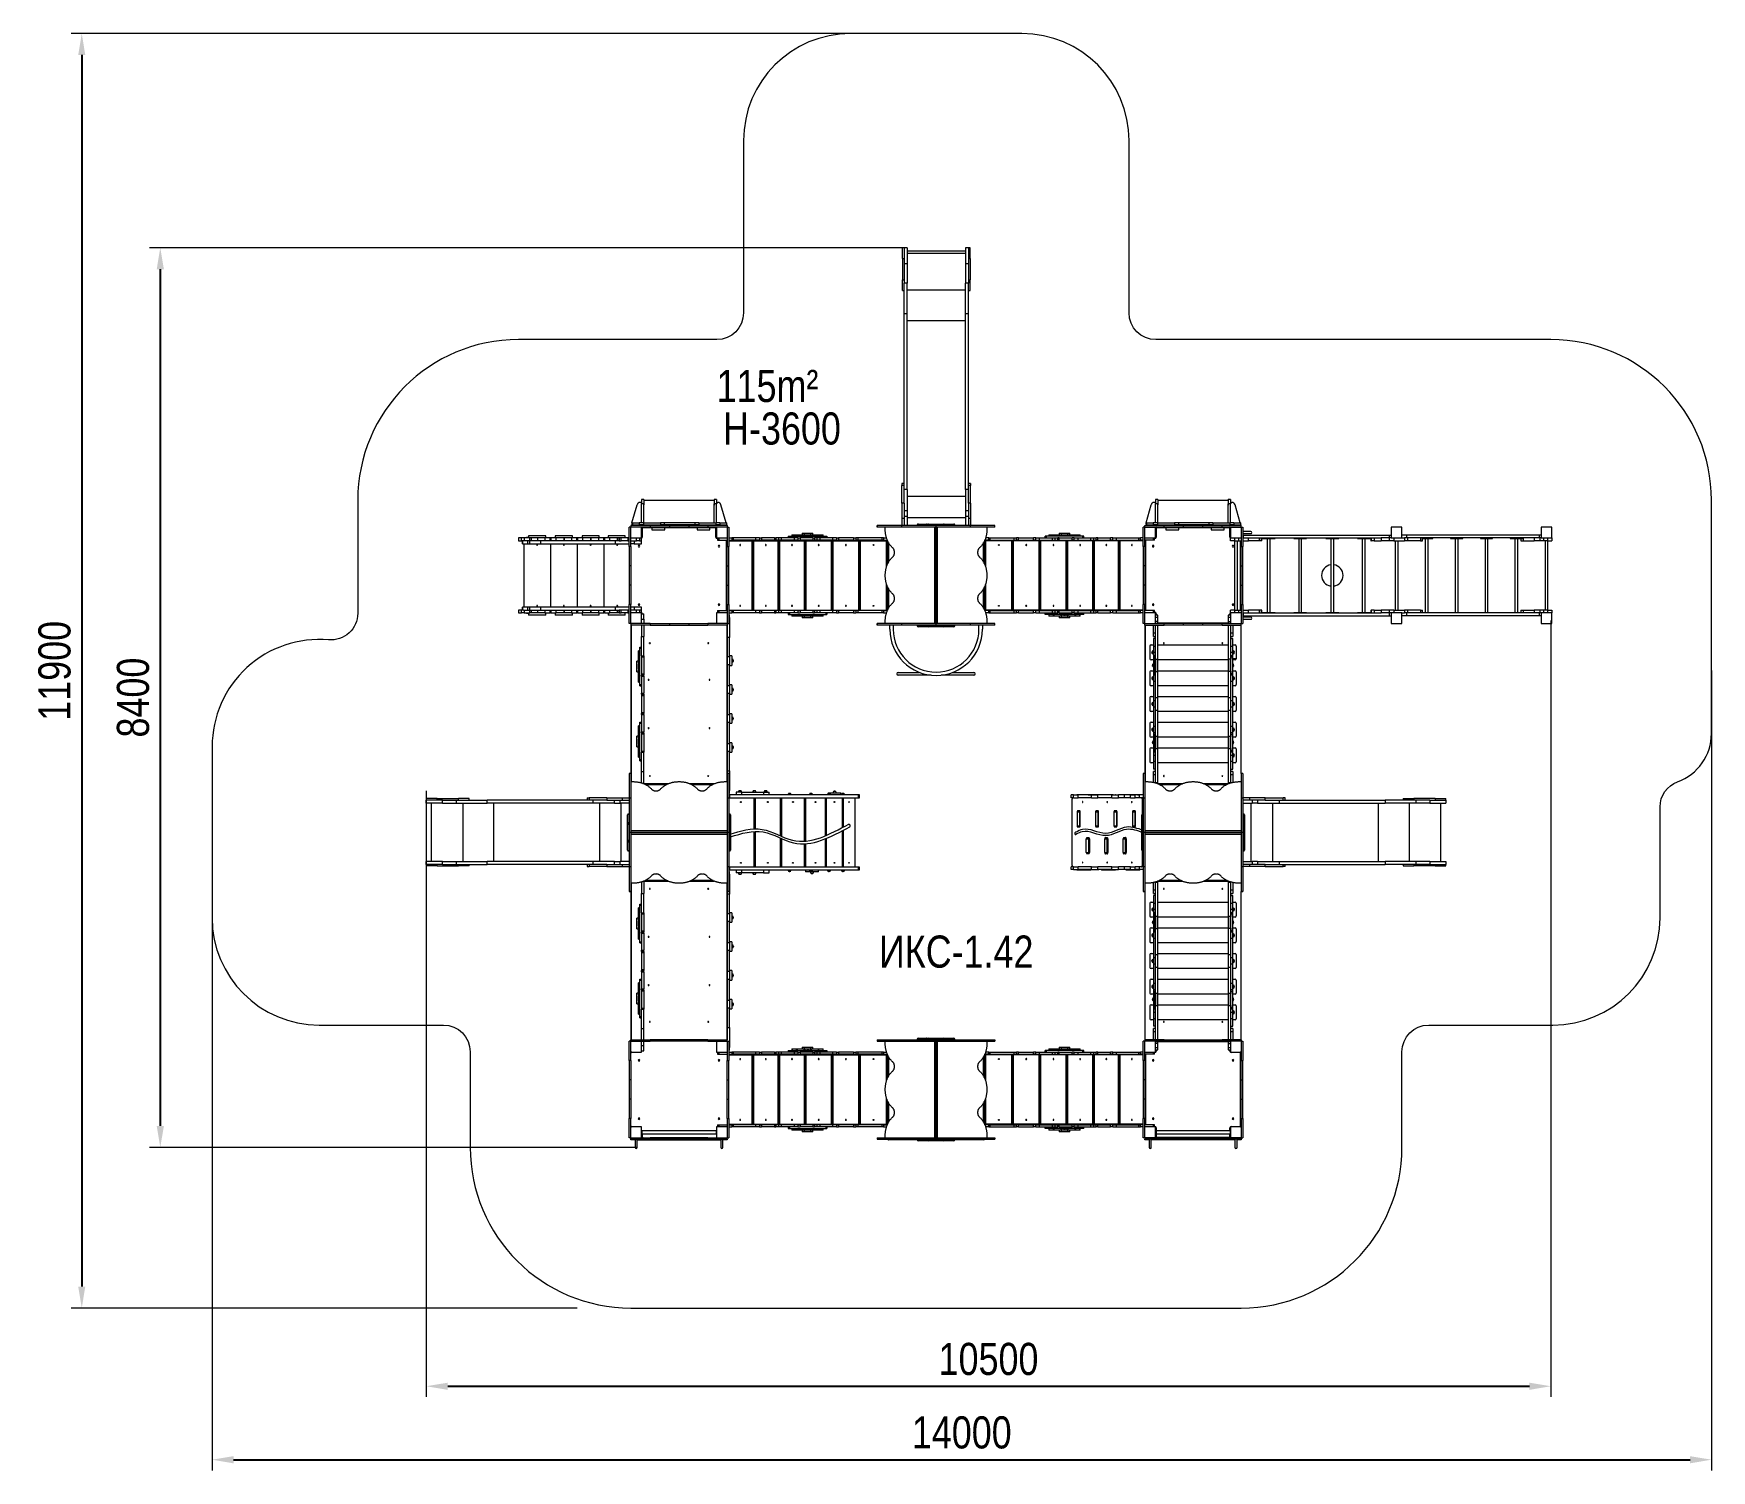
# Model space of a CAD drawing. Header units: millimetres. Extents: x -8113 to 7554, y -5964 to 7452.
import ezdxf

# ---------------------------------------------------------------- set-up
doc = ezdxf.new("R2010")
doc.units = ezdxf.units.MM
for name, color, linetype in [('DIKOM_АРТИКУЛ', 7, 'Continuous'), ('DIKOM_ЗОНА', 80, 'Continuous'), ('DIKOM_ОБЪЕКТ', 7, 'Continuous'), ('DIKOM_РАЗМЕР_ЗОНА', 7, 'Continuous'), ('DIKOM_РАЗМЕР_ОБЪЕКТА', 7, 'Continuous')]:
    doc.layers.add(name, color=color, linetype=linetype)
doc.styles.add('style1', font='arial.ttf', dxfattribs={"width": 0.8})
doc.dimstyles.new('1-50', dxfattribs={"dimtxt": 300, "dimasz": 200, "dimexe": 100, "dimexo": 0, "dimgap": 100, "dimtad": 1, "dimtxsty": 'style1', "dimcen": 200, "dimclrd": 7, "dimclre": 7, "dimclrt": 7, "dimadec": 1, "dimazin": 2, "dimtfac": 1, "dimtmove": 0, "dimatfit": 2, "dimfxl": 0, "dimlwd": 25, "dimlwe": 18, "dimarcsym": 0})

msp = doc.modelspace()

# ---------------------------------------------------------------- texts
at = {"layer": 'DIKOM_АРТИКУЛ', "insert": (-219.115, -969.743), "char_height": 300, "attachment_point": 1, "style": 'style1'}
msp.add_mtext_dynamic_manual_height_columns('ИКС-1.42', width=1667.53662, gutter_width=20, heights=[0], dxfattribs=at)
at = {"layer": 'DIKOM_РАЗМЕР_ОБЪЕКТА', "char_height": 300, "width": 1252.54025, "attachment_point": 1, "style": 'style1'}
for s, insert in [('115m²', (-1734.865, 4311.884)), ('H-3600', (-1674.219, 3914.625))]:
    msp.add_mtext(s, dxfattribs=dict(at, insert=insert))

# ---------------------------------------------------------------- blocks, each defined once
blk = doc.blocks.new('*D0')
at = {"layer": 'Defpoints', "color": 0, "transparency": 16777216}
for p in [(6054, 1971), (-4446, 382), (6054, -5178)]:
    blk.add_point(p, dxfattribs=at)
at = {"layer": 'DIKOM_РАЗМЕР_ОБЪЕКТА', "color": 7, "lineweight": 18, "transparency": 16777216}
for p, q in [((6054, 1971), (6054, -5278)), ((-4446, 382), (-4446, -5278))]:
    blk.add_line(p, q, dxfattribs=at)
at = {"layer": 'DIKOM_РАЗМЕР_ОБЪЕКТА', "color": 7, "lineweight": 25, "transparency": 16777216}
blk.add_line((-4246, -5178), (5854, -5178), dxfattribs=at)
at = {"layer": 'DIKOM_РАЗМЕР_ОБЪЕКТА', "color": 7, "transparency": 16777216}
for points in [[(-4246, -5145), (-4246, -5212), (-4446, -5178)], [(5854, -5145), (5854, -5212), (6054, -5178)]]:
    blk.add_solid(points, dxfattribs=at)
at = {"layer": 'DIKOM_РАЗМЕР_ОБЪЕКТА', "color": 7, "transparency": 16777216, "insert": (804, -4925), "char_height": 300, "attachment_point": 5, "style": 'style1'}
blk.add_mtext('10500', dxfattribs=at)
blk = doc.blocks.new('*D1')
at = {"layer": 'Defpoints', "color": 0, "transparency": 16777216}
for p in [(1, 5452), (-6930, -2948), (-2476, -2948)]:
    blk.add_point(p, dxfattribs=at)
at = {"layer": 'DIKOM_РАЗМЕР_ОБЪЕКТА', "color": 7, "lineweight": 18, "transparency": 16777216}
for p, q in [((1, 5452), (-7030, 5452)), ((-2476, -2948), (-7030, -2948))]:
    blk.add_line(p, q, dxfattribs=at)
at = {"layer": 'DIKOM_РАЗМЕР_ОБЪЕКТА', "color": 7, "lineweight": 25, "transparency": 16777216}
blk.add_line((-6930, 5252), (-6930, -2748), dxfattribs=at)
at = {"layer": 'DIKOM_РАЗМЕР_ОБЪЕКТА', "color": 7, "transparency": 16777216}
for points in [[(-6963, 5252), (-6896, 5252), (-6930, 5452)], [(-6963, -2748), (-6896, -2748), (-6930, -2948)]]:
    blk.add_solid(points, dxfattribs=at)
at = {"layer": 'DIKOM_РАЗМЕР_ОБЪЕКТА', "color": 7, "transparency": 16777216, "insert": (-7183, 1252), "char_height": 300, "attachment_point": 5, "rotation": 90, "style": 'style1'}
blk.add_mtext('8400', dxfattribs=at)
blk = doc.blocks.new('*D2')
at = {"layer": 'Defpoints', "color": 0, "transparency": 16777216}
for p in [(7554, 1505), (-6446, -5), (7554, -5864)]:
    blk.add_point(p, dxfattribs=at)
at = {"layer": 'DIKOM_РАЗМЕР_ЗОНА', "color": 7, "lineweight": 18, "transparency": 16777216}
for p, q in [((7554, 1505), (7554, -5964)), ((-6446, -5), (-6446, -5964))]:
    blk.add_line(p, q, dxfattribs=at)
at = {"layer": 'DIKOM_РАЗМЕР_ЗОНА', "color": 7, "lineweight": 25, "transparency": 16777216}
blk.add_line((-6246, -5864), (7354, -5864), dxfattribs=at)
at = {"layer": 'DIKOM_РАЗМЕР_ЗОНА', "color": 7, "transparency": 16777216}
for points in [[(-6246, -5831), (-6246, -5898), (-6446, -5864)], [(7354, -5831), (7354, -5898), (7554, -5864)]]:
    blk.add_solid(points, dxfattribs=at)
at = {"layer": 'DIKOM_РАЗМЕР_ЗОНА', "color": 7, "transparency": 16777216, "insert": (554, -5611), "char_height": 300, "attachment_point": 5, "style": 'style1'}
blk.add_mtext('14000', dxfattribs=at)
blk = doc.blocks.new('*D3')
at = {"layer": 'Defpoints', "color": 0, "transparency": 16777216}
for p in [(316, 7452), (-7663, -4448), (-3036, -4448)]:
    blk.add_point(p, dxfattribs=at)
at = {"layer": 'DIKOM_РАЗМЕР_ЗОНА', "color": 7, "lineweight": 18, "transparency": 16777216}
for p, q in [((316, 7452), (-7763, 7452)), ((-3036, -4448), (-7763, -4448))]:
    blk.add_line(p, q, dxfattribs=at)
at = {"layer": 'DIKOM_РАЗМЕР_ЗОНА', "color": 7, "lineweight": 25, "transparency": 16777216}
blk.add_line((-7663, 7252), (-7663, -4248), dxfattribs=at)
at = {"layer": 'DIKOM_РАЗМЕР_ЗОНА', "color": 7, "transparency": 16777216}
for points in [[(-7696, 7252), (-7630, 7252), (-7663, 7452)], [(-7696, -4248), (-7630, -4248), (-7663, -4448)]]:
    blk.add_solid(points, dxfattribs=at)
at = {"layer": 'DIKOM_РАЗМЕР_ЗОНА', "color": 7, "transparency": 16777216, "insert": (-7916, 1502), "char_height": 300, "attachment_point": 5, "rotation": 90, "style": 'style1'}
blk.add_mtext('11900', dxfattribs=at)

# ---------------------------------------------------------------- dimensions: what is measured, and where the dimension line sits
at = {"layer": 'DIKOM_РАЗМЕР_ЗОНА'}
dim = msp.add_linear_dim(base=(-7663.014, -4447.848), p1=(316.08, 7452.152), p2=(-3035.92, -4447.848), angle=90, dimstyle='1-50', dxfattribs=at)
dim.commit()
dim.dimension.update_dxf_attribs({"geometry": '*D3', "text_midpoint": (-7663.014, 1502.152), "dimtype": 160})
dim = msp.add_linear_dim(base=(7554.078, -5864.277), p1=(-6445.92, -5.293), p2=(7554.078, 1504.936), dimstyle='1-50', dxfattribs=at)
dim.commit()
dim.dimension.update_dxf_attribs({"geometry": '*D2', "text_midpoint": (554.079, -5864.277), "dimtype": 160})
at = {"layer": 'DIKOM_РАЗМЕР_ОБЪЕКТА'}
dim = msp.add_linear_dim(base=(-6929.623, -2947.848), p1=(1.08, 5452.152), p2=(-2475.92, -2947.848), angle=90, dimstyle='1-50', dxfattribs=at)
dim.commit()
dim.dimension.update_dxf_attribs({"geometry": '*D1', "text_midpoint": (-6929.623, 1252.152), "dimtype": 160})
dim = msp.add_linear_dim(base=(6054.078, -5178.381), p1=(-4445.92, 381.649), p2=(6054.078, 1970.79), text='10500', dimstyle='1-50', dxfattribs=at)
dim.commit()
dim.dimension.update_dxf_attribs({"geometry": '*D0', "text_midpoint": (804.079, -5178.381), "dimtype": 160})

# ---------------------------------------------------------------- linework, layer by layer
at = {"layer": 'DIKOM_ЗОНА', "color": 3, "lineweight": 15}
msp.add_lwpolyline([(-4035.92, -2947.848, 0.414213562), (-2535.92, -4447.848), (3164.08, -4447.848, 0.414213562), (4664.08, -2947.848), (4664.08, -2055.293, -0.414213562), (4914.08, -1805.293), (6074.08, -1805.293, 0.414213562), (7074.08, -805.293), (7074.08, 230.789, -0.315168219), (7238.463, 465.672, 0.315168219), (7554.078, 916.644), (7554.078, 3094.707, 0.414213562), (6054.078, 4594.707), (2366.08, 4594.707, -0.414213562), (2116.08, 4844.707), (2116.08, 6452.152, 0.414213562), (1116.08, 7452.152), (-483.92, 7452.152, 0.414213562), (-1483.92, 6452.152), (-1483.92, 4844.707, -0.414213562), (-1733.92, 4594.707), (-3585.748, 4594.707, 0.414213562), (-5085.748, 3094.707), (-5085.748, 2039.843, -0.440304611), (-5357.783, 1790.816, 0.440304611), (-6445.92, 794.707), (-6445.92, -805.293, 0.414213562), (-5445.92, -1805.293), (-4285.92, -1805.293, -0.414213562), (-4035.92, -2055.293)], format="xyb", close=True, dxfattribs=at)
at = {"layer": 'DIKOM_ОБЪЕКТ', "color": 7, "linetype": 'Continuous', "lineweight": 15}
for p, q in [((16.08, 5452.152), (1.08, 5452.152)), ((1.08, 5352.152), (1.08, 5452.152)), ((1.08, 5352.152), (16.08, 5352.152)), ((1.08, 5352.152), (1.08, 5152.152)), ((43.08, 5452.152), (16.08, 5452.152)), ((16.08, 5452.152), (16.08, 5302.151)), ((43.08, 5452.152), (43.08, 5302.151)), ((589.08, 5421.151), (43.08, 5421.151)), ((43.08, 5402.152), (589.08, 5402.152)), ((616.08, 5452.152), (589.08, 5452.152)), ((589.08, 5452.152), (589.08, 5302.151)), ((631.08, 5452.152), (616.08, 5452.152)), ((616.08, 5452.152), (616.08, 5302.151)), ((616.08, 5352.152), (631.08, 5352.152)), ((631.08, 5352.152), (631.08, 5452.152)), ((631.08, 5352.152), (631.08, 5152.152)), ((43.08, 5302.151), (16.08, 5302.151)), ((16.08, 5302.151), (16.08, 5122.583)), ((43.08, 5302.151), (43.08, 5122.583)), ((616.08, 5302.151), (589.08, 5302.151)), ((589.08, 5302.151), (589.08, 5122.583)), ((616.08, 5302.151), (616.08, 5122.583)), ((1.08, 5152.152), (16.08, 5152.152)), ((1.08, 5052.151), (1.08, 5152.152)), ((1.08, 5052.151), (16.08, 5052.151)), ((43.08, 5122.583), (16.08, 5122.583)), ((16.08, 4836.09), (16.08, 5122.583)), ((43.08, 4836.09), (43.08, 5122.583)), ((43.08, 5059.603), (589.08, 5059.603)), ((616.08, 5122.583), (589.08, 5122.583)), ((589.08, 4836.09), (589.08, 5122.583)), ((616.08, 5152.152), (631.08, 5152.152)), ((616.08, 4836.09), (616.08, 5122.583)), ((616.08, 5052.151), (631.08, 5052.151)), ((631.08, 5052.151), (631.08, 5152.152)), ((43.08, 4836.09), (16.08, 4836.09)), ((16.08, 3232.753), (16.08, 4836.09)), ((43.08, 3196.017), (43.08, 4836.09)), ((43.08, 4773.11), (589.08, 4773.11)), ((616.08, 4836.09), (589.08, 4836.09)), ((589.08, 3196.017), (589.08, 4836.09)), ((616.08, 3232.753), (616.08, 4836.09)), ((16.08, 3251.614), (-4.92, 3251.614)), ((-4.92, 3251.614), (-4.92, 3232.753)), ((16.08, 3232.753), (-4.92, 3232.753)), ((-4.92, 3066.619), (-4.92, 3232.753)), ((16.08, 3066.619), (16.08, 3232.753)), ((43.08, 3196.017), (16.08, 3196.017)), ((43.08, 3196.017), (43.08, 2995.472)), ((616.08, 3196.017), (589.08, 3196.017)), ((589.08, 3196.017), (589.08, 2995.472)), ((637.08, 3251.614), (616.08, 3251.614)), ((637.08, 3232.753), (616.08, 3232.753)), ((616.08, 3066.619), (616.08, 3232.753)), ((637.08, 3251.614), (637.08, 3232.753)), ((637.08, 3066.619), (637.08, 3232.753)), ((-2525.255, 2882.796), (-2477.655, 3052.796)), ((-2525.255, 2882.796), (-2477.655, 3052.796)), ((-2477.655, 3052.796), (-2477.655, 3052.796)), ((-2441.92, 3074.707), (-2448.766, 3074.707)), ((-2448.766, 3074.707), (-2448.766, 3074.707)), ((-2441.92, 3074.707), (-2448.766, 3074.707)), ((-2441.92, 3074.707), (-2441.92, 3074.707)), ((-2414.92, 3102.707), (-2435.92, 3102.707)), ((-2435.92, 3102.707), (-2435.92, 3060.023)), ((-2414.92, 3060.023), (-2435.92, 3060.023)), ((-2435.92, 2884.707), (-2435.92, 3060.023)), ((-2414.92, 3102.707), (-2414.92, 3060.023)), ((-2414.92, 2884.707), (-2414.92, 3060.023)), ((-2413.92, 3088.707), (-2413.92, 3050.707)), ((-2407.92, 3094.707), (-1763.92, 3094.707)), ((-2407.92, 3094.707), (-1763.92, 3094.707)), ((-1757.92, 3088.707), (-1757.92, 3050.707)), ((-1735.92, 3102.707), (-1756.92, 3102.707)), ((-1756.92, 3102.707), (-1756.92, 3060.023)), ((-1735.92, 3060.023), (-1756.92, 3060.023)), ((-1756.92, 2884.707), (-1756.92, 3060.023)), ((-1735.92, 3102.707), (-1735.92, 3060.023)), ((-1735.92, 2884.707), (-1735.92, 3060.023)), ((-1729.92, 3074.707), (-1723.074, 3074.707)), ((-1729.92, 3074.707), (-1729.92, 3074.707)), ((-1729.92, 3074.707), (-1723.074, 3074.707)), ((-1723.074, 3074.707), (-1723.074, 3074.707)), ((-1647.12, 2884.707), (-1694.185, 3052.796)), ((-1694.185, 3052.796), (-1694.185, 3052.796)), ((-1647.12, 2884.707), (-1694.185, 3052.796)), ((16.08, 3066.619), (-4.92, 3066.619)), ((-4.92, 3066.619), (-4.92, 2923.87)), ((16.08, 3066.619), (16.08, 2923.87)), ((43.08, 2995.472), (16.08, 2995.472)), ((43.08, 3133.037), (589.08, 3133.037)), ((43.08, 2995.472), (43.08, 2942.707)), ((616.08, 2995.472), (589.08, 2995.472)), ((589.08, 2995.472), (589.08, 2942.707)), ((637.08, 3066.619), (616.08, 3066.619)), ((616.08, 3066.619), (616.08, 2923.87)), ((637.08, 3066.619), (637.08, 2923.87)), ((2274.745, 2882.796), (2322.345, 3052.796)), ((2274.745, 2882.796), (2322.345, 3052.796)), ((2322.345, 3052.796), (2322.345, 3052.796)), ((2358.08, 3074.707), (2351.234, 3074.707)), ((2351.234, 3074.707), (2351.234, 3074.707)), ((2358.08, 3074.707), (2351.234, 3074.707)), ((2358.08, 3074.707), (2358.08, 3074.707)), ((2385.08, 3102.707), (2364.08, 3102.707)), ((2364.08, 3102.707), (2364.08, 3060.023)), ((2385.08, 3060.023), (2364.08, 3060.023)), ((2364.08, 2884.707), (2364.08, 3060.023)), ((2385.08, 3102.707), (2385.08, 3060.023)), ((2385.08, 2884.707), (2385.08, 3060.023)), ((2386.08, 3088.707), (2386.08, 3050.707)), ((2392.08, 3094.707), (3036.08, 3094.707)), ((2392.08, 3094.707), (3036.08, 3094.707)), ((3042.08, 3088.707), (3042.08, 3050.707)), ((3064.08, 3102.707), (3043.08, 3102.707)), ((3043.08, 3102.707), (3043.08, 3060.023)), ((3064.08, 3060.023), (3043.08, 3060.023)), ((3043.08, 2884.707), (3043.08, 3060.023)), ((3064.08, 3102.707), (3064.08, 3060.023)), ((3064.08, 2884.707), (3064.08, 3060.023)), ((3070.08, 3074.707), (3076.926, 3074.707)), ((3070.08, 3074.707), (3070.08, 3074.707)), ((3070.08, 3074.707), (3076.926, 3074.707)), ((3076.926, 3074.707), (3076.926, 3074.707)), ((3152.88, 2884.707), (3105.815, 3052.796)), ((3105.815, 3052.796), (3105.815, 3052.796)), ((3152.88, 2884.707), (3105.815, 3052.796)), ((-2535.92, 2842.707), (-2550.92, 2842.707)), ((-2550.92, 2662.707), (-2550.92, 2842.707)), ((-2535.92, 2857.707), (-2535.92, 2842.707)), ((-2355.92, 2857.707), (-2535.92, 2857.707)), ((-2535.92, 2662.707), (-2535.92, 2842.707)), ((-2355.92, 2842.707), (-2535.92, 2842.707)), ((-2526.366, 2874.707), (-2526.366, 2874.707)), ((-2525.255, 2882.796), (-2525.255, 2882.796)), ((-2520.92, 2884.707), (-2520.92, 2863.707)), ((-2520.92, 2884.707), (-2457.637, 2884.707)), ((-2520.92, 2863.707), (-2457.637, 2863.707)), ((-2520.92, 2863.707), (-2520.92, 2857.707)), ((-2520.92, 2863.707), (-2457.637, 2863.707)), ((-2457.637, 2884.707), (-2457.637, 2863.707)), ((-2419.24, 2884.707), (-2457.637, 2884.707)), ((-2419.24, 2863.707), (-2457.637, 2863.707)), ((-2419.24, 2863.707), (-2457.637, 2863.707)), ((-2457.637, 2863.707), (-2457.637, 2857.707)), ((-2435.92, 2742.707), (-2435.92, 2842.707)), ((-2429.92, 2832.707), (-2435.92, 2832.707)), ((-2429.92, 2832.707), (-2429.92, 2750.707)), ((-2425.92, 2842.707), (-2425.92, 2836.707)), ((-2340.033, 2836.707), (-2425.92, 2836.707)), ((-2419.24, 2884.707), (-2419.24, 2863.707)), ((-2419.24, 2884.707), (-2260.517, 2884.707)), ((-2419.24, 2863.707), (-2260.517, 2863.707)), ((-2419.24, 2863.707), (-2260.517, 2863.707)), ((-2419.24, 2863.707), (-2419.24, 2857.707)), ((-2355.92, 2857.707), (-2355.92, 2842.707)), ((-2355.92, 2857.707), (-2175.92, 2857.707)), ((-2355.92, 2842.707), (-2175.92, 2842.707)), ((-2340.033, 2838.707), (-2340.033, 2817.707)), ((-2340.033, 2838.707), (-2220.032, 2838.707)), ((-2260.517, 2884.707), (-2260.517, 2863.707)), ((-2223.577, 2884.707), (-2260.517, 2884.707)), ((-2223.577, 2863.707), (-2260.517, 2863.707)), ((-2223.577, 2863.707), (-2260.517, 2863.707)), ((-2260.517, 2863.707), (-2260.517, 2857.707)), ((-2223.577, 2884.707), (-2223.577, 2863.707)), ((-1938.264, 2884.707), (-2223.577, 2884.707)), ((-1938.264, 2863.707), (-2223.577, 2863.707)), ((-1938.264, 2863.707), (-2223.577, 2863.707)), ((-2223.577, 2863.707), (-2223.577, 2857.707)), ((-2220.032, 2817.707), (-2220.032, 2838.707)), ((-1916.924, 2836.707), (-2220.032, 2836.707)), ((-2175.92, 2857.707), (-2175.92, 2842.707)), ((-2175.92, 2857.707), (-1995.92, 2857.707)), ((-2175.92, 2842.707), (-1995.92, 2842.707)), ((-1995.92, 2857.707), (-1995.92, 2842.707)), ((-1995.92, 2857.707), (-1815.92, 2857.707)), ((-1995.92, 2842.707), (-1815.92, 2842.707)), ((-1938.264, 2884.707), (-1938.264, 2863.707)), ((-1901.323, 2884.707), (-1938.264, 2884.707)), ((-1901.323, 2863.707), (-1938.264, 2863.707)), ((-1901.323, 2863.707), (-1938.264, 2863.707)), ((-1938.264, 2863.707), (-1938.264, 2857.707)), ((-1916.924, 2838.707), (-1916.924, 2817.707)), ((-1916.924, 2838.707), (-1796.924, 2838.707)), ((-1901.323, 2884.707), (-1901.323, 2863.707)), ((-1901.323, 2884.707), (-1742.601, 2884.707)), ((-1901.323, 2863.707), (-1742.601, 2863.707)), ((-1901.323, 2863.707), (-1742.601, 2863.707)), ((-1901.323, 2863.707), (-1901.323, 2857.707)), ((-1815.92, 2857.707), (-1815.92, 2842.707)), ((-1635.92, 2857.707), (-1815.92, 2857.707)), ((-1635.92, 2842.707), (-1815.92, 2842.707)), ((-1796.924, 2817.707), (-1796.924, 2838.707)), ((-1745.92, 2836.707), (-1796.924, 2836.707)), ((-1745.92, 2836.707), (-1745.92, 2842.707)), ((-1742.601, 2884.707), (-1742.601, 2863.707)), ((-1704.203, 2884.707), (-1742.601, 2884.707)), ((-1704.203, 2863.707), (-1742.601, 2863.707)), ((-1704.203, 2863.707), (-1742.601, 2863.707)), ((-1742.601, 2863.707), (-1742.601, 2857.707)), ((-1741.92, 2750.707), (-1741.92, 2832.707)), ((-1741.92, 2832.707), (-1735.92, 2832.707)), ((-1735.92, 2842.707), (-1735.92, 2742.707)), ((-1704.203, 2884.707), (-1704.203, 2863.707)), ((-1704.203, 2884.707), (-1640.92, 2884.707)), ((-1704.203, 2863.707), (-1640.92, 2863.707)), ((-1704.203, 2863.707), (-1640.92, 2863.707)), ((-1704.203, 2863.707), (-1704.203, 2857.707)), ((-1640.92, 2863.707), (-1640.92, 2884.707)), ((-1640.92, 2863.707), (-1640.92, 2857.707)), ((-1635.92, 2857.707), (-1635.92, 2842.707)), ((-1635.92, 2842.707), (-1635.92, 2662.707)), ((-1635.92, 2842.707), (-1620.92, 2842.707)), ((-1620.92, 2842.707), (-1620.92, 2662.707)), ((-235.828, 2857.707), (-235.828, 2842.707)), ((-235.826, 2857.707), (-235.828, 2857.707)), ((-235.826, 2842.707), (-235.828, 2842.707)), ((-235.826, 2842.707), (-235.826, 2857.707)), ((-6.728, 2857.707), (-235.826, 2857.707)), ((-6.728, 2842.707), (-235.826, 2842.707)), ((-160.389, 2822.707), (-160.389, 2842.707)), ((-6.728, 2842.707), (-6.728, 2857.707)), ((314.08, 2857.707), (-6.728, 2857.707)), ((314.08, 2842.707), (-6.728, 2842.707)), ((16.08, 2923.87), (-4.92, 2923.87)), ((-4.92, 2923.87), (-4.92, 2857.707)), ((43.08, 2942.707), (16.08, 2942.707)), ((16.08, 2923.87), (16.08, 2857.707)), ((43.08, 2942.707), (43.08, 2857.707)), ((43.08, 2932.492), (589.08, 2932.492)), ((139.08, 2862.707), (139.08, 2857.707)), ((149.08, 2872.707), (223.083, 2872.707)), ((223.083, 2872.707), (244.227, 2872.707)), ((223.655, 2862.707), (223.655, 2857.707)), ((234.08, 2862.707), (234.08, 2857.707)), ((244.08, 2872.707), (384.08, 2872.707)), ((244.08, 2872.707), (244.195, 2872.707)), ((244.195, 2872.707), (244.227, 2872.707)), ((299.231, 2842.707), (299.231, 1942.707)), ((314.08, 2842.707), (314.08, 2857.707)), ((634.888, 2857.707), (314.08, 2857.707)), ((314.08, 1942.707), (314.08, 2842.707)), ((314.08, 2842.707), (314.08, 1942.707)), ((634.888, 2842.707), (314.08, 2842.707)), ((328.929, 1942.707), (328.929, 2842.707)), ((383.933, 2872.707), (405.077, 2872.707)), ((383.933, 2872.707), (383.965, 2872.707)), ((383.965, 2872.707), (384.08, 2872.707)), ((394.08, 2857.707), (394.08, 2862.707)), ((404.505, 2862.707), (404.505, 2857.707)), ((405.077, 2872.707), (479.08, 2872.707)), ((489.08, 2857.707), (489.08, 2862.707)), ((616.08, 2942.707), (589.08, 2942.707)), ((589.08, 2942.707), (589.08, 2857.707)), ((637.08, 2923.87), (616.08, 2923.87)), ((616.08, 2923.87), (616.08, 2857.707)), ((634.888, 2842.707), (634.888, 2857.707)), ((863.986, 2857.707), (634.888, 2857.707)), ((863.986, 2842.707), (634.888, 2842.707)), ((637.08, 2923.87), (637.08, 2857.707)), ((788.549, 2842.707), (788.549, 2822.707)), ((863.986, 2842.707), (863.986, 2857.707)), ((863.987, 2857.707), (863.986, 2857.707)), ((863.987, 2842.707), (863.986, 2842.707)), ((863.987, 2842.707), (863.987, 2857.707)), ((2264.08, 2842.707), (2249.08, 2842.707)), ((2249.08, 2662.707), (2249.08, 2842.707)), ((2264.08, 2842.707), (2264.08, 2857.707)), ((2264.08, 2857.707), (2444.08, 2857.707)), ((2264.08, 2662.707), (2264.08, 2842.707)), ((2264.08, 2842.707), (2444.08, 2842.707)), ((2273.634, 2874.707), (2273.634, 2874.707)), ((2274.745, 2882.796), (2274.745, 2882.796)), ((2279.08, 2884.707), (2279.08, 2863.707)), ((2279.08, 2884.707), (2342.363, 2884.707)), ((2279.08, 2863.707), (2342.363, 2863.707)), ((2279.08, 2863.707), (2279.08, 2857.707)), ((2279.08, 2863.707), (2342.363, 2863.707)), ((2342.363, 2884.707), (2342.363, 2863.707)), ((2380.76, 2884.707), (2342.363, 2884.707)), ((2380.76, 2863.707), (2342.363, 2863.707)), ((2380.76, 2863.707), (2342.363, 2863.707)), ((2342.363, 2863.707), (2342.363, 2857.707)), ((2364.08, 2742.707), (2364.08, 2842.707)), ((2370.08, 2832.707), (2364.08, 2832.707)), ((2370.08, 2832.707), (2370.08, 2750.707)), ((2374.08, 2836.707), (2374.08, 2842.707)), ((2459.967, 2836.707), (2374.08, 2836.707)), ((2380.76, 2884.707), (2380.76, 2863.707)), ((2380.76, 2884.707), (2539.483, 2884.707)), ((2380.76, 2863.707), (2539.483, 2863.707)), ((2380.76, 2863.707), (2539.483, 2863.707)), ((2380.76, 2863.707), (2380.76, 2857.707)), ((2444.08, 2842.707), (2444.08, 2857.707)), ((2624.08, 2857.707), (2444.08, 2857.707)), ((2624.08, 2842.707), (2444.08, 2842.707)), ((2459.967, 2838.707), (2459.967, 2817.707)), ((2459.967, 2838.707), (2579.968, 2838.707)), ((2539.483, 2884.707), (2539.483, 2863.707)), ((2576.423, 2884.707), (2539.483, 2884.707)), ((2576.423, 2863.707), (2539.483, 2863.707)), ((2576.423, 2863.707), (2539.483, 2863.707)), ((2539.483, 2863.707), (2539.483, 2857.707)), ((2576.423, 2884.707), (2576.423, 2863.707)), ((2861.737, 2884.707), (2576.423, 2884.707)), ((2861.737, 2863.707), (2576.423, 2863.707)), ((2861.737, 2863.707), (2576.423, 2863.707)), ((2576.423, 2863.707), (2576.423, 2857.707)), ((2579.968, 2817.707), (2579.968, 2838.707)), ((2883.076, 2836.707), (2579.968, 2836.707)), ((2624.08, 2842.707), (2624.08, 2857.707)), ((2804.08, 2857.707), (2624.08, 2857.707)), ((2804.08, 2842.707), (2624.08, 2842.707)), ((2804.08, 2842.707), (2804.08, 2857.707)), ((2984.08, 2857.707), (2804.08, 2857.707)), ((2984.08, 2842.707), (2804.08, 2842.707)), ((2861.737, 2884.707), (2861.737, 2863.707)), ((2898.677, 2884.707), (2861.737, 2884.707)), ((2898.677, 2863.707), (2861.737, 2863.707)), ((2898.677, 2863.707), (2861.737, 2863.707)), ((2861.737, 2863.707), (2861.737, 2857.707)), ((2883.076, 2838.707), (2883.076, 2817.707)), ((2883.076, 2838.707), (3003.076, 2838.707)), ((2898.677, 2884.707), (2898.677, 2863.707)), ((2898.677, 2884.707), (3057.4, 2884.707)), ((2898.677, 2863.707), (3057.4, 2863.707)), ((2898.677, 2863.707), (3057.4, 2863.707)), ((2898.677, 2863.707), (2898.677, 2857.707)), ((2984.08, 2842.707), (2984.08, 2857.707)), ((2984.08, 2857.707), (3164.08, 2857.707)), ((2984.08, 2842.707), (3164.08, 2842.707)), ((3003.076, 2817.707), (3003.076, 2838.707)), ((3054.08, 2836.707), (3003.076, 2836.707)), ((3054.08, 2836.707), (3054.08, 2842.707)), ((3057.4, 2884.707), (3057.4, 2863.707)), ((3095.797, 2884.707), (3057.4, 2884.707)), ((3095.797, 2863.707), (3057.4, 2863.707)), ((3095.797, 2863.707), (3057.4, 2863.707)), ((3057.4, 2863.707), (3057.4, 2857.707)), ((3058.08, 2750.707), (3058.08, 2832.707)), ((3058.08, 2832.707), (3064.08, 2832.707)), ((3064.08, 2842.707), (3064.08, 2742.707)), ((3095.797, 2884.707), (3095.797, 2863.707)), ((3095.797, 2884.707), (3159.08, 2884.707)), ((3095.797, 2863.707), (3159.08, 2863.707)), ((3095.797, 2863.707), (3159.08, 2863.707)), ((3095.797, 2863.707), (3095.797, 2857.707)), ((3159.08, 2863.707), (3159.08, 2884.707)), ((3159.08, 2863.707), (3159.08, 2857.707)), ((3164.08, 2842.707), (3164.08, 2857.707)), ((3164.08, 2842.707), (3179.08, 2842.707)), ((3164.08, 2842.707), (3164.08, 2662.707)), ((3179.08, 2842.707), (3179.08, 2662.707)), ((4564.189, 2842.707), (4564.189, 2742.707)), ((4664.189, 2842.707), (4564.189, 2842.707)), ((4664.189, 2742.707), (4664.189, 2842.707)), ((5964.178, 2842.707), (5964.178, 2742.707)), ((6064.178, 2842.707), (5964.178, 2842.707)), ((6064.178, 2742.707), (6064.178, 2842.707)), ((-3585.748, 2742.707), (-3585.748, 2715.707)), ((-3556.619, 2742.707), (-3585.748, 2742.707)), ((-3585.748, 2715.707), (-3556.619, 2715.707)), ((-3556.619, 2715.707), (-3556.619, 2742.707)), ((-3531.432, 2742.707), (-3556.619, 2742.707)), ((-3538.102, 2715.707), (-3556.619, 2715.707)), ((-3547.641, 2715.707), (-3547.641, 2688.707)), ((-3547.641, 2688.707), (-3546.994, 2688.707)), ((-3546.994, 2688.707), (-3546.994, 2715.707)), ((-3546.994, 2688.707), (-3498.336, 2688.707)), ((-3498.336, 2715.707), (-3538.102, 2715.707)), ((-3535.748, 2688.707), (-3535.748, 2096.707)), ((-3531.432, 2742.707), (-3531.432, 2715.707)), ((-3478.498, 2742.707), (-3531.432, 2742.707)), ((-3490.749, 2745.707), (-3510.749, 2745.707)), ((-3510.749, 2745.707), (-3510.749, 2742.707)), ((-3498.336, 2688.707), (-3498.336, 2715.707)), ((-3478.207, 2715.707), (-3498.336, 2715.707)), ((-3498.336, 2688.707), (-3478.207, 2688.707)), ((-3490.749, 2763.707), (-3490.749, 2742.707)), ((-3330.748, 2763.707), (-3490.749, 2763.707)), ((-3478.498, 2715.707), (-3478.498, 2742.707)), ((-3467.71, 2742.707), (-3478.498, 2742.707)), ((-3478.207, 2688.707), (-3478.207, 2715.707)), ((-3376.339, 2715.707), (-3478.207, 2715.707)), ((-3478.207, 2688.707), (-3376.339, 2688.707)), ((-3467.71, 2742.707), (-3467.71, 2715.707)), ((-3408.798, 2742.707), (-3467.71, 2742.707)), ((-3408.798, 2742.707), (-3408.798, 2715.707)), ((-3337.748, 2742.707), (-3408.798, 2742.707)), ((-3376.339, 2688.707), (-3376.339, 2715.707)), ((-2678.293, 2715.707), (-3376.339, 2715.707)), ((-3376.339, 2688.707), (-2678.293, 2688.707)), ((-3337.748, 2742.707), (-3337.748, 2715.707)), ((-3287.748, 2742.707), (-3337.748, 2742.707)), ((-3330.748, 2742.707), (-3330.748, 2763.707)), ((-3287.748, 2715.707), (-3287.748, 2742.707)), ((-3281.748, 2742.707), (-3287.748, 2742.707)), ((-3286.749, 2688.707), (-3286.749, 2096.707)), ((-3281.748, 2742.707), (-3281.748, 2715.707)), ((-3231.748, 2742.707), (-3281.748, 2742.707)), ((-3241.748, 2763.707), (-3241.748, 2742.707)), ((-3081.748, 2763.707), (-3241.748, 2763.707)), ((-3231.748, 2715.707), (-3231.748, 2742.707)), ((-3161.749, 2742.707), (-3231.748, 2742.707)), ((-3161.749, 2742.707), (-3161.749, 2715.707)), ((-3158.748, 2742.707), (-3161.749, 2742.707)), ((-3158.748, 2742.707), (-3158.748, 2715.707)), ((-3088.748, 2742.707), (-3158.748, 2742.707)), ((-3088.748, 2742.707), (-3088.748, 2715.707)), ((-3038.748, 2742.707), (-3088.748, 2742.707)), ((-3081.748, 2742.707), (-3081.748, 2763.707)), ((-3038.748, 2715.707), (-3038.748, 2742.707)), ((-3032.748, 2742.707), (-3038.748, 2742.707)), ((-3036.749, 2688.707), (-3036.749, 2096.707)), ((-3032.748, 2742.707), (-3032.748, 2715.707)), ((-2982.748, 2742.707), (-3032.748, 2742.707)), ((-2991.748, 2763.707), (-2991.748, 2742.707)), ((-2831.748, 2763.707), (-2991.748, 2763.707)), ((-2982.748, 2715.707), (-2982.748, 2742.707)), ((-2912.748, 2742.707), (-2982.748, 2742.707)), ((-2912.748, 2742.707), (-2912.748, 2715.707)), ((-2908.748, 2742.707), (-2912.748, 2742.707)), ((-2908.748, 2742.707), (-2908.748, 2715.707)), ((-2838.748, 2742.707), (-2908.748, 2742.707)), ((-2838.748, 2742.707), (-2838.748, 2715.707)), ((-2788.748, 2742.707), (-2838.748, 2742.707)), ((-2831.748, 2742.707), (-2831.748, 2763.707)), ((-2788.748, 2715.707), (-2788.748, 2742.707)), ((-2782.748, 2742.707), (-2788.748, 2742.707)), ((-2787.748, 2688.707), (-2787.748, 2096.707)), ((-2782.748, 2742.707), (-2782.748, 2715.707)), ((-2732.748, 2742.707), (-2782.748, 2742.707)), ((-2747.528, 2763.707), (-2747.528, 2742.707)), ((-2587.527, 2763.707), (-2747.528, 2763.707)), ((-2732.748, 2715.707), (-2732.748, 2742.707)), ((-2662.748, 2742.707), (-2732.748, 2742.707)), ((-2678.293, 2688.707), (-2678.293, 2715.707)), ((-2645.413, 2715.707), (-2678.293, 2715.707)), ((-2678.293, 2688.707), (-2551.769, 2688.707)), ((-2662.748, 2742.707), (-2662.748, 2715.707)), ((-2659.748, 2742.707), (-2662.748, 2742.707)), ((-2659.748, 2742.707), (-2659.748, 2715.707)), ((-2646.206, 2742.707), (-2659.748, 2742.707)), ((-2646.206, 2742.707), (-2646.206, 2715.707)), ((-2626.03, 2742.707), (-2646.206, 2742.707)), ((-2645.413, 2715.707), (-2626.03, 2715.707)), ((-2626.03, 2715.707), (-2626.03, 2742.707)), ((-2562.927, 2742.707), (-2626.03, 2742.707)), ((-2562.927, 2715.707), (-2626.03, 2715.707)), ((-2587.527, 2742.707), (-2587.527, 2763.707)), ((-2562.927, 2742.707), (-2562.927, 2715.707)), ((-2550.92, 2742.707), (-2562.927, 2742.707)), ((-2562.927, 2715.707), (-2550.92, 2715.707)), ((-2551.769, 2688.707), (-2551.769, 2715.707)), ((-2550.92, 2688.707), (-2551.769, 2688.707)), ((-2535.92, 2742.707), (-2435.92, 2742.707)), ((-2535.92, 2715.707), (-2483.103, 2715.707)), ((-2505.748, 2688.707), (-2535.92, 2688.707)), ((-2505.748, 2715.707), (-2505.748, 2688.707)), ((-2505.748, 2688.707), (-2435.748, 2688.707)), ((-2483.103, 2715.707), (-2483.103, 2742.707)), ((-2455.92, 2715.707), (-2483.103, 2715.707)), ((-2455.92, 2742.707), (-2455.92, 2715.707)), ((-2455.92, 2715.707), (-2435.92, 2715.707)), ((-2429.92, 2750.707), (-2435.92, 2750.707)), ((-2435.748, 2742.707), (-2435.92, 2742.707)), ((-2435.92, 2715.707), (-2435.92, 2742.707)), ((-2435.748, 2715.707), (-2435.92, 2715.707)), ((-2435.748, 2715.707), (-2435.748, 2742.707)), ((-2435.748, 2688.707), (-2435.748, 2715.707)), ((-2340.033, 2817.707), (-2220.032, 2817.707)), ((-1916.924, 2817.707), (-1796.924, 2817.707)), ((-1741.92, 2750.707), (-1735.92, 2750.707)), ((-1735.92, 2742.707), (-1635.92, 2742.707)), ((-1727.92, 2736.707), (-1727.92, 2742.707)), ((-1725.92, 2736.707), (-1727.92, 2736.707)), ((-1725.92, 2742.707), (-1725.92, 2721.707)), ((-1725.92, 2742.707), (-1725.92, 2721.707)), ((-1725.92, 2721.707), (-1715.394, 2721.707)), ((-1715.394, 2742.707), (-1715.394, 2721.707)), ((-1715.394, 2721.707), (-1635.92, 2721.707)), ((-1641.92, 2063.707), (-1641.92, 2721.707)), ((-1620.92, 2742.707), (-1593.632, 2742.707)), ((-1620.92, 2721.707), (-1593.632, 2721.707)), ((-1620.92, 2715.707), (-159.222, 2715.707)), ((-1593.632, 2742.707), (-1593.632, 2721.707)), ((-1580.404, 2742.707), (-1593.632, 2742.707)), ((-1580.404, 2721.707), (-1593.632, 2721.707)), ((-1580.404, 2742.707), (-1580.404, 2721.707)), ((-1371.92, 2742.707), (-1580.404, 2742.707)), ((-1371.92, 2721.707), (-1580.404, 2721.707)), ((-1402.566, 2069.707), (-1402.566, 2715.707)), ((-1390.645, 2069.707), (-1390.645, 2715.707)), ((-1390.525, 2715.707), (-1390.525, 2069.707)), ((-1371.92, 2742.707), (-1371.92, 2721.707)), ((-1335.92, 2742.707), (-1371.92, 2742.707)), ((-1335.92, 2721.707), (-1371.92, 2721.707)), ((-1335.92, 2742.707), (-1335.92, 2721.707)), ((-1335.92, 2742.707), (-1315.92, 2742.707)), ((-1335.92, 2742.707), (-1335.92, 2721.707)), ((-1335.92, 2721.707), (-1315.92, 2721.707)), ((-1315.92, 2742.707), (-1315.92, 2721.707)), ((-1195.634, 2742.707), (-1315.92, 2742.707)), ((-1195.634, 2721.707), (-1315.92, 2721.707)), ((-1195.634, 2742.707), (-1195.634, 2721.707)), ((-1195.634, 2742.707), (-1181.441, 2742.707)), ((-1195.634, 2721.707), (-1181.441, 2721.707)), ((-1181.441, 2742.707), (-1181.441, 2721.707)), ((-1157.753, 2742.707), (-1181.441, 2742.707)), ((-1157.753, 2721.707), (-1181.441, 2721.707)), ((-1160.62, 2069.707), (-1160.62, 2715.707)), ((-1157.753, 2742.707), (-1157.753, 2721.707)), ((-1132.206, 2742.707), (-1157.753, 2742.707)), ((-1132.206, 2721.707), (-1157.753, 2721.707)), ((-1150.015, 2069.707), (-1150.015, 2715.707)), ((-1148.49, 2715.707), (-1148.49, 2069.707)), ((-1132.206, 2742.707), (-1132.206, 2721.707)), ((-1011.92, 2742.707), (-1132.206, 2742.707)), ((-1011.92, 2721.707), (-1132.206, 2721.707)), ((-1065.92, 2757.707), (-1065.92, 2742.707)), ((-1065.92, 2757.707), (-1055.92, 2757.707)), ((-1065.92, 2757.707), (-1065.92, 2742.707)), ((-1055.92, 2757.707), (-1055.92, 2742.707)), ((-1055.92, 2757.707), (-715.92, 2757.707)), ((-1032.551, 2772.707), (-1032.551, 2757.707)), ((-1032.551, 2772.707), (-1029.704, 2772.707)), ((-1029.704, 2772.707), (-1029.704, 2757.707)), ((-1029.704, 2772.707), (-991.068, 2772.707)), ((-1011.92, 2742.707), (-1011.92, 2721.707)), ((-975.92, 2742.707), (-1011.92, 2742.707)), ((-975.92, 2721.707), (-1011.92, 2721.707)), ((-991.069, 2772.707), (-991.069, 2757.707)), ((-991.069, 2772.707), (-984.401, 2772.707)), ((-984.401, 2772.707), (-984.401, 2757.707)), ((-984.401, 2772.707), (-919.134, 2772.707)), ((-975.92, 2742.707), (-975.92, 2721.707)), ((-975.92, 2742.707), (-955.92, 2742.707)), ((-975.92, 2742.707), (-975.92, 2721.707)), ((-975.92, 2721.707), (-955.92, 2721.707)), ((-955.92, 2742.707), (-955.92, 2721.707)), ((-835.634, 2742.707), (-955.92, 2742.707)), ((-835.634, 2721.707), (-955.92, 2721.707)), ((-935.92, 2787.707), (-935.92, 2772.707)), ((-935.92, 2787.707), (-835.92, 2787.707)), ((-919.134, 2772.707), (-919.134, 2757.707)), ((-911.062, 2772.707), (-919.134, 2772.707)), ((-913.561, 2069.707), (-913.561, 2715.707)), ((-911.062, 2772.707), (-911.062, 2757.707)), ((-911.062, 2772.707), (-890.433, 2772.707)), ((-904.328, 2069.707), (-904.328, 2715.707)), ((-901.103, 2715.707), (-901.103, 2069.707)), ((-890.433, 2772.707), (-890.433, 2757.707)), ((-890.433, 2772.707), (-881.408, 2772.707)), ((-881.408, 2772.707), (-881.408, 2757.707)), ((-881.408, 2772.707), (-860.779, 2772.707)), ((-860.779, 2772.707), (-860.779, 2757.707)), ((-852.707, 2772.707), (-860.779, 2772.707)), ((-852.707, 2772.707), (-852.707, 2757.707)), ((-852.707, 2772.707), (-787.44, 2772.707)), ((-835.92, 2772.707), (-835.92, 2787.707)), ((-835.634, 2742.707), (-835.634, 2721.707)), ((-835.634, 2742.707), (-821.442, 2742.707)), ((-835.634, 2721.707), (-821.442, 2721.707)), ((-821.442, 2742.707), (-821.442, 2721.707)), ((-797.753, 2742.707), (-821.442, 2742.707)), ((-797.753, 2721.707), (-821.442, 2721.707)), ((-797.753, 2742.707), (-797.753, 2721.707)), ((-772.205, 2742.707), (-797.753, 2742.707)), ((-772.205, 2721.707), (-797.753, 2721.707)), ((-787.44, 2772.707), (-787.44, 2757.707)), ((-787.44, 2772.707), (-780.772, 2772.707)), ((-780.772, 2757.707), (-780.772, 2772.707)), ((-780.771, 2772.707), (-742.136, 2772.707)), ((-772.205, 2742.707), (-772.205, 2721.707)), ((-651.92, 2742.707), (-772.205, 2742.707)), ((-651.92, 2721.707), (-772.205, 2721.707)), ((-742.136, 2772.707), (-742.136, 2757.707)), ((-742.136, 2772.707), (-739.289, 2772.707)), ((-739.289, 2757.707), (-739.289, 2772.707)), ((-715.92, 2757.707), (-715.92, 2742.707)), ((-715.92, 2757.707), (-705.92, 2757.707)), ((-705.92, 2757.707), (-705.92, 2742.707)), ((-662.087, 2069.707), (-662.087, 2715.707)), ((-654.172, 2069.707), (-654.172, 2715.707)), ((-651.92, 2742.707), (-651.92, 2721.707)), ((-615.92, 2742.707), (-651.92, 2742.707)), ((-615.92, 2721.707), (-651.92, 2721.707)), ((-649.42, 2715.707), (-649.42, 2069.707)), ((-615.92, 2742.707), (-615.92, 2721.707)), ((-615.92, 2742.707), (-595.92, 2742.707)), ((-615.92, 2742.707), (-615.92, 2721.707)), ((-615.92, 2721.707), (-595.92, 2721.707)), ((-595.92, 2742.707), (-595.92, 2721.707)), ((-455.92, 2742.707), (-595.92, 2742.707)), ((-455.92, 2721.707), (-595.92, 2721.707)), ((-455.92, 2742.707), (-455.92, 2721.707)), ((-455.92, 2742.707), (-435.92, 2742.707)), ((-455.92, 2721.707), (-435.92, 2721.707)), ((-435.92, 2742.707), (-435.92, 2721.707)), ((-435.92, 2742.707), (-435.92, 2721.707)), ((-415.92, 2742.707), (-435.92, 2742.707)), ((-415.92, 2721.707), (-435.92, 2721.707)), ((-415.92, 2742.707), (-415.92, 2721.707)), ((-191.436, 2742.707), (-415.92, 2742.707)), ((-191.436, 2721.707), (-415.92, 2721.707)), ((-406.871, 2069.707), (-406.871, 2715.707)), ((-400.328, 2069.707), (-400.328, 2715.707)), ((-394.144, 2715.707), (-394.144, 2069.707)), ((-191.436, 2742.707), (-191.436, 2721.707)), ((-178.208, 2742.707), (-191.436, 2742.707)), ((-178.208, 2721.707), (-191.436, 2721.707)), ((-178.208, 2742.707), (-178.208, 2721.707)), ((-178.208, 2742.707), (-148.582, 2742.707)), ((-178.208, 2721.707), (-141.031, 2721.707)), ((-159.222, 2721.707), (-159.222, 2715.707)), ((-159.222, 2715.707), (-138.447, 2715.707)), ((-148.674, 2472.408), (-148.674, 2715.707)), ((-143.558, 2487.336), (-143.558, 2715.707)), ((-135.92, 2710.261), (-135.92, 2505.154)), ((-129.92, 2698.695), (-129.92, 2516.719)), ((758.08, 2516.719), (758.08, 2698.695)), ((764.08, 2505.154), (764.08, 2710.261)), ((787.382, 2715.707), (766.607, 2715.707)), ((806.368, 2721.707), (769.191, 2721.707)), ((771.717, 2715.707), (771.717, 2487.336)), ((806.368, 2742.707), (776.742, 2742.707)), ((776.834, 2715.707), (776.834, 2472.408)), ((787.382, 2715.707), (787.382, 2721.707)), ((2249.08, 2715.707), (787.382, 2715.707)), ((806.368, 2721.707), (806.368, 2742.707)), ((806.368, 2742.707), (819.596, 2742.707)), ((806.368, 2721.707), (819.596, 2721.707)), ((819.596, 2721.707), (819.596, 2742.707)), ((819.596, 2742.707), (1044.08, 2742.707)), ((819.596, 2721.707), (1044.08, 2721.707)), ((1022.304, 2069.707), (1022.304, 2715.707)), ((1028.488, 2715.707), (1028.488, 2069.707)), ((1035.031, 2715.707), (1035.031, 2069.707)), ((1044.08, 2721.707), (1044.08, 2742.707)), ((1044.08, 2742.707), (1064.08, 2742.707)), ((1044.08, 2721.707), (1064.08, 2721.707)), ((1064.08, 2721.707), (1064.08, 2742.707)), ((1084.08, 2742.707), (1064.08, 2742.707)), ((1064.08, 2721.707), (1064.08, 2742.707)), ((1084.08, 2721.707), (1064.08, 2721.707)), ((1084.08, 2721.707), (1084.08, 2742.707)), ((1084.08, 2742.707), (1224.08, 2742.707)), ((1084.08, 2721.707), (1224.08, 2721.707)), ((1224.08, 2721.707), (1224.08, 2742.707)), ((1244.08, 2742.707), (1224.08, 2742.707)), ((1244.08, 2721.707), (1224.08, 2721.707)), ((1244.08, 2721.707), (1244.08, 2742.707)), ((1244.08, 2721.707), (1244.08, 2742.707)), ((1244.08, 2742.707), (1280.08, 2742.707)), ((1244.08, 2721.707), (1280.08, 2721.707)), ((1277.58, 2069.707), (1277.58, 2715.707)), ((1280.08, 2721.707), (1280.08, 2742.707)), ((1280.08, 2742.707), (1400.365, 2742.707)), ((1280.08, 2721.707), (1400.365, 2721.707)), ((1282.332, 2715.707), (1282.332, 2069.707)), ((1290.247, 2715.707), (1290.247, 2069.707)), ((1334.08, 2742.707), (1334.08, 2757.707)), ((1344.08, 2757.707), (1334.08, 2757.707)), ((1344.08, 2742.707), (1344.08, 2757.707)), ((1684.08, 2757.707), (1344.08, 2757.707)), ((1367.449, 2772.707), (1367.449, 2757.707)), ((1367.449, 2772.707), (1370.296, 2772.707)), ((1370.296, 2772.707), (1370.296, 2757.707)), ((1370.296, 2772.707), (1408.932, 2772.707)), ((1400.365, 2721.707), (1400.365, 2742.707)), ((1400.365, 2742.707), (1425.913, 2742.707)), ((1400.365, 2721.707), (1425.913, 2721.707)), ((1408.932, 2772.707), (1408.932, 2757.707)), ((1408.932, 2772.707), (1415.6, 2772.707)), ((1415.6, 2772.707), (1415.6, 2757.707)), ((1415.6, 2772.707), (1480.866, 2772.707)), ((1425.913, 2721.707), (1425.913, 2742.707)), ((1425.913, 2742.707), (1449.602, 2742.707)), ((1425.913, 2721.707), (1449.602, 2721.707)), ((1449.602, 2721.707), (1449.602, 2742.707)), ((1463.795, 2742.707), (1449.602, 2742.707)), ((1463.795, 2721.707), (1449.602, 2721.707)), ((1463.795, 2721.707), (1463.795, 2742.707)), ((1463.795, 2742.707), (1584.08, 2742.707)), ((1463.795, 2721.707), (1584.08, 2721.707)), ((1464.08, 2787.707), (1464.08, 2772.707)), ((1464.08, 2787.707), (1564.08, 2787.707)), ((1480.866, 2772.707), (1480.866, 2757.707)), ((1488.938, 2772.707), (1480.866, 2772.707)), ((1488.938, 2772.707), (1488.938, 2757.707)), ((1488.938, 2772.707), (1509.567, 2772.707)), ((1509.567, 2772.707), (1509.567, 2757.707)), ((1509.567, 2772.707), (1518.592, 2772.707)), ((1518.592, 2772.707), (1518.592, 2757.707)), ((1518.592, 2772.707), (1539.222, 2772.707)), ((1529.263, 2069.707), (1529.263, 2715.707)), ((1532.488, 2715.707), (1532.488, 2069.707)), ((1539.222, 2772.707), (1539.222, 2757.707)), ((1547.294, 2772.707), (1539.222, 2772.707)), ((1541.72, 2715.707), (1541.72, 2069.707)), ((1547.294, 2772.707), (1547.294, 2757.707)), ((1547.294, 2772.707), (1612.56, 2772.707)), ((1564.08, 2772.707), (1564.08, 2787.707)), ((1584.08, 2721.707), (1584.08, 2742.707)), ((1604.08, 2742.707), (1584.08, 2742.707)), ((1604.08, 2721.707), (1584.08, 2721.707)), ((1604.08, 2721.707), (1604.08, 2742.707)), ((1604.08, 2721.707), (1604.08, 2742.707)), ((1604.08, 2742.707), (1640.08, 2742.707)), ((1604.08, 2721.707), (1640.08, 2721.707)), ((1612.56, 2772.707), (1612.56, 2757.707)), ((1612.56, 2772.707), (1619.228, 2772.707)), ((1619.228, 2757.707), (1619.228, 2772.707)), ((1619.228, 2772.707), (1657.864, 2772.707)), ((1640.08, 2721.707), (1640.08, 2742.707)), ((1640.08, 2742.707), (1760.365, 2742.707)), ((1640.08, 2721.707), (1760.365, 2721.707)), ((1657.864, 2772.707), (1657.864, 2757.707)), ((1657.864, 2772.707), (1660.711, 2772.707)), ((1660.711, 2757.707), (1660.711, 2772.707)), ((1684.08, 2742.707), (1684.08, 2757.707)), ((1694.08, 2757.707), (1684.08, 2757.707)), ((1694.08, 2742.707), (1694.08, 2757.707)), ((1694.08, 2742.707), (1694.08, 2757.707)), ((1760.365, 2721.707), (1760.365, 2742.707)), ((1760.365, 2742.707), (1785.913, 2742.707)), ((1760.365, 2721.707), (1785.913, 2721.707)), ((1776.65, 2069.707), (1776.65, 2715.707)), ((1778.175, 2715.707), (1778.175, 2069.707)), ((1785.913, 2721.707), (1785.913, 2742.707)), ((1785.913, 2742.707), (1809.601, 2742.707)), ((1785.913, 2721.707), (1809.601, 2721.707)), ((1788.78, 2715.707), (1788.78, 2069.707)), ((1809.601, 2721.707), (1809.601, 2742.707)), ((1823.794, 2742.707), (1809.601, 2742.707)), ((1823.794, 2721.707), (1809.601, 2721.707)), ((1823.794, 2721.707), (1823.794, 2742.707)), ((1823.794, 2742.707), (1944.08, 2742.707)), ((1823.794, 2721.707), (1944.08, 2721.707)), ((1944.08, 2721.707), (1944.08, 2742.707)), ((1964.08, 2742.707), (1944.08, 2742.707)), ((1964.08, 2721.707), (1944.08, 2721.707)), ((1964.08, 2721.707), (1964.08, 2742.707)), ((1964.08, 2721.707), (1964.08, 2742.707)), ((1964.08, 2742.707), (2000.08, 2742.707)), ((1964.08, 2721.707), (2000.08, 2721.707)), ((2000.08, 2721.707), (2000.08, 2742.707)), ((2000.08, 2742.707), (2208.564, 2742.707)), ((2000.08, 2721.707), (2208.564, 2721.707)), ((2018.685, 2069.707), (2018.685, 2715.707)), ((2018.805, 2715.707), (2018.805, 2069.707)), ((2030.726, 2715.707), (2030.726, 2069.707)), ((2208.564, 2721.707), (2208.564, 2742.707)), ((2208.564, 2742.707), (2221.792, 2742.707)), ((2208.564, 2721.707), (2221.792, 2721.707)), ((2221.792, 2721.707), (2221.792, 2742.707)), ((2249.08, 2742.707), (2221.792, 2742.707)), ((2249.08, 2721.707), (2221.792, 2721.707)), ((2264.08, 2742.707), (2364.08, 2742.707)), ((2343.554, 2721.707), (2264.08, 2721.707)), ((2270.08, 2721.707), (2270.08, 2063.707)), ((2343.554, 2721.707), (2343.554, 2742.707)), ((2354.08, 2721.707), (2343.554, 2721.707)), ((2354.08, 2721.707), (2354.08, 2742.707)), ((2354.08, 2721.707), (2354.08, 2742.707)), ((2356.08, 2736.707), (2354.08, 2736.707)), ((2356.08, 2736.707), (2356.08, 2742.707)), ((2370.08, 2750.707), (2364.08, 2750.707)), ((2459.967, 2817.707), (2579.968, 2817.707)), ((2883.076, 2817.707), (3003.076, 2817.707)), ((3058.08, 2750.707), (3064.08, 2750.707)), ((3064.08, 2715.707), (3064.08, 2742.707)), ((3064.08, 2742.707), (3164.08, 2742.707)), ((3104.08, 2715.707), (3064.08, 2715.707)), ((3100.58, 2715.707), (3100.58, 2069.707)), ((3104.08, 2715.707), (3104.08, 2742.707)), ((3104.08, 2715.707), (3140.976, 2715.707)), ((3127.58, 2069.707), (3127.58, 2715.707)), ((3140.976, 2715.707), (3140.976, 2742.707)), ((3140.976, 2715.707), (3164.08, 2715.707)), ((3158.08, 2069.707), (3158.08, 2715.707)), ((3253.58, 2802.707), (3179.08, 2802.707)), ((3179.08, 2782.707), (3253.58, 2782.707)), ((3179.08, 2769.707), (3182.237, 2769.707)), ((3179.08, 2742.707), (3228.446, 2742.707)), ((3179.08, 2715.707), (3229.993, 2715.707)), ((3182.237, 2769.707), (3182.237, 2742.707)), ((3182.237, 2769.707), (4545.923, 2769.707)), ((3228.446, 2742.707), (4462.91, 2742.707)), ((3229.993, 2715.707), (3229.993, 2742.707)), ((3333.174, 2715.707), (3229.993, 2715.707)), ((3333.174, 2715.707), (3333.174, 2742.707)), ((3352.79, 2715.707), (3333.174, 2715.707)), ((3352.79, 2715.707), (3352.79, 2742.707)), ((3355.1, 2715.707), (3352.79, 2715.707)), ((3355.1, 2715.707), (3355.1, 2742.707)), ((3361.827, 2742.707), (3361.827, 2738.707)), ((3361.827, 2738.707), (3376.666, 2738.707)), ((3376.666, 2742.707), (3376.666, 2738.707)), ((3376.666, 2738.707), (3453.957, 2738.707)), ((3406.972, 2738.707), (3406.972, 2046.707)), ((3433.972, 2046.707), (3433.972, 2738.707)), ((3453.957, 2742.707), (3453.957, 2738.707)), ((3453.957, 2738.707), (3479.118, 2738.707)), ((3479.118, 2738.707), (3479.118, 2742.707)), ((3654.38, 2742.707), (3654.38, 2738.707)), ((3654.38, 2738.707), (3672.803, 2738.707)), ((3672.803, 2742.707), (3672.803, 2738.707)), ((3672.803, 2738.707), (3752.555, 2738.707)), ((3700.755, 2738.707), (3700.755, 2046.707)), ((3727.755, 2046.707), (3727.755, 2738.707)), ((3752.555, 2742.707), (3752.555, 2738.707)), ((3752.555, 2738.707), (3774.131, 2738.707)), ((3774.131, 2738.707), (3774.131, 2742.707)), ((3954.127, 2742.707), (3954.127, 2738.707)), ((3954.127, 2738.707), (3975.703, 2738.707)), ((3975.703, 2742.707), (3975.703, 2738.707)), ((3975.703, 2738.707), (4055.454, 2738.707)), ((4000.502, 2738.707), (4000.502, 2046.707)), ((4027.502, 2046.707), (4027.502, 2738.707)), ((4055.454, 2742.707), (4055.454, 2738.707)), ((4055.454, 2738.707), (4073.878, 2738.707)), ((4073.878, 2738.707), (4073.878, 2742.707)), ((4249.14, 2742.707), (4249.14, 2738.707)), ((4249.14, 2738.707), (4274.301, 2738.707)), ((4274.301, 2742.707), (4274.301, 2738.707)), ((4274.301, 2738.707), (4351.591, 2738.707)), ((4294.285, 2738.707), (4294.285, 2046.707)), ((4321.285, 2046.707), (4321.285, 2738.707)), ((4351.591, 2742.707), (4351.591, 2738.707)), ((4351.591, 2738.707), (4366.43, 2738.707)), ((4366.43, 2738.707), (4366.43, 2742.707)), ((4373.174, 2742.707), (4373.174, 2715.707)), ((4373.174, 2715.707), (4375.264, 2715.707)), ((4375.264, 2742.707), (4375.264, 2715.707)), ((4404.604, 2715.707), (4375.264, 2715.707)), ((4404.604, 2742.707), (4404.604, 2715.707)), ((4404.604, 2715.707), (4469.457, 2715.707)), ((4462.91, 2742.707), (4469.457, 2742.707)), ((4469.457, 2742.707), (4469.457, 2715.707)), ((4546.141, 2742.707), (4469.457, 2742.707)), ((4546.141, 2715.707), (4469.457, 2715.707)), ((4545.923, 2769.707), (4545.923, 2742.707)), ((4545.923, 2769.707), (4564.08, 2769.707)), ((4546.141, 2742.707), (4546.141, 2715.707)), ((4564.189, 2742.707), (4546.141, 2742.707)), ((4587.314, 2715.707), (4546.141, 2715.707)), ((4564.08, 2769.707), (4564.08, 2742.707)), ((4564.189, 2742.707), (4664.189, 2742.707)), ((4587.314, 2742.707), (4587.314, 2715.707)), ((4587.314, 2715.707), (4687.299, 2715.707)), ((4600.689, 2715.707), (4600.689, 2069.707)), ((4627.689, 2069.707), (4627.689, 2715.707)), ((4705.181, 2769.707), (4664.189, 2769.707)), ((4664.189, 2742.707), (4687.299, 2742.707)), ((4687.299, 2742.707), (4687.299, 2715.707)), ((4714.656, 2742.707), (4687.299, 2742.707)), ((4714.656, 2715.707), (4687.299, 2715.707)), ((4705.181, 2769.707), (4705.181, 2742.707)), ((5945.181, 2769.707), (4705.181, 2769.707)), ((5945.181, 2742.707), (4714.656, 2742.707)), ((4714.656, 2742.707), (4714.656, 2715.707)), ((4837.703, 2742.707), (4714.656, 2742.707)), ((4837.703, 2715.707), (4714.656, 2715.707)), ((4837.703, 2742.707), (4837.703, 2715.707)), ((4837.703, 2715.707), (4856.701, 2715.707)), ((4856.701, 2715.707), (4856.701, 2742.707)), ((4856.701, 2738.707), (4865.587, 2738.707)), ((4865.587, 2742.707), (4865.587, 2738.707)), ((4865.587, 2738.707), (4940.013, 2738.707)), ((4881.965, 2738.707), (4881.965, 2046.707)), ((4908.965, 2046.707), (4908.965, 2738.707)), ((4940.013, 2742.707), (4940.013, 2738.707)), ((4940.013, 2738.707), (4952.678, 2738.707)), ((4952.678, 2738.707), (4952.678, 2742.707)), ((5117.349, 2742.707), (5117.349, 2738.707)), ((5117.349, 2738.707), (5144.684, 2738.707)), ((5144.684, 2742.707), (5144.684, 2738.707)), ((5144.684, 2738.707), (5219.11, 2738.707)), ((5161.062, 2738.707), (5161.062, 2046.707)), ((5188.062, 2046.707), (5188.062, 2738.707)), ((5219.11, 2742.707), (5219.11, 2738.707)), ((5219.11, 2738.707), (5231.775, 2738.707)), ((5231.775, 2738.707), (5231.775, 2742.707)), ((5396.446, 2742.707), (5396.446, 2738.707)), ((5396.446, 2738.707), (5423.781, 2738.707)), ((5423.781, 2742.707), (5423.781, 2738.707)), ((5423.781, 2738.707), (5498.207, 2738.707)), ((5440.159, 2738.707), (5440.159, 2046.707)), ((5467.159, 2046.707), (5467.159, 2738.707)), ((5498.207, 2742.707), (5498.207, 2738.707)), ((5498.207, 2738.707), (5510.872, 2738.707)), ((5510.872, 2738.707), (5510.872, 2742.707)), ((5675.543, 2742.707), (5675.543, 2738.707)), ((5675.543, 2738.707), (5702.878, 2738.707)), ((5702.878, 2742.707), (5702.878, 2738.707)), ((5702.878, 2738.707), (5777.304, 2738.707)), ((5719.256, 2738.707), (5719.256, 2046.707)), ((5746.256, 2046.707), (5746.256, 2738.707)), ((5773.158, 2738.707), (5773.158, 2715.707)), ((5773.158, 2715.707), (5775.468, 2715.707)), ((5775.468, 2738.707), (5775.468, 2715.707)), ((5775.468, 2715.707), (5795.085, 2715.707)), ((5777.304, 2742.707), (5777.304, 2738.707)), ((5777.304, 2738.707), (5789.969, 2738.707)), ((5789.969, 2738.707), (5789.969, 2742.707)), ((5795.085, 2742.707), (5795.085, 2715.707)), ((5795.085, 2715.707), (5898.265, 2715.707)), ((5898.265, 2742.707), (5898.265, 2715.707)), ((5950.608, 2742.707), (5898.265, 2742.707)), ((5950.608, 2715.707), (5898.265, 2715.707)), ((5945.181, 2769.707), (5945.181, 2742.707)), ((5964.178, 2769.707), (5945.181, 2769.707)), ((5950.608, 2742.707), (5950.608, 2715.707)), ((5964.178, 2742.707), (5950.608, 2742.707)), ((5987.282, 2715.707), (5950.608, 2715.707)), ((5964.178, 2742.707), (6064.178, 2742.707)), ((5987.282, 2742.707), (5987.282, 2715.707)), ((6024.178, 2715.707), (5987.282, 2715.707)), ((6000.678, 2715.707), (6000.678, 2069.707)), ((6024.178, 2742.707), (6024.178, 2715.707)), ((6024.178, 2715.707), (6064.178, 2715.707)), ((6027.678, 2069.707), (6027.678, 2715.707)), ((6064.178, 2742.707), (6064.178, 2715.707)), ((-2535.92, 2662.707), (-2550.92, 2662.707)), ((-2550.92, 2662.707), (-2550.92, 2482.707)), ((-2535.92, 2662.707), (-2535.92, 2482.707)), ((-1635.92, 2662.707), (-1620.92, 2662.707)), ((-1635.92, 2482.707), (-1635.92, 2662.707)), ((-1620.92, 2482.707), (-1620.92, 2662.707)), ((2264.08, 2662.707), (2249.08, 2662.707)), ((2249.08, 2662.707), (2249.08, 2482.707)), ((2264.08, 2662.707), (2264.08, 2482.707)), ((3164.08, 2662.707), (3179.08, 2662.707)), ((3164.08, 2482.707), (3164.08, 2662.707)), ((3179.08, 2482.707), (3179.08, 2662.707)), ((-2535.92, 2482.707), (-2550.92, 2482.707)), ((-2550.92, 2482.707), (-2550.92, 2302.707)), ((-2535.92, 2482.707), (-2535.92, 2302.707)), ((-1635.92, 2482.707), (-1620.92, 2482.707)), ((-1635.92, 2302.707), (-1635.92, 2482.707)), ((-1620.92, 2302.707), (-1620.92, 2482.707)), ((2264.08, 2482.707), (2249.08, 2482.707)), ((2249.08, 2482.707), (2249.08, 2302.707)), ((2264.08, 2482.707), (2264.08, 2302.707)), ((3164.08, 2482.707), (3179.08, 2482.707)), ((3164.08, 2302.707), (3164.08, 2482.707)), ((3179.08, 2302.707), (3179.08, 2482.707)), ((-2535.92, 2302.707), (-2550.92, 2302.707)), ((-2550.92, 2302.707), (-2550.92, 2122.707)), ((-2535.92, 2302.707), (-2535.92, 2122.707)), ((-1635.92, 2302.707), (-1620.92, 2302.707)), ((-1635.92, 2122.707), (-1635.92, 2302.707)), ((-1620.92, 2122.707), (-1620.92, 2302.707)), ((-148.674, 2069.707), (-148.674, 2313.006)), ((-143.558, 2069.707), (-143.558, 2298.079)), ((-135.92, 2280.261), (-135.92, 2075.154)), ((-129.92, 2268.695), (-129.92, 2086.719)), ((758.08, 2086.719), (758.08, 2268.695)), ((764.08, 2075.154), (764.08, 2280.261)), ((771.717, 2298.079), (771.717, 2069.707)), ((776.834, 2313.006), (776.834, 2069.707)), ((2264.08, 2302.707), (2249.08, 2302.707)), ((2249.08, 2302.707), (2249.08, 2122.707)), ((2264.08, 2302.707), (2264.08, 2122.707)), ((3164.08, 2302.707), (3179.08, 2302.707)), ((3164.08, 2122.707), (3164.08, 2302.707)), ((3179.08, 2122.707), (3179.08, 2302.707)), ((-3585.748, 2069.707), (-3585.748, 2042.707)), ((-3556.619, 2069.707), (-3585.748, 2069.707)), ((-3585.748, 2042.707), (-3556.619, 2042.707)), ((-3556.619, 2042.707), (-3556.619, 2069.707)), ((-3538.102, 2069.707), (-3556.619, 2069.707)), ((-3531.432, 2042.707), (-3556.619, 2042.707)), ((-3547.641, 2096.707), (-3547.641, 2069.707)), ((-3546.994, 2096.707), (-3547.641, 2096.707)), ((-3546.994, 2069.707), (-3546.994, 2096.707)), ((-3498.336, 2096.707), (-3546.994, 2096.707)), ((-3538.102, 2069.707), (-3498.336, 2069.707)), ((-3531.432, 2069.707), (-3531.432, 2042.707)), ((-3531.432, 2042.707), (-3478.498, 2042.707)), ((-3510.749, 2042.707), (-3510.749, 2039.707)), ((-3510.749, 2039.707), (-3490.749, 2039.707)), ((-3498.336, 2069.707), (-3498.336, 2096.707)), ((-3478.207, 2096.707), (-3498.336, 2096.707)), ((-3498.336, 2069.707), (-3478.207, 2069.707)), ((-3490.749, 2042.707), (-3490.749, 2021.707)), ((-3478.498, 2042.707), (-3478.498, 2069.707)), ((-3467.71, 2042.707), (-3478.498, 2042.707)), ((-3478.207, 2069.707), (-3478.207, 2096.707)), ((-3376.339, 2096.707), (-3478.207, 2096.707)), ((-3478.207, 2069.707), (-3376.339, 2069.707)), ((-3467.71, 2069.707), (-3467.71, 2042.707)), ((-3408.798, 2042.707), (-3467.71, 2042.707)), ((-3408.798, 2069.707), (-3408.798, 2042.707)), ((-3337.748, 2042.707), (-3408.798, 2042.707)), ((-3376.339, 2069.707), (-3376.339, 2096.707)), ((-2678.293, 2096.707), (-3376.339, 2096.707)), ((-3376.339, 2069.707), (-2678.293, 2069.707)), ((-3337.748, 2069.707), (-3337.748, 2042.707)), ((-3337.748, 2042.707), (-3287.748, 2042.707)), ((-3330.748, 2021.707), (-3330.748, 2042.707)), ((-3287.748, 2042.707), (-3287.748, 2069.707)), ((-3281.748, 2042.707), (-3287.748, 2042.707)), ((-3281.748, 2069.707), (-3281.748, 2042.707)), ((-3281.748, 2042.707), (-3231.748, 2042.707)), ((-3241.748, 2042.707), (-3241.748, 2021.707)), ((-3231.748, 2042.707), (-3231.748, 2069.707)), ((-3161.749, 2042.707), (-3231.748, 2042.707)), ((-3161.749, 2069.707), (-3161.749, 2042.707)), ((-3158.748, 2042.707), (-3161.749, 2042.707)), ((-3158.748, 2069.707), (-3158.748, 2042.707)), ((-3088.748, 2042.707), (-3158.748, 2042.707)), ((-3088.748, 2069.707), (-3088.748, 2042.707)), ((-3088.748, 2042.707), (-3038.748, 2042.707)), ((-3081.748, 2021.707), (-3081.748, 2042.707)), ((-3038.748, 2042.707), (-3038.748, 2069.707)), ((-3032.748, 2042.707), (-3038.748, 2042.707)), ((-3032.748, 2069.707), (-3032.748, 2042.707)), ((-3032.748, 2042.707), (-2982.748, 2042.707)), ((-2991.748, 2042.707), (-2991.748, 2021.707)), ((-2982.748, 2042.707), (-2982.748, 2069.707)), ((-2912.748, 2042.707), (-2982.748, 2042.707)), ((-2912.748, 2069.707), (-2912.748, 2042.707)), ((-2908.748, 2042.707), (-2912.748, 2042.707)), ((-2908.748, 2069.707), (-2908.748, 2042.707)), ((-2838.748, 2042.707), (-2908.748, 2042.707)), ((-2838.748, 2069.707), (-2838.748, 2042.707)), ((-2838.748, 2042.707), (-2788.748, 2042.707)), ((-2831.748, 2021.707), (-2831.748, 2042.707)), ((-2788.748, 2042.707), (-2788.748, 2069.707)), ((-2782.748, 2042.707), (-2788.748, 2042.707)), ((-2782.748, 2069.707), (-2782.748, 2042.707)), ((-2782.748, 2042.707), (-2732.748, 2042.707)), ((-2747.528, 2042.707), (-2747.528, 2021.707)), ((-2732.748, 2042.707), (-2732.748, 2069.707)), ((-2662.748, 2042.707), (-2732.748, 2042.707)), ((-2678.293, 2069.707), (-2678.293, 2096.707)), ((-2551.769, 2096.707), (-2678.293, 2096.707)), ((-2678.293, 2069.707), (-2645.413, 2069.707)), ((-2662.748, 2069.707), (-2662.748, 2042.707)), ((-2659.748, 2042.707), (-2662.748, 2042.707)), ((-2659.748, 2069.707), (-2659.748, 2042.707)), ((-2646.206, 2042.707), (-2659.748, 2042.707)), ((-2646.206, 2069.707), (-2646.206, 2042.707)), ((-2646.206, 2042.707), (-2626.03, 2042.707)), ((-2626.03, 2069.707), (-2645.413, 2069.707)), ((-2626.03, 2042.707), (-2626.03, 2069.707)), ((-2562.927, 2069.707), (-2626.03, 2069.707)), ((-2562.927, 2042.707), (-2626.03, 2042.707)), ((-2587.527, 2021.707), (-2587.527, 2042.707)), ((-2562.927, 2069.707), (-2562.927, 2042.707)), ((-2550.92, 2069.707), (-2562.927, 2069.707)), ((-2562.927, 2042.707), (-2550.92, 2042.707)), ((-2551.769, 2069.707), (-2551.769, 2096.707)), ((-2550.92, 2096.707), (-2551.769, 2096.707)), ((-2535.92, 2122.707), (-2550.92, 2122.707)), ((-2550.92, 1942.707), (-2550.92, 2122.707)), ((-2535.92, 1942.707), (-2535.92, 2122.707)), ((-2505.748, 2096.707), (-2535.92, 2096.707)), ((-2483.103, 2069.707), (-2535.92, 2069.707)), ((-2435.92, 2042.707), (-2535.92, 2042.707)), ((-2505.748, 2096.707), (-2505.748, 2069.707)), ((-2435.748, 2096.707), (-2505.748, 2096.707)), ((-2483.103, 2042.707), (-2483.103, 2069.707)), ((-2455.92, 2069.707), (-2483.103, 2069.707)), ((-2455.92, 2069.707), (-2455.92, 2042.707)), ((-2435.92, 2069.707), (-2455.92, 2069.707)), ((-2435.92, 2069.707), (-2435.748, 2069.707)), ((-2435.92, 2042.707), (-2435.92, 2069.707)), ((-2435.92, 2042.707), (-2435.748, 2042.707)), ((-2435.92, 1942.707), (-2435.92, 2042.707)), ((-2435.748, 2069.707), (-2435.748, 2096.707)), ((-2435.748, 2042.707), (-2435.748, 2069.707)), ((-1635.92, 2042.707), (-1735.92, 2042.707)), ((-1735.92, 2042.707), (-1735.92, 1942.707)), ((-1727.92, 2048.707), (-1727.92, 2042.707)), ((-1727.92, 2048.707), (-1725.92, 2048.707)), ((-1725.92, 2063.707), (-1725.92, 2042.707)), ((-1725.92, 2063.707), (-1715.394, 2063.707)), ((-1725.92, 2063.707), (-1725.92, 2042.707)), ((-1715.394, 2063.707), (-1715.394, 2042.707)), ((-1715.394, 2063.707), (-1635.92, 2063.707)), ((-1635.92, 2122.707), (-1620.92, 2122.707)), ((-1635.92, 2122.707), (-1635.92, 1942.707)), ((-1620.92, 2122.707), (-1620.92, 1942.707)), ((-1620.92, 2069.707), (-159.222, 2069.707)), ((-1620.92, 2063.707), (-1593.632, 2063.707)), ((-1620.92, 2042.707), (-1593.632, 2042.707)), ((-1593.632, 2063.707), (-1593.632, 2042.707)), ((-1580.404, 2063.707), (-1593.632, 2063.707)), ((-1580.404, 2042.707), (-1593.632, 2042.707)), ((-1580.404, 2063.707), (-1580.404, 2042.707)), ((-1371.92, 2063.707), (-1580.404, 2063.707)), ((-1371.92, 2042.707), (-1580.404, 2042.707)), ((-1371.92, 2063.707), (-1371.92, 2042.707)), ((-1335.92, 2063.707), (-1371.92, 2063.707)), ((-1335.92, 2042.707), (-1371.92, 2042.707)), ((-1335.92, 2063.707), (-1335.92, 2042.707)), ((-1335.92, 2063.707), (-1315.92, 2063.707)), ((-1335.92, 2063.707), (-1335.92, 2042.707)), ((-1335.92, 2042.707), (-1315.92, 2042.707)), ((-1315.92, 2063.707), (-1315.92, 2042.707)), ((-1195.634, 2063.707), (-1315.92, 2063.707)), ((-1195.634, 2042.707), (-1315.92, 2042.707)), ((-1195.634, 2063.707), (-1195.634, 2042.707)), ((-1195.634, 2063.707), (-1181.441, 2063.707)), ((-1195.634, 2042.707), (-1181.441, 2042.707)), ((-1181.441, 2063.707), (-1181.441, 2042.707)), ((-1157.753, 2063.707), (-1181.441, 2063.707)), ((-1157.753, 2042.707), (-1181.441, 2042.707)), ((-1157.753, 2063.707), (-1157.753, 2042.707)), ((-1132.206, 2063.707), (-1157.753, 2063.707)), ((-1132.206, 2042.707), (-1157.753, 2042.707)), ((-1132.206, 2063.707), (-1132.206, 2042.707)), ((-1011.92, 2063.707), (-1132.206, 2063.707)), ((-1011.92, 2042.707), (-1132.206, 2042.707)), ((-1065.92, 2042.707), (-1065.92, 2027.707)), ((-1065.92, 2042.707), (-1065.92, 2027.707)), ((-1055.92, 2042.707), (-1055.92, 2027.707)), ((-1011.92, 2063.707), (-1011.92, 2042.707)), ((-975.92, 2063.707), (-1011.92, 2063.707)), ((-975.92, 2042.707), (-1011.92, 2042.707)), ((-975.92, 2063.707), (-975.92, 2042.707)), ((-975.92, 2063.707), (-955.92, 2063.707)), ((-975.92, 2063.707), (-975.92, 2042.707)), ((-975.92, 2042.707), (-955.92, 2042.707)), ((-955.92, 2063.707), (-955.92, 2042.707)), ((-835.634, 2063.707), (-955.92, 2063.707)), ((-835.634, 2042.707), (-955.92, 2042.707)), ((-835.634, 2063.707), (-835.634, 2042.707)), ((-835.634, 2063.707), (-821.442, 2063.707)), ((-835.634, 2042.707), (-821.442, 2042.707)), ((-821.442, 2063.707), (-821.442, 2042.707)), ((-797.753, 2063.707), (-821.442, 2063.707)), ((-797.753, 2042.707), (-821.442, 2042.707)), ((-797.753, 2063.707), (-797.753, 2042.707)), ((-772.205, 2063.707), (-797.753, 2063.707)), ((-772.205, 2042.707), (-797.753, 2042.707)), ((-772.205, 2063.707), (-772.205, 2042.707)), ((-651.92, 2063.707), (-772.205, 2063.707)), ((-651.92, 2042.707), (-772.205, 2042.707)), ((-715.92, 2042.707), (-715.92, 2027.707)), ((-705.92, 2042.707), (-705.92, 2027.707)), ((-651.92, 2063.707), (-651.92, 2042.707)), ((-615.92, 2063.707), (-651.92, 2063.707)), ((-615.92, 2042.707), (-651.92, 2042.707)), ((-615.92, 2063.707), (-615.92, 2042.707)), ((-615.92, 2063.707), (-595.92, 2063.707)), ((-615.92, 2063.707), (-615.92, 2042.707)), ((-615.92, 2042.707), (-595.92, 2042.707)), ((-595.92, 2063.707), (-595.92, 2042.707)), ((-455.92, 2063.707), (-595.92, 2063.707)), ((-455.92, 2042.707), (-595.92, 2042.707)), ((-455.92, 2063.707), (-455.92, 2042.707)), ((-455.92, 2063.707), (-435.92, 2063.707)), ((-455.92, 2042.707), (-435.92, 2042.707)), ((-435.92, 2063.707), (-435.92, 2042.707)), ((-435.92, 2063.707), (-435.92, 2042.707)), ((-415.92, 2063.707), (-435.92, 2063.707)), ((-415.92, 2042.707), (-435.92, 2042.707)), ((-415.92, 2063.707), (-415.92, 2042.707)), ((-191.436, 2063.707), (-415.92, 2063.707)), ((-191.436, 2042.707), (-415.92, 2042.707)), ((-191.436, 2063.707), (-191.436, 2042.707)), ((-178.208, 2063.707), (-191.436, 2063.707)), ((-178.208, 2042.707), (-191.436, 2042.707)), ((-178.208, 2063.707), (-178.208, 2042.707)), ((-178.208, 2063.707), (-141.031, 2063.707)), ((-178.208, 2042.707), (-148.582, 2042.707)), ((-159.222, 2069.707), (-138.447, 2069.707)), ((-159.222, 2069.707), (-159.222, 2063.707)), ((787.382, 2069.707), (766.607, 2069.707)), ((806.368, 2063.707), (769.191, 2063.707)), ((806.368, 2042.707), (776.742, 2042.707)), ((2249.08, 2069.707), (787.382, 2069.707)), ((787.382, 2063.707), (787.382, 2069.707)), ((806.368, 2042.707), (806.368, 2063.707)), ((806.368, 2063.707), (819.596, 2063.707)), ((806.368, 2042.707), (819.596, 2042.707)), ((819.596, 2042.707), (819.596, 2063.707)), ((819.596, 2063.707), (1044.08, 2063.707)), ((819.596, 2042.707), (1044.08, 2042.707)), ((1044.08, 2042.707), (1044.08, 2063.707)), ((1044.08, 2063.707), (1064.08, 2063.707)), ((1044.08, 2042.707), (1064.08, 2042.707)), ((1064.08, 2042.707), (1064.08, 2063.707)), ((1084.08, 2063.707), (1064.08, 2063.707)), ((1064.08, 2042.707), (1064.08, 2063.707)), ((1084.08, 2042.707), (1064.08, 2042.707)), ((1084.08, 2042.707), (1084.08, 2063.707)), ((1084.08, 2063.707), (1224.08, 2063.707)), ((1084.08, 2042.707), (1224.08, 2042.707)), ((1224.08, 2042.707), (1224.08, 2063.707)), ((1244.08, 2063.707), (1224.08, 2063.707)), ((1244.08, 2042.707), (1224.08, 2042.707)), ((1244.08, 2042.707), (1244.08, 2063.707)), ((1244.08, 2042.707), (1244.08, 2063.707)), ((1244.08, 2063.707), (1280.08, 2063.707)), ((1244.08, 2042.707), (1280.08, 2042.707)), ((1280.08, 2042.707), (1280.08, 2063.707)), ((1280.08, 2063.707), (1400.365, 2063.707)), ((1280.08, 2042.707), (1400.365, 2042.707)), ((1334.08, 2027.707), (1334.08, 2042.707)), ((1344.08, 2027.707), (1344.08, 2042.707)), ((1400.365, 2042.707), (1400.365, 2063.707)), ((1400.365, 2063.707), (1425.913, 2063.707)), ((1400.365, 2042.707), (1425.913, 2042.707)), ((1425.913, 2042.707), (1425.913, 2063.707)), ((1425.913, 2063.707), (1449.602, 2063.707)), ((1425.913, 2042.707), (1449.602, 2042.707)), ((1449.602, 2042.707), (1449.602, 2063.707)), ((1463.795, 2063.707), (1449.602, 2063.707)), ((1463.795, 2042.707), (1449.602, 2042.707)), ((1463.795, 2042.707), (1463.795, 2063.707)), ((1463.795, 2063.707), (1584.08, 2063.707)), ((1463.795, 2042.707), (1584.08, 2042.707)), ((1584.08, 2042.707), (1584.08, 2063.707)), ((1604.08, 2063.707), (1584.08, 2063.707)), ((1604.08, 2042.707), (1584.08, 2042.707)), ((1604.08, 2042.707), (1604.08, 2063.707)), ((1604.08, 2042.707), (1604.08, 2063.707)), ((1604.08, 2063.707), (1640.08, 2063.707)), ((1604.08, 2042.707), (1640.08, 2042.707)), ((1640.08, 2042.707), (1640.08, 2063.707)), ((1640.08, 2063.707), (1760.365, 2063.707)), ((1640.08, 2042.707), (1760.365, 2042.707)), ((1684.08, 2027.707), (1684.08, 2042.707)), ((1694.08, 2027.707), (1694.08, 2042.707)), ((1694.08, 2027.707), (1694.08, 2042.707)), ((1760.365, 2042.707), (1760.365, 2063.707)), ((1760.365, 2063.707), (1785.913, 2063.707)), ((1760.365, 2042.707), (1785.913, 2042.707)), ((1785.913, 2042.707), (1785.913, 2063.707)), ((1785.913, 2063.707), (1809.601, 2063.707)), ((1785.913, 2042.707), (1809.601, 2042.707)), ((1809.601, 2042.707), (1809.601, 2063.707)), ((1823.794, 2063.707), (1809.601, 2063.707)), ((1823.794, 2042.707), (1809.601, 2042.707)), ((1823.794, 2042.707), (1823.794, 2063.707)), ((1823.794, 2063.707), (1944.08, 2063.707)), ((1823.794, 2042.707), (1944.08, 2042.707)), ((1944.08, 2042.707), (1944.08, 2063.707)), ((1964.08, 2063.707), (1944.08, 2063.707)), ((1964.08, 2042.707), (1944.08, 2042.707)), ((1964.08, 2042.707), (1964.08, 2063.707)), ((1964.08, 2042.707), (1964.08, 2063.707)), ((1964.08, 2063.707), (2000.08, 2063.707)), ((1964.08, 2042.707), (2000.08, 2042.707)), ((2000.08, 2042.707), (2000.08, 2063.707)), ((2000.08, 2063.707), (2208.564, 2063.707)), ((2000.08, 2042.707), (2208.564, 2042.707)), ((2208.564, 2042.707), (2208.564, 2063.707)), ((2208.564, 2063.707), (2221.792, 2063.707)), ((2208.564, 2042.707), (2221.792, 2042.707)), ((2221.792, 2042.707), (2221.792, 2063.707)), ((2249.08, 2063.707), (2221.792, 2063.707)), ((2249.08, 2042.707), (2221.792, 2042.707)), ((2264.08, 2122.707), (2249.08, 2122.707)), ((2249.08, 1942.707), (2249.08, 2122.707)), ((2264.08, 1942.707), (2264.08, 2122.707)), ((2343.554, 2063.707), (2264.08, 2063.707)), ((2364.08, 2042.707), (2264.08, 2042.707)), ((2343.554, 2042.707), (2343.554, 2063.707)), ((2354.08, 2063.707), (2343.554, 2063.707)), ((2354.08, 2042.707), (2354.08, 2063.707)), ((2354.08, 2042.707), (2354.08, 2063.707)), ((2354.08, 2048.707), (2356.08, 2048.707)), ((2356.08, 2048.707), (2356.08, 2042.707)), ((2364.08, 1942.707), (2364.08, 2042.707)), ((3064.08, 2042.707), (3064.08, 2069.707)), ((3104.08, 2069.707), (3064.08, 2069.707)), ((3164.08, 2042.707), (3064.08, 2042.707)), ((3064.08, 2042.707), (3064.08, 1942.707)), ((3104.08, 2042.707), (3104.08, 2069.707)), ((3104.08, 2069.707), (3140.976, 2069.707)), ((3140.976, 2042.707), (3140.976, 2069.707)), ((3140.976, 2069.707), (3164.08, 2069.707)), ((3164.08, 2122.707), (3179.08, 2122.707)), ((3164.08, 2122.707), (3164.08, 1942.707)), ((3179.08, 2122.707), (3179.08, 1942.707)), ((3179.08, 2069.707), (3229.993, 2069.707)), ((3179.08, 2042.707), (3228.446, 2042.707)), ((3182.237, 2042.707), (3182.237, 2015.707)), ((3228.446, 2042.707), (4462.91, 2042.707)), ((3229.993, 2042.707), (3229.993, 2069.707)), ((3333.174, 2069.707), (3229.993, 2069.707)), ((3333.174, 2042.707), (3333.174, 2069.707)), ((3352.79, 2069.707), (3333.174, 2069.707)), ((3352.79, 2042.707), (3352.79, 2069.707)), ((3355.1, 2069.707), (3352.79, 2069.707)), ((3355.1, 2042.707), (3355.1, 2069.707)), ((3361.827, 2046.707), (3361.827, 2042.707)), ((3361.827, 2046.707), (3376.666, 2046.707)), ((3376.666, 2046.707), (3376.666, 2042.707)), ((3376.666, 2046.707), (3453.957, 2046.707)), ((3453.957, 2046.707), (3453.957, 2042.707)), ((3453.957, 2046.707), (3479.118, 2046.707)), ((3479.118, 2042.707), (3479.118, 2046.707)), ((3654.38, 2046.707), (3654.38, 2042.707)), ((3654.38, 2046.707), (3672.803, 2046.707)), ((3672.803, 2046.707), (3672.803, 2042.707)), ((3672.803, 2046.707), (3752.555, 2046.707)), ((3752.555, 2046.707), (3752.555, 2042.707)), ((3752.555, 2046.707), (3774.131, 2046.707)), ((3774.131, 2042.707), (3774.131, 2046.707)), ((3954.127, 2046.707), (3954.127, 2042.707)), ((3954.127, 2046.707), (3975.703, 2046.707)), ((3975.703, 2046.707), (3975.703, 2042.707)), ((3975.703, 2046.707), (4055.454, 2046.707)), ((4055.454, 2046.707), (4055.454, 2042.707)), ((4055.454, 2046.707), (4073.878, 2046.707)), ((4073.878, 2042.707), (4073.878, 2046.707)), ((4249.14, 2046.707), (4249.14, 2042.707)), ((4249.14, 2046.707), (4274.301, 2046.707)), ((4274.301, 2046.707), (4274.301, 2042.707)), ((4274.301, 2046.707), (4351.591, 2046.707)), ((4351.591, 2046.707), (4351.591, 2042.707)), ((4351.591, 2046.707), (4366.43, 2046.707)), ((4366.43, 2042.707), (4366.43, 2046.707)), ((4373.174, 2069.707), (4373.174, 2042.707)), ((4373.174, 2069.707), (4375.264, 2069.707)), ((4375.264, 2069.707), (4375.264, 2042.707)), ((4404.604, 2069.707), (4375.264, 2069.707)), ((4404.604, 2069.707), (4404.604, 2042.707)), ((4404.604, 2069.707), (4469.457, 2069.707)), ((4462.91, 2042.707), (4469.457, 2042.707)), ((4469.457, 2069.707), (4469.457, 2042.707)), ((4546.141, 2069.707), (4469.457, 2069.707)), ((4546.141, 2042.707), (4469.457, 2042.707)), ((4545.923, 2042.707), (4545.923, 2015.707)), ((4546.141, 2069.707), (4546.141, 2042.707)), ((4587.314, 2069.707), (4546.141, 2069.707)), ((4564.189, 2042.707), (4546.141, 2042.707)), ((4564.08, 2042.707), (4564.08, 2015.707)), ((4564.189, 2042.707), (4564.189, 1942.707)), ((4664.189, 2042.707), (4564.189, 2042.707)), ((4587.314, 2069.707), (4587.314, 2042.707)), ((4587.314, 2069.707), (4687.299, 2069.707)), ((4664.189, 2042.707), (4687.299, 2042.707)), ((4664.189, 1942.707), (4664.189, 2042.707)), ((4687.299, 2069.707), (4687.299, 2042.707)), ((4714.656, 2069.707), (4687.299, 2069.707)), ((4714.656, 2042.707), (4687.299, 2042.707)), ((4705.181, 2042.707), (4705.181, 2015.707)), ((4714.656, 2069.707), (4714.656, 2042.707)), ((4837.703, 2069.707), (4714.656, 2069.707)), ((5945.181, 2042.707), (4714.656, 2042.707)), ((4837.703, 2042.707), (4714.656, 2042.707)), ((4837.703, 2069.707), (4837.703, 2042.707)), ((4837.703, 2069.707), (4856.701, 2069.707)), ((4856.701, 2042.707), (4856.701, 2069.707)), ((4856.701, 2046.707), (4865.587, 2046.707)), ((4865.587, 2046.707), (4865.587, 2042.707)), ((4865.587, 2046.707), (4940.013, 2046.707)), ((4940.013, 2046.707), (4940.013, 2042.707)), ((4940.013, 2046.707), (4952.678, 2046.707)), ((4952.678, 2042.707), (4952.678, 2046.707)), ((5117.349, 2046.707), (5117.349, 2042.707)), ((5117.349, 2046.707), (5144.684, 2046.707)), ((5144.684, 2046.707), (5144.684, 2042.707)), ((5144.684, 2046.707), (5219.11, 2046.707)), ((5219.11, 2046.707), (5219.11, 2042.707)), ((5219.11, 2046.707), (5231.775, 2046.707)), ((5231.775, 2042.707), (5231.775, 2046.707)), ((5396.446, 2046.707), (5396.446, 2042.707)), ((5396.446, 2046.707), (5423.781, 2046.707)), ((5423.781, 2046.707), (5423.781, 2042.707)), ((5423.781, 2046.707), (5498.207, 2046.707)), ((5498.207, 2046.707), (5498.207, 2042.707)), ((5498.207, 2046.707), (5510.872, 2046.707)), ((5510.872, 2042.707), (5510.872, 2046.707)), ((5675.543, 2046.707), (5675.543, 2042.707)), ((5675.543, 2046.707), (5702.878, 2046.707)), ((5702.878, 2046.707), (5702.878, 2042.707)), ((5702.878, 2046.707), (5777.304, 2046.707)), ((5773.158, 2069.707), (5773.158, 2046.707)), ((5773.158, 2069.707), (5775.468, 2069.707)), ((5775.468, 2069.707), (5795.085, 2069.707)), ((5775.468, 2069.707), (5775.468, 2046.707)), ((5777.304, 2046.707), (5777.304, 2042.707)), ((5777.304, 2046.707), (5789.969, 2046.707)), ((5789.969, 2042.707), (5789.969, 2046.707)), ((5795.085, 2069.707), (5795.085, 2042.707)), ((5795.085, 2069.707), (5898.265, 2069.707)), ((5898.265, 2069.707), (5898.265, 2042.707)), ((5950.608, 2069.707), (5898.265, 2069.707)), ((5950.608, 2042.707), (5898.265, 2042.707)), ((5945.181, 2042.707), (5945.181, 2015.707)), ((5950.608, 2069.707), (5950.608, 2042.707)), ((5987.282, 2069.707), (5950.608, 2069.707)), ((5964.178, 2042.707), (5950.608, 2042.707)), ((5964.178, 2042.707), (5964.178, 1942.707)), ((6064.178, 2042.707), (5964.178, 2042.707)), ((5987.282, 2069.707), (5987.282, 2042.707)), ((6024.178, 2069.707), (5987.282, 2069.707)), ((6024.178, 2069.707), (6024.178, 2042.707)), ((6024.178, 2069.707), (6064.178, 2069.707)), ((6064.178, 2069.707), (6064.178, 2042.707)), ((6064.178, 1942.707), (6064.178, 2042.707)), ((-3330.748, 2021.707), (-3490.749, 2021.707)), ((-3081.748, 2021.707), (-3241.748, 2021.707)), ((-2831.748, 2021.707), (-2991.748, 2021.707)), ((-2587.527, 2021.707), (-2747.528, 2021.707)), ((-2535.92, 1942.707), (-2550.92, 1942.707)), ((-2535.92, 1942.707), (-2535.92, 1927.707)), ((-2355.92, 1942.707), (-2535.92, 1942.707)), ((-2535.92, 1927.707), (-2535.92, 542.615)), ((-2355.92, 1927.707), (-2535.92, 1927.707)), ((-2530.92, 467.176), (-2530.92, 1927.707)), ((-2429.92, 2034.707), (-2435.92, 2034.707)), ((-2435.92, 2032.707), (-2414.92, 2032.707)), ((-2435.92, 1982.707), (-2414.92, 1982.707)), ((-2435.92, 1927.707), (-2435.92, 1822.707)), ((-2429.92, 2034.707), (-2429.92, 2032.707)), ((-2414.92, 1982.707), (-2414.92, 2032.707)), ((-2414.92, 1982.707), (-2414.92, 1942.707)), ((-2414.92, 1927.707), (-2414.92, 1822.707)), ((-2355.92, 1942.707), (-2355.92, 1927.707)), ((-2355.92, 1942.707), (-2175.92, 1942.707)), ((-2355.92, 1927.707), (-2175.92, 1927.707)), ((-2175.92, 1942.707), (-2175.92, 1927.707)), ((-2175.92, 1942.707), (-1995.92, 1942.707)), ((-2175.92, 1927.707), (-1995.92, 1927.707)), ((-1995.92, 1942.707), (-1995.92, 1927.707)), ((-1995.92, 1942.707), (-1815.92, 1942.707)), ((-1995.92, 1927.707), (-1815.92, 1927.707)), ((-1815.92, 1942.707), (-1815.92, 1927.707)), ((-1635.92, 1942.707), (-1815.92, 1942.707)), ((-1635.92, 1927.707), (-1815.92, 1927.707)), ((-1640.92, 1927.707), (-1640.92, 467.176)), ((-1635.92, 1942.707), (-1620.92, 1942.707)), ((-1635.92, 1942.707), (-1635.92, 1927.707)), ((-1635.92, 1927.707), (-1635.92, 1814.17)), ((-1614.92, 2025.707), (-1620.92, 2025.707)), ((-1620.92, 1999.808), (-1614.92, 1999.808)), ((-1614.92, 1999.808), (-1614.92, 2025.707)), ((-1614.92, 1999.808), (-1614.92, 1814.17)), ((-1065.92, 2027.707), (-1055.92, 2027.707)), ((-1055.92, 2027.707), (-715.92, 2027.707)), ((-1032.551, 2027.707), (-1032.551, 2012.707)), ((-1029.704, 2012.707), (-1032.551, 2012.707)), ((-1029.704, 2012.707), (-1029.704, 2027.707)), ((-991.068, 2012.707), (-1029.704, 2012.707)), ((-991.068, 2027.707), (-991.068, 2012.707)), ((-984.4, 2012.707), (-991.068, 2012.707)), ((-984.4, 2012.707), (-984.4, 2027.707)), ((-919.134, 2012.707), (-984.4, 2012.707)), ((-935.92, 2012.707), (-935.92, 1997.707)), ((-835.92, 1997.707), (-935.92, 1997.707)), ((-919.134, 2012.707), (-919.134, 2027.707)), ((-919.134, 2012.707), (-911.062, 2012.707)), ((-911.062, 2012.707), (-911.062, 2027.707)), ((-890.432, 2012.707), (-911.062, 2012.707)), ((-890.432, 2012.707), (-890.432, 2027.707)), ((-881.407, 2012.707), (-890.432, 2012.707)), ((-881.407, 2012.707), (-881.407, 2027.707)), ((-860.778, 2012.707), (-881.407, 2012.707)), ((-860.778, 2012.707), (-860.778, 2027.707)), ((-860.778, 2012.707), (-852.706, 2012.707)), ((-852.706, 2012.707), (-852.706, 2027.707)), ((-787.44, 2012.707), (-852.706, 2012.707)), ((-835.92, 1997.707), (-835.92, 2012.707)), ((-787.44, 2012.707), (-787.44, 2027.707)), ((-780.772, 2012.707), (-787.44, 2012.707)), ((-780.772, 2012.707), (-780.772, 2027.707)), ((-742.136, 2012.707), (-780.772, 2012.707)), ((-742.136, 2012.707), (-742.136, 2027.707)), ((-739.289, 2012.707), (-742.136, 2012.707)), ((-739.289, 2012.707), (-739.289, 2027.707)), ((-715.92, 2027.707), (-705.92, 2027.707)), ((-235.828, 1942.707), (-235.828, 1927.707)), ((-235.826, 1942.707), (-235.828, 1942.707)), ((-235.826, 1927.707), (-235.828, 1927.707)), ((-235.826, 1927.707), (-235.826, 1942.707)), ((-6.728, 1942.707), (-235.826, 1942.707)), ((-6.728, 1927.707), (-235.826, 1927.707)), ((-160.389, 1942.707), (-160.389, 1962.707)), ((-117.92, 1889.707), (-117.92, 1927.707)), ((-85.92, 1927.707), (-85.92, 1889.707)), ((-6.728, 1927.707), (-6.728, 1942.707)), ((314.08, 1942.707), (-6.728, 1942.707)), ((314.08, 1927.707), (-6.728, 1927.707)), ((139.08, 1927.707), (139.08, 1922.707)), ((139.08, 1922.707), (223.655, 1922.707)), ((223.083, 1912.707), (149.08, 1912.707)), ((244.227, 1912.707), (223.083, 1912.707)), ((223.655, 1922.707), (223.655, 1927.707)), ((223.655, 1922.707), (234.08, 1922.707)), ((234.08, 1927.707), (234.08, 1922.707)), ((234.08, 1922.707), (394.08, 1922.707)), ((384.08, 1912.707), (244.08, 1912.707)), ((244.195, 1912.707), (244.08, 1912.707)), ((244.227, 1912.707), (244.195, 1912.707)), ((314.08, 1927.707), (314.08, 1942.707)), ((634.888, 1942.707), (314.08, 1942.707)), ((634.888, 1927.707), (314.08, 1927.707)), ((405.077, 1912.707), (383.933, 1912.707)), ((383.965, 1912.707), (383.933, 1912.707)), ((384.08, 1912.707), (383.965, 1912.707)), ((394.08, 1922.707), (394.08, 1927.707)), ((394.08, 1922.707), (404.505, 1922.707)), ((404.505, 1922.707), (404.505, 1927.707)), ((404.505, 1922.707), (489.08, 1922.707)), ((479.08, 1912.707), (405.077, 1912.707)), ((489.08, 1922.707), (489.08, 1927.707)), ((634.888, 1927.707), (634.888, 1942.707)), ((863.986, 1942.707), (634.888, 1942.707)), ((863.986, 1927.707), (634.888, 1927.707)), ((714.08, 1889.707), (714.08, 1927.707)), ((746.08, 1927.707), (746.08, 1889.707)), ((788.549, 1962.707), (788.549, 1942.707)), ((863.986, 1927.707), (863.986, 1942.707)), ((863.987, 1942.707), (863.986, 1942.707)), ((863.987, 1927.707), (863.986, 1927.707)), ((863.987, 1927.707), (863.987, 1942.707)), ((1344.08, 2027.707), (1334.08, 2027.707)), ((1684.08, 2027.707), (1344.08, 2027.707)), ((1367.449, 2027.707), (1367.449, 2012.707)), ((1370.296, 2012.707), (1367.449, 2012.707)), ((1370.296, 2012.707), (1370.296, 2027.707)), ((1408.931, 2012.707), (1370.296, 2012.707)), ((1408.933, 2027.707), (1408.933, 2012.707)), ((1415.601, 2012.707), (1408.933, 2012.707)), ((1415.601, 2012.707), (1415.601, 2027.707)), ((1480.866, 2012.707), (1415.601, 2012.707)), ((1464.08, 2012.707), (1464.08, 1997.707)), ((1564.08, 1997.707), (1464.08, 1997.707)), ((1480.866, 2012.707), (1480.866, 2027.707)), ((1480.866, 2012.707), (1488.939, 2012.707)), ((1488.939, 2012.707), (1488.939, 2027.707)), ((1509.568, 2012.707), (1488.939, 2012.707)), ((1509.568, 2012.707), (1509.568, 2027.707)), ((1518.593, 2012.707), (1509.568, 2012.707)), ((1518.593, 2012.707), (1518.593, 2027.707)), ((1539.222, 2012.707), (1518.593, 2012.707)), ((1539.222, 2012.707), (1539.222, 2027.707)), ((1539.222, 2012.707), (1547.294, 2012.707)), ((1547.294, 2012.707), (1547.294, 2027.707)), ((1612.561, 2012.707), (1547.294, 2012.707)), ((1564.08, 1997.707), (1564.08, 2012.707)), ((1612.561, 2012.707), (1612.561, 2027.707)), ((1619.229, 2012.707), (1612.561, 2012.707)), ((1657.864, 2012.707), (1619.228, 2012.707)), ((1619.229, 2012.707), (1619.229, 2027.707)), ((1657.864, 2012.707), (1657.864, 2027.707)), ((1660.711, 2012.707), (1657.864, 2012.707)), ((1660.711, 2012.707), (1660.711, 2027.707)), ((1694.08, 2027.707), (1684.08, 2027.707)), ((2264.08, 1942.707), (2249.08, 1942.707)), ((2264.08, 1927.707), (2264.08, 1942.707)), ((2264.08, 1942.707), (2444.08, 1942.707)), ((2264.08, 1927.707), (2264.08, 542.615)), ((2264.08, 1927.707), (2444.08, 1927.707)), ((2269.08, 467.176), (2269.08, 1927.707)), ((2343.08, 1852.707), (2343.08, 1927.707)), ((2370.08, 2034.707), (2364.08, 2034.707)), ((2385.08, 2022.707), (2364.08, 2022.707)), ((2364.08, 2002.707), (2385.08, 2002.707)), ((2385.08, 1962.707), (2364.08, 1962.707)), ((2385.08, 1945.029), (2364.08, 1945.029)), ((2364.08, 1607.86), (2364.08, 1927.707)), ((2370.08, 2034.707), (2370.08, 2022.707)), ((2385.08, 2002.707), (2385.08, 2022.707)), ((2385.08, 1962.707), (2385.08, 2002.707)), ((2385.08, 1945.029), (2385.08, 1962.707)), ((2385.08, 1942.707), (2385.08, 1962.707)), ((2385.08, 1948.707), (3043.08, 1948.707)), ((2385.08, 1942.707), (2385.08, 1945.029)), ((2385.08, 1607.86), (2385.08, 1927.707)), ((2444.08, 1927.707), (2444.08, 1942.707)), ((2624.08, 1942.707), (2444.08, 1942.707)), ((2624.08, 1927.707), (2444.08, 1927.707)), ((2624.08, 1927.707), (2624.08, 1942.707)), ((2804.08, 1942.707), (2624.08, 1942.707)), ((2804.08, 1927.707), (2624.08, 1927.707)), ((2804.08, 1927.707), (2804.08, 1942.707)), ((2984.08, 1942.707), (2804.08, 1942.707)), ((2984.08, 1927.707), (2804.08, 1927.707)), ((2984.08, 1927.707), (2984.08, 1942.707)), ((2984.08, 1942.707), (3164.08, 1942.707)), ((2984.08, 1927.707), (3164.08, 1927.707)), ((3064.08, 2022.707), (3043.08, 2022.707)), ((3043.08, 2022.707), (3043.08, 2002.707)), ((3043.08, 2002.707), (3064.08, 2002.707)), ((3043.08, 2002.707), (3043.08, 1962.707)), ((3043.08, 1962.707), (3064.08, 1962.707)), ((3043.08, 1962.707), (3043.08, 1945.027)), ((3043.08, 1962.707), (3043.08, 1942.707)), ((3064.08, 1945.027), (3043.08, 1945.027)), ((3043.08, 1945.027), (3043.08, 1942.707)), ((3043.08, 1927.707), (3043.08, 1609.284)), ((3058.08, 2034.707), (3064.08, 2034.707)), ((3058.08, 2022.707), (3058.08, 2034.707)), ((3064.08, 1927.707), (3064.08, 1609.284)), ((3085.08, 1927.707), (3085.08, 1852.707)), ((3164.08, 1942.707), (3179.08, 1942.707)), ((3164.08, 1927.707), (3164.08, 1942.707)), ((3164.08, 542.615), (3164.08, 1927.707)), ((3179.08, 2015.707), (3182.237, 2015.707)), ((3253.58, 2002.707), (3179.08, 2002.707)), ((3179.08, 1982.707), (3253.58, 1982.707)), ((3182.237, 2015.707), (4545.923, 2015.707)), ((4545.923, 2015.707), (4564.08, 2015.707)), ((4564.189, 1942.707), (4664.189, 1942.707)), ((4705.181, 2015.707), (4664.189, 2015.707)), ((5945.181, 2015.707), (4705.181, 2015.707)), ((5964.178, 2015.707), (5945.181, 2015.707)), ((5964.178, 1942.707), (6064.178, 1942.707)), ((-2435.92, 1822.707), (-2414.92, 1822.707)), ((-2435.92, 1642.957), (-2435.92, 1822.707)), ((-2414.92, 1642.957), (-2414.92, 1822.707)), ((-1614.92, 1814.17), (-1635.92, 1814.17)), ((-1635.92, 1814.17), (-1635.92, 1634.507)), ((-1614.92, 1634.507), (-1614.92, 1814.17)), ((2311.458, 1733.159), (2311.458, 1613.159)), ((2321.458, 1743.159), (2343.08, 1743.159)), ((2364.08, 1852.707), (2343.08, 1852.707)), ((2343.08, 1822.707), (2343.08, 1852.707)), ((2343.08, 1822.707), (2364.08, 1822.707)), ((2364.08, 1803.159), (2343.08, 1803.159)), ((2343.08, 1803.159), (2343.08, 1733.159)), ((2343.08, 1733.159), (2343.08, 1673.429)), ((2343.08, 1733.159), (2364.08, 1733.159)), ((2355.08, 1822.707), (2356.055, 1822.707)), ((2360.703, 1822.707), (2360.703, 1819.159)), ((2360.703, 1819.159), (2360.703, 1807.159)), ((2364.08, 1819.159), (2360.703, 1819.159)), ((2360.703, 1807.159), (2360.703, 1803.159)), ((2362.702, 1807.159), (2360.703, 1807.159)), ((2364.08, 1807.159), (2362.702, 1807.159)), ((2385.08, 1743.159), (3043.08, 1743.159)), ((3085.08, 1852.707), (3064.08, 1852.707)), ((3064.08, 1822.707), (3085.08, 1822.707)), ((3067.457, 1819.159), (3064.08, 1819.159)), ((3065.457, 1807.159), (3064.08, 1807.159)), ((3064.08, 1803.159), (3085.08, 1803.159)), ((3064.08, 1733.159), (3085.08, 1733.159)), ((3067.457, 1807.159), (3065.457, 1807.159)), ((3067.457, 1819.159), (3067.457, 1822.707)), ((3067.457, 1807.159), (3067.457, 1819.159)), ((3067.457, 1803.159), (3067.457, 1807.159)), ((3072.105, 1822.707), (3073.08, 1822.707)), ((3085.08, 1852.707), (3085.08, 1822.707)), ((3085.08, 1733.159), (3085.08, 1803.159)), ((3085.08, 1743.159), (3105.457, 1743.159)), ((3085.08, 1673.429), (3085.08, 1733.159)), ((3115.457, 1733.159), (3115.457, 1613.159)), ((-2465.92, 1592.707), (-2480.92, 1592.707)), ((-2480.92, 1492.707), (-2480.92, 1592.707)), ((-2450.92, 1689.338), (-2465.92, 1689.338)), ((-2465.92, 1686.492), (-2465.92, 1689.338)), ((-2465.92, 1686.492), (-2450.92, 1686.492)), ((-2465.92, 1647.856), (-2465.92, 1686.492)), ((-2450.92, 1647.856), (-2465.92, 1647.856)), ((-2465.92, 1641.187), (-2465.92, 1647.856)), ((-2465.92, 1641.187), (-2450.92, 1641.187)), ((-2465.92, 1575.921), (-2465.92, 1641.187)), ((-2465.92, 1575.921), (-2450.92, 1575.921)), ((-2465.92, 1575.921), (-2465.92, 1567.849)), ((-2465.92, 1567.849), (-2450.92, 1567.849)), ((-2465.92, 1547.22), (-2465.92, 1567.849)), ((-2450.92, 1712.707), (-2450.92, 1722.707)), ((-2450.92, 1722.707), (-2435.92, 1722.707)), ((-2450.92, 1712.707), (-2435.92, 1712.707)), ((-2450.92, 1372.707), (-2450.92, 1712.707)), ((-2435.92, 1642.957), (-2414.92, 1642.957)), ((-2435.92, 1642.957), (-2435.92, 1632.971)), ((-2435.92, 1632.971), (-2414.92, 1632.971)), ((-2435.92, 1632.971), (-2435.92, 1472.707)), ((-2414.92, 1642.957), (-2414.92, 1632.971)), ((-2414.92, 1632.971), (-2414.92, 1472.707)), ((-1635.92, 1604.207), (-1636.252, 1604.207)), ((-1636.252, 1604.207), (-1636.252, 1589.207)), ((-1636.252, 1589.207), (-1635.92, 1589.207)), ((-1635.92, 1634.507), (-1614.92, 1634.507)), ((-1635.92, 1634.507), (-1635.92, 1558.907)), ((-1593.92, 1640.707), (-1614.92, 1640.707)), ((-1614.92, 1634.507), (-1614.92, 1558.907)), ((-1593.92, 1640.707), (-1593.92, 1552.707)), ((-1581.92, 1585.907), (-1581.92, 1607.507)), ((-1580.985, 1592.118), (-1581.42, 1592.118)), ((-1581.384, 1604.593), (-1581.38, 1604.524)), ((-1581.292, 1603.963), (-1581.384, 1604.593)), ((-1581.312, 1604.113), (-1581.366, 1604.481)), ((-1581.339, 1589.291), (-1581.178, 1590.504)), ((-1581.334, 1589.19), (-1581.339, 1589.291)), ((-1581.334, 1589.187), (-1581.336, 1589.241)), ((-1581.269, 1589.604), (-1581.317, 1589.238)), ((-1581.267, 1589.604), (-1581.316, 1589.238)), ((-1581.299, 1604.113), (-1581.314, 1604.113)), ((-1581.299, 1604.121), (-1581.313, 1604.121)), ((-1581.298, 1604.104), (-1581.312, 1604.104)), ((-1581.299, 1604.121), (-1581.298, 1604.112)), ((-1581.299, 1604.113), (-1581.299, 1604.121)), ((-1581.299, 1604.113), (-1581.298, 1604.104)), ((-1581.298, 1604.112), (-1581.299, 1604.112)), ((-1581.298, 1604.104), (-1581.257, 1603.728)), ((-1581.298, 1589.604), (-1581.256, 1589.604)), ((-1581.206, 1603.376), (-1581.292, 1603.976)), ((-1581.203, 1603.353), (-1581.292, 1603.963)), ((-1581.262, 1589.726), (-1581.281, 1589.726)), ((-1581.262, 1589.726), (-1581.166, 1590.479)), ((-1581.256, 1589.604), (-1581.262, 1589.726)), ((-1581.06, 1601.941), (-1581.095, 1602.404)), ((-1581.064, 1602.006), (-1581.094, 1602.39)), ((-1581.066, 1602.027), (-1581.024, 1601.678)), ((-1581.066, 1602.023), (-1581.06, 1601.976)), ((-1581.001, 1601.233), (-1581.06, 1601.941)), ((-1581.024, 1601.678), (-1581.038, 1601.678)), ((-1581.023, 1601.663), (-1581.037, 1601.663)), ((-1581.001, 1601.247), (-1581.028, 1601.571)), ((-1581.023, 1601.663), (-1581.026, 1601.612)), ((-1581.021, 1591.665), (-1581.026, 1591.6)), ((-1581.024, 1601.678), (-1581.023, 1601.663)), ((-1581.019, 1591.668), (-1581.022, 1591.668)), ((-1580.999, 1601.159), (-1581.001, 1601.247)), ((-1580.999, 1601.157), (-1581.001, 1601.233)), ((-1580.985, 1592.118), (-1580.991, 1592.042)), ((-1580.966, 1592.878), (-1580.94, 1593.332)), ((-1580.962, 1592.785), (-1580.966, 1592.878)), ((-1580.962, 1592.783), (-1580.964, 1592.832)), ((-1580.934, 1593.173), (-1580.953, 1592.831)), ((-1580.934, 1593.16), (-1580.952, 1592.831)), ((-1580.934, 1593.173), (-1580.949, 1593.173)), ((-1576.02, 1599.707), (-1580.912, 1599.707)), ((-1580.905, 1594.15), (-1580.896, 1594.447)), ((-1580.895, 1593.707), (-1576.02, 1593.707)), ((-1575.92, 1599.607), (-1576.02, 1599.707)), ((-1576.02, 1593.707), (-1576.02, 1599.707)), ((-1576.02, 1593.707), (-1575.92, 1593.807)), ((-1575.92, 1596.801), (-1575.92, 1599.607)), ((-1575.92, 1593.807), (-1575.92, 1596.801)), ((2343.08, 1603.159), (2321.458, 1603.159)), ((2330.027, 1674.903), (2330.027, 1674.669)), ((2330.027, 1674.669), (2330.027, 1674.57)), ((2330.027, 1674.378), (2330.027, 1673.577)), ((2330.027, 1673.577), (2330.027, 1673.187)), ((2330.027, 1672.9), (2330.027, 1671.955)), ((2330.028, 1671.961), (2330.028, 1671.93)), ((2330.034, 1671.236), (2330.032, 1671.427)), ((2330.034, 1671.24), (2330.047, 1671.24)), ((2330.034, 1671.236), (2330.047, 1671.236)), ((2330.046, 1671.247), (2330.059, 1670.793)), ((2330.087, 1669.965), (2330.094, 1669.975)), ((2330.094, 1669.975), (2330.119, 1669.52)), ((2330.119, 1669.52), (2330.122, 1669.51)), ((2330.19, 1678.338), (2330.155, 1677.884)), ((2330.155, 1677.884), (2330.158, 1677.874)), ((2330.183, 1678.32), (2330.189, 1678.32)), ((2330.186, 1678.329), (2330.19, 1678.338)), ((2330.285, 1679.328), (2330.231, 1678.794)), ((2330.24, 1678.881), (2330.274, 1679.413)), ((2330.274, 1679.413), (2330.295, 1679.413)), ((2330.337, 1679.787), (2330.285, 1679.328)), ((2330.3, 1679.576), (2330.301, 1679.585)), ((2330.3, 1679.576), (2330.58, 1679.576)), ((2330.301, 1679.585), (2330.58, 1679.585)), ((2330.314, 1679.769), (2330.394, 1680.249)), ((2330.314, 1679.769), (2330.58, 1679.769)), ((2330.319, 1667.149), (2330.415, 1666.381)), ((2330.325, 1667.196), (2330.491, 1665.929)), ((2330.402, 1680.319), (2330.337, 1679.787)), ((2330.415, 1666.381), (2330.422, 1666.365)), ((2330.468, 1680.793), (2330.463, 1680.783)), ((2330.536, 1681.247), (2330.468, 1680.793)), ((2330.491, 1665.929), (2330.495, 1665.919)), ((2330.54, 1681.238), (2330.536, 1681.247)), ((2331.08, 1684.229), (2331.08, 1673.495)), ((2331.08, 1673.495), (2331.08, 1662.629)), ((2364.08, 1673.429), (2343.08, 1673.429)), ((2343.08, 1673.429), (2343.08, 1645.032)), ((2343.08, 1645.032), (2364.08, 1645.032)), ((2343.08, 1645.032), (2343.08, 1567.384)), ((2364.08, 1628.429), (2349.08, 1628.429)), ((2349.08, 1628.429), (2349.08, 1478.429)), ((2385.08, 1607.86), (2364.08, 1607.86)), ((2364.08, 1607.86), (2364.08, 1496.153)), ((2385.08, 1496.153), (2385.08, 1607.86)), ((3043.08, 1603.159), (2385.08, 1603.159)), ((3064.08, 1609.284), (3043.08, 1609.284)), ((3043.08, 1609.284), (3043.08, 1497.61)), ((3085.08, 1673.429), (3064.08, 1673.429)), ((3064.08, 1645.032), (3085.08, 1645.032)), ((3079.08, 1628.429), (3064.08, 1628.429)), ((3064.08, 1497.61), (3064.08, 1609.284)), ((3079.08, 1628.429), (3079.08, 1478.429)), ((3085.08, 1645.032), (3085.08, 1673.429)), ((3085.08, 1567.384), (3085.08, 1645.032)), ((3105.457, 1613.159), (3085.08, 1613.159)), ((3105.457, 1603.159), (3085.08, 1603.159)), ((3097.08, 1662.629), (3097.08, 1684.229)), ((3098.065, 1677.284), (3097.58, 1677.284)), ((3097.616, 1681.249), (3097.62, 1681.238)), ((3097.708, 1680.618), (3097.616, 1681.249)), ((3097.624, 1681.227), (3097.619, 1681.227)), ((3097.624, 1681.227), (3097.689, 1680.791)), ((3097.661, 1665.931), (3097.822, 1667.145)), ((3097.665, 1665.919), (3097.661, 1665.931)), ((3097.729, 1666.367), (3097.669, 1665.91)), ((3097.701, 1680.791), (3097.683, 1680.791)), ((3097.702, 1680.781), (3097.684, 1680.781)), ((3097.697, 1680.783), (3097.701, 1680.791)), ((3097.701, 1680.791), (3097.702, 1680.781)), ((3097.702, 1680.781), (3097.754, 1680.348)), ((3097.812, 1679.977), (3097.708, 1680.618)), ((3097.719, 1666.367), (3097.744, 1666.367)), ((3097.738, 1666.383), (3097.833, 1667.136)), ((3097.744, 1666.367), (3097.738, 1666.383)), ((3097.94, 1678.593), (3097.9, 1679.194)), ((3097.931, 1678.773), (3097.976, 1678.351)), ((3097.998, 1677.885), (3097.94, 1678.593)), ((3097.976, 1678.351), (3097.96, 1678.351)), ((3097.977, 1678.336), (3097.961, 1678.336)), ((3097.97, 1678.318), (3097.963, 1678.318)), ((3097.97, 1678.318), (3098.004, 1677.88)), ((3097.977, 1678.336), (3097.974, 1678.329)), ((3097.976, 1678.351), (3097.977, 1678.336)), ((3098.002, 1677.874), (3097.998, 1677.885)), ((3098.034, 1669.522), (3098.06, 1669.976)), ((3098.038, 1669.51), (3098.034, 1669.522)), ((3098.066, 1669.955), (3098.042, 1669.516)), ((3098.066, 1669.955), (3098.059, 1669.955)), ((3098.095, 1670.794), (3098.109, 1671.249)), ((3098.114, 1671.228), (3098.101, 1670.773)), ((3098.114, 1671.228), (3098.108, 1671.228)), ((3098.126, 1671.239), (3098.109, 1671.239)), ((3098.126, 1671.235), (3098.109, 1671.235)), ((3098.132, 1671.831), (3098.131, 1671.659)), ((3098.132, 1674.51), (3098.132, 1674.348)), ((3098.132, 1672.17), (3098.132, 1671.831)), ((3098.133, 1674.579), (3098.133, 1674.903)), ((3098.133, 1674.251), (3098.133, 1674.364)), ((3098.133, 1673.201), (3098.133, 1674.251)), ((3098.133, 1671.954), (3098.133, 1672.903)), ((3115.457, 1613.159), (3105.457, 1613.159)), ((3105.457, 1603.159), (3105.457, 1613.159)), ((-2480.92, 1492.707), (-2465.92, 1492.707)), ((-2465.92, 1547.22), (-2450.92, 1547.22)), ((-2465.92, 1538.195), (-2465.92, 1547.22)), ((-2465.92, 1538.195), (-2450.92, 1538.195)), ((-2465.92, 1517.566), (-2465.92, 1538.195)), ((-2465.92, 1517.566), (-2450.92, 1517.566)), ((-2465.92, 1517.566), (-2465.92, 1509.493)), ((-2465.92, 1509.493), (-2450.92, 1509.493)), ((-2465.92, 1444.227), (-2465.92, 1509.493)), ((-2465.92, 1444.227), (-2450.92, 1444.227)), ((-2465.92, 1437.559), (-2465.92, 1444.227)), ((-2465.92, 1437.559), (-2450.92, 1437.559)), ((-2465.92, 1398.923), (-2465.92, 1437.559)), ((-2435.92, 1472.707), (-2414.92, 1472.707)), ((-2435.92, 1472.707), (-2435.92, 1462.707)), ((-2435.92, 1462.707), (-2414.92, 1462.707)), ((-2435.92, 1452.707), (-2435.92, 1462.707)), ((-2435.92, 1452.707), (-2414.92, 1452.707)), ((-2435.92, 1452.707), (-2435.92, 1292.707)), ((-2414.92, 1472.707), (-2414.92, 1462.707)), ((-2414.92, 1452.707), (-2414.92, 1462.707)), ((-2414.92, 1452.707), (-2414.92, 1292.707)), ((-1614.92, 1558.907), (-1635.92, 1558.907)), ((-1635.92, 1558.907), (-1635.92, 1364.507)), ((-1614.92, 1364.507), (-1614.92, 1558.907)), ((-1614.92, 1552.707), (-1593.92, 1552.707)), ((-51.92, 1474.207), (-51.92, 1473.207)), ((-38.92, 1487.207), (100.08, 1487.207)), ((100.08, 1460.207), (-38.92, 1460.207)), ((-37.92, 1487.207), (100.08, 1487.207)), ((100.08, 1460.207), (-37.92, 1460.207)), ((100.08, 1487.207), (157.179, 1487.207)), ((100.08, 1487.207), (157.179, 1487.207)), ((267.671, 1460.207), (100.08, 1460.207)), ((267.671, 1460.207), (100.08, 1460.207)), ((528.08, 1460.207), (360.489, 1460.207)), ((528.08, 1460.207), (360.489, 1460.207)), ((470.981, 1487.207), (528.08, 1487.207)), ((470.981, 1487.207), (528.08, 1487.207)), ((528.08, 1487.207), (667.08, 1487.207)), ((528.08, 1487.207), (666.08, 1487.207)), ((667.08, 1460.207), (528.08, 1460.207)), ((666.08, 1460.207), (528.08, 1460.207)), ((680.08, 1473.207), (680.08, 1474.207)), ((2311.458, 1493.159), (2311.458, 1373.159)), ((2321.458, 1503.159), (2343.08, 1503.159)), ((2330.027, 1434.452), (2330.027, 1434.218)), ((2330.027, 1434.218), (2330.027, 1434.118)), ((2330.027, 1433.927), (2330.027, 1433.125)), ((2330.027, 1433.125), (2330.027, 1432.736)), ((2330.027, 1432.448), (2330.027, 1431.503)), ((2330.028, 1431.51), (2330.028, 1431.479)), ((2330.034, 1430.785), (2330.032, 1430.975)), ((2330.034, 1430.789), (2330.047, 1430.789)), ((2330.034, 1430.785), (2330.047, 1430.785)), ((2330.046, 1430.796), (2330.059, 1430.341)), ((2330.087, 1429.513), (2330.094, 1429.523)), ((2330.094, 1429.523), (2330.119, 1429.069)), ((2330.119, 1429.069), (2330.122, 1429.059)), ((2330.19, 1437.887), (2330.155, 1437.432)), ((2330.155, 1437.432), (2330.158, 1437.422)), ((2330.183, 1437.869), (2330.189, 1437.869)), ((2330.186, 1437.877), (2330.19, 1437.887)), ((2330.285, 1438.877), (2330.231, 1438.342)), ((2330.24, 1438.429), (2330.274, 1438.962)), ((2330.274, 1438.962), (2330.295, 1438.962)), ((2330.337, 1439.336), (2330.285, 1438.877)), ((2330.3, 1439.124), (2330.301, 1439.134)), ((2330.3, 1439.124), (2330.58, 1439.124)), ((2330.301, 1439.134), (2330.58, 1439.134)), ((2330.314, 1439.318), (2330.394, 1439.798)), ((2330.314, 1439.318), (2330.58, 1439.318)), ((2330.319, 1426.698), (2330.415, 1425.93)), ((2330.325, 1426.745), (2330.491, 1425.478)), ((2330.402, 1439.867), (2330.337, 1439.336)), ((2330.415, 1425.93), (2330.422, 1425.914)), ((2330.468, 1440.341), (2330.463, 1440.332)), ((2330.536, 1440.796), (2330.468, 1440.341)), ((2330.491, 1425.478), (2330.495, 1425.468)), ((2330.54, 1440.786), (2330.536, 1440.796)), ((2331.08, 1443.777), (2331.08, 1433.043)), ((2331.08, 1433.043), (2331.08, 1422.177)), ((2336.024, 1554.142), (2336.028, 1554.142)), ((2336.027, 1554.903), (2336.027, 1554.87)), ((2336.027, 1554.87), (2336.027, 1554.712)), ((2336.027, 1554.712), (2336.027, 1554.083)), ((2336.027, 1553.752), (2336.027, 1553.426)), ((2336.027, 1553.426), (2336.027, 1552.068)), ((2336.028, 1553.692), (2336.028, 1553.425)), ((2336.028, 1552.081), (2336.028, 1551.881)), ((2336.069, 1556.692), (2336.037, 1556.692)), ((2336.046, 1551.96), (2336.059, 1551.535)), ((2336.094, 1550.77), (2336.119, 1550.346)), ((2336.126, 1549.102), (2336.1, 1549.527)), ((2336.119, 1550.346), (2336.125, 1549.238)), ((2336.319, 1547.986), (2336.416, 1547.269)), ((2336.351, 1547.986), (2336.319, 1547.986)), ((2336.325, 1548.173), (2336.491, 1546.989)), ((2336.422, 1546.316), (2336.327, 1547.019)), ((2336.338, 1546.881), (2336.345, 1546.881)), ((2336.416, 1547.269), (2336.422, 1546.316)), ((2336.452, 1547.269), (2336.416, 1547.269)), ((2336.499, 1545.745), (2336.419, 1546.314)), ((2336.491, 1546.989), (2336.499, 1545.745)), ((2337.08, 1564.228), (2337.08, 1557.266)), ((2337.08, 1557.266), (2337.08, 1542.628)), ((2343.08, 1539.473), (2343.08, 1461.826)), ((2364.08, 1461.826), (2343.08, 1461.826)), ((2343.08, 1461.826), (2343.08, 1405.032)), ((2349.08, 1478.429), (2364.08, 1478.429)), ((2364.08, 1496.153), (2385.08, 1496.153)), ((2364.08, 1250.766), (2364.08, 1496.153)), ((2385.08, 1503.159), (3043.08, 1503.159)), ((2385.08, 1250.766), (2385.08, 1496.153)), ((3043.08, 1497.61), (3064.08, 1497.61)), ((3043.08, 1497.61), (3043.08, 1250.768)), ((3064.08, 1497.61), (3064.08, 1250.768)), ((3064.08, 1478.429), (3079.08, 1478.429)), ((3085.08, 1461.826), (3064.08, 1461.826)), ((3085.08, 1461.826), (3085.08, 1539.473)), ((3085.08, 1503.159), (3105.457, 1503.159)), ((3085.08, 1405.032), (3085.08, 1461.826)), ((3091.08, 1542.629), (3091.08, 1564.229)), ((3091.661, 1547.073), (3091.822, 1548.208)), ((3091.669, 1545.829), (3091.661, 1547.073)), ((3091.749, 1546.398), (3091.669, 1545.829)), ((3091.738, 1547.352), (3091.701, 1547.352)), ((3091.738, 1547.352), (3091.833, 1548.056)), ((3091.744, 1546.4), (3091.738, 1547.352)), ((3091.841, 1547.117), (3091.744, 1546.4)), ((3091.8, 1548.056), (3091.833, 1548.056)), ((3091.827, 1547.014), (3091.835, 1547.014)), ((3091.998, 1558.248), (3091.94, 1558.909)), ((3091.981, 1548.902), (3091.965, 1548.902)), ((3092.034, 1550.43), (3092.06, 1550.854)), ((3092.041, 1549.186), (3092.034, 1550.43)), ((3092.066, 1549.611), (3092.041, 1549.186)), ((3092.095, 1551.619), (3092.109, 1552.044)), ((3092.114, 1550.801), (3092.11, 1550.678)), ((3092.131, 1554.223), (3092.136, 1554.223)), ((3092.133, 1554.828), (3092.133, 1554.903)), ((3092.133, 1554.628), (3092.133, 1554.828)), ((3092.133, 1553.726), (3092.133, 1554.628)), ((3092.133, 1553.04), (3092.133, 1553.726)), ((3092.133, 1552.032), (3092.133, 1552.445)), ((3092.133, 1551.954), (3092.133, 1552.032)), ((3097.08, 1422.177), (3097.08, 1443.777)), ((3098.065, 1436.832), (3097.58, 1436.832)), ((3097.616, 1440.797), (3097.62, 1440.786)), ((3097.708, 1440.167), (3097.616, 1440.797)), ((3097.624, 1440.776), (3097.619, 1440.776)), ((3097.624, 1440.776), (3097.689, 1440.339)), ((3097.661, 1425.479), (3097.822, 1426.694)), ((3097.665, 1425.468), (3097.661, 1425.479)), ((3097.729, 1425.915), (3097.669, 1425.458)), ((3097.701, 1440.339), (3097.683, 1440.339)), ((3097.702, 1440.33), (3097.684, 1440.33)), ((3097.697, 1440.332), (3097.701, 1440.339)), ((3097.701, 1440.339), (3097.702, 1440.33)), ((3097.702, 1440.33), (3097.754, 1439.896)), ((3097.812, 1439.525), (3097.708, 1440.167)), ((3097.719, 1425.915), (3097.744, 1425.915)), ((3097.738, 1425.931), (3097.833, 1426.684)), ((3097.744, 1425.915), (3097.738, 1425.931)), ((3097.94, 1438.142), (3097.9, 1438.743)), ((3097.931, 1438.321), (3097.976, 1437.899)), ((3097.998, 1437.434), (3097.94, 1438.142)), ((3097.976, 1437.899), (3097.96, 1437.899)), ((3097.977, 1437.885), (3097.961, 1437.885)), ((3097.97, 1437.867), (3097.963, 1437.867)), ((3097.97, 1437.867), (3098.004, 1437.428)), ((3097.977, 1437.885), (3097.974, 1437.877)), ((3097.976, 1437.899), (3097.977, 1437.885)), ((3098.002, 1437.422), (3097.998, 1437.434)), ((3098.034, 1429.07), (3098.06, 1429.525)), ((3098.038, 1429.059), (3098.034, 1429.07)), ((3098.066, 1429.503), (3098.042, 1429.064)), ((3098.066, 1429.503), (3098.059, 1429.503)), ((3098.095, 1430.343), (3098.109, 1430.797)), ((3098.114, 1430.776), (3098.101, 1430.322)), ((3098.114, 1430.776), (3098.108, 1430.776)), ((3098.126, 1430.787), (3098.109, 1430.787)), ((3098.126, 1430.784), (3098.109, 1430.784)), ((3098.132, 1431.38), (3098.131, 1431.207)), ((3098.132, 1434.058), (3098.132, 1433.896)), ((3098.132, 1431.719), (3098.132, 1431.38)), ((3098.133, 1434.128), (3098.133, 1434.452)), ((3098.133, 1433.799), (3098.133, 1433.913)), ((3098.133, 1432.75), (3098.133, 1433.799)), ((3098.133, 1431.502), (3098.133, 1432.451)), ((3115.457, 1493.159), (3115.457, 1373.159)), ((-2465.92, 1398.923), (-2450.92, 1398.923)), ((-2465.92, 1396.077), (-2465.92, 1398.923)), ((-2465.92, 1396.077), (-2450.92, 1396.077)), ((-2450.92, 1372.707), (-2435.92, 1372.707)), ((-2450.92, 1362.707), (-2450.92, 1372.707)), ((-2450.92, 1362.707), (-2435.92, 1362.707)), ((-2435.92, 1292.707), (-2414.92, 1292.707)), ((-2435.92, 1282.707), (-2435.92, 1292.707)), ((-2435.92, 1282.707), (-2414.92, 1282.707)), ((-2435.92, 1282.707), (-2435.92, 1272.707)), ((-2435.92, 1272.707), (-2414.92, 1272.707)), ((-2435.92, 1272.707), (-2435.92, 1112.707)), ((-2414.92, 1282.707), (-2414.92, 1292.707)), ((-2414.92, 1282.707), (-2414.92, 1272.707)), ((-2414.92, 1272.707), (-2414.92, 1112.707)), ((-1635.92, 1334.207), (-1636.252, 1334.207)), ((-1636.252, 1334.207), (-1636.252, 1319.207)), ((-1636.252, 1319.207), (-1635.92, 1319.207)), ((-1635.92, 1364.507), (-1614.92, 1364.507)), ((-1635.92, 1364.507), (-1635.92, 1288.907)), ((-1614.92, 1288.907), (-1635.92, 1288.907)), ((-1635.92, 1288.907), (-1635.92, 1094.507)), ((-1593.92, 1370.707), (-1614.92, 1370.707)), ((-1614.92, 1364.507), (-1614.92, 1288.907)), ((-1614.92, 1094.507), (-1614.92, 1288.907)), ((-1614.92, 1282.707), (-1593.92, 1282.707)), ((-1593.92, 1370.707), (-1593.92, 1282.707)), ((-1581.92, 1315.907), (-1581.92, 1337.507)), ((-1581.024, 1331.747), (-1581.42, 1331.747)), ((-1581.023, 1331.733), (-1581.42, 1331.733)), ((-1581.303, 1334.165), (-1581.384, 1334.713)), ((-1581.384, 1334.683), (-1581.382, 1334.572)), ((-1581.292, 1334.057), (-1581.384, 1334.683)), ((-1581.339, 1319.475), (-1581.178, 1320.681)), ((-1581.333, 1319.144), (-1581.339, 1319.475)), ((-1581.265, 1319.557), (-1581.331, 1319.057)), ((-1581.263, 1319.548), (-1581.331, 1319.035)), ((-1581.328, 1319.557), (-1581.256, 1319.557)), ((-1581.299, 1334.164), (-1581.308, 1334.164)), ((-1581.298, 1334.155), (-1581.306, 1334.155)), ((-1581.299, 1334.174), (-1581.304, 1334.174)), ((-1581.298, 1334.165), (-1581.303, 1334.165)), ((-1581.299, 1334.174), (-1581.298, 1334.165)), ((-1581.299, 1334.164), (-1581.298, 1334.155)), ((-1581.298, 1334.155), (-1581.28, 1333.958)), ((-1581.249, 1333.711), (-1581.292, 1334.091)), ((-1581.233, 1333.573), (-1581.292, 1334.057)), ((-1581.262, 1319.877), (-1581.286, 1319.877)), ((-1581.262, 1319.877), (-1581.166, 1320.625)), ((-1581.256, 1319.557), (-1581.262, 1319.877)), ((-1581.186, 1320.625), (-1581.166, 1320.625)), ((-1581.06, 1332.047), (-1581.086, 1332.302)), ((-1581.06, 1332.091), (-1581.082, 1332.262)), ((-1581.001, 1331.392), (-1581.06, 1332.091)), ((-1581.001, 1331.344), (-1581.06, 1332.047)), ((-1581.023, 1331.733), (-1581.025, 1331.642)), ((-1581.019, 1321.724), (-1581.025, 1321.724)), ((-1581.024, 1331.747), (-1581.023, 1331.733)), ((-1581.002, 1321.885), (-1581.013, 1321.751)), ((-1580.999, 1331.209), (-1581.001, 1331.392)), ((-1580.999, 1331.185), (-1581.001, 1331.344)), ((-1580.966, 1323.04), (-1580.94, 1323.491)), ((-1580.961, 1322.761), (-1580.966, 1323.04)), ((-1580.934, 1323.074), (-1580.964, 1323.074)), ((-1580.934, 1323.074), (-1580.959, 1322.622)), ((-1580.934, 1323.029), (-1580.959, 1322.58)), ((-1580.929, 1323.2), (-1580.934, 1323.029)), ((-1580.881, 1330.11), (-1580.921, 1330.11)), ((-1580.905, 1324.304), (-1580.896, 1324.6)), ((-1576.02, 1329.707), (-1580.895, 1329.707)), ((-1580.895, 1323.707), (-1576.02, 1323.707)), ((-1575.92, 1329.607), (-1576.02, 1329.707)), ((-1576.02, 1323.707), (-1576.02, 1329.707)), ((-1576.02, 1323.707), (-1575.92, 1323.807)), ((-1575.92, 1326.936), (-1575.92, 1329.607)), ((-1575.92, 1323.807), (-1575.92, 1326.936)), ((2343.08, 1363.159), (2321.458, 1363.159)), ((2321.458, 1263.159), (2343.08, 1263.159)), ((2343.08, 1405.032), (2364.08, 1405.032)), ((2343.08, 1405.032), (2343.08, 1221.826)), ((3043.08, 1363.159), (2385.08, 1363.159)), ((2385.08, 1263.159), (3043.08, 1263.159)), ((3064.08, 1405.032), (3085.08, 1405.032)), ((3085.08, 1221.826), (3085.08, 1405.032)), ((3105.457, 1363.159), (3085.08, 1363.159)), ((3085.08, 1263.159), (3105.457, 1263.159)), ((-2435.92, 1112.707), (-2414.92, 1112.707)), ((-2435.92, 1112.707), (-2435.92, 1102.707)), ((-2435.92, 1102.707), (-2414.92, 1102.707)), ((-2435.92, 1092.707), (-2435.92, 1102.707)), ((-2414.92, 1112.707), (-2414.92, 1102.707)), ((-2414.92, 1092.707), (-2414.92, 1102.707)), ((-1593.92, 1100.707), (-1614.92, 1100.707)), ((-1593.92, 1100.707), (-1593.92, 1012.707)), ((2311.458, 1253.159), (2311.458, 1133.159)), ((2343.08, 1123.159), (2321.458, 1123.159)), ((2330.027, 1194.452), (2330.027, 1194.218)), ((2330.027, 1194.218), (2330.027, 1194.118)), ((2330.027, 1193.927), (2330.027, 1193.125)), ((2330.027, 1193.125), (2330.027, 1192.736)), ((2330.027, 1192.448), (2330.027, 1191.503)), ((2330.028, 1191.51), (2330.028, 1191.479)), ((2330.034, 1190.785), (2330.032, 1190.975)), ((2330.034, 1190.789), (2330.047, 1190.789)), ((2330.034, 1190.785), (2330.047, 1190.785)), ((2330.046, 1190.796), (2330.059, 1190.341)), ((2330.087, 1189.513), (2330.094, 1189.523)), ((2330.094, 1189.523), (2330.119, 1189.069)), ((2330.119, 1189.069), (2330.122, 1189.059)), ((2330.19, 1197.887), (2330.155, 1197.432)), ((2330.155, 1197.432), (2330.158, 1197.422)), ((2330.183, 1197.869), (2330.189, 1197.869)), ((2330.186, 1197.877), (2330.19, 1197.887)), ((2330.285, 1198.877), (2330.231, 1198.342)), ((2330.24, 1198.43), (2330.274, 1198.961)), ((2330.274, 1198.961), (2330.295, 1198.961)), ((2330.337, 1199.336), (2330.285, 1198.877)), ((2330.3, 1199.124), (2330.301, 1199.134)), ((2330.3, 1199.124), (2330.58, 1199.124)), ((2330.301, 1199.134), (2330.58, 1199.134)), ((2330.314, 1199.318), (2330.394, 1199.798)), ((2330.314, 1199.318), (2330.58, 1199.318)), ((2330.319, 1186.698), (2330.415, 1185.93)), ((2330.325, 1186.745), (2330.491, 1185.478)), ((2330.402, 1199.867), (2330.337, 1199.336)), ((2330.415, 1185.93), (2330.422, 1185.914)), ((2330.468, 1200.341), (2330.463, 1200.332)), ((2330.536, 1200.796), (2330.468, 1200.341)), ((2330.491, 1185.478), (2330.495, 1185.468)), ((2330.54, 1200.786), (2330.536, 1200.796)), ((2331.08, 1203.777), (2331.08, 1193.043)), ((2331.08, 1193.043), (2331.08, 1182.177)), ((2364.08, 1221.826), (2343.08, 1221.826)), ((2343.08, 1221.826), (2343.08, 1165.032)), ((2343.08, 1165.032), (2364.08, 1165.032)), ((2343.08, 1165.032), (2343.08, 981.826)), ((2385.08, 1250.766), (2364.08, 1250.766)), ((2364.08, 1134.647), (2364.08, 1250.766)), ((2364.08, 1134.647), (2385.08, 1134.647)), ((2364.08, 887.805), (2364.08, 1134.647)), ((2385.08, 1134.647), (2385.08, 1250.766)), ((2385.08, 887.805), (2385.08, 1134.647)), ((3043.08, 1123.159), (2385.08, 1123.159)), ((3064.08, 1250.768), (3043.08, 1250.768)), ((3043.08, 1250.768), (3043.08, 1134.649)), ((3043.08, 1134.649), (3064.08, 1134.649)), ((3043.08, 1134.649), (3043.08, 889.262)), ((3064.08, 1250.768), (3064.08, 1134.649)), ((3085.08, 1221.826), (3064.08, 1221.826)), ((3064.08, 1165.032), (3085.08, 1165.032)), ((3064.08, 1134.649), (3064.08, 889.262)), ((3085.08, 1165.032), (3085.08, 1221.826)), ((3085.08, 981.826), (3085.08, 1165.032)), ((3105.457, 1123.159), (3085.08, 1123.159)), ((3097.08, 1182.177), (3097.08, 1203.777)), ((3098.065, 1196.832), (3097.58, 1196.832)), ((3097.616, 1200.797), (3097.62, 1200.786)), ((3097.708, 1200.167), (3097.616, 1200.797)), ((3097.624, 1200.776), (3097.619, 1200.776)), ((3097.624, 1200.776), (3097.689, 1200.339)), ((3097.661, 1185.479), (3097.822, 1186.694)), ((3097.665, 1185.468), (3097.661, 1185.479)), ((3097.729, 1185.915), (3097.669, 1185.458)), ((3097.701, 1200.339), (3097.683, 1200.339)), ((3097.702, 1200.33), (3097.684, 1200.33)), ((3097.697, 1200.332), (3097.701, 1200.339)), ((3097.701, 1200.339), (3097.702, 1200.33)), ((3097.702, 1200.33), (3097.754, 1199.896)), ((3097.812, 1199.525), (3097.708, 1200.167)), ((3097.719, 1185.915), (3097.744, 1185.915)), ((3097.738, 1185.931), (3097.833, 1186.684)), ((3097.744, 1185.915), (3097.738, 1185.931)), ((3097.94, 1198.142), (3097.9, 1198.743)), ((3097.931, 1198.321), (3097.976, 1197.899)), ((3097.998, 1197.434), (3097.94, 1198.142)), ((3097.976, 1197.899), (3097.96, 1197.899)), ((3097.977, 1197.885), (3097.961, 1197.885)), ((3097.97, 1197.867), (3097.963, 1197.867)), ((3097.97, 1197.867), (3098.004, 1197.428)), ((3097.977, 1197.885), (3097.974, 1197.877)), ((3097.976, 1197.899), (3097.977, 1197.885)), ((3098.002, 1197.423), (3097.998, 1197.434)), ((3098.034, 1189.07), (3098.06, 1189.525)), ((3098.038, 1189.059), (3098.034, 1189.07)), ((3098.066, 1189.503), (3098.042, 1189.064)), ((3098.066, 1189.503), (3098.059, 1189.503)), ((3098.095, 1190.343), (3098.109, 1190.797)), ((3098.114, 1190.776), (3098.101, 1190.322)), ((3098.114, 1190.776), (3098.108, 1190.776)), ((3098.126, 1190.787), (3098.109, 1190.787)), ((3098.126, 1190.784), (3098.109, 1190.784)), ((3098.132, 1191.38), (3098.131, 1191.207)), ((3098.132, 1194.058), (3098.132, 1193.896)), ((3098.132, 1191.719), (3098.132, 1191.38)), ((3098.133, 1194.128), (3098.133, 1194.452)), ((3098.133, 1193.799), (3098.133, 1193.913)), ((3098.133, 1192.75), (3098.133, 1193.799)), ((3098.133, 1191.502), (3098.133, 1192.451)), ((3115.457, 1253.159), (3115.457, 1133.159)), ((-2450.92, 989.338), (-2465.92, 989.338)), ((-2465.92, 986.492), (-2465.92, 989.338)), ((-2465.92, 986.492), (-2450.92, 986.492)), ((-2465.92, 947.856), (-2465.92, 986.492)), ((-2450.92, 947.856), (-2465.92, 947.856)), ((-2465.92, 941.187), (-2465.92, 947.856)), ((-2465.92, 941.187), (-2450.92, 941.187)), ((-2465.92, 875.921), (-2465.92, 941.187)), ((-2450.92, 1012.707), (-2450.92, 1022.707)), ((-2450.92, 1022.707), (-2435.92, 1022.707)), ((-2450.92, 1012.707), (-2435.92, 1012.707)), ((-2450.92, 672.707), (-2450.92, 1012.707)), ((-2435.92, 1092.707), (-2414.92, 1092.707)), ((-2435.92, 1092.707), (-2435.92, 932.707)), ((-2414.92, 1092.707), (-2414.92, 932.707)), ((-1636.544, 1050.545), (-1636.267, 1049.304)), ((-1636.242, 1064.185), (-1636.342, 1063.873)), ((-1635.92, 1064.207), (-1636.252, 1064.207)), ((-1636.252, 1064.207), (-1636.252, 1049.207)), ((-1636.252, 1049.207), (-1635.92, 1049.207)), ((-1635.92, 1094.507), (-1614.92, 1094.507)), ((-1635.92, 1094.507), (-1635.92, 1018.907)), ((-1614.92, 1018.907), (-1635.92, 1018.907)), ((-1635.92, 1018.907), (-1635.92, 824.507)), ((-1614.92, 1094.507), (-1614.92, 1018.907)), ((-1614.92, 824.507), (-1614.92, 1018.907)), ((-1614.92, 1012.707), (-1593.92, 1012.707)), ((-1581.92, 1045.907), (-1581.92, 1067.507)), ((-1581.299, 1064.174), (-1581.42, 1064.174)), ((-1581.384, 1064.727), (-1581.383, 1064.654)), ((-1581.292, 1064.107), (-1581.384, 1064.727)), ((-1581.339, 1049.674), (-1581.178, 1050.868)), ((-1581.331, 1049.026), (-1581.339, 1049.674)), ((-1581.266, 1049.565), (-1581.331, 1049.071)), ((-1581.261, 1049.548), (-1581.331, 1049.026)), ((-1581.321, 1049.565), (-1581.178, 1050.635)), ((-1581.292, 1064.038), (-1581.312, 1064.174)), ((-1581.299, 1064.174), (-1581.298, 1064.165)), ((-1581.299, 1064.155), (-1581.298, 1064.146)), ((-1581.261, 1063.819), (-1581.292, 1064.107)), ((-1581.262, 1050.045), (-1581.289, 1050.045)), ((-1581.262, 1050.045), (-1581.166, 1050.785)), ((-1581.256, 1049.548), (-1581.262, 1050.045)), ((-1581.187, 1050.084), (-1581.256, 1049.548)), ((-1581.19, 1050.785), (-1581.166, 1050.785)), ((-1581.185, 1050.587), (-1581.166, 1050.587)), ((-1581.06, 1062.024), (-1581.088, 1062.323)), ((-1581.06, 1062.118), (-1581.078, 1062.238)), ((-1581.001, 1061.422), (-1581.06, 1062.118)), ((-1581.024, 1061.785), (-1581.032, 1061.785)), ((-1581.023, 1061.771), (-1581.031, 1061.771)), ((-1581.024, 1061.785), (-1581.023, 1061.771)), ((-1581.023, 1061.771), (-1581.024, 1061.693)), ((-1580.999, 1061.231), (-1581.001, 1061.422)), ((-1580.999, 1061.176), (-1581.001, 1061.32)), ((-1580.996, 1051.977), (-1581, 1051.906)), ((-1580.966, 1053.203), (-1580.94, 1053.65)), ((-1580.961, 1052.72), (-1580.966, 1053.203)), ((-1580.934, 1053.001), (-1580.959, 1052.554)), ((-1580.928, 1053.226), (-1580.934, 1053.095)), ((-1576.02, 1059.707), (-1580.906, 1059.707)), ((-1580.905, 1054.454), (-1580.896, 1054.747)), ((-1580.895, 1053.707), (-1576.02, 1053.707)), ((-1575.92, 1059.607), (-1576.02, 1059.707)), ((-1576.02, 1053.707), (-1576.02, 1059.707)), ((-1576.02, 1053.707), (-1575.92, 1053.807)), ((-1575.92, 1056.788), (-1575.92, 1059.607)), ((-1575.92, 1053.807), (-1575.92, 1056.788)), ((2311.458, 1013.159), (2311.458, 893.159)), ((2321.458, 1023.159), (2343.08, 1023.159)), ((2330.027, 954.452), (2330.027, 954.218)), ((2330.027, 954.218), (2330.027, 954.118)), ((2330.027, 953.927), (2330.027, 953.125)), ((2330.027, 953.125), (2330.027, 952.736)), ((2330.027, 952.448), (2330.027, 951.503)), ((2330.028, 951.51), (2330.028, 951.479)), ((2330.034, 950.785), (2330.032, 950.975)), ((2330.034, 950.788), (2330.047, 950.788)), ((2330.034, 950.785), (2330.047, 950.785)), ((2330.046, 950.796), (2330.059, 950.341)), ((2330.087, 949.513), (2330.094, 949.523)), ((2330.094, 949.523), (2330.119, 949.069)), ((2330.119, 949.069), (2330.122, 949.059)), ((2330.19, 957.887), (2330.155, 957.432)), ((2330.155, 957.432), (2330.158, 957.422)), ((2330.183, 957.869), (2330.189, 957.869)), ((2330.186, 957.877), (2330.19, 957.887)), ((2330.285, 958.877), (2330.231, 958.342)), ((2330.24, 958.43), (2330.274, 958.961)), ((2330.274, 958.961), (2330.295, 958.961)), ((2330.337, 959.336), (2330.285, 958.877)), ((2330.3, 959.124), (2330.301, 959.134)), ((2330.3, 959.124), (2330.58, 959.124)), ((2330.301, 959.134), (2330.58, 959.134)), ((2330.314, 959.318), (2330.394, 959.798)), ((2330.314, 959.318), (2330.58, 959.318)), ((2330.319, 946.698), (2330.415, 945.93)), ((2330.325, 946.745), (2330.491, 945.478)), ((2330.402, 959.867), (2330.337, 959.336)), ((2330.415, 945.93), (2330.422, 945.914)), ((2330.468, 960.341), (2330.463, 960.332)), ((2330.536, 960.796), (2330.468, 960.341)), ((2330.491, 945.478), (2330.495, 945.468)), ((2330.54, 960.786), (2330.536, 960.796)), ((2331.08, 963.777), (2331.08, 953.043)), ((2331.08, 953.043), (2331.08, 942.177)), ((2364.08, 981.826), (2343.08, 981.826)), ((2343.08, 981.826), (2343.08, 925.032)), ((2385.08, 1023.159), (3043.08, 1023.159)), ((3085.08, 981.826), (3064.08, 981.826)), ((3085.08, 1023.159), (3105.457, 1023.159)), ((3085.08, 925.032), (3085.08, 981.826)), ((3097.08, 942.177), (3097.08, 963.777)), ((3098.065, 956.832), (3097.58, 956.832)), ((3097.616, 960.797), (3097.62, 960.786)), ((3097.708, 960.167), (3097.616, 960.797)), ((3097.624, 960.776), (3097.619, 960.776)), ((3097.624, 960.776), (3097.689, 960.339)), ((3097.661, 945.479), (3097.822, 946.694)), ((3097.665, 945.468), (3097.661, 945.479)), ((3097.729, 945.915), (3097.669, 945.458)), ((3097.701, 960.339), (3097.683, 960.339)), ((3097.702, 960.33), (3097.684, 960.33)), ((3097.697, 960.332), (3097.701, 960.339)), ((3097.701, 960.339), (3097.702, 960.33)), ((3097.702, 960.33), (3097.754, 959.896)), ((3097.812, 959.525), (3097.708, 960.167)), ((3097.719, 945.915), (3097.744, 945.915)), ((3097.738, 945.931), (3097.833, 946.684)), ((3097.744, 945.915), (3097.738, 945.931)), ((3097.94, 958.142), (3097.9, 958.742)), ((3097.931, 958.321), (3097.976, 957.899)), ((3097.998, 957.434), (3097.94, 958.142)), ((3097.976, 957.899), (3097.96, 957.899)), ((3097.977, 957.885), (3097.961, 957.885)), ((3097.97, 957.867), (3097.963, 957.867)), ((3097.97, 957.867), (3098.004, 957.428)), ((3097.977, 957.885), (3097.974, 957.877)), ((3097.976, 957.899), (3097.977, 957.885)), ((3098.002, 957.422), (3097.998, 957.434)), ((3098.034, 949.07), (3098.06, 949.525)), ((3098.038, 949.059), (3098.034, 949.07)), ((3098.066, 949.503), (3098.042, 949.064)), ((3098.066, 949.503), (3098.059, 949.503)), ((3098.095, 950.343), (3098.109, 950.797)), ((3098.114, 950.776), (3098.101, 950.322)), ((3098.114, 950.776), (3098.108, 950.776)), ((3098.126, 950.787), (3098.109, 950.787)), ((3098.126, 950.784), (3098.109, 950.784)), ((3098.132, 951.38), (3098.131, 951.207)), ((3098.132, 954.058), (3098.132, 953.896)), ((3098.132, 951.719), (3098.132, 951.38)), ((3098.133, 954.128), (3098.133, 954.452)), ((3098.133, 953.799), (3098.133, 953.913)), ((3098.133, 952.75), (3098.133, 953.799)), ((3098.133, 951.502), (3098.133, 952.451)), ((3115.457, 1013.159), (3115.457, 893.159)), ((-2465.92, 892.707), (-2480.92, 892.707)), ((-2480.92, 792.707), (-2480.92, 892.707)), ((-2480.92, 792.707), (-2465.92, 792.707)), ((-2465.92, 875.921), (-2450.92, 875.921)), ((-2465.92, 875.921), (-2465.92, 867.849)), ((-2465.92, 867.849), (-2450.92, 867.849)), ((-2465.92, 847.22), (-2465.92, 867.849)), ((-2465.92, 847.22), (-2450.92, 847.22)), ((-2465.92, 838.195), (-2465.92, 847.22)), ((-2465.92, 838.195), (-2450.92, 838.195)), ((-2465.92, 817.566), (-2465.92, 838.195)), ((-2465.92, 817.566), (-2450.92, 817.566)), ((-2465.92, 817.566), (-2465.92, 809.493)), ((-2465.92, 809.493), (-2450.92, 809.493)), ((-2465.92, 744.227), (-2465.92, 809.493)), ((-2435.92, 932.707), (-2414.92, 932.707)), ((-2435.92, 922.707), (-2435.92, 932.707)), ((-2435.92, 922.707), (-2414.92, 922.707)), ((-2435.92, 922.707), (-2435.92, 912.707)), ((-2435.92, 912.707), (-2414.92, 912.707)), ((-2435.92, 912.707), (-2435.92, 752.444)), ((-2414.92, 922.707), (-2414.92, 932.707)), ((-2414.92, 922.707), (-2414.92, 912.707)), ((-2414.92, 912.707), (-2414.92, 752.444)), ((-1635.92, 794.207), (-1636.252, 794.207)), ((-1636.252, 794.207), (-1636.252, 779.207)), ((-1635.92, 824.507), (-1614.92, 824.507)), ((-1635.92, 824.507), (-1635.92, 748.907)), ((-1593.92, 830.707), (-1614.92, 830.707)), ((-1614.92, 824.507), (-1614.92, 748.907)), ((-1593.92, 830.707), (-1593.92, 742.707)), ((-1581.92, 775.907), (-1581.92, 797.507)), ((-1581.384, 794.595), (-1581.38, 794.525)), ((-1581.308, 794.079), (-1581.384, 794.595)), ((-1581.384, 794.541), (-1581.38, 794.517)), ((-1581.292, 793.91), (-1581.384, 794.541)), ((-1581.376, 794.493), (-1581.314, 794.079)), ((-1581.299, 794.079), (-1581.316, 794.079)), ((-1581.298, 794.069), (-1581.315, 794.069)), ((-1581.299, 794.115), (-1581.314, 794.115)), ((-1581.298, 794.105), (-1581.312, 794.105)), ((-1581.303, 794.062), (-1581.299, 794.079)), ((-1581.299, 794.115), (-1581.298, 794.105)), ((-1581.299, 794.079), (-1581.298, 794.069)), ((-1581.298, 794.069), (-1581.248, 793.645)), ((-1581.191, 793.273), (-1581.292, 793.91)), ((-1581.06, 791.886), (-1581.099, 792.459)), ((-1581.06, 791.943), (-1581.095, 792.401)), ((-1581.075, 792.111), (-1581.024, 791.639)), ((-1581.001, 791.178), (-1581.06, 791.886)), ((-1581.024, 791.639), (-1581.04, 791.639)), ((-1581.023, 791.625), (-1581.038, 791.625)), ((-1581.001, 791.236), (-1581.03, 791.585)), ((-1581.03, 791.584), (-1580.998, 791.166)), ((-1581.023, 791.665), (-1581.026, 791.613)), ((-1581.023, 791.625), (-1581.026, 791.608)), ((-1581.024, 791.639), (-1581.023, 791.625)), ((-1580.998, 791.153), (-1581.001, 791.178)), ((-1576.02, 789.707), (-1580.914, 789.707)), ((-1580.905, 784.087), (-1580.896, 784.385)), ((-1580.895, 783.707), (-1576.02, 783.707)), ((-1575.92, 789.607), (-1576.02, 789.707)), ((-1576.02, 783.707), (-1576.02, 789.707)), ((-1576.02, 783.707), (-1575.92, 783.807)), ((-1575.92, 786.83), (-1575.92, 789.607)), ((-1575.92, 783.807), (-1575.92, 786.83)), ((2343.08, 883.159), (2321.458, 883.159)), ((2336.027, 834.903), (2336.027, 834.817)), ((2336.027, 834.817), (2336.027, 834.611)), ((2336.027, 834.611), (2336.027, 833.915)), ((2336.027, 833.936), (2336.027, 833.212)), ((2336.027, 833.212), (2336.027, 832.006)), ((2336.028, 832.019), (2336.028, 831.84)), ((2336.034, 831.393), (2336.055, 831.393)), ((2336.069, 836.765), (2336.037, 836.765)), ((2336.046, 831.679), (2336.059, 831.237)), ((2336.053, 830.8), (2336.051, 830.862)), ((2336.094, 830.441), (2336.119, 830)), ((2336.126, 829.182), (2336.1, 829.624)), ((2336.119, 830), (2336.124, 829.399)), ((2336.19, 838.574), (2336.155, 838.132)), ((2336.155, 838.132), (2336.156, 837.999)), ((2336.189, 838.467), (2336.19, 838.574)), ((2336.337, 839.983), (2336.285, 839.537)), ((2336.319, 827.601), (2336.416, 826.854)), ((2336.343, 827.601), (2336.319, 827.601)), ((2336.325, 827.74), (2336.491, 826.508)), ((2336.422, 826.228), (2336.327, 826.96)), ((2336.416, 826.854), (2336.422, 826.228)), ((2336.444, 826.854), (2336.416, 826.854)), ((2336.499, 825.691), (2336.426, 826.228)), ((2336.491, 826.508), (2336.499, 825.691)), ((2337.08, 844.229), (2337.08, 835.951)), ((2337.08, 835.951), (2337.08, 822.628)), ((2343.08, 925.032), (2364.08, 925.032)), ((2343.08, 925.032), (2343.08, 847.384)), ((2343.08, 819.473), (2343.08, 741.826)), ((2364.08, 908.429), (2349.08, 908.429)), ((2349.08, 908.429), (2349.08, 758.429)), ((2385.08, 887.805), (2364.08, 887.805)), ((2364.08, 887.805), (2364.08, 776.131)), ((2385.08, 776.131), (2385.08, 887.805)), ((3043.08, 883.159), (2385.08, 883.159)), ((3064.08, 889.262), (3043.08, 889.262)), ((3043.08, 889.262), (3043.08, 777.555)), ((3064.08, 925.032), (3085.08, 925.032)), ((3079.08, 908.429), (3064.08, 908.429)), ((3064.08, 777.555), (3064.08, 889.262)), ((3079.08, 908.429), (3079.08, 758.429)), ((3085.08, 847.384), (3085.08, 925.032)), ((3105.457, 883.159), (3085.08, 883.159)), ((3085.08, 741.826), (3085.08, 819.473)), ((3091.08, 822.629), (3091.08, 844.229)), ((3091.708, 840.845), (3091.616, 841.458)), ((3091.661, 826.563), (3091.822, 827.744)), ((3091.669, 825.746), (3091.661, 826.563)), ((3091.742, 826.283), (3091.669, 825.746)), ((3091.738, 826.91), (3091.708, 826.91)), ((3091.738, 826.91), (3091.833, 827.642)), ((3091.744, 826.283), (3091.738, 826.91)), ((3091.841, 827.03), (3091.744, 826.283)), ((3091.808, 827.642), (3091.833, 827.642)), ((3091.94, 838.876), (3091.927, 838.929)), ((3091.998, 838.187), (3091.94, 838.876)), ((3091.976, 838.521), (3091.977, 838.507)), ((3092, 838), (3091.998, 838.187)), ((3092.034, 830.055), (3092.06, 830.497)), ((3092.039, 829.399), (3092.034, 830.055)), ((3092.066, 829.679), (3092.041, 829.237)), ((3092.095, 831.292), (3092.109, 831.734)), ((3092.114, 830.917), (3092.109, 830.756)), ((3092.133, 834.759), (3092.133, 834.903)), ((3092.133, 834.51), (3092.133, 834.759)), ((3092.133, 833.562), (3092.133, 834.51)), ((3092.133, 833.218), (3092.133, 833.562)), ((3092.133, 831.98), (3092.133, 832.571)), ((3092.133, 831.954), (3092.133, 831.98)), ((-2465.92, 744.227), (-2450.92, 744.227)), ((-2465.92, 737.559), (-2465.92, 744.227)), ((-2465.92, 737.559), (-2450.92, 737.559)), ((-2465.92, 698.923), (-2465.92, 737.559)), ((-2465.92, 698.923), (-2450.92, 698.923)), ((-2465.92, 696.077), (-2465.92, 698.923)), ((-2465.92, 696.077), (-2450.92, 696.077)), ((-2450.92, 672.707), (-2435.92, 672.707)), ((-2450.92, 662.707), (-2450.92, 672.707)), ((-2450.92, 662.707), (-2435.92, 662.707)), ((-2435.92, 752.444), (-2414.92, 752.444)), ((-2435.92, 752.444), (-2435.92, 742.458)), ((-2435.92, 742.458), (-2414.92, 742.458)), ((-2435.92, 562.707), (-2435.92, 742.458)), ((-2414.92, 752.444), (-2414.92, 742.458)), ((-2414.92, 562.707), (-2414.92, 742.458)), ((-1636.252, 779.207), (-1635.92, 779.207)), ((-1614.92, 748.907), (-1635.92, 748.907)), ((-1635.92, 748.907), (-1635.92, 569.245)), ((-1614.92, 569.245), (-1614.92, 748.907)), ((-1614.92, 742.707), (-1593.92, 742.707)), ((-1580.985, 782.119), (-1581.42, 782.119)), ((-1581.339, 779.224), (-1581.178, 780.438)), ((-1581.334, 779.197), (-1581.339, 779.224)), ((-1581.269, 779.646), (-1581.331, 779.177)), ((-1581.269, 779.603), (-1581.317, 779.239)), ((-1581.285, 779.637), (-1581.256, 779.637)), ((-1581.262, 779.673), (-1581.279, 779.673)), ((-1581.262, 779.673), (-1581.166, 780.426)), ((-1581.256, 779.637), (-1581.262, 779.673)), ((-1580.966, 782.815), (-1580.94, 783.269)), ((-1580.962, 782.789), (-1580.966, 782.815)), ((-1580.934, 783.222), (-1580.958, 782.801)), ((-1580.934, 783.17), (-1580.953, 782.832)), ((-1580.934, 783.222), (-1580.943, 783.222)), ((2311.458, 773.159), (2311.458, 653.159)), ((2321.458, 783.159), (2343.08, 783.159)), ((2343.08, 643.159), (2321.458, 643.159)), ((2364.08, 741.826), (2343.08, 741.826)), ((2343.08, 741.826), (2343.08, 713.429)), ((2343.08, 713.429), (2364.08, 713.429)), ((2343.08, 713.429), (2343.08, 653.698)), ((2364.08, 653.698), (2343.08, 653.698)), ((2343.08, 653.698), (2343.08, 583.698)), ((2349.08, 758.429), (2364.08, 758.429)), ((2364.08, 776.131), (2385.08, 776.131)), ((2364.08, 456.276), (2364.08, 776.131)), ((2385.08, 783.159), (3043.08, 783.159)), ((2385.08, 456.276), (2385.08, 776.131)), ((3043.08, 643.159), (2385.08, 643.159)), ((3043.08, 777.555), (3064.08, 777.555)), ((3043.08, 777.555), (3043.08, 456.28)), ((3064.08, 777.555), (3064.08, 456.28)), ((3064.08, 758.429), (3079.08, 758.429)), ((3085.08, 741.826), (3064.08, 741.826)), ((3064.08, 713.429), (3085.08, 713.429)), ((3085.08, 653.698), (3064.08, 653.698)), ((3085.08, 783.159), (3105.457, 783.159)), ((3085.08, 713.429), (3085.08, 741.826)), ((3085.08, 653.698), (3085.08, 713.429)), ((3085.08, 583.698), (3085.08, 653.698)), ((3105.457, 643.159), (3085.08, 643.159)), ((3097.08, 702.177), (3097.08, 723.777)), ((3098.065, 716.832), (3097.58, 716.832)), ((3097.616, 720.797), (3097.62, 720.786)), ((3097.708, 720.167), (3097.616, 720.797)), ((3097.624, 720.776), (3097.619, 720.776)), ((3097.624, 720.776), (3097.689, 720.339)), ((3097.661, 705.479), (3097.822, 706.694)), ((3097.665, 705.468), (3097.661, 705.479)), ((3097.729, 705.915), (3097.669, 705.458)), ((3097.701, 720.339), (3097.683, 720.339)), ((3097.702, 720.33), (3097.684, 720.33)), ((3097.697, 720.332), (3097.701, 720.339)), ((3097.701, 720.339), (3097.702, 720.33)), ((3097.702, 720.33), (3097.754, 719.896)), ((3097.812, 719.525), (3097.708, 720.167)), ((3097.719, 705.915), (3097.744, 705.915)), ((3097.738, 705.931), (3097.833, 706.684)), ((3097.744, 705.915), (3097.738, 705.931)), ((3097.94, 718.142), (3097.9, 718.742)), ((3097.931, 718.321), (3097.976, 717.899)), ((3097.998, 717.434), (3097.94, 718.142)), ((3097.976, 717.899), (3097.96, 717.899)), ((3097.977, 717.885), (3097.961, 717.885)), ((3097.97, 717.867), (3097.963, 717.867)), ((3097.97, 717.867), (3098.004, 717.428)), ((3097.977, 717.885), (3097.974, 717.877)), ((3097.976, 717.899), (3097.977, 717.885)), ((3098.002, 717.422), (3097.998, 717.434)), ((3098.034, 709.07), (3098.06, 709.525)), ((3098.038, 709.059), (3098.034, 709.07)), ((3098.066, 709.503), (3098.042, 709.064)), ((3098.066, 709.503), (3098.059, 709.503)), ((3098.095, 710.343), (3098.109, 710.798)), ((3098.114, 710.776), (3098.101, 710.322)), ((3098.114, 710.776), (3098.108, 710.776)), ((3098.126, 710.787), (3098.109, 710.787)), ((3098.126, 710.783), (3098.109, 710.783)), ((3098.132, 711.38), (3098.131, 711.207)), ((3098.132, 714.058), (3098.132, 713.896)), ((3098.132, 711.719), (3098.132, 711.38)), ((3098.133, 714.128), (3098.133, 714.452)), ((3098.133, 713.799), (3098.133, 713.913)), ((3098.133, 712.75), (3098.133, 713.799)), ((3098.133, 711.502), (3098.133, 712.451)), ((3115.457, 773.159), (3115.457, 653.159)), ((-2535.92, 542.615), (-2550.92, 542.615)), ((-2550.92, 542.615), (-2550.92, 542.613)), ((-2535.92, 542.613), (-2550.92, 542.613)), ((-2550.92, 542.613), (-2550.92, 313.515)), ((-2535.92, 542.615), (-2535.92, 542.613)), ((-2535.92, 542.613), (-2535.92, 313.515)), ((-2435.92, 562.707), (-2414.92, 562.707)), ((-2435.92, 455.369), (-2435.92, 562.707)), ((-2414.92, 447.818), (-2414.92, 562.707)), ((-1635.92, 569.245), (-1614.92, 569.245)), ((-1635.92, 569.245), (-1635.92, 542.615)), ((-1620.92, 542.615), (-1635.92, 542.615)), ((-1635.92, 542.615), (-1635.92, 542.613)), ((-1620.92, 542.613), (-1635.92, 542.613)), ((-1635.92, 542.613), (-1635.92, 313.515)), ((-1620.92, 542.615), (-1620.92, 542.613)), ((-1620.92, 542.613), (-1620.92, 313.515)), ((-1614.92, 569.245), (-1614.92, 383.607)), ((2264.08, 542.615), (2249.08, 542.615)), ((2249.08, 542.615), (2249.08, 542.613)), ((2264.08, 542.613), (2249.08, 542.613)), ((2249.08, 542.613), (2249.08, 313.515)), ((2264.08, 542.615), (2264.08, 542.613)), ((2264.08, 542.613), (2264.08, 313.515)), ((2364.08, 583.698), (2343.08, 583.698)), ((2364.08, 562.707), (2343.08, 562.707)), ((2343.08, 532.707), (2343.08, 562.707)), ((2343.08, 460.882), (2343.08, 532.707)), ((2343.08, 532.707), (2364.08, 532.707)), ((2355.533, 562.707), (2355.08, 562.707)), ((2360.703, 583.694), (2360.703, 579.159)), ((2360.703, 579.159), (2360.703, 567.159)), ((2364.08, 579.159), (2360.703, 579.159)), ((2360.703, 567.159), (2360.703, 562.707)), ((2362.702, 567.159), (2360.703, 567.159)), ((2364.08, 567.159), (2362.702, 567.159)), ((3064.08, 583.698), (3085.08, 583.698)), ((3067.457, 579.159), (3064.08, 579.159)), ((3065.457, 567.159), (3064.08, 567.159)), ((3085.08, 562.707), (3064.08, 562.707)), ((3064.08, 532.707), (3085.08, 532.707)), ((3067.457, 567.159), (3065.457, 567.159)), ((3067.457, 579.159), (3067.457, 583.694)), ((3067.457, 567.159), (3067.457, 579.159)), ((3067.457, 562.707), (3067.457, 567.159)), ((3073.08, 562.707), (3072.627, 562.707)), ((3085.08, 562.707), (3085.08, 532.707)), ((3085.08, 532.707), (3085.08, 460.882)), ((3179.08, 542.615), (3164.08, 542.615)), ((3164.08, 542.615), (3164.08, 542.613)), ((3179.08, 542.613), (3164.08, 542.613)), ((3164.08, 542.613), (3164.08, 313.515)), ((3179.08, 542.615), (3179.08, 542.613)), ((3179.08, 542.613), (3179.08, 313.515)), ((-2944.827, 315.707), (-2944.827, 294.707)), ((-2944.827, 315.707), (-2925.966, 315.707)), ((-2925.966, 315.707), (-2925.966, 294.707)), ((-2759.832, 315.707), (-2925.966, 315.707)), ((-2759.832, 315.707), (-2759.832, 294.707)), ((-2759.832, 315.707), (-2617.083, 315.707)), ((-2617.083, 315.707), (-2617.083, 294.707)), ((-2617.083, 315.707), (-2550.92, 315.707)), ((-2535.92, 313.515), (-2550.92, 313.515)), ((-2550.92, 313.515), (-2550.92, -7.293)), ((-2535.92, 467.176), (-2515.92, 467.176)), ((-2535.92, 313.515), (-2535.92, -7.293)), ((-2187.187, 447.707), (-2414.652, 447.707)), ((-2403.474, 442.707), (-2198.366, 442.707)), ((-2209.932, 436.707), (-2391.908, 436.707)), ((-1757.187, 447.707), (-1984.653, 447.707)), ((-1973.474, 442.707), (-1768.366, 442.707)), ((-1779.932, 436.707), (-1961.908, 436.707)), ((-1655.92, 467.176), (-1635.92, 467.176)), ((-1620.92, 313.515), (-1635.92, 313.515)), ((-1635.92, 313.515), (-1635.92, -7.293)), ((-1614.92, 383.607), (-1620.92, 383.607)), ((-1620.92, 357.707), (-1614.92, 357.707)), ((-1615.111, 342.707), (-1620.92, 342.707)), ((-1620.92, 315.707), (-1615.111, 315.707)), ((-1620.92, 313.515), (-1620.92, -7.293)), ((-1615.111, 342.707), (-1615.111, 315.707)), ((-413.574, 342.707), (-1615.111, 342.707)), ((-1615.111, 315.707), (-413.574, 315.707)), ((-1614.92, 357.707), (-1614.92, 383.607)), ((-1551.346, 369.707), (-1551.346, 342.707)), ((-1498.047, 369.707), (-1551.346, 369.707)), ((-1505.737, 381.707), (-1527.337, 381.707)), ((-1524.489, 382.251), (-1524.037, 382.319)), ((-1524.051, 382.243), (-1524.407, 382.25)), ((-1523.426, 382.336), (-1524.051, 382.243)), ((-1524.037, 382.319), (-1524.037, 382.245)), ((-1523.949, 382.321), (-1523.672, 382.329)), ((-1523.672, 382.329), (-1523.663, 382.33)), ((-1523.672, 382.329), (-1523.672, 382.299)), ((-1523.663, 382.33), (-1523.21, 382.417)), ((-1523.663, 382.33), (-1523.663, 382.301)), ((-1522.895, 382.473), (-1523.426, 382.336)), ((-1523.039, 382.45), (-1522.941, 382.462)), ((-1521.417, 382.568), (-1522.547, 382.513)), ((-1522.165, 382.534), (-1521.245, 382.603)), ((-1521.231, 382.604), (-1521.475, 382.599)), ((-1520.714, 382.626), (-1521.417, 382.568)), ((-1521.354, 382.617), (-1521.151, 382.633)), ((-1521.245, 382.603), (-1521.231, 382.604)), ((-1521.245, 382.603), (-1521.245, 382.582)), ((-1521.231, 382.604), (-1521.231, 382.583)), ((-1521.151, 382.633), (-1521.151, 382.59)), ((-1521.017, 382.631), (-1520.714, 382.626)), ((-1519.91, 382.75), (-1519.91, 382.718)), ((-1519.896, 382.715), (-1519.866, 382.718)), ((-1517.555, 382.76), (-1518.012, 382.76)), ((-1517.195, 382.76), (-1517.555, 382.76)), ((-1517.447, 382.759), (-1517.447, 382.763)), ((-1516.135, 382.76), (-1517.195, 382.76)), ((-1517.013, 382.76), (-1516.751, 382.76)), ((-1515.084, 382.76), (-1516.135, 382.76)), ((-1515.227, 382.76), (-1514.933, 382.76)), ((-1513.679, 382.723), (-1514.13, 382.736)), ((-1512.416, 382.662), (-1512.867, 382.688)), ((-1512.588, 382.664), (-1512.416, 382.662)), ((-1509.355, 382.366), (-1510.102, 382.461)), ((-1508.853, 382.288), (-1510.058, 382.449)), ((-1508.968, 382.291), (-1508.853, 382.288)), ((-1498.047, 342.707), (-1498.047, 369.707)), ((-1498.047, 369.707), (-1298.243, 369.707)), ((-1371.895, 381.707), (-1393.495, 381.707)), ((-1390.642, 382.251), (-1390.191, 382.319)), ((-1390.227, 382.243), (-1390.559, 382.25)), ((-1389.601, 382.336), (-1390.227, 382.243)), ((-1390.191, 382.319), (-1390.191, 382.249)), ((-1390.102, 382.321), (-1389.844, 382.329)), ((-1389.844, 382.329), (-1389.835, 382.33)), ((-1389.844, 382.329), (-1389.844, 382.3)), ((-1389.835, 382.33), (-1389.377, 382.416)), ((-1389.835, 382.33), (-1389.835, 382.301)), ((-1389.055, 382.473), (-1389.601, 382.336)), ((-1389.193, 382.45), (-1389.109, 382.46)), ((-1387.591, 382.568), (-1388.706, 382.513)), ((-1388.307, 382.535), (-1387.415, 382.603)), ((-1387.401, 382.604), (-1387.63, 382.6)), ((-1386.888, 382.626), (-1387.591, 382.568)), ((-1387.517, 382.616), (-1387.303, 382.633)), ((-1387.415, 382.603), (-1387.401, 382.604)), ((-1387.415, 382.603), (-1387.415, 382.582)), ((-1387.401, 382.604), (-1387.401, 382.583)), ((-1387.303, 382.633), (-1387.303, 382.591)), ((-1387.172, 382.631), (-1386.888, 382.626)), ((-1386.07, 382.75), (-1386.07, 382.718)), ((-1386.057, 382.715), (-1386.025, 382.718)), ((-1384.236, 26.342), (-1384.236, 315.707)), ((-1383.72, 382.76), (-1384.17, 382.76)), ((-1383.361, 382.76), (-1383.72, 382.76)), ((-1383.608, 382.759), (-1383.608, 382.763)), ((-1382.3, 382.76), (-1383.361, 382.76)), ((-1383.162, 382.76), (-1382.901, 382.76)), ((-1381.24, 382.76), (-1382.314, 382.76)), ((-1381.387, 382.76), (-1381.091, 382.76)), ((-1379.847, 382.723), (-1380.298, 382.736)), ((-1378.583, 382.662), (-1379.034, 382.688)), ((-1378.749, 382.664), (-1378.583, 382.662)), ((-1375.517, 382.366), (-1376.265, 382.461)), ((-1375.017, 382.288), (-1376.223, 382.449)), ((-1375.69, 315.707), (-1375.69, 26.589)), ((-1375.133, 382.291), (-1375.017, 382.288)), ((-1298.243, 369.707), (-1298.243, 342.707)), ((-1298.243, 369.707), (-1243.06, 369.707)), ((-1267.069, 381.707), (-1288.669, 381.707)), ((-1285.582, 382.243), (-1285.687, 382.248)), ((-1285.637, 382.268), (-1285.292, 382.319)), ((-1284.952, 382.336), (-1285.582, 382.243)), ((-1285.292, 382.319), (-1285.292, 382.286)), ((-1285.232, 382.323), (-1285.154, 382.329)), ((-1285.154, 382.329), (-1285.145, 382.33)), ((-1285.154, 382.329), (-1285.154, 382.306)), ((-1285.145, 382.33), (-1284.672, 382.396)), ((-1285.145, 382.33), (-1285.145, 382.307)), ((-1284.306, 382.458), (-1284.952, 382.336)), ((-1282.929, 382.568), (-1283.744, 382.521)), ((-1283.313, 382.549), (-1282.714, 382.603)), ((-1282.221, 382.626), (-1282.929, 382.568)), ((-1282.84, 382.597), (-1282.386, 382.633)), ((-1282.714, 382.603), (-1282.7, 382.604)), ((-1282.714, 382.603), (-1282.714, 382.585)), ((-1282.7, 382.604), (-1282.7, 382.586)), ((-1282.386, 382.633), (-1282.386, 382.612)), ((-1282.319, 382.63), (-1282.221, 382.626)), ((-1281.26, 382.207), (-1281.26, 382.715)), ((-1278.966, 382.76), (-1279.344, 382.76)), ((-1278.627, 382.76), (-1278.864, 382.76)), ((-1278.807, 382.757), (-1278.807, 382.763)), ((-1277.567, 382.76), (-1278.627, 382.76)), ((-1278.22, 382.76), (-1277.979, 382.76)), ((-1276.4, 382.76), (-1277.403, 382.76)), ((-1276.587, 382.76), (-1276.266, 382.76)), ((-1275.138, 382.723), (-1275.592, 382.736)), ((-1275.571, 382.736), (-1275.303, 382.728)), ((-1273.867, 382.662), (-1274.321, 382.688)), ((-1273.946, 382.665), (-1273.867, 382.662)), ((-1270.754, 382.366), (-1271.505, 382.461)), ((-1270.28, 382.288), (-1271.494, 382.449)), ((-1270.806, 382.368), (-1270.754, 382.366)), ((-1270.352, 382.292), (-1270.28, 382.288)), ((-1243.06, 342.707), (-1243.06, 369.707)), ((-1138.628, -40.094), (-1138.628, 315.707)), ((-1130.499, 315.707), (-1130.499, -43.635)), ((-1043.54, 354.707), (-1065.14, 354.707)), ((-1062.309, 355.252), (-1061.869, 355.319)), ((-1061.434, 355.243), (-1062.309, 355.252)), ((-1061.869, 355.319), (-1061.137, 355.329)), ((-1060.823, 355.336), (-1061.434, 355.243)), ((-1061.137, 355.329), (-1061.128, 355.33)), ((-1061.137, 355.329), (-1061.137, 355.288)), ((-1061.128, 355.33), (-1060.896, 355.45)), ((-1061.128, 355.33), (-1061.128, 355.29)), ((-1060.896, 355.45), (-1060.451, 355.502)), ((-1060.896, 355.45), (-1060.896, 355.325)), ((-1060.618, 355.474), (-1060.823, 355.336)), ((-1060.567, 355.487), (-1060.577, 355.486)), ((-1060.451, 355.502), (-1058.762, 355.603)), ((-1058.863, 355.568), (-1060.283, 355.513)), ((-1059.493, 355.597), (-1059.053, 355.633)), ((-1058.748, 355.604), (-1059.4, 355.598)), ((-1058.931, 355.632), (-1058.177, 355.626)), ((-1058.177, 355.626), (-1058.863, 355.568)), ((-1058.762, 355.603), (-1058.748, 355.604)), ((-1058.762, 355.603), (-1058.762, 355.576)), ((-1058.748, 355.604), (-1058.748, 355.577)), ((-1057.669, 355.75), (-1057.669, 355.719)), ((-1055.218, 355.76), (-1055.815, 355.76)), ((-1054.844, 355.76), (-1055.208, 355.76)), ((-1055.162, 355.759), (-1055.162, 355.763)), ((-1055.015, 355.76), (-1054.717, 355.76)), ((-1053.779, 355.76), (-1054.821, 355.76)), ((-1054.147, 355.76), (-1053.762, 355.76)), ((-1052.928, 355.76), (-1053.779, 355.76)), ((-1053.003, 355.76), (-1052.755, 355.76)), ((-1051.312, 355.723), (-1051.752, 355.736)), ((-1050.079, 355.662), (-1050.52, 355.688)), ((-1050.294, 355.663), (-1050.079, 355.662)), ((-1046.839, 355.321), (-1047.778, 355.449)), ((-1047.145, 355.366), (-1047.681, 355.436)), ((-913.528, -88.88), (-913.528, 315.707)), ((-906.129, 315.707), (-906.129, -88.278)), ((-843.777, 354.707), (-865.377, 354.707)), ((-861.91, 355.336), (-862.537, 355.243)), ((-862.537, 355.243), (-862.428, 355.246)), ((-862.026, 355.329), (-862.016, 355.33)), ((-862.026, 355.329), (-862.026, 355.319)), ((-862.016, 355.33), (-861.773, 355.353)), ((-862.016, 355.33), (-862.016, 355.32)), ((-861.39, 355.402), (-861.91, 355.336)), ((-859.896, 355.568), (-860.191, 355.539)), ((-859.192, 355.626), (-859.896, 355.568)), ((-859.604, 355.603), (-859.589, 355.604)), ((-859.604, 355.603), (-859.604, 355.592)), ((-859.589, 355.604), (-859.503, 355.602)), ((-859.589, 355.604), (-859.589, 355.593)), ((-859.282, 355.597), (-859.282, 355.207)), ((-859.046, 355.628), (-859.192, 355.626)), ((-857.979, 355.747), (-857.979, 355.716)), ((-855.814, 355.76), (-856.052, 355.76)), ((-855.721, 355.76), (-855.814, 355.76)), ((-854.507, 355.76), (-855.513, 355.76)), ((-853.9, 355.76), (-853.373, 355.76)), ((-853.106, 355.76), (-853.887, 355.76)), ((-853.106, 355.76), (-853.102, 355.76)), ((-852.138, 355.723), (-852.591, 355.736)), ((-852.418, 355.754), (-852.418, 355.731)), ((-852.356, 355.753), (-852.356, 355.729)), ((-852.229, 355.741), (-851.986, 355.734)), ((-852.229, 355.741), (-852.229, 355.726)), ((-850.873, 355.662), (-851.325, 355.688)), ((-850.963, 355.694), (-850.754, 355.682)), ((-850.963, 355.694), (-850.963, 355.667)), ((-850.638, 355.666), (-850.873, 355.662)), ((-849.577, 355.609), (-849.577, 355.207)), ((-847.301, 355.289), (-848.509, 355.449)), ((-847.711, 355.366), (-848.459, 355.461)), ((-848.459, 355.443), (-848.459, 355.461)), ((-847.434, 355.372), (-847.711, 355.366)), ((-847.711, 355.366), (-847.711, 355.343)), ((-847.434, 355.306), (-847.434, 355.372)), ((-847.434, 355.362), (-846.939, 355.297)), ((-847.027, 355.294), (-847.301, 355.289)), ((-717.62, -37.54), (-717.62, 315.707)), ((-711.237, 315.707), (-711.237, -34.88)), ((-675.488, 354.707), (-697.088, 354.707)), ((-694.265, 355.252), (-693.818, 355.319)), ((-693.6, 355.243), (-694.265, 355.252)), ((-694.101, 363.707), (-694.101, 355.276)), ((-694.101, 363.707), (-574.102, 363.707)), ((-693.818, 355.319), (-693.262, 355.329)), ((-692.98, 355.336), (-693.6, 355.243)), ((-693.262, 355.329), (-693.253, 355.33)), ((-693.262, 355.329), (-693.262, 355.294)), ((-693.253, 355.33), (-692.886, 355.435)), ((-693.253, 355.33), (-693.253, 355.295)), ((-692.617, 355.474), (-692.98, 355.336)), ((-692.831, 355.45), (-692.598, 355.477)), ((-692.53, 355.487), (-692.539, 355.486)), ((-690.992, 355.568), (-692.275, 355.513)), ((-691.408, 355.597), (-690.962, 355.633)), ((-690.843, 355.604), (-691.278, 355.599)), ((-690.297, 355.626), (-690.992, 355.568)), ((-690.857, 355.603), (-690.843, 355.604)), ((-690.857, 355.603), (-690.857, 355.579)), ((-690.843, 355.604), (-690.843, 355.58)), ((-690.815, 355.631), (-690.297, 355.626)), ((-689.642, 355.75), (-689.642, 355.718)), ((-687.236, 355.76), (-687.762, 355.76)), ((-686.855, 355.76), (-687.236, 355.76)), ((-687.157, 355.759), (-687.157, 355.763)), ((-686.867, 355.76), (-686.587, 355.76)), ((-685.808, 355.76), (-686.855, 355.76)), ((-686.006, 355.76), (-685.766, 355.76)), ((-684.854, 355.76), (-685.808, 355.76)), ((-684.961, 355.76), (-684.69, 355.76)), ((-683.335, 355.723), (-683.782, 355.736)), ((-682.086, 355.662), (-682.532, 355.688)), ((-682.297, 355.664), (-682.086, 355.662)), ((-679.084, 355.366), (-679.824, 355.461)), ((-678.56, 355.289), (-679.753, 355.449)), ((-678.64, 355.289), (-678.56, 355.289)), ((-623.302, 375.707), (-644.901, 375.707)), ((-636.973, 376.736), (-637.384, 376.721)), ((-635.461, 376.76), (-635.576, 376.76)), ((-634.746, 376.76), (-635.461, 376.76)), ((-634.657, 376.76), (-634.657, 376.763)), ((-633.4, 376.76), (-634.258, 376.76)), ((-632.938, 376.723), (-633.316, 376.736)), ((-632.852, 376.76), (-632.879, 376.76)), ((-632.627, 376.76), (-632.84, 376.76)), ((-631.879, 376.662), (-632.258, 376.688)), ((-629.936, 376.668), (-631.879, 376.662)), ((-631.373, 376.741), (-630.995, 376.728)), ((-630.661, 376.631), (-630.352, 376.643)), ((-630.314, 376.694), (-629.936, 376.668)), ((-628.893, 376.288), (-629.903, 376.449)), ((-629.044, 376.366), (-629.67, 376.461)), ((-629.67, 376.412), (-629.67, 376.461)), ((-627.555, 376.372), (-629.044, 376.366)), ((-629.044, 376.366), (-629.044, 376.312)), ((-626.95, 376.297), (-628.893, 376.288)), ((-628.193, 376.468), (-627.555, 376.372)), ((-628.004, 376.463), (-626.95, 376.297)), ((-628.004, 376.44), (-628.004, 376.463)), ((-574.102, 342.707), (-574.102, 363.707)), ((-570.823, 344.867), (-570.823, 345.707)), ((-570.823, 345.707), (-570.699, 345.707)), ((-545.168, 354.707), (-566.767, 354.707)), ((-563.882, 355.252), (-563.429, 355.319)), ((-563.601, 355.243), (-563.802, 355.249)), ((-562.972, 355.336), (-563.601, 355.243)), ((-563.429, 355.319), (-563.429, 355.268)), ((-563.346, 355.322), (-563.193, 355.329)), ((-563.193, 355.329), (-563.184, 355.33)), ((-563.193, 355.329), (-563.193, 355.303)), ((-563.184, 355.33), (-562.709, 355.405)), ((-563.184, 355.33), (-563.184, 355.304)), ((-562.33, 355.474), (-562.972, 355.336)), ((-560.954, 355.568), (-561.978, 355.513)), ((-561.485, 355.542), (-560.757, 355.603)), ((-560.248, 355.626), (-560.954, 355.568)), ((-560.743, 355.604), (-560.883, 355.6)), ((-560.814, 355.61), (-560.53, 355.633)), ((-560.757, 355.603), (-560.743, 355.604)), ((-560.757, 355.603), (-560.757, 355.584)), ((-560.743, 355.604), (-560.743, 355.585)), ((-560.53, 355.633), (-560.53, 355.602)), ((-560.427, 355.63), (-560.248, 355.626)), ((-559.8, 355.692), (-559.762, 355.695)), ((-559.347, 355.716), (-559.308, 355.718)), ((-558.462, 39.275), (-558.462, 315.707)), ((-557.031, 355.76), (-557.442, 355.76)), ((-556.683, 355.76), (-556.998, 355.76)), ((-556.899, 355.759), (-556.899, 355.763)), ((-555.621, 355.76), (-556.683, 355.76)), ((-556.373, 355.76), (-556.122, 355.76)), ((-554.504, 355.76), (-555.54, 355.76)), ((-554.673, 355.76), (-554.362, 355.76)), ((-553.18, 355.723), (-553.633, 355.736)), ((-553.341, 315.707), (-553.341, 41.989)), ((-551.911, 355.662), (-552.364, 355.688)), ((-552.036, 355.664), (-551.911, 355.662)), ((-548.818, 355.366), (-549.568, 355.461)), ((-548.332, 355.289), (-549.543, 355.449)), ((-548.434, 355.291), (-548.332, 355.289)), ((-541.236, 345.707), (-490.823, 345.707)), ((-490.823, 345.707), (-490.823, 342.707)), ((-442.195, -330.293), (-442.195, 315.707)), ((-413.574, 342.707), (-413.574, 315.707)), ((-402.038, 342.707), (-413.574, 342.707)), ((-413.574, 315.707), (-402.038, 315.707)), ((-402.038, 315.707), (-402.038, 342.707)), ((1574.08, 315.707), (1574.08, 342.707)), ((1596.549, 342.707), (1574.08, 342.707)), ((1596.549, 315.707), (1574.08, 315.707)), ((1596.549, 315.707), (1596.549, 342.707)), ((1596.549, 342.707), (1641.126, 342.707)), ((1596.549, 315.707), (1641.126, 315.707)), ((1735.495, 344.207), (1629.957, 344.207)), ((1641.126, 315.707), (1641.126, 342.707)), ((1766.69, 342.707), (1641.126, 342.707)), ((1766.69, 315.707), (1641.126, 315.707)), ((1735.495, 344.207), (1757.612, 344.207)), ((1754.08, 344.207), (1754.08, 345.707)), ((1754.08, 345.707), (1834.08, 345.707)), ((1766.69, 315.707), (1766.69, 342.707)), ((1766.69, 342.707), (1824.311, 342.707)), ((1766.69, 315.707), (1824.311, 315.707)), ((1824.311, 315.707), (1824.311, 342.707)), ((1956.353, 342.707), (1824.311, 342.707)), ((1956.353, 315.707), (1824.311, 315.707)), ((1834.08, 345.707), (1834.08, 342.707)), ((1964.925, 344.207), (1859.387, 344.207)), ((1956.353, 315.707), (1956.353, 342.707)), ((1956.353, 342.707), (2016.16, 342.707)), ((1956.353, 315.707), (2016.16, 315.707)), ((1964.925, 344.207), (1987.042, 344.207)), ((2016.16, 315.707), (2016.16, 342.707)), ((2073.62, 342.707), (2016.16, 342.707)), ((2073.62, 315.707), (2016.16, 315.707)), ((2073.62, 315.707), (2073.62, 342.707)), ((2129.503, 342.707), (2073.62, 342.707)), ((2129.503, 315.707), (2073.62, 315.707)), ((2194.356, 344.207), (2088.818, 344.207)), ((2129.503, 315.707), (2129.503, 342.707)), ((2129.503, 342.707), (2172.046, 342.707)), ((2129.503, 315.707), (2172.046, 315.707)), ((2172.046, 315.707), (2172.046, 342.707)), ((2213.164, 342.707), (2172.046, 342.707)), ((2213.164, 315.707), (2172.046, 315.707)), ((2194.356, 344.207), (2216.473, 344.207)), ((2213.164, 315.707), (2213.164, 342.707)), ((2249.08, 342.707), (2213.164, 342.707)), ((2249.08, 315.707), (2213.164, 315.707)), ((2264.08, 313.515), (2249.08, 313.515)), ((2249.08, 313.515), (2249.08, -7.293)), ((2264.08, 467.176), (2284.08, 467.176)), ((2264.08, 313.515), (2264.08, -7.293)), ((2385.08, 456.276), (2364.08, 456.276)), ((2364.08, 456.276), (2364.08, 455.369)), ((2385.08, 447.818), (2385.08, 456.276)), ((2612.813, 447.707), (2385.347, 447.707)), ((2396.526, 442.707), (2601.634, 442.707)), ((2590.068, 436.707), (2408.092, 436.707)), ((3042.813, 447.707), (2815.347, 447.707)), ((2826.526, 442.707), (3031.634, 442.707)), ((3020.068, 436.707), (2838.092, 436.707)), ((3064.08, 456.28), (3043.08, 456.28)), ((3043.08, 456.28), (3043.08, 447.818)), ((3064.08, 455.369), (3064.08, 456.28)), ((3144.08, 467.176), (3164.08, 467.176)), ((3179.08, 313.515), (3164.08, 313.515)), ((3164.08, 313.515), (3164.08, -7.293)), ((3245.243, 315.707), (3179.08, 315.707)), ((3179.08, 313.515), (3179.08, -7.293)), ((3245.243, 294.707), (3245.243, 315.707)), ((3387.992, 315.707), (3245.243, 315.707)), ((3387.992, 294.707), (3387.992, 315.707)), ((3387.992, 315.707), (3554.126, 315.707)), ((3554.126, 294.707), (3554.126, 315.707)), ((3572.987, 315.707), (3554.126, 315.707)), ((3572.987, 294.707), (3572.987, 315.707)), ((-4445.92, 309.707), (-4445.92, 294.707)), ((-4345.92, 309.707), (-4445.92, 309.707)), ((-4445.92, 267.707), (-4445.92, 294.707)), ((-4295.92, 294.707), (-4445.92, 294.707)), ((-4295.92, 267.707), (-4445.92, 267.707)), ((-4395.92, -278.293), (-4395.92, 267.707)), ((-4345.92, 294.707), (-4345.92, 309.707)), ((-4345.92, 309.707), (-4145.92, 309.707)), ((-4295.92, 267.707), (-4295.92, 294.707)), ((-4295.92, 294.707), (-4164.991, 294.707)), ((-4295.92, 267.707), (-4164.991, 267.707)), ((-4164.991, 267.707), (-4164.991, 294.707)), ((-4164.991, 294.707), (-3878.498, 294.707)), ((-4164.991, 267.707), (-3878.498, 267.707)), ((-4145.92, 294.707), (-4145.92, 309.707)), ((-4045.92, 309.707), (-4145.92, 309.707)), ((-4102.01, -278.293), (-4102.01, 267.707)), ((-4045.92, 294.707), (-4045.92, 309.707)), ((-3878.498, 267.707), (-3878.498, 294.707)), ((-2925.966, 294.707), (-3878.498, 294.707)), ((-2889.229, 267.707), (-3878.498, 267.707)), ((-3815.517, -278.293), (-3815.517, 267.707)), ((-2759.832, 294.707), (-2925.966, 294.707)), ((-2889.229, 267.707), (-2889.229, 294.707)), ((-2688.685, 267.707), (-2889.229, 267.707)), ((-2826.249, -278.293), (-2826.249, 267.707)), ((-2759.832, 294.707), (-2617.083, 294.707)), ((-2688.685, 267.707), (-2688.685, 294.707)), ((-2688.685, 267.707), (-2635.92, 267.707)), ((-2635.92, 267.707), (-2635.92, 294.707)), ((-2550.92, 267.707), (-2635.92, 267.707)), ((-2625.704, -278.293), (-2625.704, 267.707)), ((-2617.083, 294.707), (-2550.92, 294.707)), ((-2565.92, 83.704), (-2565.92, 157.707)), ((-2550.92, 167.707), (-2555.92, 167.707)), ((-2555.92, 167.707), (-2555.92, 83.132)), ((-1615.92, 167.707), (-1620.92, 167.707)), ((-1615.92, 83.132), (-1615.92, 167.707)), ((-1605.92, 157.707), (-1605.92, 83.704)), ((1582.35, 295.707), (1582.35, -307.293)), ((1631.104, 184.207), (1631.104, 54.207)), ((1631.104, 184.207), (1653.221, 184.207)), ((1654.047, 194.207), (1636.84, 194.207)), ((1653.221, 184.207), (1653.221, 54.207)), ((1659.783, 54.207), (1659.783, 184.207)), ((1803.177, 184.207), (1803.177, 54.207)), ((1803.177, 184.207), (1825.294, 184.207)), ((1826.12, 194.207), (1808.912, 194.207)), ((1825.294, 184.207), (1825.294, 54.207)), ((1831.855, 54.207), (1831.855, 184.207)), ((1975.25, 184.207), (1975.25, 54.207)), ((1975.25, 184.207), (1997.367, 184.207)), ((1998.193, 194.207), (1980.985, 194.207)), ((1997.367, 184.207), (1997.367, 54.207)), ((2003.929, 54.207), (2003.929, 184.207)), ((2147.323, 184.207), (2147.323, 54.207)), ((2147.323, 184.207), (2169.44, 184.207)), ((2170.266, 194.207), (2153.058, 194.207)), ((2169.44, 184.207), (2169.44, 54.207)), ((2176.001, 54.207), (2176.001, 184.207)), ((2234.08, 83.704), (2234.08, 157.707)), ((2241.963, 167.481), (2241.963, 295.707)), ((2241.963, 295.707), (2249.08, 295.707)), ((2249.08, 167.707), (2244.08, 167.707)), ((2244.08, 167.707), (2244.08, 83.132)), ((3245.243, 294.707), (3179.08, 294.707)), ((3179.08, 267.707), (3264.08, 267.707)), ((3184.08, 167.707), (3179.08, 167.707)), ((3184.08, 83.132), (3184.08, 167.707)), ((3194.08, 157.707), (3194.08, 83.704)), ((3387.992, 294.707), (3245.243, 294.707)), ((3253.864, 267.707), (3253.864, -278.293)), ((3264.08, 294.707), (3264.08, 267.707)), ((3316.845, 267.707), (3264.08, 267.707)), ((3316.845, 294.707), (3316.845, 267.707)), ((3316.845, 267.707), (3517.39, 267.707)), ((3387.992, 294.707), (3554.126, 294.707)), ((3454.409, 267.707), (3454.409, -278.293)), ((3517.39, 294.707), (3517.39, 267.707)), ((3517.39, 267.707), (4506.658, 267.707)), ((3554.126, 294.707), (4506.658, 294.707)), ((4443.677, 267.707), (4443.677, -278.293)), ((4506.658, 294.707), (4506.658, 267.707)), ((4793.15, 294.707), (4506.658, 294.707)), ((4793.15, 267.707), (4506.658, 267.707)), ((4674.08, 309.707), (4674.08, 294.707)), ((4674.08, 309.707), (4774.08, 309.707)), ((4730.17, 267.707), (4730.17, -278.293)), ((4774.08, 309.707), (4774.08, 294.707)), ((4974.08, 309.707), (4774.08, 309.707)), ((4793.15, 294.707), (4793.15, 267.707)), ((4924.08, 294.707), (4793.15, 294.707)), ((4924.08, 267.707), (4793.15, 267.707)), ((4924.08, 294.707), (4924.08, 267.707)), ((4924.08, 294.707), (5074.08, 294.707)), ((4924.08, 267.707), (5074.08, 267.707)), ((4974.08, 309.707), (4974.08, 294.707)), ((4974.08, 309.707), (5074.08, 309.707)), ((5024.08, 267.707), (5024.08, -278.293)), ((5074.08, 294.707), (5074.08, 309.707)), ((5074.08, 294.707), (5074.08, 267.707)), ((-2565.92, 62.56), (-2565.92, 83.704)), ((-2565.92, -77.293), (-2565.92, 62.707)), ((-2565.92, 62.593), (-2565.92, 62.707)), ((-2565.92, 62.56), (-2565.92, 62.593)), ((-2555.92, 83.132), (-2550.92, 83.132)), ((-2555.92, 83.132), (-2555.92, 72.707)), ((-2550.92, 72.707), (-2555.92, 72.707)), ((-2555.92, 72.707), (-2555.92, -87.293)), ((-1635.92, 7.557), (-2535.92, 7.557)), ((-1615.92, 83.132), (-1620.92, 83.132)), ((-1615.92, 72.707), (-1620.92, 72.707)), ((-1615.92, 72.707), (-1615.92, 83.132)), ((-1615.92, -87.293), (-1615.92, 72.707)), ((-1605.92, 83.704), (-1605.92, 62.56)), ((-1605.92, 62.707), (-1605.92, -77.293)), ((-1605.92, 62.707), (-1605.92, 62.593)), ((-1605.92, 62.593), (-1605.92, 62.56)), ((-1384.236, -330.293), (-1384.236, 1.775)), ((-1375.69, 2.227), (-1375.69, -330.293)), ((-558.462, -330.293), (-558.462, 9.93)), ((-553.341, 12.628), (-553.341, -330.293)), ((1631.104, 54.207), (1653.221, 54.207)), ((1636.84, 44.207), (1654.047, 44.207)), ((1803.177, 54.207), (1825.294, 54.207)), ((1808.912, 44.207), (1826.12, 44.207)), ((1975.25, 54.207), (1997.367, 54.207)), ((1980.985, 44.207), (1998.193, 44.207)), ((2147.323, 54.207), (2169.44, 54.207)), ((2153.058, 44.207), (2170.266, 44.207)), ((2234.08, 62.56), (2234.08, 83.704)), ((2234.08, -77.293), (2234.08, 62.707)), ((2234.08, 62.593), (2234.08, 62.707)), ((2234.08, 62.56), (2234.08, 62.593)), ((2244.08, 83.132), (2249.08, 83.132)), ((2244.08, 83.132), (2244.08, 72.707)), ((2249.08, 72.707), (2244.08, 72.707)), ((2244.08, 72.707), (2244.08, -87.293)), ((3164.08, 7.557), (2264.08, 7.557)), ((3184.08, 83.132), (3179.08, 83.132)), ((3184.08, 72.707), (3179.08, 72.707)), ((3184.08, 72.707), (3184.08, 83.132)), ((3184.08, -87.293), (3184.08, 72.707)), ((3194.08, 83.704), (3194.08, 62.56)), ((3194.08, 62.707), (3194.08, -77.293)), ((3194.08, 62.707), (3194.08, 62.593)), ((3194.08, 62.593), (3194.08, 62.56)), ((-2565.92, -98.289), (-2565.92, -77.145)), ((-2565.92, -77.178), (-2565.92, -77.145)), ((-2565.92, -77.293), (-2565.92, -77.178)), ((-2565.92, -172.293), (-2565.92, -98.289)), ((-2555.92, -87.293), (-2550.92, -87.293)), ((-2555.92, -87.293), (-2555.92, -97.717)), ((-2555.92, -97.717), (-2550.92, -97.717)), ((-2555.92, -97.717), (-2555.92, -182.293)), ((-2535.92, -7.293), (-2550.92, -7.293)), ((-2550.92, -7.293), (-2550.92, -328.101)), ((-1635.92, -7.293), (-2535.92, -7.293)), ((-2535.92, -7.293), (-1635.92, -7.293)), ((-2535.92, -7.293), (-2535.92, -328.101)), ((-2535.92, -22.142), (-1635.92, -22.142)), ((-1620.92, -7.293), (-1635.92, -7.293)), ((-1635.92, -7.293), (-1635.92, -328.101)), ((-1620.92, -7.293), (-1620.92, -328.101)), ((-1620.92, -87.293), (-1615.92, -87.293)), ((-1615.92, -97.717), (-1620.92, -97.717)), ((-1615.92, -97.717), (-1615.92, -87.293)), ((-1615.92, -182.293), (-1615.92, -97.717)), ((-1605.92, -77.145), (-1605.92, -98.289)), ((-1605.92, -77.145), (-1605.92, -77.178)), ((-1605.92, -77.178), (-1605.92, -77.293)), ((-1605.92, -98.289), (-1605.92, -172.293)), ((-1138.628, -330.293), (-1138.628, -59.739)), ((-1130.499, -63.316), (-1130.499, -330.293)), ((-913.528, -330.293), (-913.528, -113.546)), ((-906.129, -113.118), (-906.129, -330.293)), ((-717.62, -330.293), (-717.62, -65.676)), ((-711.237, -63.091), (-711.237, -330.293)), ((1717.14, -195.793), (1717.14, -65.793)), ((1717.14, -65.793), (1739.257, -65.793)), ((1722.876, -55.793), (1740.083, -55.793)), ((1739.257, -195.793), (1739.257, -65.793)), ((1745.819, -65.793), (1745.819, -195.793)), ((1889.213, -195.793), (1889.213, -65.793)), ((1889.213, -65.793), (1911.33, -65.793)), ((1894.949, -55.793), (1912.156, -55.793)), ((1911.33, -195.793), (1911.33, -65.793)), ((1917.892, -65.793), (1917.892, -195.793)), ((2061.286, -195.793), (2061.286, -65.793)), ((2061.286, -65.793), (2083.403, -65.793)), ((2067.022, -55.793), (2084.229, -55.793)), ((2083.403, -195.793), (2083.403, -65.793)), ((2089.965, -65.793), (2089.965, -195.793)), ((2234.08, -98.289), (2234.08, -77.145)), ((2234.08, -77.178), (2234.08, -77.145)), ((2234.08, -77.293), (2234.08, -77.178)), ((2234.08, -172.293), (2234.08, -98.289)), ((2244.08, -87.293), (2249.08, -87.293)), ((2244.08, -87.293), (2244.08, -97.717)), ((2244.08, -97.717), (2249.08, -97.717)), ((2244.08, -97.717), (2244.08, -182.293)), ((2264.08, -7.293), (2249.08, -7.293)), ((2249.08, -7.293), (2249.08, -328.101)), ((2264.08, -7.293), (3164.08, -7.293)), ((3164.08, -7.293), (2264.08, -7.293)), ((2264.08, -7.293), (2264.08, -328.101)), ((2264.08, -22.142), (3164.08, -22.142)), ((3179.08, -7.293), (3164.08, -7.293)), ((3164.08, -7.293), (3164.08, -328.101)), ((3179.08, -7.293), (3179.08, -328.101)), ((3179.08, -87.293), (3184.08, -87.293)), ((3184.08, -97.717), (3179.08, -97.717)), ((3184.08, -97.717), (3184.08, -87.293)), ((3184.08, -182.293), (3184.08, -97.717)), ((3194.08, -77.145), (3194.08, -98.289)), ((3194.08, -77.145), (3194.08, -77.178)), ((3194.08, -77.178), (3194.08, -77.293)), ((3194.08, -98.289), (3194.08, -172.293)), ((-4445.92, -305.293), (-4445.92, -278.293)), ((-4295.92, -278.293), (-4445.92, -278.293)), ((-4445.92, -305.293), (-4445.92, -320.293)), ((-4295.92, -305.293), (-4445.92, -305.293)), ((-4345.92, -320.293), (-4345.92, -305.293)), ((-4295.92, -305.293), (-4295.92, -278.293)), ((-4295.92, -278.293), (-4164.991, -278.293)), ((-4295.92, -305.293), (-4164.991, -305.293)), ((-4164.991, -305.293), (-4164.991, -278.293)), ((-4164.991, -278.293), (-3878.498, -278.293)), ((-4164.991, -305.293), (-3878.498, -305.293)), ((-4145.92, -320.293), (-4145.92, -305.293)), ((-4045.92, -320.293), (-4045.92, -305.293)), ((-3878.498, -305.293), (-3878.498, -278.293)), ((-2889.229, -278.293), (-3878.498, -278.293)), ((-2925.966, -305.293), (-3878.498, -305.293)), ((-2944.827, -305.293), (-2944.827, -326.293)), ((-2925.966, -305.293), (-2925.966, -326.293)), ((-2759.832, -305.293), (-2925.966, -305.293)), ((-2889.229, -305.293), (-2889.229, -278.293)), ((-2688.685, -278.293), (-2889.229, -278.293)), ((-2759.832, -305.293), (-2759.832, -326.293)), ((-2759.832, -305.293), (-2617.083, -305.293)), ((-2688.685, -305.293), (-2688.685, -278.293)), ((-2688.685, -278.293), (-2635.92, -278.293)), ((-2635.92, -305.293), (-2635.92, -278.293)), ((-2550.92, -278.293), (-2635.92, -278.293)), ((-2617.083, -305.293), (-2617.083, -326.293)), ((-2617.083, -305.293), (-2550.92, -305.293)), ((-2555.92, -182.293), (-2550.92, -182.293)), ((-1620.92, -182.293), (-1615.92, -182.293)), ((1717.14, -195.793), (1739.257, -195.793)), ((1740.083, -205.793), (1722.876, -205.793)), ((1889.213, -195.793), (1911.33, -195.793)), ((1912.156, -205.793), (1894.949, -205.793)), ((2061.286, -195.793), (2083.403, -195.793)), ((2084.229, -205.793), (2067.022, -205.793)), ((2241.963, -307.293), (2241.963, -182.066)), ((2241.963, -307.293), (2249.08, -307.293)), ((2244.08, -182.293), (2249.08, -182.293)), ((3179.08, -182.293), (3184.08, -182.293)), ((3179.08, -278.293), (3264.08, -278.293)), ((3245.243, -305.293), (3179.08, -305.293)), ((3245.243, -326.293), (3245.243, -305.293)), ((3387.992, -305.293), (3245.243, -305.293)), ((3264.08, -278.293), (3264.08, -305.293)), ((3316.845, -278.293), (3264.08, -278.293)), ((3316.845, -278.293), (3316.845, -305.293)), ((3316.845, -278.293), (3517.39, -278.293)), ((3387.992, -326.293), (3387.992, -305.293)), ((3387.992, -305.293), (3554.126, -305.293)), ((3517.39, -278.293), (3517.39, -305.293)), ((3517.39, -278.293), (4506.658, -278.293)), ((3554.126, -326.293), (3554.126, -305.293)), ((3554.126, -305.293), (4506.658, -305.293)), ((3572.987, -326.293), (3572.987, -305.293)), ((4506.658, -278.293), (4506.658, -305.293)), ((4793.15, -278.293), (4506.658, -278.293)), ((4793.15, -305.293), (4506.658, -305.293)), ((4674.08, -305.293), (4674.08, -320.293)), ((4774.08, -305.293), (4774.08, -320.293)), ((4793.15, -278.293), (4793.15, -305.293)), ((4924.08, -278.293), (4793.15, -278.293)), ((4924.08, -305.293), (4793.15, -305.293)), ((4924.08, -278.293), (4924.08, -305.293)), ((4924.08, -278.293), (5074.08, -278.293)), ((4924.08, -305.293), (5074.08, -305.293)), ((4974.08, -305.293), (4974.08, -320.293)), ((5074.08, -278.293), (5074.08, -305.293)), ((5074.08, -320.293), (5074.08, -305.293)), ((-4345.92, -320.293), (-4445.92, -320.293)), ((-4345.92, -320.293), (-4145.92, -320.293)), ((-4045.92, -320.293), (-4145.92, -320.293)), ((-2944.827, -326.293), (-2925.966, -326.293)), ((-2759.832, -326.293), (-2925.966, -326.293)), ((-2759.832, -326.293), (-2617.083, -326.293)), ((-2617.083, -326.293), (-2550.92, -326.293)), ((-2535.92, -328.101), (-2550.92, -328.101)), ((-2550.92, -328.101), (-2550.92, -557.198)), ((-2535.92, -328.101), (-2535.92, -557.198)), ((-2435.92, -469.955), (-2435.92, -577.293)), ((-2414.92, -462.403), (-2414.92, -577.293)), ((-2414.652, -462.293), (-2187.187, -462.293)), ((-2198.366, -457.293), (-2403.474, -457.293)), ((-2391.908, -451.293), (-2209.932, -451.293)), ((-1984.653, -462.293), (-1757.187, -462.293)), ((-1768.366, -457.293), (-1973.474, -457.293)), ((-1961.908, -451.293), (-1779.932, -451.293)), ((-1620.92, -328.101), (-1635.92, -328.101)), ((-1635.92, -328.101), (-1635.92, -557.198)), ((-1620.92, -328.101), (-1620.92, -557.198)), ((-1615.111, -330.293), (-1620.92, -330.293)), ((-1620.92, -357.293), (-1615.111, -357.293)), ((-1614.92, -372.293), (-1620.92, -372.293)), ((-1620.92, -398.192), (-1614.92, -398.192)), ((-1615.111, -330.293), (-1615.111, -357.293)), ((-413.574, -330.293), (-1615.111, -330.293)), ((-1615.111, -357.293), (-413.574, -357.293)), ((-1614.92, -398.192), (-1614.92, -372.293)), ((-1614.92, -398.192), (-1614.92, -583.831)), ((-1551.346, -357.293), (-1551.346, -384.293)), ((-1498.047, -384.293), (-1551.346, -384.293)), ((-1527.337, -396.293), (-1515.189, -396.293)), ((-1523.996, -396.906), (-1524.518, -396.828)), ((-1524.407, -396.831), (-1524.081, -396.837)), ((-1524.081, -396.837), (-1523.63, -396.904)), ((-1523.996, -396.914), (-1523.996, -396.849)), ((-1523.63, -396.904), (-1523.949, -396.913)), ((-1523.892, -396.921), (-1523.949, -396.913)), ((-1522.754, -397.059), (-1523.892, -396.921)), ((-1523.806, -396.931), (-1522.632, -397.036)), ((-1522.632, -397.036), (-1522.177, -397.087)), ((-1522.498, -397.072), (-1522.498, -397.051)), ((-1522.489, -397.073), (-1522.498, -397.072)), ((-1522.489, -397.073), (-1522.489, -397.052)), ((-1522.395, -397.099), (-1522.395, -397.063)), ((-1521.883, -397.153), (-1522.395, -397.099)), ((-1522.177, -397.087), (-1521.72, -397.165)), ((-1521.591, -397.177), (-1521.883, -397.153)), ((-1521.475, -397.188), (-1521.195, -397.182)), ((-1521.181, -397.211), (-1521.465, -397.187)), ((-1521.195, -397.182), (-1520.743, -397.218)), ((-1521.181, -397.211), (-1521.181, -397.183)), ((-1520.743, -397.218), (-1521.017, -397.214)), ((-1520.382, -397.278), (-1520.375, -397.277)), ((-1519.94, -397.301), (-1519.94, -397.332)), ((-1518.012, -397.345), (-1517.663, -397.345)), ((-1517.499, -397.345), (-1517.331, -397.345)), ((-1517.331, -397.345), (-1516.505, -397.345)), ((-1516.606, -397.345), (-1515.997, -397.345)), ((-1515.83, -397.345), (-1515.062, -397.345)), ((-1515.189, -396.293), (-1505.737, -396.293)), ((-1514.159, -397.326), (-1513.708, -397.313)), ((-1513.046, -397.284), (-1512.897, -397.279)), ((-1512.897, -397.279), (-1512.446, -397.253)), ((-1512.446, -397.253), (-1512.588, -397.251)), ((-1511.56, -397.154), (-1511.787, -397.184)), ((-1510.146, -397.054), (-1509.385, -396.957)), ((-1510.14, -397.048), (-1508.883, -396.882)), ((-1508.883, -396.882), (-1508.968, -396.88)), ((-1498.047, -384.293), (-1498.047, -357.293)), ((-1298.243, -384.293), (-1498.047, -384.293)), ((-1393.495, -396.293), (-1381.415, -396.293)), ((-1390.151, -396.905), (-1390.67, -396.828)), ((-1390.559, -396.831), (-1390.256, -396.837)), ((-1390.256, -396.837), (-1389.804, -396.904)), ((-1390.151, -396.914), (-1390.151, -396.852)), ((-1390.044, -396.921), (-1390.103, -396.912)), ((-1389.804, -396.904), (-1390.102, -396.912)), ((-1388.92, -397.059), (-1390.044, -396.921)), ((-1389.942, -396.933), (-1388.806, -397.036)), ((-1388.806, -397.036), (-1388.35, -397.087)), ((-1388.668, -397.072), (-1388.668, -396.793)), ((-1388.659, -397.073), (-1388.668, -397.072)), ((-1388.659, -397.073), (-1388.659, -397.052)), ((-1388.561, -397.099), (-1388.561, -397.063)), ((-1388.034, -397.153), (-1388.561, -397.099)), ((-1388.35, -397.087), (-1387.885, -397.164)), ((-1387.75, -397.176), (-1388.034, -397.153)), ((-1387.63, -397.188), (-1387.367, -397.182)), ((-1387.331, -397.211), (-1387.617, -397.187)), ((-1387.367, -397.182), (-1386.915, -397.218)), ((-1387.331, -397.211), (-1387.331, -397.185)), ((-1386.915, -397.218), (-1387.172, -397.214)), ((-1386.54, -397.278), (-1386.536, -397.277)), ((-1386.084, -397.301), (-1386.1, -397.301)), ((-1386.098, -397.301), (-1386.098, -397.332)), ((-1384.17, -397.345), (-1383.827, -397.345)), ((-1383.65, -397.345), (-1383.497, -397.345)), ((-1383.497, -397.345), (-1382.671, -397.345)), ((-1382.774, -397.345), (-1382.165, -397.345)), ((-1382.165, -397.345), (-1382.006, -397.345)), ((-1381.998, -397.345), (-1381.22, -397.345)), ((-1381.415, -396.293), (-1371.895, -396.293)), ((-1380.326, -397.326), (-1379.875, -397.313)), ((-1379.207, -397.284), (-1379.062, -397.279)), ((-1379.062, -397.279), (-1378.611, -397.253)), ((-1378.611, -397.253), (-1378.749, -397.251)), ((-1376.308, -397.054), (-1375.545, -396.957)), ((-1376.303, -397.048), (-1375.045, -396.882)), ((-1375.045, -396.882), (-1375.133, -396.88)), ((-1298.243, -357.293), (-1298.243, -384.293)), ((-1298.243, -384.293), (-1243.06, -384.293)), ((-1243.06, -384.293), (-1243.06, -357.293)), ((-1065.14, -369.293), (-1051.639, -369.293)), ((-1062.369, -369.828), (-1061.493, -369.837)), ((-1061.785, -369.917), (-1062.369, -369.828)), ((-1061.053, -369.904), (-1061.785, -369.914)), ((-1061.785, -369.914), (-1061.776, -369.915)), ((-1061.776, -369.915), (-1060.079, -370.036)), ((-1060.335, -370.059), (-1061.758, -369.921)), ((-1061.493, -369.837), (-1061.053, -369.904)), ((-1060.079, -370.036), (-1059.635, -370.087)), ((-1060.013, -370.071), (-1060.013, -370.043)), ((-1060.004, -370.073), (-1060.013, -370.071)), ((-1060.004, -370.073), (-1060.004, -370.044)), ((-1060.002, -370.075), (-1060.004, -370.073)), ((-1059.979, -370.098), (-1059.979, -370.047)), ((-1059.834, -370.142), (-1059.979, -370.098)), ((-1059.797, -370.153), (-1059.797, -370.069)), ((-1059.445, -370.183), (-1059.797, -370.153)), ((-1059.635, -370.087), (-1059.434, -370.188)), ((-1059.434, -370.188), (-1059.42, -370.189)), ((-1059.42, -370.189), (-1058.676, -370.182)), ((-1059.112, -370.211), (-1059.372, -370.189)), ((-1058.236, -370.218), (-1058.931, -370.213)), ((-1058.676, -370.182), (-1058.236, -370.218)), ((-1057.661, -369.793), (-1057.661, -370.301)), ((-1055.815, -370.345), (-1055.33, -370.345)), ((-1055.33, -370.345), (-1054.972, -370.345)), ((-1054.972, -370.345), (-1054.106, -370.345)), ((-1053.982, -370.345), (-1054.061, -370.345)), ((-1053.459, -370.345), (-1052.866, -370.345)), ((-1051.811, -370.326), (-1051.371, -370.313)), ((-1051.639, -369.293), (-1043.541, -369.293)), ((-1050.764, -370.282), (-1050.579, -370.279)), ((-1050.579, -370.279), (-1050.139, -370.253)), ((-1050.139, -370.253), (-1050.295, -370.252)), ((-905.135, -357.293), (-905.135, -376.341)), ((-785.135, -376.341), (-905.135, -376.341)), ((-865.377, -369.293), (-855.693, -369.293)), ((-862.427, -369.835), (-862.513, -369.837)), ((-862.513, -369.837), (-862.061, -369.904)), ((-862.061, -369.904), (-861.971, -369.907)), ((-861.282, -369.997), (-861.06, -370.036)), ((-861.06, -370.036), (-860.604, -370.087)), ((-860.939, -370.059), (-861.015, -370.041)), ((-860.939, -370.059), (-860.939, -369.793)), ((-860.81, -370.071), (-860.81, -370.064)), ((-860.801, -370.073), (-860.81, -370.071)), ((-860.801, -370.073), (-860.801, -370.065)), ((-860.604, -370.087), (-860.149, -370.123)), ((-859.51, -370.153), (-860.589, -370.098)), ((-859.619, -370.182), (-859.167, -370.218)), ((-859.503, -370.185), (-859.619, -370.182)), ((-859.167, -370.218), (-859.046, -370.216)), ((-856.052, -370.345), (-855.887, -370.345)), ((-855.935, -388.341), (-834.334, -388.341)), ((-855.887, -370.345), (-855.617, -370.345)), ((-855.693, -369.293), (-843.777, -369.293)), ((-855.633, -370.345), (-854.864, -370.345)), ((-855.498, -370.348), (-855.498, -370.344)), ((-854.887, -370.345), (-854.193, -370.345)), ((-854.167, -370.345), (-853.117, -370.345)), ((-853.137, -370.345), (-852.972, -370.345)), ((-852.819, -388.93), (-852.028, -388.922)), ((-852.283, -389.002), (-852.819, -388.93)), ((-852.566, -370.326), (-852.114, -370.313)), ((-852.439, -370.338), (-852.439, -370.323)), ((-852.378, -370.339), (-852.378, -370.321)), ((-852.283, -389.005), (-851.678, -388.999)), ((-851.535, -389.102), (-852.283, -389.005)), ((-852.204, -370.322), (-852.204, -370.316)), ((-852.083, -370.318), (-852.204, -370.322)), ((-852.028, -388.922), (-850.845, -389.082)), ((-851.584, -389.096), (-851.705, -389.08)), ((-851.678, -388.999), (-851.678, -388.969)), ((-851.678, -388.999), (-850.944, -389.094)), ((-851.3, -370.279), (-850.848, -370.253)), ((-850.944, -389.069), (-850.944, -389.094)), ((-850.938, -370.273), (-850.938, -370.259)), ((-850.742, -370.261), (-850.938, -370.273)), ((-850.848, -370.253), (-850.638, -370.25)), ((-849.907, -370.222), (-849.987, -370.228)), ((-849.549, -370.189), (-849.825, -370.216)), ((-848.878, -389.327), (-849.321, -389.302)), ((-849.156, -389.3), (-848.529, -389.295)), ((-848.537, -370.048), (-847.276, -369.882)), ((-848.529, -389.295), (-848.087, -389.321)), ((-848.45, -369.793), (-848.45, -370.054)), ((-848.45, -370.054), (-847.686, -369.957)), ((-847.638, -389.374), (-847.802, -389.37)), ((-847.686, -369.936), (-847.686, -369.957)), ((-847.686, -369.957), (-847.409, -369.951)), ((-846.915, -369.874), (-847.409, -369.939)), ((-847.409, -369.951), (-847.409, -369.899)), ((-847.29, -389.356), (-846.847, -389.37)), ((-847.276, -369.882), (-847.027, -369.876)), ((-847.225, -389.387), (-847.225, -389.358)), ((-846.585, -389.394), (-846.609, -389.394)), ((-846.585, -389.394), (-845.984, -389.394)), ((-845.334, -389.394), (-845.01, -389.394)), ((-845.01, -389.394), (-844.061, -389.394)), ((-844.246, -389.391), (-844.246, -389.397)), ((-844.127, -389.393), (-844.195, -389.393)), ((-844.061, -389.394), (-843.809, -389.394)), ((-843.809, -389.394), (-843.66, -389.394)), ((-840.572, -389.261), (-840.382, -389.259)), ((-840.382, -389.259), (-839.693, -389.201)), ((-840.044, -389.237), (-840.058, -389.238)), ((-839.693, -389.201), (-839.63, -389.187)), ((-839.408, -389.121), (-839.408, -388.841)), ((-837.72, -388.969), (-837.106, -388.877)), ((-785.135, -376.341), (-785.135, -357.293)), ((-697.088, -369.293), (-684.237, -369.293)), ((-693.754, -369.911), (-694.309, -369.828)), ((-694.241, -369.829), (-693.645, -369.837)), ((-693.198, -369.904), (-693.754, -369.914)), ((-693.754, -369.914), (-693.745, -369.915)), ((-693.745, -369.915), (-692.211, -370.036)), ((-692.402, -370.059), (-693.69, -369.921)), ((-693.645, -369.837), (-693.198, -369.904)), ((-692.211, -370.036), (-691.761, -370.087)), ((-692.112, -370.071), (-692.112, -370.047)), ((-692.103, -370.073), (-692.112, -370.071)), ((-692.103, -370.073), (-692.103, -370.048)), ((-692.044, -370.098), (-692.044, -370.055)), ((-691.815, -370.135), (-692.044, -370.098)), ((-691.761, -370.087), (-691.416, -370.176)), ((-691.34, -370.183), (-691.702, -370.153)), ((-691.278, -370.188), (-690.788, -370.182)), ((-691.007, -370.211), (-691.277, -370.188)), ((-690.342, -370.218), (-690.815, -370.213)), ((-690.788, -370.182), (-690.342, -370.218)), ((-687.762, -370.345), (-687.345, -370.345)), ((-687.324, -370.345), (-687, -370.345)), ((-687, -370.345), (-686.15, -370.345)), ((-686.114, -370.345), (-686.349, -370.345)), ((-685.676, -370.345), (-686.103, -370.345)), ((-685.483, -370.345), (-684.813, -370.345)), ((-684.237, -369.293), (-675.488, -369.293)), ((-683.827, -370.326), (-683.38, -370.313)), ((-682.76, -370.283), (-682.577, -370.279)), ((-682.577, -370.279), (-682.131, -370.253)), ((-682.131, -370.253), (-682.297, -370.252)), ((-679.883, -370.054), (-679.129, -369.957)), ((-679.849, -370.048), (-678.605, -369.882)), ((-679.129, -369.793), (-679.129, -369.957)), ((-678.605, -369.882), (-679.129, -369.875)), ((-570.823, -360.293), (-570.823, -359.452)), ((-570.699, -360.293), (-570.823, -360.293)), ((-566.767, -369.293), (-555.098, -369.293)), ((-563.802, -369.831), (-563.62, -369.837)), ((-563.402, -369.902), (-563.714, -369.856)), ((-563.62, -369.837), (-563.166, -369.904)), ((-563.402, -369.914), (-563.402, -369.869)), ((-563.273, -369.921), (-563.373, -369.906)), ((-563.166, -369.904), (-563.346, -369.911)), ((-562.238, -370.059), (-563.273, -369.921)), ((-563.089, -369.945), (-562.164, -370.036)), ((-562.238, -370.059), (-562.238, -369.793)), ((-562.164, -370.036), (-561.707, -370.087)), ((-562.007, -370.071), (-562.007, -369.793)), ((-561.998, -370.073), (-562.007, -370.071)), ((-561.998, -370.073), (-561.998, -369.793)), ((-561.88, -370.098), (-561.88, -370.068)), ((-561.255, -370.153), (-561.88, -370.098)), ((-561.707, -370.087), (-561.201, -370.157)), ((-561.035, -370.171), (-561.255, -370.153)), ((-560.883, -370.187), (-560.72, -370.182)), ((-560.549, -370.211), (-560.851, -370.186)), ((-560.72, -370.182), (-560.267, -370.218)), ((-560.549, -370.211), (-560.549, -370.196)), ((-560.267, -370.218), (-560.427, -370.214)), ((-559.368, -370.301), (-559.368, -370.332)), ((-557.442, -370.345), (-557.135, -370.345)), ((-556.864, -370.345), (-556.984, -370.344)), ((-556.877, -370.345), (-556.816, -370.345)), ((-556.816, -370.345), (-555.996, -370.345)), ((-555.996, -370.345), (-555.881, -370.345)), ((-555.498, -370.345), (-555.34, -370.345)), ((-555.339, -370.345), (-554.493, -370.345)), ((-555.098, -369.293), (-545.168, -369.293)), ((-554.517, -370.345), (-554.506, -370.345)), ((-554.042, -370.342), (-553.751, -370.338)), ((-553.652, -370.326), (-553.199, -370.313)), ((-552.492, -370.284), (-552.384, -370.279)), ((-552.384, -370.279), (-551.931, -370.253)), ((-551.931, -370.253), (-552.036, -370.251)), ((-550.946, -370.191), (-550.946, -370.194)), ((-550.941, -370.189), (-550.941, -370.192)), ((-549.614, -370.048), (-548.351, -369.882)), ((-549.602, -369.793), (-549.602, -370.054)), ((-549.602, -370.054), (-548.837, -369.957)), ((-548.351, -369.882), (-548.434, -369.879)), ((-490.823, -360.293), (-541.236, -360.293)), ((-490.823, -357.293), (-490.823, -360.293)), ((-413.574, -330.293), (-413.574, -357.293)), ((-402.038, -330.293), (-413.574, -330.293)), ((-413.574, -357.293), (-402.038, -357.293)), ((-402.038, -357.293), (-402.038, -330.293)), ((1574.08, -354.293), (1574.08, -327.293)), ((1596.549, -327.293), (1574.08, -327.293)), ((1596.549, -354.293), (1574.08, -354.293)), ((1596.549, -354.293), (1596.549, -327.293)), ((1596.549, -327.293), (1641.126, -327.293)), ((1596.549, -354.293), (1641.126, -354.293)), ((1629.957, -355.793), (1735.495, -355.793)), ((1641.126, -354.293), (1641.126, -327.293)), ((1766.69, -327.293), (1641.126, -327.293)), ((1766.69, -354.293), (1641.126, -354.293)), ((1735.495, -355.793), (1757.612, -355.793)), ((1754.08, -357.293), (1754.08, -355.793)), ((1834.08, -357.293), (1754.08, -357.293)), ((1766.69, -354.293), (1766.69, -327.293)), ((1766.69, -327.293), (1824.311, -327.293)), ((1766.69, -354.293), (1824.311, -354.293)), ((1824.311, -354.293), (1824.311, -327.293)), ((1956.353, -327.293), (1824.311, -327.293)), ((1956.353, -354.293), (1824.311, -354.293)), ((1834.08, -354.293), (1834.08, -357.293)), ((1859.387, -355.793), (1964.925, -355.793)), ((1956.353, -354.293), (1956.353, -327.293)), ((1956.353, -327.293), (2016.16, -327.293)), ((1956.353, -354.293), (2016.16, -354.293)), ((1964.925, -355.793), (1987.042, -355.793)), ((2016.16, -354.293), (2016.16, -327.293)), ((2073.62, -327.293), (2016.16, -327.293)), ((2073.62, -354.293), (2016.16, -354.293)), ((2073.62, -354.293), (2073.62, -327.293)), ((2129.503, -327.293), (2073.62, -327.293)), ((2129.503, -354.293), (2073.62, -354.293)), ((2088.818, -355.793), (2194.356, -355.793)), ((2129.503, -354.293), (2129.503, -327.293)), ((2129.503, -327.293), (2172.046, -327.293)), ((2129.503, -354.293), (2172.046, -354.293)), ((2172.046, -354.293), (2172.046, -327.293)), ((2213.164, -327.293), (2172.046, -327.293)), ((2213.164, -354.293), (2172.046, -354.293)), ((2194.356, -355.793), (2216.473, -355.793)), ((2213.164, -354.293), (2213.164, -327.293)), ((2249.08, -327.293), (2213.164, -327.293)), ((2249.08, -354.293), (2213.164, -354.293)), ((2264.08, -328.101), (2249.08, -328.101)), ((2249.08, -328.101), (2249.08, -557.198)), ((2264.08, -328.101), (2264.08, -557.198)), ((2364.08, -469.955), (2364.08, -470.865)), ((2385.08, -470.865), (2385.08, -462.403)), ((2385.347, -462.293), (2612.813, -462.293)), ((2601.634, -457.293), (2396.526, -457.293)), ((2408.092, -451.293), (2590.068, -451.293)), ((2815.347, -462.293), (3042.813, -462.293)), ((3031.634, -457.293), (2826.526, -457.293)), ((2838.092, -451.293), (3020.068, -451.293)), ((3043.08, -462.403), (3043.08, -470.861)), ((3064.08, -470.861), (3064.08, -469.955)), ((3179.08, -328.101), (3164.08, -328.101)), ((3164.08, -328.101), (3164.08, -557.198)), ((3245.243, -326.293), (3179.08, -326.293)), ((3179.08, -328.101), (3179.08, -557.198)), ((3387.992, -326.293), (3245.243, -326.293)), ((3387.992, -326.293), (3554.126, -326.293)), ((3572.987, -326.293), (3554.126, -326.293)), ((4674.08, -320.293), (4774.08, -320.293)), ((4974.08, -320.293), (4774.08, -320.293)), ((4974.08, -320.293), (5074.08, -320.293)), ((-2535.92, -557.198), (-2550.92, -557.198)), ((-2550.92, -557.198), (-2550.92, -557.2)), ((-2550.92, -557.2), (-2535.92, -557.2)), ((-2515.92, -481.761), (-2535.92, -481.761)), ((-2535.92, -557.198), (-2535.92, -557.2)), ((-2535.92, -557.2), (-2535.92, -1942.292)), ((-2530.92, -1942.292), (-2530.92, -481.761)), ((-2435.92, -577.293), (-2414.92, -577.293)), ((-2435.92, -757.043), (-2435.92, -577.293)), ((-2414.92, -757.043), (-2414.92, -577.293)), ((-1635.92, -481.761), (-1655.92, -481.761)), ((-1640.92, -481.761), (-1640.92, -1942.292)), ((-1620.92, -557.198), (-1635.92, -557.198)), ((-1635.92, -557.198), (-1635.92, -557.2)), ((-1635.92, -557.2), (-1620.92, -557.2)), ((-1635.92, -557.2), (-1635.92, -583.831)), ((-1614.92, -583.831), (-1635.92, -583.831)), ((-1635.92, -583.831), (-1635.92, -763.493)), ((-1620.92, -557.198), (-1620.92, -557.2)), ((-1614.92, -763.493), (-1614.92, -583.831)), ((2264.08, -557.198), (2249.08, -557.198)), ((2249.08, -557.198), (2249.08, -557.2)), ((2249.08, -557.2), (2264.08, -557.2)), ((2284.08, -481.761), (2264.08, -481.761)), ((2264.08, -557.198), (2264.08, -557.2)), ((2264.08, -557.2), (2264.08, -1942.292)), ((2343.08, -547.293), (2343.08, -475.468)), ((2364.08, -547.293), (2343.08, -547.293)), ((2343.08, -577.293), (2343.08, -547.293)), ((2343.08, -577.293), (2364.08, -577.293)), ((2364.08, -596.841), (2343.08, -596.841)), ((2343.08, -596.841), (2343.08, -666.841)), ((2355.08, -577.293), (2356.055, -577.293)), ((2360.703, -577.293), (2360.703, -580.841)), ((2360.703, -580.841), (2360.703, -592.841)), ((2364.08, -580.841), (2360.703, -580.841)), ((2360.703, -592.841), (2360.703, -596.841)), ((2362.702, -592.841), (2360.703, -592.841)), ((2364.08, -592.841), (2362.702, -592.841)), ((2364.08, -470.865), (2385.08, -470.865)), ((2364.08, -792.14), (2364.08, -470.865)), ((2385.08, -792.14), (2385.08, -470.865)), ((3043.08, -470.861), (3064.08, -470.861)), ((3043.08, -470.861), (3043.08, -790.716)), ((3064.08, -470.861), (3064.08, -790.716)), ((3085.08, -547.293), (3064.08, -547.293)), ((3064.08, -577.293), (3085.08, -577.293)), ((3067.457, -580.841), (3064.08, -580.841)), ((3065.457, -592.841), (3064.08, -592.841)), ((3064.08, -596.841), (3085.08, -596.841)), ((3067.457, -592.841), (3065.457, -592.841)), ((3067.457, -580.841), (3067.457, -577.293)), ((3067.457, -592.841), (3067.457, -580.841)), ((3067.457, -596.841), (3067.457, -592.841)), ((3072.105, -577.293), (3073.08, -577.293)), ((3085.08, -475.468), (3085.08, -547.293)), ((3085.08, -547.293), (3085.08, -577.293)), ((3085.08, -666.841), (3085.08, -596.841)), ((3164.08, -481.761), (3144.08, -481.761)), ((3179.08, -557.198), (3164.08, -557.198)), ((3164.08, -557.198), (3164.08, -557.2)), ((3164.08, -557.2), (3179.08, -557.2)), ((3164.08, -1942.292), (3164.08, -557.2)), ((3179.08, -557.198), (3179.08, -557.2)), ((-2450.92, -710.662), (-2465.92, -710.662)), ((-2465.92, -713.508), (-2465.92, -710.662)), ((-2465.92, -713.508), (-2450.92, -713.508)), ((-2465.92, -752.145), (-2465.92, -713.508)), ((-2450.92, -752.145), (-2465.92, -752.145)), ((-2465.92, -758.812), (-2465.92, -752.145)), ((-2465.92, -758.812), (-2450.92, -758.812)), ((-2465.92, -824.079), (-2465.92, -758.812)), ((-2450.92, -687.293), (-2450.92, -677.293)), ((-2450.92, -677.293), (-2435.92, -677.293)), ((-2450.92, -687.293), (-2435.92, -687.293)), ((-2450.92, -1027.292), (-2450.92, -687.293)), ((-2435.92, -757.043), (-2414.92, -757.043)), ((-2435.92, -757.043), (-2435.92, -767.029)), ((-2435.92, -767.029), (-2414.92, -767.029)), ((-2435.92, -767.029), (-2435.92, -927.293)), ((-2414.92, -757.043), (-2414.92, -767.029)), ((-2414.92, -767.029), (-2414.92, -927.293)), ((-1635.92, -763.493), (-1614.92, -763.493)), ((-1635.92, -763.493), (-1635.92, -839.092)), ((-1593.92, -757.293), (-1614.92, -757.293)), ((-1614.92, -763.493), (-1614.92, -839.092)), ((-1593.92, -757.293), (-1593.92, -845.293)), ((2311.458, -666.841), (2311.458, -786.841)), ((2321.458, -656.841), (2343.08, -656.841)), ((2330.027, -725.097), (2330.027, -725.331)), ((2330.027, -725.331), (2330.027, -725.43)), ((2330.027, -725.622), (2330.027, -726.423)), ((2330.027, -726.423), (2330.027, -726.813)), ((2330.027, -727.1), (2330.027, -728.045)), ((2330.028, -728.039), (2330.028, -728.07)), ((2330.034, -728.764), (2330.032, -728.574)), ((2330.034, -728.76), (2330.047, -728.76)), ((2330.034, -728.764), (2330.047, -728.764)), ((2330.046, -728.752), (2330.059, -729.207)), ((2330.087, -730.035), (2330.094, -730.025)), ((2330.094, -730.025), (2330.119, -730.48)), ((2330.119, -730.48), (2330.122, -730.49)), ((2330.19, -721.662), (2330.155, -722.116)), ((2330.155, -722.116), (2330.158, -722.126)), ((2330.183, -721.68), (2330.189, -721.68)), ((2330.186, -721.672), (2330.19, -721.662)), ((2330.285, -720.672), (2330.231, -721.206)), ((2330.24, -721.119), (2330.274, -720.587)), ((2330.274, -720.587), (2330.295, -720.587)), ((2330.337, -720.213), (2330.285, -720.672)), ((2330.3, -720.424), (2330.301, -720.415)), ((2330.3, -720.424), (2330.58, -720.424)), ((2330.301, -720.415), (2330.58, -720.415)), ((2330.314, -720.231), (2330.394, -719.751)), ((2330.314, -720.231), (2330.58, -720.231)), ((2330.319, -732.851), (2330.415, -733.619)), ((2330.325, -732.804), (2330.491, -734.071)), ((2330.402, -719.681), (2330.337, -720.213)), ((2330.415, -733.619), (2330.422, -733.635)), ((2330.468, -719.207), (2330.463, -719.217)), ((2330.536, -718.753), (2330.468, -719.207)), ((2330.491, -734.071), (2330.495, -734.081)), ((2330.54, -718.762), (2330.536, -718.753)), ((2331.08, -715.771), (2331.08, -726.506)), ((2331.08, -726.506), (2331.08, -737.371)), ((2343.08, -666.841), (2343.08, -726.571)), ((2343.08, -666.841), (2364.08, -666.841)), ((2364.08, -726.571), (2343.08, -726.571)), ((2343.08, -726.571), (2343.08, -754.968)), ((2343.08, -754.968), (2364.08, -754.968)), ((2343.08, -754.968), (2343.08, -832.616)), ((2364.08, -771.571), (2349.08, -771.571)), ((2349.08, -771.571), (2349.08, -921.571)), ((2385.08, -656.841), (3043.08, -656.841)), ((3064.08, -666.841), (3085.08, -666.841)), ((3085.08, -726.571), (3064.08, -726.571)), ((3064.08, -754.968), (3085.08, -754.968)), ((3079.08, -771.571), (3064.08, -771.571)), ((3079.08, -771.571), (3079.08, -921.571)), ((3085.08, -656.841), (3105.457, -656.841)), ((3085.08, -726.571), (3085.08, -666.841)), ((3085.08, -754.968), (3085.08, -726.571)), ((3085.08, -832.616), (3085.08, -754.968)), ((3097.08, -737.371), (3097.08, -715.771)), ((3098.065, -722.716), (3097.58, -722.716)), ((3097.616, -718.751), (3097.62, -718.762)), ((3097.708, -719.382), (3097.616, -718.751)), ((3097.624, -718.773), (3097.619, -718.773)), ((3097.624, -718.773), (3097.689, -719.209)), ((3097.661, -734.069), (3097.822, -732.855)), ((3097.665, -734.081), (3097.661, -734.069)), ((3097.729, -733.634), (3097.669, -734.091)), ((3097.701, -719.209), (3097.683, -719.209)), ((3097.702, -719.218), (3097.684, -719.218)), ((3097.697, -719.217), (3097.701, -719.209)), ((3097.701, -719.209), (3097.702, -719.218)), ((3097.702, -719.218), (3097.754, -719.652)), ((3097.812, -720.023), (3097.708, -719.382)), ((3097.719, -733.634), (3097.744, -733.634)), ((3097.738, -733.617), (3097.833, -732.864)), ((3097.744, -733.634), (3097.738, -733.617)), ((3097.94, -721.407), (3097.9, -720.806)), ((3097.931, -721.227), (3097.976, -721.649)), ((3097.998, -722.115), (3097.94, -721.407)), ((3097.976, -721.649), (3097.96, -721.649)), ((3097.977, -721.663), (3097.961, -721.663)), ((3097.97, -721.682), (3097.963, -721.682)), ((3097.97, -721.682), (3098.004, -722.12)), ((3097.977, -721.663), (3097.974, -721.672)), ((3097.976, -721.649), (3097.977, -721.663)), ((3098.002, -722.126), (3097.998, -722.115)), ((3098.034, -730.478), (3098.06, -730.024)), ((3098.038, -730.49), (3098.034, -730.478)), ((3098.066, -730.045), (3098.042, -730.484)), ((3098.066, -730.045), (3098.059, -730.045)), ((3098.095, -729.206), (3098.109, -728.751)), ((3098.114, -728.772), (3098.101, -729.227)), ((3098.114, -728.772), (3098.108, -728.772)), ((3098.126, -728.761), (3098.109, -728.761)), ((3098.126, -728.765), (3098.109, -728.765)), ((3098.132, -728.168), (3098.131, -728.341)), ((3098.132, -725.49), (3098.132, -725.652)), ((3098.132, -727.83), (3098.132, -728.168)), ((3098.133, -725.42), (3098.133, -725.097)), ((3098.133, -725.749), (3098.133, -725.636)), ((3098.133, -726.799), (3098.133, -725.749)), ((3098.133, -728.046), (3098.133, -727.097)), ((3115.457, -666.841), (3115.457, -786.841)), ((-2465.92, -807.293), (-2480.92, -807.293)), ((-2480.92, -907.293), (-2480.92, -807.293)), ((-2480.92, -907.293), (-2465.92, -907.293)), ((-2465.92, -824.079), (-2450.92, -824.079)), ((-2465.92, -824.079), (-2465.92, -832.151)), ((-2465.92, -832.151), (-2450.92, -832.151)), ((-2465.92, -852.78), (-2465.92, -832.151)), ((-2465.92, -852.78), (-2450.92, -852.78)), ((-2465.92, -861.805), (-2465.92, -852.78)), ((-2465.92, -861.805), (-2450.92, -861.805)), ((-2465.92, -882.434), (-2465.92, -861.805)), ((-2465.92, -882.434), (-2450.92, -882.434)), ((-2465.92, -882.434), (-2465.92, -890.507)), ((-2465.92, -890.507), (-2450.92, -890.507)), ((-2465.92, -955.773), (-2465.92, -890.507)), ((-2435.92, -927.293), (-2414.92, -927.293)), ((-2435.92, -927.293), (-2435.92, -937.293)), ((-2435.92, -937.293), (-2414.92, -937.293)), ((-2435.92, -947.293), (-2435.92, -937.293)), ((-2414.92, -927.293), (-2414.92, -937.293)), ((-2414.92, -947.293), (-2414.92, -937.293)), ((-1635.92, -793.792), (-1636.252, -793.792)), ((-1636.252, -793.793), (-1636.252, -808.793)), ((-1636.252, -808.793), (-1635.92, -808.793)), ((-1614.92, -839.092), (-1635.92, -839.092)), ((-1635.92, -839.092), (-1635.92, -1033.493)), ((-1614.92, -1033.493), (-1614.92, -839.092)), ((-1614.92, -845.293), (-1593.92, -845.293)), ((-1581.92, -812.093), (-1581.92, -790.493)), ((-1580.985, -805.882), (-1581.42, -805.882)), ((-1581.384, -793.407), (-1581.38, -793.476)), ((-1581.292, -794.037), (-1581.384, -793.407)), ((-1581.312, -793.887), (-1581.366, -793.519)), ((-1581.339, -808.709), (-1581.178, -807.496)), ((-1581.334, -808.81), (-1581.339, -808.709)), ((-1581.334, -808.813), (-1581.336, -808.759)), ((-1581.269, -808.396), (-1581.317, -808.762)), ((-1581.267, -808.396), (-1581.316, -808.762)), ((-1581.299, -793.887), (-1581.314, -793.887)), ((-1581.299, -793.879), (-1581.313, -793.879)), ((-1581.298, -793.896), (-1581.312, -793.896)), ((-1581.299, -793.879), (-1581.298, -793.888)), ((-1581.299, -793.887), (-1581.299, -793.879)), ((-1581.299, -793.887), (-1581.298, -793.896)), ((-1581.298, -793.888), (-1581.299, -793.888)), ((-1581.298, -793.896), (-1581.257, -794.272)), ((-1581.298, -808.396), (-1581.256, -808.396)), ((-1581.206, -794.624), (-1581.292, -794.024)), ((-1581.203, -794.647), (-1581.292, -794.037)), ((-1581.262, -808.274), (-1581.281, -808.274)), ((-1581.262, -808.274), (-1581.166, -807.521)), ((-1581.256, -808.396), (-1581.262, -808.274)), ((-1581.06, -796.059), (-1581.095, -795.596)), ((-1581.064, -795.994), (-1581.094, -795.61)), ((-1581.066, -795.973), (-1581.024, -796.323)), ((-1581.066, -795.976), (-1581.06, -796.024)), ((-1581.001, -796.767), (-1581.06, -796.059)), ((-1581.024, -796.323), (-1581.038, -796.323)), ((-1581.023, -796.337), (-1581.037, -796.337)), ((-1581.001, -796.753), (-1581.028, -796.429)), ((-1581.023, -796.337), (-1581.026, -796.388)), ((-1581.021, -806.335), (-1581.026, -806.4)), ((-1581.024, -796.323), (-1581.023, -796.337)), ((-1581.019, -806.332), (-1581.022, -806.332)), ((-1580.999, -796.841), (-1581.001, -796.753)), ((-1580.999, -796.843), (-1581.001, -796.767)), ((-1580.985, -805.882), (-1580.991, -805.958)), ((-1580.966, -805.122), (-1580.94, -804.668)), ((-1580.962, -805.215), (-1580.966, -805.122)), ((-1580.962, -805.217), (-1580.964, -805.168)), ((-1580.934, -804.827), (-1580.953, -805.169)), ((-1580.934, -804.84), (-1580.952, -805.169)), ((-1580.934, -804.827), (-1580.949, -804.827)), ((-1580.881, -797.889), (-1580.912, -797.889)), ((-1576.02, -798.293), (-1580.912, -798.293)), ((-1580.905, -803.85), (-1580.896, -803.552)), ((-1580.895, -804.293), (-1576.02, -804.293)), ((-1575.92, -798.393), (-1576.02, -798.293)), ((-1576.02, -804.293), (-1576.02, -798.293)), ((-1576.02, -804.293), (-1575.92, -804.193)), ((-1575.92, -801.199), (-1575.92, -798.393)), ((-1575.92, -804.193), (-1575.92, -801.199)), ((2311.458, -906.841), (2311.458, -1026.841)), ((2343.08, -796.841), (2321.458, -796.841)), ((2321.458, -896.841), (2343.08, -896.841)), ((2336.024, -845.858), (2336.028, -845.858)), ((2336.027, -845.097), (2336.027, -845.13)), ((2336.027, -845.13), (2336.027, -845.288)), ((2336.027, -845.288), (2336.027, -845.917)), ((2336.027, -846.248), (2336.027, -846.574)), ((2336.027, -846.574), (2336.027, -847.932)), ((2336.028, -846.308), (2336.028, -846.575)), ((2336.028, -847.919), (2336.028, -848.119)), ((2336.069, -843.308), (2336.037, -843.308)), ((2336.046, -848.04), (2336.059, -848.465)), ((2336.094, -849.23), (2336.119, -849.654)), ((2336.126, -850.898), (2336.1, -850.473)), ((2336.119, -849.654), (2336.125, -850.761)), ((2336.319, -852.014), (2336.416, -852.731)), ((2336.351, -852.014), (2336.319, -852.014)), ((2336.325, -851.827), (2336.491, -853.011)), ((2336.422, -853.684), (2336.327, -852.981)), ((2336.338, -853.119), (2336.345, -853.119)), ((2336.416, -852.731), (2336.422, -853.684)), ((2336.452, -852.731), (2336.416, -852.731)), ((2336.499, -854.254), (2336.419, -853.686)), ((2336.491, -853.011), (2336.499, -854.254)), ((2337.08, -835.772), (2337.08, -842.735)), ((2337.08, -842.735), (2337.08, -857.372)), ((2343.08, -860.527), (2343.08, -938.174)), ((2364.08, -938.174), (2343.08, -938.174)), ((2343.08, -938.174), (2343.08, -994.968)), ((2349.08, -921.571), (2364.08, -921.571)), ((2385.08, -792.14), (2364.08, -792.14)), ((2364.08, -792.14), (2364.08, -903.847)), ((2364.08, -903.847), (2385.08, -903.847)), ((2364.08, -1149.234), (2364.08, -903.847)), ((2385.08, -903.847), (2385.08, -792.14)), ((3043.08, -796.841), (2385.08, -796.841)), ((2385.08, -896.841), (3043.08, -896.841)), ((2385.08, -1149.234), (2385.08, -903.847)), ((3064.08, -790.716), (3043.08, -790.716)), ((3043.08, -790.716), (3043.08, -902.39)), ((3043.08, -902.39), (3064.08, -902.39)), ((3043.08, -902.39), (3043.08, -1149.232)), ((3064.08, -902.39), (3064.08, -790.716)), ((3064.08, -902.39), (3064.08, -1149.232)), ((3064.08, -921.571), (3079.08, -921.571)), ((3085.08, -938.174), (3064.08, -938.174)), ((3105.457, -796.841), (3085.08, -796.841)), ((3085.08, -938.174), (3085.08, -860.527)), ((3085.08, -896.841), (3105.457, -896.841)), ((3085.08, -994.968), (3085.08, -938.174)), ((3091.08, -857.371), (3091.08, -835.771)), ((3091.661, -852.927), (3091.822, -851.792)), ((3091.669, -854.171), (3091.661, -852.927)), ((3091.749, -853.602), (3091.669, -854.171)), ((3091.738, -852.648), (3091.701, -852.648)), ((3091.738, -852.648), (3091.833, -851.944)), ((3091.744, -853.6), (3091.738, -852.648)), ((3091.841, -852.883), (3091.744, -853.6)), ((3091.8, -851.944), (3091.833, -851.944)), ((3091.827, -852.986), (3091.835, -852.986)), ((3091.998, -841.753), (3091.94, -841.091)), ((3091.981, -851.098), (3091.965, -851.098)), ((3092.034, -849.571), (3092.06, -849.146)), ((3092.041, -850.814), (3092.034, -849.571)), ((3092.066, -850.389), (3092.041, -850.814)), ((3092.095, -848.381), (3092.109, -847.956)), ((3092.114, -849.199), (3092.11, -849.322)), ((3092.131, -845.777), (3092.136, -845.777)), ((3092.133, -845.172), (3092.133, -845.097)), ((3092.133, -845.372), (3092.133, -845.172)), ((3092.133, -846.274), (3092.133, -845.372)), ((3092.133, -846.96), (3092.133, -846.274)), ((3092.133, -847.968), (3092.133, -847.555)), ((3092.133, -848.046), (3092.133, -847.968)), ((3115.457, -906.841), (3115.457, -1026.841)), ((-2465.92, -955.773), (-2450.92, -955.773)), ((-2465.92, -962.441), (-2465.92, -955.773)), ((-2465.92, -962.441), (-2450.92, -962.441)), ((-2465.92, -1001.077), (-2465.92, -962.441)), ((-2465.92, -1001.077), (-2450.92, -1001.077)), ((-2465.92, -1003.923), (-2465.92, -1001.077)), ((-2465.92, -1003.923), (-2450.92, -1003.923)), ((-2450.92, -1027.292), (-2435.92, -1027.292)), ((-2450.92, -1037.293), (-2450.92, -1027.292)), ((-2450.92, -1037.293), (-2435.92, -1037.293)), ((-2435.92, -947.293), (-2414.92, -947.293)), ((-2435.92, -947.293), (-2435.92, -1107.293)), ((-2414.92, -947.293), (-2414.92, -1107.293)), ((-1635.92, -1063.793), (-1636.252, -1063.793)), ((-1636.252, -1063.793), (-1636.252, -1078.793)), ((-1636.252, -1078.793), (-1635.92, -1078.793)), ((-1635.92, -1033.493), (-1614.92, -1033.493)), ((-1635.92, -1033.493), (-1635.92, -1109.093)), ((-1593.92, -1027.292), (-1614.92, -1027.292)), ((-1614.92, -1033.493), (-1614.92, -1109.093)), ((-1593.92, -1027.292), (-1593.92, -1115.293)), ((-1581.92, -1082.093), (-1581.92, -1060.493)), ((-1581.024, -1066.253), (-1581.42, -1066.253)), ((-1581.023, -1066.267), (-1581.42, -1066.267)), ((-1581.302, -1063.836), (-1581.384, -1063.287)), ((-1581.384, -1063.317), (-1581.382, -1063.427)), ((-1581.292, -1063.943), (-1581.384, -1063.317)), ((-1581.339, -1078.525), (-1581.178, -1077.319)), ((-1581.333, -1078.856), (-1581.339, -1078.525)), ((-1581.261, -1078.443), (-1581.331, -1078.965)), ((-1581.265, -1078.443), (-1581.331, -1078.943)), ((-1581.328, -1078.443), (-1581.256, -1078.443)), ((-1581.299, -1063.836), (-1581.308, -1063.836)), ((-1581.298, -1063.845), (-1581.306, -1063.845)), ((-1581.299, -1063.826), (-1581.304, -1063.826)), ((-1581.298, -1063.835), (-1581.303, -1063.835)), ((-1581.299, -1063.826), (-1581.298, -1063.835)), ((-1581.299, -1063.836), (-1581.298, -1063.845)), ((-1581.298, -1063.845), (-1581.28, -1064.042)), ((-1581.249, -1064.289), (-1581.292, -1063.909)), ((-1581.233, -1064.426), (-1581.292, -1063.943)), ((-1581.262, -1078.123), (-1581.286, -1078.123)), ((-1581.262, -1078.123), (-1581.166, -1077.375)), ((-1581.256, -1078.443), (-1581.262, -1078.123)), ((-1581.186, -1077.375), (-1581.166, -1077.375)), ((-1581.06, -1065.953), (-1581.086, -1065.698)), ((-1581.06, -1065.909), (-1581.082, -1065.738)), ((-1581.001, -1066.608), (-1581.06, -1065.909)), ((-1581.001, -1066.656), (-1581.06, -1065.953)), ((-1581.023, -1066.267), (-1581.025, -1066.358)), ((-1581.019, -1076.276), (-1581.025, -1076.276)), ((-1581.024, -1066.253), (-1581.023, -1066.267)), ((-1580.999, -1066.791), (-1581.001, -1066.608)), ((-1580.999, -1066.815), (-1581.001, -1066.656)), ((-1580.966, -1074.96), (-1580.94, -1074.509)), ((-1580.961, -1075.239), (-1580.966, -1074.96)), ((-1580.934, -1074.927), (-1580.964, -1074.927)), ((-1580.961, -1075.261), (-1580.963, -1075.099)), ((-1580.934, -1074.927), (-1580.959, -1075.378)), ((-1580.934, -1074.971), (-1580.959, -1075.42)), ((-1580.929, -1074.8), (-1580.934, -1074.971)), ((-1580.905, -1073.696), (-1580.896, -1073.4)), ((-1576.02, -1068.293), (-1580.895, -1068.293)), ((-1580.895, -1074.293), (-1576.02, -1074.293)), ((-1575.92, -1068.393), (-1576.02, -1068.293)), ((-1576.02, -1074.293), (-1576.02, -1068.293)), ((-1576.02, -1074.293), (-1575.92, -1074.193)), ((-1575.92, -1071.064), (-1575.92, -1068.393)), ((-1575.92, -1071.064), (-1575.92, -1074.193)), ((2343.08, -1036.841), (2321.458, -1036.841)), ((2330.027, -965.548), (2330.027, -965.782)), ((2330.027, -965.782), (2330.027, -965.882)), ((2330.027, -966.074), (2330.027, -966.875)), ((2330.027, -966.875), (2330.027, -967.264)), ((2330.027, -967.552), (2330.027, -968.497)), ((2330.028, -968.49), (2330.028, -968.521)), ((2330.034, -969.215), (2330.032, -969.025)), ((2330.034, -969.212), (2330.047, -969.212)), ((2330.034, -969.215), (2330.047, -969.215)), ((2330.046, -969.204), (2330.059, -969.659)), ((2330.087, -970.487), (2330.094, -970.477)), ((2330.094, -970.477), (2330.119, -970.931)), ((2330.119, -970.931), (2330.122, -970.941)), ((2330.19, -962.113), (2330.155, -962.568)), ((2330.155, -962.568), (2330.158, -962.578)), ((2330.183, -962.131), (2330.189, -962.131)), ((2330.186, -962.123), (2330.19, -962.113)), ((2330.285, -961.123), (2330.231, -961.658)), ((2330.24, -961.571), (2330.274, -961.039)), ((2330.274, -961.039), (2330.295, -961.039)), ((2330.337, -960.664), (2330.285, -961.123)), ((2330.3, -960.876), (2330.301, -960.866)), ((2330.3, -960.876), (2330.58, -960.876)), ((2330.301, -960.866), (2330.58, -960.866)), ((2330.314, -960.682), (2330.394, -960.202)), ((2330.314, -960.682), (2330.58, -960.682)), ((2330.319, -973.302), (2330.415, -974.07)), ((2330.325, -973.255), (2330.491, -974.522)), ((2330.402, -960.133), (2330.337, -960.664)), ((2330.415, -974.07), (2330.422, -974.087)), ((2330.468, -959.659), (2330.463, -959.668)), ((2330.536, -959.204), (2330.468, -959.659)), ((2330.491, -974.522), (2330.495, -974.532)), ((2330.54, -959.214), (2330.536, -959.204)), ((2331.08, -956.223), (2331.08, -966.957)), ((2331.08, -966.957), (2331.08, -977.823)), ((2343.08, -994.968), (2364.08, -994.968)), ((2343.08, -994.968), (2343.08, -1178.174)), ((3043.08, -1036.841), (2385.08, -1036.841)), ((3064.08, -994.968), (3085.08, -994.968)), ((3085.08, -1178.174), (3085.08, -994.968)), ((3105.457, -1036.841), (3085.08, -1036.841)), ((3097.08, -977.823), (3097.08, -956.223)), ((3098.065, -963.168), (3097.58, -963.168)), ((3097.616, -959.203), (3097.62, -959.214)), ((3097.708, -959.833), (3097.616, -959.203)), ((3097.624, -959.224), (3097.619, -959.224)), ((3097.624, -959.224), (3097.689, -959.661)), ((3097.661, -974.521), (3097.822, -973.306)), ((3097.665, -974.532), (3097.661, -974.521)), ((3097.729, -974.085), (3097.669, -974.542)), ((3097.701, -959.661), (3097.683, -959.661)), ((3097.702, -959.67), (3097.684, -959.67)), ((3097.697, -959.668), (3097.701, -959.661)), ((3097.701, -959.661), (3097.702, -959.67)), ((3097.702, -959.67), (3097.754, -960.104)), ((3097.812, -960.475), (3097.708, -959.833)), ((3097.719, -974.085), (3097.744, -974.085)), ((3097.738, -974.069), (3097.833, -973.316)), ((3097.744, -974.085), (3097.738, -974.069)), ((3097.94, -961.858), (3097.9, -961.257)), ((3097.931, -961.679), (3097.976, -962.101)), ((3097.998, -962.566), (3097.94, -961.858)), ((3097.976, -962.101), (3097.96, -962.101)), ((3097.977, -962.115), (3097.961, -962.115)), ((3097.97, -962.133), (3097.963, -962.133)), ((3097.97, -962.133), (3098.004, -962.572)), ((3097.977, -962.115), (3097.974, -962.123)), ((3097.976, -962.101), (3097.977, -962.115)), ((3098.002, -962.578), (3097.998, -962.566)), ((3098.034, -970.93), (3098.06, -970.475)), ((3098.038, -970.941), (3098.034, -970.93)), ((3098.066, -970.497), (3098.042, -970.936)), ((3098.066, -970.497), (3098.059, -970.497)), ((3098.095, -969.657), (3098.109, -969.203)), ((3098.114, -969.224), (3098.101, -969.678)), ((3098.114, -969.224), (3098.108, -969.224)), ((3098.126, -969.213), (3098.109, -969.213)), ((3098.126, -969.216), (3098.109, -969.216)), ((3098.132, -968.62), (3098.131, -968.793)), ((3098.132, -965.942), (3098.132, -966.104)), ((3098.132, -968.282), (3098.132, -968.62)), ((3098.133, -965.872), (3098.133, -965.548)), ((3098.133, -966.201), (3098.133, -966.087)), ((3098.133, -967.25), (3098.133, -966.201)), ((3098.133, -968.498), (3098.133, -967.549)), ((-2435.92, -1107.293), (-2414.92, -1107.293)), ((-2435.92, -1117.293), (-2435.92, -1107.293)), ((-2435.92, -1117.293), (-2414.92, -1117.293)), ((-2435.92, -1117.293), (-2435.92, -1127.293)), ((-2435.92, -1127.293), (-2414.92, -1127.293)), ((-2435.92, -1127.293), (-2435.92, -1287.293)), ((-2414.92, -1117.293), (-2414.92, -1107.293)), ((-2414.92, -1117.293), (-2414.92, -1127.293)), ((-2414.92, -1127.293), (-2414.92, -1287.293)), ((-1614.92, -1109.093), (-1635.92, -1109.093)), ((-1635.92, -1109.093), (-1635.92, -1303.493)), ((-1614.92, -1303.493), (-1614.92, -1109.093)), ((-1614.92, -1115.293), (-1593.92, -1115.293)), ((2311.458, -1146.841), (2311.458, -1266.841)), ((2321.458, -1136.841), (2343.08, -1136.841)), ((2330.027, -1205.548), (2330.027, -1205.782)), ((2330.027, -1205.782), (2330.027, -1205.882)), ((2330.027, -1206.074), (2330.027, -1206.875)), ((2330.027, -1206.875), (2330.027, -1207.264)), ((2330.027, -1207.552), (2330.027, -1208.497)), ((2330.028, -1208.49), (2330.028, -1208.522)), ((2330.034, -1209.215), (2330.032, -1209.025)), ((2330.034, -1209.212), (2330.047, -1209.212)), ((2330.034, -1209.215), (2330.047, -1209.215)), ((2330.046, -1209.204), (2330.059, -1209.658)), ((2330.087, -1210.487), (2330.094, -1210.477)), ((2330.094, -1210.477), (2330.119, -1210.931)), ((2330.119, -1210.931), (2330.122, -1210.942)), ((2330.19, -1202.113), (2330.155, -1202.568)), ((2330.155, -1202.568), (2330.158, -1202.577)), ((2330.183, -1202.132), (2330.189, -1202.132)), ((2330.186, -1202.123), (2330.19, -1202.113)), ((2330.285, -1201.123), (2330.231, -1201.658)), ((2330.24, -1201.57), (2330.274, -1201.039)), ((2330.274, -1201.039), (2330.295, -1201.039)), ((2330.337, -1200.664), (2330.285, -1201.123)), ((2330.3, -1200.876), (2330.301, -1200.866)), ((2330.3, -1200.876), (2330.58, -1200.876)), ((2330.301, -1200.866), (2330.58, -1200.866)), ((2330.314, -1200.682), (2330.394, -1200.202)), ((2330.314, -1200.682), (2330.58, -1200.682)), ((2330.319, -1213.302), (2330.415, -1214.07)), ((2330.325, -1213.255), (2330.491, -1214.522)), ((2330.402, -1200.133), (2330.337, -1200.664)), ((2330.415, -1214.07), (2330.422, -1214.086)), ((2330.468, -1199.659), (2330.463, -1199.669)), ((2330.536, -1199.204), (2330.468, -1199.659)), ((2330.491, -1214.522), (2330.495, -1214.532)), ((2330.54, -1199.214), (2330.536, -1199.204)), ((2331.08, -1196.223), (2331.08, -1206.957)), ((2331.08, -1206.957), (2331.08, -1217.823)), ((2364.08, -1178.174), (2343.08, -1178.174)), ((2343.08, -1178.174), (2343.08, -1234.968)), ((2343.08, -1234.968), (2364.08, -1234.968)), ((2343.08, -1234.968), (2343.08, -1418.175)), ((2385.08, -1149.234), (2364.08, -1149.234)), ((2364.08, -1265.353), (2364.08, -1149.234)), ((2385.08, -1136.841), (3043.08, -1136.841)), ((2385.08, -1265.353), (2385.08, -1149.234)), ((3064.08, -1149.232), (3043.08, -1149.232)), ((3043.08, -1149.232), (3043.08, -1265.352)), ((3064.08, -1149.232), (3064.08, -1265.352)), ((3085.08, -1178.174), (3064.08, -1178.174)), ((3064.08, -1234.968), (3085.08, -1234.968)), ((3085.08, -1136.841), (3105.457, -1136.841)), ((3085.08, -1234.968), (3085.08, -1178.174)), ((3085.08, -1418.175), (3085.08, -1234.968)), ((3097.08, -1217.823), (3097.08, -1196.223)), ((3098.065, -1203.168), (3097.58, -1203.168)), ((3097.616, -1199.203), (3097.62, -1199.214)), ((3097.708, -1199.834), (3097.616, -1199.203)), ((3097.624, -1199.224), (3097.619, -1199.224)), ((3097.624, -1199.224), (3097.689, -1199.661)), ((3097.661, -1214.521), (3097.822, -1213.306)), ((3097.665, -1214.532), (3097.661, -1214.521)), ((3097.729, -1214.085), (3097.669, -1214.542)), ((3097.701, -1199.661), (3097.683, -1199.661)), ((3097.702, -1199.67), (3097.684, -1199.67)), ((3097.697, -1199.669), (3097.701, -1199.661)), ((3097.701, -1199.661), (3097.702, -1199.67)), ((3097.702, -1199.67), (3097.754, -1200.104)), ((3097.812, -1200.475), (3097.708, -1199.834)), ((3097.719, -1214.085), (3097.744, -1214.085)), ((3097.738, -1214.069), (3097.833, -1213.316)), ((3097.744, -1214.085), (3097.738, -1214.069)), ((3097.94, -1201.858), (3097.9, -1201.257)), ((3097.931, -1201.679), (3097.976, -1202.101)), ((3097.998, -1202.566), (3097.94, -1201.858)), ((3097.976, -1202.101), (3097.96, -1202.101)), ((3097.977, -1202.115), (3097.961, -1202.115)), ((3097.97, -1202.133), (3097.963, -1202.133)), ((3097.97, -1202.133), (3098.004, -1202.572)), ((3097.977, -1202.115), (3097.974, -1202.123)), ((3097.976, -1202.101), (3097.977, -1202.115)), ((3098.002, -1202.577), (3097.998, -1202.566)), ((3098.034, -1210.93), (3098.06, -1210.475)), ((3098.038, -1210.942), (3098.034, -1210.93)), ((3098.066, -1210.497), (3098.042, -1210.936)), ((3098.066, -1210.497), (3098.059, -1210.497)), ((3098.095, -1209.657), (3098.109, -1209.203)), ((3098.114, -1209.224), (3098.101, -1209.678)), ((3098.114, -1209.224), (3098.108, -1209.224)), ((3098.126, -1209.213), (3098.109, -1209.213)), ((3098.126, -1209.216), (3098.109, -1209.216)), ((3098.132, -1208.62), (3098.131, -1208.793)), ((3098.132, -1205.942), (3098.132, -1206.104)), ((3098.132, -1208.281), (3098.132, -1208.62)), ((3098.133, -1205.872), (3098.133, -1205.548)), ((3098.133, -1206.201), (3098.133, -1206.087)), ((3098.133, -1207.25), (3098.133, -1206.201)), ((3098.133, -1208.498), (3098.133, -1207.549)), ((3115.457, -1146.841), (3115.457, -1266.841)), ((-2450.92, -1387.293), (-2450.92, -1377.292)), ((-2450.92, -1377.292), (-2435.92, -1377.292)), ((-2450.92, -1387.293), (-2435.92, -1387.293)), ((-2450.92, -1727.293), (-2450.92, -1387.293)), ((-2435.92, -1287.293), (-2414.92, -1287.293)), ((-2435.92, -1287.293), (-2435.92, -1297.292)), ((-2435.92, -1297.292), (-2414.92, -1297.292)), ((-2435.92, -1307.293), (-2435.92, -1297.292)), ((-2435.92, -1307.293), (-2414.92, -1307.293)), ((-2435.92, -1307.293), (-2435.92, -1467.293)), ((-2414.92, -1287.293), (-2414.92, -1297.292)), ((-2414.92, -1307.293), (-2414.92, -1297.292)), ((-2414.92, -1307.293), (-2414.92, -1467.293)), ((-1636.544, -1347.455), (-1636.267, -1348.696)), ((-1636.242, -1333.815), (-1636.342, -1334.128)), ((-1635.92, -1333.792), (-1636.252, -1333.792)), ((-1636.252, -1333.792), (-1636.252, -1348.793)), ((-1636.252, -1348.793), (-1635.92, -1348.793)), ((-1635.92, -1303.493), (-1614.92, -1303.493)), ((-1635.92, -1303.493), (-1635.92, -1379.092)), ((-1614.92, -1379.092), (-1635.92, -1379.092)), ((-1635.92, -1379.092), (-1635.92, -1573.493)), ((-1593.92, -1297.292), (-1614.92, -1297.292)), ((-1614.92, -1303.493), (-1614.92, -1379.092)), ((-1614.92, -1573.493), (-1614.92, -1379.092)), ((-1614.92, -1385.293), (-1593.92, -1385.293)), ((-1593.92, -1297.292), (-1593.92, -1385.293)), ((-1581.92, -1352.093), (-1581.92, -1330.493)), ((-1581.384, -1333.273), (-1581.383, -1333.346)), ((-1581.292, -1333.893), (-1581.384, -1333.273)), ((-1581.339, -1348.325), (-1581.178, -1347.132)), ((-1581.331, -1348.974), (-1581.339, -1348.325)), ((-1581.268, -1348.452), (-1581.331, -1348.929)), ((-1581.261, -1348.452), (-1581.331, -1348.974)), ((-1581.323, -1348.452), (-1581.178, -1347.365)), ((-1581.292, -1333.962), (-1581.312, -1333.826)), ((-1581.299, -1333.826), (-1581.298, -1333.835)), ((-1581.299, -1333.845), (-1581.298, -1333.854)), ((-1581.261, -1334.181), (-1581.292, -1333.893)), ((-1581.262, -1347.955), (-1581.289, -1347.955)), ((-1581.262, -1347.955), (-1581.166, -1347.215)), ((-1581.256, -1348.452), (-1581.262, -1347.955)), ((-1581.187, -1347.916), (-1581.256, -1348.452)), ((-1581.19, -1347.215), (-1581.166, -1347.215)), ((-1581.185, -1347.413), (-1581.166, -1347.413)), ((-1581.074, -1335.822), (-1581.088, -1335.677)), ((-1581.06, -1335.882), (-1581.078, -1335.762)), ((-1581.001, -1336.578), (-1581.06, -1335.882)), ((-1581.024, -1336.215), (-1581.032, -1336.215)), ((-1581.023, -1336.229), (-1581.031, -1336.229)), ((-1581.024, -1336.215), (-1581.023, -1336.229)), ((-1581.023, -1336.229), (-1581.024, -1336.307)), ((-1580.999, -1336.769), (-1581.001, -1336.578)), ((-1580.999, -1336.824), (-1581.001, -1336.68)), ((-1580.996, -1346.023), (-1581, -1346.094)), ((-1580.966, -1344.797), (-1580.94, -1344.35)), ((-1580.961, -1345.28), (-1580.966, -1344.797)), ((-1580.966, -1345.001), (-1580.96, -1344.907)), ((-1580.934, -1344.999), (-1580.959, -1345.445)), ((-1580.928, -1344.774), (-1580.934, -1344.905)), ((-1576.02, -1338.293), (-1580.906, -1338.293)), ((-1580.905, -1343.546), (-1580.896, -1343.253)), ((-1580.895, -1344.292), (-1576.02, -1344.292)), ((-1575.92, -1338.392), (-1576.02, -1338.293)), ((-1576.02, -1344.292), (-1576.02, -1338.293)), ((-1576.02, -1344.292), (-1575.92, -1344.193)), ((-1575.92, -1341.212), (-1575.92, -1338.392)), ((-1575.92, -1344.193), (-1575.92, -1341.212)), ((2311.458, -1386.841), (2311.458, -1506.841)), ((2343.08, -1276.841), (2321.458, -1276.841)), ((2321.458, -1376.841), (2343.08, -1376.841)), ((2364.08, -1265.353), (2385.08, -1265.353)), ((2364.08, -1512.195), (2364.08, -1265.353)), ((2385.08, -1512.195), (2385.08, -1265.353)), ((3043.08, -1276.841), (2385.08, -1276.841)), ((2385.08, -1376.841), (3043.08, -1376.841)), ((3043.08, -1265.352), (3064.08, -1265.352)), ((3043.08, -1265.352), (3043.08, -1510.738)), ((3064.08, -1265.352), (3064.08, -1510.738)), ((3105.457, -1276.841), (3085.08, -1276.841)), ((3085.08, -1376.841), (3105.457, -1376.841)), ((3115.457, -1386.841), (3115.457, -1506.841)), ((-2465.92, -1507.293), (-2480.92, -1507.293)), ((-2480.92, -1607.292), (-2480.92, -1507.293)), ((-2450.92, -1410.662), (-2465.92, -1410.662)), ((-2465.92, -1413.508), (-2465.92, -1410.662)), ((-2465.92, -1413.508), (-2450.92, -1413.508)), ((-2465.92, -1452.144), (-2465.92, -1413.508)), ((-2450.92, -1452.144), (-2465.92, -1452.144)), ((-2465.92, -1458.812), (-2465.92, -1452.144)), ((-2465.92, -1458.812), (-2450.92, -1458.812)), ((-2465.92, -1524.079), (-2465.92, -1458.812)), ((-2465.92, -1524.079), (-2450.92, -1524.079)), ((-2465.92, -1524.079), (-2465.92, -1532.151)), ((-2465.92, -1532.151), (-2450.92, -1532.151)), ((-2465.92, -1552.78), (-2465.92, -1532.151)), ((-2465.92, -1552.78), (-2450.92, -1552.78)), ((-2465.92, -1561.805), (-2465.92, -1552.78)), ((-2465.92, -1561.805), (-2450.92, -1561.805)), ((-2465.92, -1582.434), (-2465.92, -1561.805)), ((-2435.92, -1467.293), (-2414.92, -1467.293)), ((-2435.92, -1477.293), (-2435.92, -1467.293)), ((-2435.92, -1477.293), (-2414.92, -1477.293)), ((-2435.92, -1477.293), (-2435.92, -1487.293)), ((-2435.92, -1487.293), (-2414.92, -1487.293)), ((-2435.92, -1487.293), (-2435.92, -1647.556)), ((-2414.92, -1477.293), (-2414.92, -1467.293)), ((-2414.92, -1477.293), (-2414.92, -1487.293)), ((-2414.92, -1487.293), (-2414.92, -1647.556)), ((2343.08, -1516.841), (2321.458, -1516.841)), ((2330.027, -1445.548), (2330.027, -1445.782)), ((2330.027, -1445.782), (2330.027, -1445.882)), ((2330.027, -1446.073), (2330.027, -1446.874)), ((2330.027, -1446.874), (2330.027, -1447.264)), ((2330.027, -1447.551), (2330.027, -1448.497)), ((2330.028, -1448.49), (2330.028, -1448.521)), ((2330.034, -1449.215), (2330.032, -1449.025)), ((2330.034, -1449.211), (2330.047, -1449.211)), ((2330.034, -1449.215), (2330.047, -1449.215)), ((2330.046, -1449.204), (2330.059, -1449.659)), ((2330.087, -1450.487), (2330.094, -1450.477)), ((2330.094, -1450.477), (2330.119, -1450.931)), ((2330.119, -1450.931), (2330.122, -1450.941)), ((2330.19, -1442.113), (2330.155, -1442.568)), ((2330.155, -1442.568), (2330.158, -1442.578)), ((2330.183, -1442.131), (2330.189, -1442.131)), ((2330.186, -1442.123), (2330.19, -1442.113)), ((2330.285, -1441.123), (2330.231, -1441.658)), ((2330.24, -1441.571), (2330.274, -1441.038)), ((2330.274, -1441.038), (2330.295, -1441.038)), ((2330.337, -1440.665), (2330.285, -1441.123)), ((2330.3, -1440.876), (2330.301, -1440.866)), ((2330.3, -1440.876), (2330.58, -1440.876)), ((2330.301, -1440.866), (2330.58, -1440.866)), ((2330.314, -1440.682), (2330.394, -1440.202)), ((2330.314, -1440.682), (2330.58, -1440.682)), ((2330.319, -1453.302), (2330.415, -1454.07)), ((2330.325, -1453.255), (2330.491, -1454.522)), ((2330.402, -1440.133), (2330.337, -1440.665)), ((2330.415, -1454.07), (2330.422, -1454.087)), ((2330.468, -1439.659), (2330.463, -1439.668)), ((2330.536, -1439.204), (2330.468, -1439.659)), ((2330.491, -1454.522), (2330.495, -1454.532)), ((2330.54, -1439.214), (2330.536, -1439.204)), ((2331.08, -1436.223), (2331.08, -1446.957)), ((2331.08, -1446.957), (2331.08, -1457.823)), ((2336.024, -1565.736), (2336.028, -1565.736)), ((2336.027, -1565.097), (2336.027, -1565.183)), ((2336.027, -1565.183), (2336.027, -1565.389)), ((2336.027, -1565.389), (2336.027, -1566.086)), ((2336.027, -1566.064), (2336.027, -1566.788)), ((2336.069, -1563.235), (2336.037, -1563.235)), ((2336.19, -1561.426), (2336.155, -1561.868)), ((2336.155, -1561.868), (2336.156, -1562.001)), ((2336.189, -1561.533), (2336.19, -1561.426)), ((2336.337, -1560.017), (2336.285, -1560.463)), ((2337.08, -1555.772), (2337.08, -1564.049)), ((2337.08, -1564.049), (2337.08, -1577.371)), ((2364.08, -1418.175), (2343.08, -1418.175)), ((2343.08, -1418.175), (2343.08, -1474.968)), ((2343.08, -1474.968), (2364.08, -1474.968)), ((2343.08, -1474.968), (2343.08, -1552.616)), ((2364.08, -1491.571), (2349.08, -1491.571)), ((2349.08, -1491.571), (2349.08, -1641.571)), ((2385.08, -1512.195), (2364.08, -1512.195)), ((2364.08, -1512.195), (2364.08, -1623.869)), ((2385.08, -1623.869), (2385.08, -1512.195)), ((3043.08, -1516.841), (2385.08, -1516.841)), ((3064.08, -1510.738), (3043.08, -1510.738)), ((3043.08, -1510.738), (3043.08, -1622.445)), ((3085.08, -1418.175), (3064.08, -1418.175)), ((3064.08, -1474.968), (3085.08, -1474.968)), ((3079.08, -1491.571), (3064.08, -1491.571)), ((3064.08, -1622.445), (3064.08, -1510.738)), ((3079.08, -1491.571), (3079.08, -1641.571)), ((3085.08, -1474.968), (3085.08, -1418.175)), ((3085.08, -1552.616), (3085.08, -1474.968)), ((3105.457, -1516.841), (3085.08, -1516.841)), ((3091.08, -1577.371), (3091.08, -1555.772)), ((3091.708, -1559.155), (3091.616, -1558.542)), ((3091.94, -1561.124), (3091.927, -1561.071)), ((3091.998, -1561.813), (3091.94, -1561.124)), ((3091.976, -1561.48), (3091.977, -1561.494)), ((3092, -1562.001), (3091.998, -1561.813)), ((3092.133, -1565.241), (3092.133, -1565.097)), ((3092.133, -1565.49), (3092.133, -1565.241)), ((3092.133, -1566.438), (3092.133, -1565.49)), ((3092.133, -1566.782), (3092.133, -1566.438)), ((3097.08, -1457.823), (3097.08, -1436.223)), ((3098.065, -1443.168), (3097.58, -1443.168)), ((3097.616, -1439.203), (3097.62, -1439.214)), ((3097.708, -1439.833), (3097.616, -1439.203)), ((3097.624, -1439.224), (3097.619, -1439.224)), ((3097.624, -1439.224), (3097.689, -1439.661)), ((3097.661, -1454.52), (3097.822, -1453.306)), ((3097.665, -1454.532), (3097.661, -1454.52)), ((3097.729, -1454.085), (3097.669, -1454.542)), ((3097.701, -1439.661), (3097.683, -1439.661)), ((3097.702, -1439.67), (3097.684, -1439.67)), ((3097.697, -1439.668), (3097.701, -1439.661)), ((3097.701, -1439.661), (3097.702, -1439.67)), ((3097.702, -1439.67), (3097.754, -1440.104)), ((3097.812, -1440.475), (3097.708, -1439.833)), ((3097.719, -1454.085), (3097.744, -1454.085)), ((3097.738, -1454.068), (3097.833, -1453.316)), ((3097.744, -1454.085), (3097.738, -1454.068)), ((3097.94, -1441.858), (3097.9, -1441.258)), ((3097.931, -1441.679), (3097.976, -1442.101)), ((3097.998, -1442.566), (3097.94, -1441.858)), ((3097.976, -1442.101), (3097.96, -1442.101)), ((3097.977, -1442.115), (3097.961, -1442.115)), ((3097.97, -1442.133), (3097.963, -1442.133)), ((3097.97, -1442.133), (3098.004, -1442.571)), ((3097.977, -1442.115), (3097.974, -1442.123)), ((3097.976, -1442.101), (3097.977, -1442.115)), ((3098.002, -1442.578), (3097.998, -1442.566)), ((3098.034, -1450.93), (3098.06, -1450.475)), ((3098.038, -1450.941), (3098.034, -1450.93)), ((3098.066, -1450.496), (3098.042, -1450.936)), ((3098.066, -1450.496), (3098.059, -1450.496)), ((3098.095, -1449.657), (3098.109, -1449.203)), ((3098.114, -1449.224), (3098.101, -1449.679)), ((3098.114, -1449.224), (3098.108, -1449.224)), ((3098.126, -1449.213), (3098.109, -1449.213)), ((3098.126, -1449.217), (3098.109, -1449.217)), ((3098.132, -1448.62), (3098.131, -1448.793)), ((3098.132, -1445.942), (3098.132, -1446.104)), ((3098.132, -1448.282), (3098.132, -1448.62)), ((3098.133, -1445.872), (3098.133, -1445.548)), ((3098.133, -1446.201), (3098.133, -1446.087)), ((3098.133, -1447.25), (3098.133, -1446.201)), ((3098.133, -1448.498), (3098.133, -1447.549)), ((-2480.92, -1607.292), (-2465.92, -1607.292)), ((-2465.92, -1582.434), (-2450.92, -1582.434)), ((-2465.92, -1582.434), (-2465.92, -1590.507)), ((-2465.92, -1590.507), (-2450.92, -1590.507)), ((-2465.92, -1655.772), (-2465.92, -1590.507)), ((-2465.92, -1655.772), (-2450.92, -1655.772)), ((-2465.92, -1662.441), (-2465.92, -1655.772)), ((-2465.92, -1662.441), (-2450.92, -1662.441)), ((-2465.92, -1701.077), (-2465.92, -1662.441)), ((-2465.92, -1701.077), (-2450.92, -1701.077)), ((-2465.92, -1703.923), (-2465.92, -1701.077)), ((-2465.92, -1703.923), (-2450.92, -1703.923)), ((-2435.92, -1647.556), (-2414.92, -1647.556)), ((-2435.92, -1647.556), (-2435.92, -1657.542)), ((-2435.92, -1657.542), (-2414.92, -1657.542)), ((-2435.92, -1837.292), (-2435.92, -1657.542)), ((-2414.92, -1647.556), (-2414.92, -1657.542)), ((-2414.92, -1837.292), (-2414.92, -1657.542)), ((-1635.92, -1603.792), (-1636.252, -1603.792)), ((-1636.252, -1603.792), (-1636.252, -1618.793)), ((-1636.252, -1618.793), (-1635.92, -1618.793)), ((-1635.92, -1573.493), (-1614.92, -1573.493)), ((-1635.92, -1573.493), (-1635.92, -1649.092)), ((-1614.92, -1649.092), (-1635.92, -1649.092)), ((-1635.92, -1649.092), (-1635.92, -1828.755)), ((-1593.92, -1567.292), (-1614.92, -1567.292)), ((-1614.92, -1573.493), (-1614.92, -1649.092)), ((-1614.92, -1828.755), (-1614.92, -1649.092)), ((-1614.92, -1655.293), (-1593.92, -1655.293)), ((-1593.92, -1567.292), (-1593.92, -1655.293)), ((-1581.92, -1622.092), (-1581.92, -1600.493)), ((-1580.985, -1615.881), (-1581.42, -1615.881)), ((-1581.384, -1603.404), (-1581.38, -1603.475)), ((-1581.308, -1603.921), (-1581.384, -1603.404)), ((-1581.384, -1603.459), (-1581.38, -1603.483)), ((-1581.292, -1604.09), (-1581.384, -1603.459)), ((-1581.376, -1603.507), (-1581.314, -1603.921)), ((-1581.339, -1618.776), (-1581.178, -1617.562)), ((-1581.334, -1618.81), (-1581.339, -1618.706)), ((-1581.334, -1618.803), (-1581.339, -1618.776)), ((-1581.27, -1618.363), (-1581.331, -1618.823)), ((-1581.269, -1618.397), (-1581.32, -1618.791)), ((-1581.299, -1603.921), (-1581.316, -1603.921)), ((-1581.298, -1603.931), (-1581.315, -1603.931)), ((-1581.299, -1603.885), (-1581.314, -1603.885)), ((-1581.298, -1603.894), (-1581.312, -1603.894)), ((-1581.303, -1603.937), (-1581.299, -1603.921)), ((-1581.299, -1603.885), (-1581.298, -1603.894)), ((-1581.299, -1603.921), (-1581.298, -1603.931)), ((-1581.298, -1603.931), (-1581.248, -1604.355)), ((-1581.191, -1604.727), (-1581.292, -1604.09)), ((-1581.285, -1618.363), (-1581.256, -1618.363)), ((-1581.262, -1618.327), (-1581.279, -1618.327)), ((-1581.262, -1618.327), (-1581.166, -1617.574)), ((-1581.256, -1618.363), (-1581.262, -1618.327)), ((-1581.256, -1618.397), (-1581.257, -1618.363)), ((-1581.06, -1606.115), (-1581.099, -1605.541)), ((-1581.06, -1606.057), (-1581.095, -1605.599)), ((-1581.075, -1605.889), (-1581.024, -1606.361)), ((-1581.001, -1606.822), (-1581.06, -1606.115)), ((-1581.024, -1606.361), (-1581.04, -1606.361)), ((-1581.023, -1606.375), (-1581.038, -1606.375)), ((-1581.001, -1606.765), (-1581.03, -1606.415)), ((-1581.03, -1606.416), (-1580.998, -1606.835)), ((-1581.021, -1616.335), (-1581.027, -1616.401)), ((-1581.023, -1606.335), (-1581.026, -1606.387)), ((-1581.023, -1606.375), (-1581.026, -1606.392)), ((-1581.024, -1606.361), (-1581.023, -1606.375)), ((-1580.998, -1606.847), (-1581.001, -1606.822)), ((-1580.966, -1615.186), (-1580.94, -1614.731)), ((-1580.962, -1615.216), (-1580.966, -1615.119)), ((-1580.962, -1615.211), (-1580.966, -1615.186)), ((-1580.934, -1614.778), (-1580.958, -1615.199)), ((-1580.934, -1614.829), (-1580.955, -1615.199)), ((-1580.934, -1614.778), (-1580.943, -1614.778)), ((-1576.02, -1608.293), (-1580.914, -1608.293)), ((-1580.905, -1613.913), (-1580.896, -1613.614)), ((-1580.895, -1614.292), (-1576.02, -1614.292)), ((-1575.92, -1608.392), (-1576.02, -1608.293)), ((-1576.02, -1614.292), (-1576.02, -1608.293)), ((-1576.02, -1614.292), (-1575.92, -1614.193)), ((-1575.92, -1611.17), (-1575.92, -1608.392)), ((-1575.92, -1614.193), (-1575.92, -1611.17)), ((2311.458, -1626.841), (2311.458, -1746.841)), ((2321.458, -1616.841), (2343.08, -1616.841)), ((2336.027, -1566.788), (2336.027, -1567.994)), ((2336.028, -1567.981), (2336.028, -1568.16)), ((2336.034, -1568.608), (2336.055, -1568.608)), ((2336.046, -1568.321), (2336.059, -1568.763)), ((2336.053, -1569.2), (2336.051, -1569.138)), ((2336.094, -1569.558), (2336.119, -1570)), ((2336.126, -1570.818), (2336.1, -1570.376)), ((2336.119, -1570), (2336.124, -1570.601)), ((2336.319, -1572.399), (2336.416, -1573.146)), ((2336.343, -1572.399), (2336.319, -1572.399)), ((2336.325, -1572.26), (2336.491, -1573.492)), ((2336.422, -1573.772), (2336.327, -1573.04)), ((2336.416, -1573.146), (2336.422, -1573.772)), ((2336.444, -1573.146), (2336.416, -1573.146)), ((2336.499, -1574.31), (2336.426, -1573.772)), ((2336.491, -1573.492), (2336.499, -1574.31)), ((2343.08, -1580.527), (2343.08, -1658.174)), ((2364.08, -1658.174), (2343.08, -1658.174)), ((2343.08, -1658.174), (2343.08, -1686.571)), ((2343.08, -1686.571), (2364.08, -1686.571)), ((2343.08, -1686.571), (2343.08, -1746.301)), ((2349.08, -1641.571), (2364.08, -1641.571)), ((2364.08, -1623.869), (2385.08, -1623.869)), ((2364.08, -1942.292), (2364.08, -1623.869)), ((2385.08, -1616.841), (3043.08, -1616.841)), ((2385.08, -1942.292), (2385.08, -1623.869)), ((3043.08, -1622.445), (3064.08, -1622.445)), ((3043.08, -1622.445), (3043.08, -1942.292)), ((3064.08, -1622.445), (3064.08, -1942.292)), ((3064.08, -1641.571), (3079.08, -1641.571)), ((3085.08, -1658.174), (3064.08, -1658.174)), ((3064.08, -1686.571), (3085.08, -1686.571)), ((3085.08, -1658.174), (3085.08, -1580.527)), ((3085.08, -1616.841), (3105.457, -1616.841)), ((3085.08, -1686.571), (3085.08, -1658.174)), ((3085.08, -1746.301), (3085.08, -1686.571)), ((3091.661, -1573.437), (3091.822, -1572.256)), ((3091.669, -1574.254), (3091.661, -1573.437)), ((3091.742, -1573.717), (3091.669, -1574.254)), ((3091.738, -1573.09), (3091.708, -1573.09)), ((3091.738, -1573.09), (3091.833, -1572.358)), ((3091.744, -1573.717), (3091.738, -1573.09)), ((3091.841, -1572.97), (3091.744, -1573.717)), ((3091.808, -1572.358), (3091.833, -1572.358)), ((3092.034, -1569.945), (3092.06, -1569.503)), ((3092.039, -1570.601), (3092.034, -1569.945)), ((3092.066, -1570.32), (3092.041, -1570.762)), ((3092.095, -1568.708), (3092.109, -1568.266)), ((3092.114, -1569.083), (3092.109, -1569.244)), ((3092.133, -1568.02), (3092.133, -1567.429)), ((3092.133, -1568.02), (3092.133, -1568.046)), ((3097.08, -1697.823), (3097.08, -1676.223)), ((3098.065, -1683.168), (3097.58, -1683.168)), ((3097.616, -1679.203), (3097.62, -1679.214)), ((3097.708, -1679.834), (3097.616, -1679.203)), ((3097.624, -1679.224), (3097.619, -1679.224)), ((3097.624, -1679.224), (3097.689, -1679.661)), ((3097.661, -1694.521), (3097.822, -1693.306)), ((3097.665, -1694.532), (3097.661, -1694.521)), ((3097.729, -1694.085), (3097.669, -1694.542)), ((3097.701, -1679.661), (3097.683, -1679.661)), ((3097.702, -1679.67), (3097.684, -1679.67)), ((3097.697, -1679.668), (3097.701, -1679.661)), ((3097.701, -1679.661), (3097.702, -1679.67)), ((3097.702, -1679.67), (3097.754, -1680.104)), ((3097.812, -1680.475), (3097.708, -1679.834)), ((3097.719, -1694.085), (3097.744, -1694.085)), ((3097.738, -1694.069), (3097.833, -1693.316)), ((3097.744, -1694.085), (3097.738, -1694.069)), ((3097.94, -1681.858), (3097.9, -1681.257)), ((3097.931, -1681.679), (3097.976, -1682.101)), ((3097.998, -1682.566), (3097.94, -1681.858)), ((3097.976, -1682.101), (3097.96, -1682.101)), ((3097.977, -1682.115), (3097.961, -1682.115)), ((3097.97, -1682.133), (3097.963, -1682.133)), ((3097.97, -1682.133), (3098.004, -1682.572)), ((3097.977, -1682.115), (3097.974, -1682.123)), ((3097.976, -1682.101), (3097.977, -1682.115)), ((3098.002, -1682.577), (3097.998, -1682.566)), ((3098.034, -1690.93), (3098.06, -1690.475)), ((3098.038, -1690.942), (3098.034, -1690.93)), ((3098.066, -1690.497), (3098.042, -1690.936)), ((3098.066, -1690.497), (3098.059, -1690.497)), ((3098.095, -1689.657), (3098.109, -1689.203)), ((3098.114, -1689.224), (3098.101, -1689.678)), ((3098.114, -1689.224), (3098.108, -1689.224)), ((3098.126, -1689.213), (3098.109, -1689.213)), ((3098.126, -1689.216), (3098.109, -1689.216)), ((3098.132, -1688.62), (3098.131, -1688.793)), ((3098.132, -1685.942), (3098.132, -1686.104)), ((3098.132, -1688.281), (3098.132, -1688.62)), ((3098.133, -1685.872), (3098.133, -1685.548)), ((3098.133, -1686.201), (3098.133, -1686.087)), ((3098.133, -1687.25), (3098.133, -1686.201)), ((3098.133, -1688.498), (3098.133, -1687.549)), ((3115.457, -1626.841), (3115.457, -1746.841)), ((-2450.92, -1727.293), (-2435.92, -1727.293)), ((-2450.92, -1737.293), (-2450.92, -1727.293)), ((-2450.92, -1737.293), (-2435.92, -1737.293)), ((-2435.92, -1837.292), (-2414.92, -1837.292)), ((-2435.92, -1942.292), (-2435.92, -1837.292)), ((-2414.92, -1942.292), (-2414.92, -1837.292)), ((-1635.92, -1828.755), (-1614.92, -1828.755)), ((-1635.92, -1828.755), (-1635.92, -1942.292)), ((-1614.92, -1828.755), (-1614.92, -2014.393)), ((2343.08, -1756.841), (2321.458, -1756.841)), ((2364.08, -1746.301), (2343.08, -1746.301)), ((2343.08, -1746.301), (2343.08, -1816.302)), ((2364.08, -1816.302), (2343.08, -1816.302)), ((2364.08, -1837.292), (2343.08, -1837.292)), ((2343.08, -1867.293), (2343.08, -1837.292)), ((2343.08, -1942.292), (2343.08, -1867.293)), ((2343.08, -1867.293), (2364.08, -1867.293)), ((2355.533, -1837.292), (2355.08, -1837.292)), ((2360.703, -1816.305), (2360.703, -1820.842)), ((2360.703, -1820.842), (2360.703, -1832.841)), ((2364.08, -1820.842), (2360.703, -1820.842)), ((2360.703, -1832.841), (2360.703, -1837.292)), ((2362.702, -1832.841), (2360.703, -1832.841)), ((2364.08, -1832.841), (2362.702, -1832.841)), ((3043.08, -1756.841), (2385.08, -1756.841)), ((3085.08, -1746.301), (3064.08, -1746.301)), ((3064.08, -1816.302), (3085.08, -1816.302)), ((3067.457, -1820.842), (3064.08, -1820.842)), ((3065.457, -1832.841), (3064.08, -1832.841)), ((3085.08, -1837.292), (3064.08, -1837.292)), ((3064.08, -1867.293), (3085.08, -1867.293)), ((3067.457, -1832.841), (3065.457, -1832.841)), ((3067.457, -1820.842), (3067.457, -1816.305)), ((3067.457, -1832.841), (3067.457, -1820.842)), ((3067.457, -1837.292), (3067.457, -1832.841)), ((3073.08, -1837.292), (3072.627, -1837.292)), ((3085.08, -1816.302), (3085.08, -1746.301)), ((3105.457, -1756.841), (3085.08, -1756.841)), ((3085.08, -1837.292), (3085.08, -1867.293)), ((3085.08, -1867.293), (3085.08, -1942.292)), ((-2550.92, -2137.293), (-2550.92, -1957.293)), ((-2535.92, -1957.293), (-2550.92, -1957.293)), ((-2535.92, -1957.293), (-2535.92, -1942.292)), ((-2535.92, -1942.292), (-2355.92, -1942.292)), ((-2535.92, -2137.293), (-2535.92, -1957.293)), ((-2535.92, -1957.293), (-2355.92, -1957.293)), ((-2435.92, -2057.293), (-2435.92, -1957.293)), ((-2435.92, -1997.293), (-2414.92, -1997.293)), ((-2414.92, -1997.293), (-2414.92, -1957.293)), ((-2414.92, -2047.292), (-2414.92, -1997.293)), ((-2355.92, -1957.293), (-2355.92, -1942.292)), ((-2175.92, -1942.292), (-2355.92, -1942.292)), ((-2175.92, -1957.293), (-2355.92, -1957.293)), ((-2175.92, -1957.293), (-2175.92, -1942.292)), ((-1995.92, -1942.292), (-2175.92, -1942.292)), ((-1995.92, -1957.293), (-2175.92, -1957.293)), ((-1995.92, -1957.293), (-1995.92, -1942.292)), ((-1815.92, -1942.292), (-1995.92, -1942.292)), ((-1815.92, -1957.293), (-1995.92, -1957.293)), ((-1815.92, -1957.293), (-1815.92, -1942.292)), ((-1815.92, -1942.292), (-1635.92, -1942.292)), ((-1815.92, -1957.293), (-1635.92, -1957.293)), ((-1735.92, -1957.293), (-1735.92, -2057.293)), ((-1635.92, -1957.293), (-1635.92, -1942.292)), ((-1635.92, -1957.293), (-1620.92, -1957.293)), ((-1635.92, -1957.293), (-1635.92, -2137.293)), ((-1620.92, -1957.293), (-1620.92, -2137.293)), ((-1614.92, -2014.393), (-1620.92, -2014.393)), ((-1614.92, -2040.293), (-1614.92, -2014.393)), ((-1032.551, -2027.292), (-1032.551, -2042.293)), ((-1032.551, -2027.292), (-1029.704, -2027.292)), ((-1029.704, -2027.292), (-1029.704, -2042.293)), ((-1029.704, -2027.292), (-991.068, -2027.292)), ((-991.069, -2027.292), (-991.069, -2042.293)), ((-991.069, -2027.292), (-984.401, -2027.292)), ((-984.401, -2027.292), (-984.401, -2042.293)), ((-984.401, -2027.292), (-919.134, -2027.292)), ((-935.92, -2012.293), (-935.92, -2027.292)), ((-935.92, -2012.293), (-835.92, -2012.293)), ((-919.134, -2027.292), (-919.134, -2042.293)), ((-911.062, -2027.292), (-919.134, -2027.292)), ((-911.062, -2027.292), (-911.062, -2042.293)), ((-911.062, -2027.292), (-890.433, -2027.292)), ((-890.433, -2027.292), (-890.433, -2042.293)), ((-890.433, -2027.292), (-881.408, -2027.292)), ((-881.408, -2027.292), (-881.408, -2042.293)), ((-881.408, -2027.292), (-860.779, -2027.292)), ((-860.779, -2027.292), (-860.779, -2042.293)), ((-852.707, -2027.292), (-860.779, -2027.292)), ((-852.707, -2027.292), (-852.707, -2042.293)), ((-852.707, -2027.292), (-787.44, -2027.292)), ((-835.92, -2027.292), (-835.92, -2012.293)), ((-787.44, -2027.292), (-787.44, -2042.293)), ((-787.44, -2027.292), (-780.772, -2027.292)), ((-780.772, -2042.293), (-780.772, -2027.292)), ((-780.771, -2027.292), (-742.136, -2027.292)), ((-742.136, -2027.292), (-742.136, -2042.293)), ((-742.136, -2027.292), (-739.289, -2027.292)), ((-739.289, -2042.293), (-739.289, -2027.292)), ((-235.828, -1942.292), (-235.828, -1957.293)), ((-235.828, -1942.292), (-235.826, -1942.292)), ((-235.828, -1957.293), (-235.826, -1957.293)), ((-235.826, -1942.292), (-235.826, -1957.293)), ((-235.826, -1942.292), (-6.728, -1942.292)), ((-235.826, -1957.293), (-6.728, -1957.293)), ((-160.389, -1977.293), (-160.389, -1957.293)), ((-6.728, -1942.292), (-6.728, -1957.293)), ((-6.728, -1942.292), (314.08, -1942.292)), ((-6.728, -1957.293), (314.08, -1957.293)), ((139.08, -1937.293), (139.08, -1942.292)), ((223.655, -1937.293), (139.08, -1937.293)), ((149.08, -1927.293), (223.083, -1927.293)), ((223.083, -1927.293), (244.227, -1927.293)), ((223.655, -1937.293), (223.655, -1942.292)), ((234.08, -1937.293), (223.655, -1937.293)), ((234.08, -1937.293), (234.08, -1942.292)), ((394.08, -1937.293), (234.08, -1937.293)), ((244.08, -1927.293), (384.08, -1927.293)), ((244.08, -1927.293), (244.195, -1927.293)), ((244.195, -1927.293), (244.227, -1927.293)), ((299.231, -1957.293), (299.231, -2857.292)), ((314.08, -1942.292), (314.08, -1957.293)), ((314.08, -1942.292), (634.888, -1942.292)), ((314.08, -2857.292), (314.08, -1957.293)), ((314.08, -1957.293), (314.08, -2857.292)), ((314.08, -1957.293), (634.888, -1957.293)), ((328.929, -2857.292), (328.929, -1957.293)), ((383.933, -1927.293), (405.077, -1927.293)), ((383.933, -1927.293), (383.965, -1927.293)), ((383.965, -1927.293), (384.08, -1927.293)), ((394.08, -1942.292), (394.08, -1937.293)), ((404.505, -1937.293), (394.08, -1937.293)), ((404.505, -1937.293), (404.505, -1942.292)), ((489.08, -1937.293), (404.505, -1937.293)), ((405.077, -1927.293), (479.08, -1927.293)), ((489.08, -1942.292), (489.08, -1937.293)), ((634.888, -1942.292), (634.888, -1957.293)), ((634.888, -1942.292), (863.986, -1942.292)), ((634.888, -1957.293), (863.986, -1957.293)), ((788.549, -1957.293), (788.549, -1977.293)), ((863.986, -1942.292), (863.986, -1957.293)), ((863.986, -1942.292), (863.987, -1942.292)), ((863.986, -1957.293), (863.987, -1957.293)), ((863.987, -1957.293), (863.987, -1942.292)), ((1367.449, -2027.292), (1367.449, -2042.293)), ((1367.449, -2027.292), (1370.296, -2027.292)), ((1370.296, -2027.292), (1370.296, -2042.293)), ((1370.296, -2027.292), (1408.932, -2027.292)), ((1408.932, -2027.292), (1408.932, -2042.293)), ((1408.932, -2027.292), (1415.6, -2027.292)), ((1415.6, -2027.292), (1415.6, -2042.293)), ((1415.6, -2027.292), (1480.866, -2027.292)), ((1464.08, -2012.293), (1464.08, -2027.292)), ((1464.08, -2012.293), (1564.08, -2012.293)), ((1480.866, -2027.292), (1480.866, -2042.293)), ((1488.938, -2027.292), (1480.866, -2027.292)), ((1488.938, -2027.292), (1488.938, -2042.293)), ((1488.938, -2027.292), (1509.567, -2027.292)), ((1509.567, -2027.292), (1509.567, -2042.293)), ((1509.567, -2027.292), (1518.592, -2027.292)), ((1518.592, -2027.292), (1518.592, -2042.293)), ((1518.592, -2027.292), (1539.222, -2027.292)), ((1539.222, -2027.292), (1539.222, -2042.293)), ((1547.294, -2027.292), (1539.222, -2027.292)), ((1547.294, -2027.292), (1547.294, -2042.293)), ((1547.294, -2027.292), (1612.56, -2027.292)), ((1564.08, -2027.292), (1564.08, -2012.293)), ((1612.56, -2027.292), (1612.56, -2042.293)), ((1612.56, -2027.292), (1619.228, -2027.292)), ((1619.228, -2042.293), (1619.228, -2027.292)), ((1619.228, -2027.292), (1657.864, -2027.292)), ((1657.864, -2027.292), (1657.864, -2042.293)), ((1657.864, -2027.292), (1660.711, -2027.292)), ((1660.711, -2042.293), (1660.711, -2027.292)), ((2264.08, -1957.293), (2249.08, -1957.293)), ((2249.08, -2137.293), (2249.08, -1957.293)), ((2264.08, -1942.292), (2264.08, -1957.293)), ((2444.08, -1942.292), (2264.08, -1942.292)), ((2264.08, -2137.293), (2264.08, -1957.293)), ((2444.08, -1957.293), (2264.08, -1957.293)), ((2364.08, -2057.293), (2364.08, -1957.293)), ((2364.08, -1959.613), (2385.08, -1959.613)), ((2385.08, -1977.293), (2364.08, -1977.293)), ((2385.08, -2017.293), (2364.08, -2017.293)), ((2385.08, -1959.613), (2385.08, -1957.293)), ((2385.08, -1977.293), (2385.08, -1957.293)), ((2385.08, -1977.293), (2385.08, -1959.613)), ((3043.08, -1963.293), (2385.08, -1963.293)), ((2385.08, -2017.293), (2385.08, -1977.293)), ((2385.08, -2037.293), (2385.08, -2017.293)), ((2444.08, -1942.292), (2444.08, -1957.293)), ((2444.08, -1942.292), (2624.08, -1942.292)), ((2444.08, -1957.293), (2624.08, -1957.293)), ((2624.08, -1942.292), (2624.08, -1957.293)), ((2624.08, -1942.292), (2804.08, -1942.292)), ((2624.08, -1957.293), (2804.08, -1957.293)), ((2804.08, -1942.292), (2804.08, -1957.293)), ((2804.08, -1942.292), (2984.08, -1942.292)), ((2804.08, -1957.293), (2984.08, -1957.293)), ((2984.08, -1942.292), (2984.08, -1957.293)), ((3164.08, -1942.292), (2984.08, -1942.292)), ((3164.08, -1957.293), (2984.08, -1957.293)), ((3043.08, -1957.293), (3043.08, -1959.614)), ((3043.08, -1957.293), (3043.08, -1977.293)), ((3043.08, -1959.614), (3064.08, -1959.614)), ((3043.08, -1959.614), (3043.08, -1977.293)), ((3043.08, -1977.293), (3064.08, -1977.293)), ((3043.08, -1977.293), (3043.08, -2017.293)), ((3064.08, -2017.293), (3043.08, -2017.293)), ((3043.08, -2017.293), (3043.08, -2037.293)), ((3064.08, -1957.293), (3064.08, -2057.293)), ((3164.08, -1942.292), (3164.08, -1957.293)), ((3164.08, -1957.293), (3164.08, -2137.293)), ((3164.08, -1957.293), (3179.08, -1957.293)), ((3179.08, -1957.293), (3179.08, -2137.293)), ((-2535.92, -2137.293), (-2550.92, -2137.293)), ((-2550.92, -2137.293), (-2550.92, -2317.292)), ((-2535.92, -2057.293), (-2435.92, -2057.293)), ((-2535.92, -2137.293), (-2535.92, -2317.292)), ((-2435.92, -2047.292), (-2414.92, -2047.292)), ((-2429.92, -2049.293), (-2435.92, -2049.293)), ((-2429.92, -2047.292), (-2429.92, -2049.293)), ((-1735.92, -2057.293), (-1635.92, -2057.293)), ((-1727.92, -2063.293), (-1727.92, -2057.293)), ((-1725.92, -2063.293), (-1727.92, -2063.293)), ((-1725.92, -2057.293), (-1725.92, -2078.293)), ((-1725.92, -2057.293), (-1725.92, -2078.293)), ((-1725.92, -2078.293), (-1715.394, -2078.293)), ((-1715.394, -2057.293), (-1715.394, -2078.293)), ((-1715.394, -2078.293), (-1635.92, -2078.293)), ((-1635.92, -2137.293), (-1620.92, -2137.293)), ((-1635.92, -2317.292), (-1635.92, -2137.293)), ((-1620.92, -2040.293), (-1614.92, -2040.293)), ((-1620.92, -2057.293), (-1593.632, -2057.293)), ((-1620.92, -2078.293), (-1593.632, -2078.293)), ((-1620.92, -2084.293), (-159.222, -2084.293)), ((-1620.92, -2317.292), (-1620.92, -2137.293)), ((-1593.632, -2057.293), (-1593.632, -2078.293)), ((-1580.404, -2057.293), (-1593.632, -2057.293)), ((-1580.404, -2078.293), (-1593.632, -2078.293)), ((-1580.404, -2057.293), (-1580.404, -2078.293)), ((-1371.92, -2057.293), (-1580.404, -2057.293)), ((-1371.92, -2078.293), (-1580.404, -2078.293)), ((-1402.566, -2730.293), (-1402.566, -2084.293)), ((-1390.645, -2730.293), (-1390.645, -2084.293)), ((-1390.525, -2084.293), (-1390.525, -2730.293)), ((-1371.92, -2057.293), (-1371.92, -2078.293)), ((-1335.92, -2057.293), (-1371.92, -2057.293)), ((-1335.92, -2078.293), (-1371.92, -2078.293)), ((-1335.92, -2057.293), (-1335.92, -2078.293)), ((-1335.92, -2057.293), (-1315.92, -2057.293)), ((-1335.92, -2057.293), (-1335.92, -2078.293)), ((-1335.92, -2078.293), (-1315.92, -2078.293)), ((-1315.92, -2057.293), (-1315.92, -2078.293)), ((-1195.634, -2057.293), (-1315.92, -2057.293)), ((-1195.634, -2078.293), (-1315.92, -2078.293)), ((-1195.634, -2057.293), (-1195.634, -2078.293)), ((-1195.634, -2057.293), (-1181.441, -2057.293)), ((-1195.634, -2078.293), (-1181.441, -2078.293)), ((-1181.441, -2057.293), (-1181.441, -2078.293)), ((-1157.753, -2057.293), (-1181.441, -2057.293)), ((-1157.753, -2078.293), (-1181.441, -2078.293)), ((-1160.62, -2730.293), (-1160.62, -2084.293)), ((-1157.753, -2057.293), (-1157.753, -2078.293)), ((-1132.206, -2057.293), (-1157.753, -2057.293)), ((-1132.206, -2078.293), (-1157.753, -2078.293)), ((-1150.015, -2730.293), (-1150.015, -2084.293)), ((-1148.49, -2084.293), (-1148.49, -2730.293)), ((-1132.206, -2057.293), (-1132.206, -2078.293)), ((-1011.92, -2057.293), (-1132.206, -2057.293)), ((-1011.92, -2078.293), (-1132.206, -2078.293)), ((-1065.92, -2042.293), (-1065.92, -2057.293)), ((-1065.92, -2042.293), (-1055.92, -2042.293)), ((-1065.92, -2042.293), (-1065.92, -2057.293)), ((-1055.92, -2042.293), (-1055.92, -2057.293)), ((-1055.92, -2042.293), (-715.92, -2042.293)), ((-1011.92, -2057.293), (-1011.92, -2078.293)), ((-975.92, -2057.293), (-1011.92, -2057.293)), ((-975.92, -2078.293), (-1011.92, -2078.293)), ((-975.92, -2057.293), (-975.92, -2078.293)), ((-975.92, -2057.293), (-955.92, -2057.293)), ((-975.92, -2057.293), (-975.92, -2078.293)), ((-975.92, -2078.293), (-955.92, -2078.293)), ((-955.92, -2057.293), (-955.92, -2078.293)), ((-835.634, -2057.293), (-955.92, -2057.293)), ((-835.634, -2078.293), (-955.92, -2078.293)), ((-913.561, -2730.293), (-913.561, -2084.293)), ((-904.328, -2730.293), (-904.328, -2084.293)), ((-901.103, -2084.293), (-901.103, -2730.293)), ((-835.634, -2057.293), (-835.634, -2078.293)), ((-835.634, -2057.293), (-821.442, -2057.293)), ((-835.634, -2078.293), (-821.442, -2078.293)), ((-821.442, -2057.293), (-821.442, -2078.293)), ((-797.753, -2057.293), (-821.442, -2057.293)), ((-797.753, -2078.293), (-821.442, -2078.293)), ((-797.753, -2057.293), (-797.753, -2078.293)), ((-772.205, -2057.293), (-797.753, -2057.293)), ((-772.205, -2078.293), (-797.753, -2078.293)), ((-772.205, -2057.293), (-772.205, -2078.293)), ((-651.92, -2057.293), (-772.205, -2057.293)), ((-651.92, -2078.293), (-772.205, -2078.293)), ((-715.92, -2042.293), (-715.92, -2057.293)), ((-715.92, -2042.293), (-705.92, -2042.293)), ((-705.92, -2042.293), (-705.92, -2057.293)), ((-662.087, -2730.293), (-662.087, -2084.293)), ((-654.172, -2730.293), (-654.172, -2084.293)), ((-651.92, -2057.293), (-651.92, -2078.293)), ((-615.92, -2057.293), (-651.92, -2057.293)), ((-615.92, -2078.293), (-651.92, -2078.293)), ((-649.42, -2084.293), (-649.42, -2730.293)), ((-615.92, -2057.293), (-615.92, -2078.293)), ((-615.92, -2057.293), (-595.92, -2057.293)), ((-615.92, -2057.293), (-615.92, -2078.293)), ((-615.92, -2078.293), (-595.92, -2078.293)), ((-595.92, -2057.293), (-595.92, -2078.293)), ((-455.92, -2057.293), (-595.92, -2057.293)), ((-455.92, -2078.293), (-595.92, -2078.293)), ((-455.92, -2057.293), (-455.92, -2078.293)), ((-455.92, -2057.293), (-435.92, -2057.293)), ((-455.92, -2078.293), (-435.92, -2078.293)), ((-435.92, -2057.293), (-435.92, -2078.293)), ((-435.92, -2057.293), (-435.92, -2078.293)), ((-415.92, -2057.293), (-435.92, -2057.293)), ((-415.92, -2078.293), (-435.92, -2078.293)), ((-415.92, -2057.293), (-415.92, -2078.293)), ((-191.436, -2057.293), (-415.92, -2057.293)), ((-191.436, -2078.293), (-415.92, -2078.293)), ((-406.871, -2730.293), (-406.871, -2084.293)), ((-400.328, -2730.293), (-400.328, -2084.293)), ((-394.144, -2084.293), (-394.144, -2730.293)), ((-191.436, -2057.293), (-191.436, -2078.293)), ((-178.208, -2057.293), (-191.436, -2057.293)), ((-178.208, -2078.293), (-191.436, -2078.293)), ((-178.208, -2057.293), (-178.208, -2078.293)), ((-178.208, -2057.293), (-148.582, -2057.293)), ((-178.208, -2078.293), (-141.031, -2078.293)), ((-159.222, -2078.293), (-159.222, -2084.293)), ((-159.222, -2084.293), (-138.447, -2084.293)), ((-148.674, -2327.592), (-148.674, -2084.293)), ((-143.558, -2312.664), (-143.558, -2084.293)), ((-135.92, -2089.739), (-135.92, -2294.846)), ((-129.92, -2101.305), (-129.92, -2283.281)), ((758.08, -2283.281), (758.08, -2101.305)), ((764.08, -2294.846), (764.08, -2089.739)), ((787.382, -2084.293), (766.607, -2084.293)), ((806.368, -2078.293), (769.191, -2078.293)), ((771.717, -2084.293), (771.717, -2312.664)), ((806.368, -2057.293), (776.742, -2057.293)), ((776.834, -2084.293), (776.834, -2327.592)), ((787.382, -2084.293), (787.382, -2078.293)), ((2249.08, -2084.293), (787.382, -2084.293)), ((806.368, -2078.293), (806.368, -2057.293)), ((806.368, -2057.293), (819.596, -2057.293)), ((806.368, -2078.293), (819.596, -2078.293)), ((819.596, -2078.293), (819.596, -2057.293)), ((819.596, -2057.293), (1044.08, -2057.293)), ((819.596, -2078.293), (1044.08, -2078.293)), ((1022.304, -2730.293), (1022.304, -2084.293)), ((1028.488, -2084.293), (1028.488, -2730.293)), ((1035.031, -2084.293), (1035.031, -2730.293)), ((1044.08, -2078.293), (1044.08, -2057.293)), ((1044.08, -2057.293), (1064.08, -2057.293)), ((1044.08, -2078.293), (1064.08, -2078.293)), ((1064.08, -2078.293), (1064.08, -2057.293)), ((1084.08, -2057.293), (1064.08, -2057.293)), ((1064.08, -2078.293), (1064.08, -2057.293)), ((1084.08, -2078.293), (1064.08, -2078.293)), ((1084.08, -2078.293), (1084.08, -2057.293)), ((1084.08, -2057.293), (1224.08, -2057.293)), ((1084.08, -2078.293), (1224.08, -2078.293)), ((1224.08, -2078.293), (1224.08, -2057.293)), ((1244.08, -2057.293), (1224.08, -2057.293)), ((1244.08, -2078.293), (1224.08, -2078.293)), ((1244.08, -2078.293), (1244.08, -2057.293)), ((1244.08, -2078.293), (1244.08, -2057.293)), ((1244.08, -2057.293), (1280.08, -2057.293)), ((1244.08, -2078.293), (1280.08, -2078.293)), ((1277.58, -2730.293), (1277.58, -2084.293)), ((1280.08, -2078.293), (1280.08, -2057.293)), ((1280.08, -2057.293), (1400.365, -2057.293)), ((1280.08, -2078.293), (1400.365, -2078.293)), ((1282.332, -2084.293), (1282.332, -2730.293)), ((1290.247, -2084.293), (1290.247, -2730.293)), ((1334.08, -2057.293), (1334.08, -2042.293)), ((1344.08, -2042.293), (1334.08, -2042.293)), ((1344.08, -2057.293), (1344.08, -2042.293)), ((1684.08, -2042.293), (1344.08, -2042.293)), ((1400.365, -2078.293), (1400.365, -2057.293)), ((1400.365, -2057.293), (1425.913, -2057.293)), ((1400.365, -2078.293), (1425.913, -2078.293)), ((1425.913, -2078.293), (1425.913, -2057.293)), ((1425.913, -2057.293), (1449.602, -2057.293)), ((1425.913, -2078.293), (1449.602, -2078.293)), ((1449.602, -2078.293), (1449.602, -2057.293)), ((1463.795, -2057.293), (1449.602, -2057.293)), ((1463.795, -2078.293), (1449.602, -2078.293)), ((1463.795, -2078.293), (1463.795, -2057.293)), ((1463.795, -2057.293), (1584.08, -2057.293)), ((1463.795, -2078.293), (1584.08, -2078.293)), ((1529.263, -2730.293), (1529.263, -2084.293)), ((1532.488, -2084.293), (1532.488, -2730.293)), ((1541.72, -2084.293), (1541.72, -2730.293)), ((1584.08, -2078.293), (1584.08, -2057.293)), ((1604.08, -2057.293), (1584.08, -2057.293)), ((1604.08, -2078.293), (1584.08, -2078.293)), ((1604.08, -2078.293), (1604.08, -2057.293)), ((1604.08, -2078.293), (1604.08, -2057.293)), ((1604.08, -2057.293), (1640.08, -2057.293)), ((1604.08, -2078.293), (1640.08, -2078.293)), ((1640.08, -2078.293), (1640.08, -2057.293)), ((1640.08, -2057.293), (1760.365, -2057.293)), ((1640.08, -2078.293), (1760.365, -2078.293)), ((1684.08, -2057.293), (1684.08, -2042.293)), ((1694.08, -2042.293), (1684.08, -2042.293)), ((1694.08, -2057.293), (1694.08, -2042.293)), ((1694.08, -2057.293), (1694.08, -2042.293)), ((1760.365, -2078.293), (1760.365, -2057.293)), ((1760.365, -2057.293), (1785.913, -2057.293)), ((1760.365, -2078.293), (1785.913, -2078.293)), ((1776.65, -2730.293), (1776.65, -2084.293)), ((1778.175, -2084.293), (1778.175, -2730.293)), ((1785.913, -2078.293), (1785.913, -2057.293)), ((1785.913, -2057.293), (1809.601, -2057.293)), ((1785.913, -2078.293), (1809.601, -2078.293)), ((1788.78, -2084.293), (1788.78, -2730.293)), ((1809.601, -2078.293), (1809.601, -2057.293)), ((1823.794, -2057.293), (1809.601, -2057.293)), ((1823.794, -2078.293), (1809.601, -2078.293)), ((1823.794, -2078.293), (1823.794, -2057.293)), ((1823.794, -2057.293), (1944.08, -2057.293)), ((1823.794, -2078.293), (1944.08, -2078.293)), ((1944.08, -2078.293), (1944.08, -2057.293)), ((1964.08, -2057.293), (1944.08, -2057.293)), ((1964.08, -2078.293), (1944.08, -2078.293)), ((1964.08, -2078.293), (1964.08, -2057.293)), ((1964.08, -2078.293), (1964.08, -2057.293)), ((1964.08, -2057.293), (2000.08, -2057.293)), ((1964.08, -2078.293), (2000.08, -2078.293)), ((2000.08, -2078.293), (2000.08, -2057.293)), ((2000.08, -2057.293), (2208.564, -2057.293)), ((2000.08, -2078.293), (2208.564, -2078.293)), ((2018.685, -2730.293), (2018.685, -2084.293)), ((2018.805, -2084.293), (2018.805, -2730.293)), ((2030.726, -2084.293), (2030.726, -2730.293)), ((2208.564, -2078.293), (2208.564, -2057.293)), ((2208.564, -2057.293), (2221.792, -2057.293)), ((2208.564, -2078.293), (2221.792, -2078.293)), ((2221.792, -2078.293), (2221.792, -2057.293)), ((2249.08, -2057.293), (2221.792, -2057.293)), ((2249.08, -2078.293), (2221.792, -2078.293)), ((2264.08, -2137.293), (2249.08, -2137.293)), ((2249.08, -2137.293), (2249.08, -2317.292)), ((2264.08, -2057.293), (2364.08, -2057.293)), ((2343.554, -2078.293), (2264.08, -2078.293)), ((2264.08, -2137.293), (2264.08, -2317.292)), ((2270.08, -2078.293), (2270.08, -2736.293)), ((2343.554, -2078.293), (2343.554, -2057.293)), ((2354.08, -2078.293), (2343.554, -2078.293)), ((2354.08, -2078.293), (2354.08, -2057.293)), ((2354.08, -2078.293), (2354.08, -2057.293)), ((2356.08, -2063.293), (2354.08, -2063.293)), ((2356.08, -2063.293), (2356.08, -2057.293)), ((2364.08, -2037.293), (2385.08, -2037.293)), ((2370.08, -2049.293), (2364.08, -2049.293)), ((2370.08, -2037.293), (2370.08, -2049.293)), ((3043.08, -2037.293), (3064.08, -2037.293)), ((3058.08, -2049.293), (3058.08, -2037.293)), ((3058.08, -2049.293), (3064.08, -2049.293)), ((3064.08, -2057.293), (3164.08, -2057.293)), ((3072.08, -2063.293), (3072.08, -2057.293)), ((3154.08, -2063.293), (3072.08, -2063.293)), ((3154.08, -2063.293), (3154.08, -2057.293)), ((3158.08, -2747.293), (3158.08, -2067.292)), ((3158.08, -2067.292), (3164.08, -2067.292)), ((3164.08, -2137.293), (3179.08, -2137.293)), ((3164.08, -2317.292), (3164.08, -2137.293)), ((3179.08, -2317.292), (3179.08, -2137.293)), ((-2535.92, -2317.292), (-2550.92, -2317.292)), ((-2550.92, -2317.292), (-2550.92, -2497.293)), ((-2535.92, -2317.292), (-2535.92, -2497.293)), ((-1635.92, -2317.292), (-1620.92, -2317.292)), ((-1635.92, -2497.293), (-1635.92, -2317.292)), ((-1620.92, -2497.293), (-1620.92, -2317.292)), ((2264.08, -2317.292), (2249.08, -2317.292)), ((2249.08, -2317.292), (2249.08, -2497.293)), ((2264.08, -2317.292), (2264.08, -2497.293)), ((3164.08, -2317.292), (3179.08, -2317.292)), ((3164.08, -2497.293), (3164.08, -2317.292)), ((3179.08, -2497.293), (3179.08, -2317.292)), ((-2535.92, -2497.293), (-2550.92, -2497.293)), ((-2550.92, -2497.293), (-2550.92, -2677.293)), ((-2535.92, -2497.293), (-2535.92, -2677.293)), ((-1635.92, -2497.293), (-1620.92, -2497.293)), ((-1635.92, -2677.293), (-1635.92, -2497.293)), ((-1620.92, -2677.293), (-1620.92, -2497.293)), ((-148.674, -2730.293), (-148.674, -2486.994)), ((-143.558, -2730.293), (-143.558, -2501.921)), ((771.717, -2501.921), (771.717, -2730.293)), ((776.834, -2486.994), (776.834, -2730.293)), ((2264.08, -2497.293), (2249.08, -2497.293)), ((2249.08, -2497.293), (2249.08, -2677.293)), ((2264.08, -2497.293), (2264.08, -2677.293)), ((3164.08, -2497.293), (3179.08, -2497.293)), ((3164.08, -2677.293), (3164.08, -2497.293)), ((3179.08, -2677.293), (3179.08, -2497.293)), ((-135.92, -2519.739), (-135.92, -2724.847)), ((-129.92, -2531.305), (-129.92, -2713.28)), ((758.08, -2713.28), (758.08, -2531.305)), ((764.08, -2724.847), (764.08, -2519.739)), ((-2535.92, -2677.293), (-2550.92, -2677.293)), ((-2550.92, -2857.292), (-2550.92, -2677.293)), ((-2535.92, -2857.292), (-2535.92, -2677.293)), ((-2435.92, -2757.293), (-2535.92, -2757.293)), ((-2435.92, -2857.292), (-2435.92, -2757.293)), ((-2431.92, -2787.293), (-2435.92, -2787.293)), ((-2431.92, -2787.293), (-2431.92, -2827.293)), ((-1739.92, -2793.792), (-2431.92, -2793.792)), ((-1735.92, -2787.293), (-1739.92, -2787.293)), ((-1739.92, -2787.293), (-1739.92, -2827.293)), ((-1735.92, -2757.293), (-1735.92, -2857.292)), ((-1635.92, -2757.293), (-1735.92, -2757.293)), ((-1725.92, -2736.293), (-1725.92, -2757.293)), ((-1725.92, -2736.293), (-1715.394, -2736.293)), ((-1725.92, -2736.293), (-1725.92, -2757.293)), ((-1715.394, -2736.293), (-1715.394, -2757.293)), ((-1715.394, -2736.293), (-1635.92, -2736.293)), ((-1635.92, -2677.293), (-1620.92, -2677.293)), ((-1635.92, -2677.293), (-1635.92, -2857.292)), ((-1620.92, -2677.293), (-1620.92, -2857.292)), ((-1620.92, -2730.293), (-159.222, -2730.293)), ((-1620.92, -2736.293), (-1593.632, -2736.293)), ((-1620.92, -2757.293), (-1593.632, -2757.293)), ((-1593.632, -2736.293), (-1593.632, -2757.293)), ((-1580.404, -2736.293), (-1593.632, -2736.293)), ((-1580.404, -2757.293), (-1593.632, -2757.293)), ((-1580.404, -2736.293), (-1580.404, -2757.293)), ((-1371.92, -2736.293), (-1580.404, -2736.293)), ((-1371.92, -2757.293), (-1580.404, -2757.293)), ((-1371.92, -2736.293), (-1371.92, -2757.293)), ((-1335.92, -2736.293), (-1371.92, -2736.293)), ((-1335.92, -2757.293), (-1371.92, -2757.293)), ((-1335.92, -2736.293), (-1335.92, -2757.293)), ((-1335.92, -2736.293), (-1315.92, -2736.293)), ((-1335.92, -2736.293), (-1335.92, -2757.293)), ((-1335.92, -2757.293), (-1315.92, -2757.293)), ((-1315.92, -2736.293), (-1315.92, -2757.293)), ((-1195.634, -2736.293), (-1315.92, -2736.293)), ((-1195.634, -2757.293), (-1315.92, -2757.293)), ((-1195.634, -2736.293), (-1195.634, -2757.293)), ((-1195.634, -2736.293), (-1181.441, -2736.293)), ((-1195.634, -2757.293), (-1181.441, -2757.293)), ((-1181.441, -2736.293), (-1181.441, -2757.293)), ((-1157.753, -2736.293), (-1181.441, -2736.293)), ((-1157.753, -2757.293), (-1181.441, -2757.293)), ((-1157.753, -2736.293), (-1157.753, -2757.293)), ((-1132.206, -2736.293), (-1157.753, -2736.293)), ((-1132.206, -2757.293), (-1157.753, -2757.293)), ((-1132.206, -2736.293), (-1132.206, -2757.293)), ((-1011.92, -2736.293), (-1132.206, -2736.293)), ((-1011.92, -2757.293), (-1132.206, -2757.293)), ((-1065.92, -2757.293), (-1065.92, -2772.292)), ((-1065.92, -2757.293), (-1065.92, -2772.292)), ((-1065.92, -2772.292), (-1055.92, -2772.292)), ((-1055.92, -2757.293), (-1055.92, -2772.292)), ((-1055.92, -2772.292), (-715.92, -2772.292)), ((-1032.551, -2772.292), (-1032.551, -2787.293)), ((-1029.704, -2787.293), (-1032.551, -2787.293)), ((-1029.704, -2787.293), (-1029.704, -2772.292)), ((-991.068, -2787.293), (-1029.704, -2787.293)), ((-1011.92, -2736.293), (-1011.92, -2757.293)), ((-975.92, -2736.293), (-1011.92, -2736.293)), ((-975.92, -2757.293), (-1011.92, -2757.293)), ((-991.068, -2772.292), (-991.068, -2787.293)), ((-984.4, -2787.293), (-991.068, -2787.293)), ((-984.4, -2787.293), (-984.4, -2772.292)), ((-919.134, -2787.293), (-984.4, -2787.293)), ((-975.92, -2736.293), (-975.92, -2757.293)), ((-975.92, -2736.293), (-955.92, -2736.293)), ((-975.92, -2736.293), (-975.92, -2757.293)), ((-975.92, -2757.293), (-955.92, -2757.293)), ((-955.92, -2736.293), (-955.92, -2757.293)), ((-835.634, -2736.293), (-955.92, -2736.293)), ((-835.634, -2757.293), (-955.92, -2757.293)), ((-935.92, -2787.293), (-935.92, -2802.293)), ((-835.92, -2802.293), (-935.92, -2802.293)), ((-919.134, -2787.293), (-919.134, -2772.292)), ((-919.134, -2787.293), (-911.062, -2787.293)), ((-911.062, -2787.293), (-911.062, -2772.292)), ((-890.432, -2787.293), (-911.062, -2787.293)), ((-890.432, -2787.293), (-890.432, -2772.292)), ((-881.407, -2787.293), (-890.432, -2787.293)), ((-881.407, -2787.293), (-881.407, -2772.292)), ((-860.778, -2787.293), (-881.407, -2787.293)), ((-860.778, -2787.293), (-860.778, -2772.292)), ((-860.778, -2787.293), (-852.706, -2787.293)), ((-852.706, -2787.293), (-852.706, -2772.292)), ((-787.44, -2787.293), (-852.706, -2787.293)), ((-835.92, -2802.293), (-835.92, -2787.293)), ((-835.634, -2736.293), (-835.634, -2757.293)), ((-835.634, -2736.293), (-821.442, -2736.293)), ((-835.634, -2757.293), (-821.442, -2757.293)), ((-821.442, -2736.293), (-821.442, -2757.293)), ((-797.753, -2736.293), (-821.442, -2736.293)), ((-797.753, -2757.293), (-821.442, -2757.293)), ((-797.753, -2736.293), (-797.753, -2757.293)), ((-772.205, -2736.293), (-797.753, -2736.293)), ((-772.205, -2757.293), (-797.753, -2757.293)), ((-787.44, -2787.293), (-787.44, -2772.292)), ((-780.772, -2787.293), (-787.44, -2787.293)), ((-780.772, -2787.293), (-780.772, -2772.292)), ((-742.136, -2787.293), (-780.772, -2787.293)), ((-772.205, -2736.293), (-772.205, -2757.293)), ((-651.92, -2736.293), (-772.205, -2736.293)), ((-651.92, -2757.293), (-772.205, -2757.293)), ((-742.136, -2787.293), (-742.136, -2772.292)), ((-739.289, -2787.293), (-742.136, -2787.293)), ((-739.289, -2787.293), (-739.289, -2772.292)), ((-715.92, -2757.293), (-715.92, -2772.292)), ((-715.92, -2772.292), (-705.92, -2772.292)), ((-705.92, -2757.293), (-705.92, -2772.292)), ((-651.92, -2736.293), (-651.92, -2757.293)), ((-615.92, -2736.293), (-651.92, -2736.293)), ((-615.92, -2757.293), (-651.92, -2757.293)), ((-615.92, -2736.293), (-615.92, -2757.293)), ((-615.92, -2736.293), (-595.92, -2736.293)), ((-615.92, -2736.293), (-615.92, -2757.293)), ((-615.92, -2757.293), (-595.92, -2757.293)), ((-595.92, -2736.293), (-595.92, -2757.293)), ((-455.92, -2736.293), (-595.92, -2736.293)), ((-455.92, -2757.293), (-595.92, -2757.293)), ((-455.92, -2736.293), (-455.92, -2757.293)), ((-455.92, -2736.293), (-435.92, -2736.293)), ((-455.92, -2757.293), (-435.92, -2757.293)), ((-435.92, -2736.293), (-435.92, -2757.293)), ((-435.92, -2736.293), (-435.92, -2757.293)), ((-415.92, -2736.293), (-435.92, -2736.293)), ((-415.92, -2757.293), (-435.92, -2757.293)), ((-415.92, -2736.293), (-415.92, -2757.293)), ((-191.436, -2736.293), (-415.92, -2736.293)), ((-191.436, -2757.293), (-415.92, -2757.293)), ((-191.436, -2736.293), (-191.436, -2757.293)), ((-178.208, -2736.293), (-191.436, -2736.293)), ((-178.208, -2757.293), (-191.436, -2757.293)), ((-178.208, -2736.293), (-178.208, -2757.293)), ((-178.208, -2736.293), (-141.031, -2736.293)), ((-178.208, -2757.293), (-148.582, -2757.293)), ((-159.222, -2730.293), (-138.447, -2730.293)), ((-159.222, -2730.293), (-159.222, -2736.293)), ((787.382, -2730.293), (766.607, -2730.293)), ((806.368, -2736.293), (769.191, -2736.293)), ((806.368, -2757.293), (776.742, -2757.293)), ((2249.08, -2730.293), (787.382, -2730.293)), ((787.382, -2736.293), (787.382, -2730.293)), ((806.368, -2757.293), (806.368, -2736.293)), ((806.368, -2736.293), (819.596, -2736.293)), ((806.368, -2757.293), (819.596, -2757.293)), ((819.596, -2757.293), (819.596, -2736.293)), ((819.596, -2736.293), (1044.08, -2736.293)), ((819.596, -2757.293), (1044.08, -2757.293)), ((1044.08, -2757.293), (1044.08, -2736.293)), ((1044.08, -2736.293), (1064.08, -2736.293)), ((1044.08, -2757.293), (1064.08, -2757.293)), ((1064.08, -2757.293), (1064.08, -2736.293)), ((1084.08, -2736.293), (1064.08, -2736.293)), ((1064.08, -2757.293), (1064.08, -2736.293)), ((1084.08, -2757.293), (1064.08, -2757.293)), ((1084.08, -2757.293), (1084.08, -2736.293)), ((1084.08, -2736.293), (1224.08, -2736.293)), ((1084.08, -2757.293), (1224.08, -2757.293)), ((1224.08, -2757.293), (1224.08, -2736.293)), ((1244.08, -2736.293), (1224.08, -2736.293)), ((1244.08, -2757.293), (1224.08, -2757.293)), ((1244.08, -2757.293), (1244.08, -2736.293)), ((1244.08, -2757.293), (1244.08, -2736.293)), ((1244.08, -2736.293), (1280.08, -2736.293)), ((1244.08, -2757.293), (1280.08, -2757.293)), ((1280.08, -2757.293), (1280.08, -2736.293)), ((1280.08, -2736.293), (1400.365, -2736.293)), ((1280.08, -2757.293), (1400.365, -2757.293)), ((1334.08, -2772.292), (1334.08, -2757.293)), ((1344.08, -2772.292), (1334.08, -2772.292)), ((1344.08, -2772.292), (1344.08, -2757.293)), ((1684.08, -2772.292), (1344.08, -2772.292)), ((1367.449, -2772.292), (1367.449, -2787.293)), ((1370.296, -2787.293), (1367.449, -2787.293)), ((1370.296, -2787.293), (1370.296, -2772.292)), ((1408.931, -2787.293), (1370.296, -2787.293)), ((1400.365, -2757.293), (1400.365, -2736.293)), ((1400.365, -2736.293), (1425.913, -2736.293)), ((1400.365, -2757.293), (1425.913, -2757.293)), ((1408.933, -2772.292), (1408.933, -2787.293)), ((1415.601, -2787.293), (1408.933, -2787.293)), ((1415.601, -2787.293), (1415.601, -2772.292)), ((1480.866, -2787.293), (1415.601, -2787.293)), ((1425.913, -2757.293), (1425.913, -2736.293)), ((1425.913, -2736.293), (1449.602, -2736.293)), ((1425.913, -2757.293), (1449.602, -2757.293)), ((1449.602, -2757.293), (1449.602, -2736.293)), ((1463.795, -2736.293), (1449.602, -2736.293)), ((1463.795, -2757.293), (1449.602, -2757.293)), ((1463.795, -2757.293), (1463.795, -2736.293)), ((1463.795, -2736.293), (1584.08, -2736.293)), ((1463.795, -2757.293), (1584.08, -2757.293)), ((1464.08, -2787.293), (1464.08, -2802.293)), ((1564.08, -2802.293), (1464.08, -2802.293)), ((1480.866, -2787.293), (1480.866, -2772.292)), ((1480.866, -2787.293), (1488.939, -2787.293)), ((1488.939, -2787.293), (1488.939, -2772.292)), ((1509.568, -2787.293), (1488.939, -2787.293)), ((1509.568, -2787.293), (1509.568, -2772.292)), ((1518.593, -2787.293), (1509.568, -2787.293)), ((1518.593, -2787.293), (1518.593, -2772.292)), ((1539.222, -2787.293), (1518.593, -2787.293)), ((1539.222, -2787.293), (1539.222, -2772.292)), ((1539.222, -2787.293), (1547.294, -2787.293)), ((1547.294, -2787.293), (1547.294, -2772.292)), ((1612.561, -2787.293), (1547.294, -2787.293)), ((1564.08, -2802.293), (1564.08, -2787.293)), ((1584.08, -2757.293), (1584.08, -2736.293)), ((1604.08, -2736.293), (1584.08, -2736.293)), ((1604.08, -2757.293), (1584.08, -2757.293)), ((1604.08, -2757.293), (1604.08, -2736.293)), ((1604.08, -2757.293), (1604.08, -2736.293)), ((1604.08, -2736.293), (1640.08, -2736.293)), ((1604.08, -2757.293), (1640.08, -2757.293)), ((1612.561, -2787.293), (1612.561, -2772.292)), ((1619.229, -2787.293), (1612.561, -2787.293)), ((1657.864, -2787.293), (1619.228, -2787.293)), ((1619.229, -2787.293), (1619.229, -2772.292)), ((1640.08, -2757.293), (1640.08, -2736.293)), ((1640.08, -2736.293), (1760.365, -2736.293)), ((1640.08, -2757.293), (1760.365, -2757.293)), ((1657.864, -2787.293), (1657.864, -2772.292)), ((1660.711, -2787.293), (1657.864, -2787.293)), ((1660.711, -2787.293), (1660.711, -2772.292)), ((1684.08, -2772.292), (1684.08, -2757.293)), ((1694.08, -2772.292), (1684.08, -2772.292)), ((1694.08, -2772.292), (1694.08, -2757.293)), ((1694.08, -2772.292), (1694.08, -2757.293)), ((1760.365, -2757.293), (1760.365, -2736.293)), ((1760.365, -2736.293), (1785.913, -2736.293)), ((1760.365, -2757.293), (1785.913, -2757.293)), ((1785.913, -2757.293), (1785.913, -2736.293)), ((1785.913, -2736.293), (1809.601, -2736.293)), ((1785.913, -2757.293), (1809.601, -2757.293)), ((1809.601, -2757.293), (1809.601, -2736.293)), ((1823.794, -2736.293), (1809.601, -2736.293)), ((1823.794, -2757.293), (1809.601, -2757.293)), ((1823.794, -2757.293), (1823.794, -2736.293)), ((1823.794, -2736.293), (1944.08, -2736.293)), ((1823.794, -2757.293), (1944.08, -2757.293)), ((1944.08, -2757.293), (1944.08, -2736.293)), ((1964.08, -2736.293), (1944.08, -2736.293)), ((1964.08, -2757.293), (1944.08, -2757.293)), ((1964.08, -2757.293), (1964.08, -2736.293)), ((1964.08, -2757.293), (1964.08, -2736.293)), ((1964.08, -2736.293), (2000.08, -2736.293)), ((1964.08, -2757.293), (2000.08, -2757.293)), ((2000.08, -2757.293), (2000.08, -2736.293)), ((2000.08, -2736.293), (2208.564, -2736.293)), ((2000.08, -2757.293), (2208.564, -2757.293)), ((2208.564, -2757.293), (2208.564, -2736.293)), ((2208.564, -2736.293), (2221.792, -2736.293)), ((2208.564, -2757.293), (2221.792, -2757.293)), ((2221.792, -2757.293), (2221.792, -2736.293)), ((2249.08, -2736.293), (2221.792, -2736.293)), ((2249.08, -2757.293), (2221.792, -2757.293)), ((2264.08, -2677.293), (2249.08, -2677.293)), ((2249.08, -2857.292), (2249.08, -2677.293)), ((2264.08, -2857.292), (2264.08, -2677.293)), ((2343.554, -2736.293), (2264.08, -2736.293)), ((2364.08, -2757.293), (2264.08, -2757.293)), ((2343.554, -2757.293), (2343.554, -2736.293)), ((2354.08, -2736.293), (2343.554, -2736.293)), ((2354.08, -2757.293), (2354.08, -2736.293)), ((2354.08, -2757.293), (2354.08, -2736.293)), ((2354.08, -2751.292), (2356.08, -2751.292)), ((2356.08, -2751.292), (2356.08, -2757.293)), ((2364.08, -2857.292), (2364.08, -2757.293)), ((2370.08, -2765.292), (2364.08, -2765.292)), ((2368.08, -2787.293), (2364.08, -2787.293)), ((2368.08, -2787.293), (2368.08, -2827.293)), ((3060.08, -2793.792), (2368.08, -2793.792)), ((2370.08, -2765.292), (2370.08, -2793.792)), ((3058.08, -2765.292), (3064.08, -2765.292)), ((3058.08, -2793.792), (3058.08, -2765.292)), ((3064.08, -2787.293), (3060.08, -2787.293)), ((3060.08, -2787.293), (3060.08, -2827.293)), ((3064.08, -2757.293), (3064.08, -2857.292)), ((3164.08, -2757.293), (3064.08, -2757.293)), ((3072.08, -2751.292), (3154.08, -2751.292)), ((3072.08, -2751.292), (3072.08, -2757.293)), ((3154.08, -2751.292), (3154.08, -2757.293)), ((3158.08, -2747.293), (3164.08, -2747.293)), ((3164.08, -2677.293), (3179.08, -2677.293)), ((3164.08, -2677.293), (3164.08, -2857.292)), ((3179.08, -2677.293), (3179.08, -2857.292)), ((-2535.92, -2857.292), (-2550.92, -2857.292)), ((-2535.92, -2872.293), (-2535.92, -2857.292)), ((-2535.92, -2857.292), (-2355.92, -2857.292)), ((-2535.92, -2878.293), (-2535.92, -2872.293)), ((-2535.92, -2872.293), (-2355.92, -2872.293)), ((-2495.92, -2878.293), (-2535.92, -2878.293)), ((-2495.92, -2872.293), (-2495.92, -2946.793)), ((-2475.92, -2946.793), (-2475.92, -2872.293)), ((-2475.92, -2878.293), (-1695.92, -2878.293)), ((-2431.92, -2827.293), (-2435.92, -2827.293)), ((-2429.92, -2847.293), (-2435.92, -2847.293)), ((-2431.92, -2820.792), (-1739.92, -2820.792)), ((-2429.92, -2820.792), (-2429.92, -2847.293)), ((-2425.92, -2851.292), (-2425.92, -2857.292)), ((-2355.92, -2872.293), (-2355.92, -2857.292)), ((-2175.92, -2857.292), (-2355.92, -2857.292)), ((-2175.92, -2872.293), (-2355.92, -2872.293)), ((-2175.92, -2872.293), (-2175.92, -2857.292)), ((-1995.92, -2857.292), (-2175.92, -2857.292)), ((-1995.92, -2872.293), (-2175.92, -2872.293)), ((-1995.92, -2872.293), (-1995.92, -2857.292)), ((-1815.92, -2857.292), (-1995.92, -2857.292)), ((-1815.92, -2872.293), (-1995.92, -2872.293)), ((-1815.92, -2872.293), (-1815.92, -2857.292)), ((-1815.92, -2857.292), (-1635.92, -2857.292)), ((-1815.92, -2872.293), (-1635.92, -2872.293)), ((-1735.92, -2827.293), (-1739.92, -2827.293)), ((-1695.92, -2872.293), (-1695.92, -2946.793)), ((-1675.92, -2946.793), (-1675.92, -2872.293)), ((-1635.92, -2878.293), (-1675.92, -2878.293)), ((-1635.92, -2857.292), (-1620.92, -2857.292)), ((-1635.92, -2872.293), (-1635.92, -2857.292)), ((-1635.92, -2872.293), (-1635.92, -2878.293)), ((-235.828, -2857.292), (-235.828, -2872.293)), ((-235.828, -2857.292), (-235.826, -2857.292)), ((-235.828, -2872.293), (-235.826, -2872.293)), ((-235.826, -2857.292), (-235.826, -2872.293)), ((-235.826, -2857.292), (-6.728, -2857.292)), ((-235.826, -2872.293), (-6.728, -2872.293)), ((-160.389, -2857.292), (-160.389, -2837.292)), ((-135.92, -2872.293), (-135.92, -2873.293)), ((-135.92, -2873.293), (-85.92, -2873.293)), ((-135.92, -2878.293), (-135.92, -2873.293)), ((-130.92, -2878.293), (-135.92, -2878.293)), ((-85.92, -2878.293), (-130.92, -2878.293)), ((-85.92, -2872.293), (-85.92, -2873.293)), ((-85.92, -2873.293), (-85.92, -2878.293)), ((-85.92, -2873.293), (139.08, -2873.293)), ((139.13, -2878.293), (-85.92, -2878.293)), ((-6.728, -2857.292), (-6.728, -2872.293)), ((-6.728, -2857.292), (314.08, -2857.292)), ((-6.728, -2872.293), (314.08, -2872.293)), ((139.08, -2872.293), (139.08, -2877.292)), ((139.08, -2877.292), (223.655, -2877.292)), ((223.083, -2887.293), (149.08, -2887.293)), ((244.227, -2887.293), (223.083, -2887.293)), ((223.655, -2877.292), (223.655, -2872.293)), ((223.655, -2877.292), (234.08, -2877.292)), ((234.08, -2872.293), (234.08, -2877.292)), ((234.08, -2877.292), (394.08, -2877.292)), ((384.08, -2887.293), (244.08, -2887.293)), ((244.195, -2887.293), (244.08, -2887.293)), ((244.227, -2887.293), (244.195, -2887.293)), ((314.08, -2857.292), (314.08, -2872.293)), ((314.08, -2857.292), (634.888, -2857.292)), ((314.08, -2872.293), (634.888, -2872.293)), ((405.077, -2887.293), (383.933, -2887.293)), ((383.965, -2887.293), (383.933, -2887.293)), ((384.08, -2887.293), (383.965, -2887.293)), ((394.08, -2877.292), (394.08, -2872.293)), ((394.08, -2877.292), (404.505, -2877.292)), ((404.505, -2877.292), (404.505, -2872.293)), ((404.505, -2877.292), (489.08, -2877.292)), ((479.08, -2887.293), (405.077, -2887.293)), ((714.08, -2878.293), (489.03, -2878.293)), ((489.08, -2877.292), (489.08, -2872.293)), ((489.08, -2873.293), (714.08, -2873.293)), ((634.888, -2857.292), (634.888, -2872.293)), ((634.888, -2857.292), (863.986, -2857.292)), ((634.888, -2872.293), (863.986, -2872.293)), ((714.08, -2872.293), (714.08, -2873.293)), ((714.08, -2873.293), (764.08, -2873.293)), ((714.08, -2873.293), (714.08, -2878.293)), ((759.08, -2878.293), (714.08, -2878.293)), ((764.08, -2878.293), (759.08, -2878.293)), ((764.08, -2872.293), (764.08, -2873.293)), ((764.08, -2878.293), (764.08, -2873.293)), ((788.549, -2837.292), (788.549, -2857.292)), ((863.986, -2857.292), (863.986, -2872.293)), ((863.986, -2857.292), (863.987, -2857.292)), ((863.986, -2872.293), (863.987, -2872.293)), ((863.987, -2872.293), (863.987, -2857.292)), ((2264.08, -2857.292), (2249.08, -2857.292)), ((2264.08, -2857.292), (2264.08, -2872.293)), ((2444.08, -2857.292), (2264.08, -2857.292)), ((2264.08, -2878.293), (2264.08, -2872.293)), ((2444.08, -2872.293), (2264.08, -2872.293)), ((2304.08, -2878.293), (2264.08, -2878.293)), ((2304.08, -2872.293), (2304.08, -2946.793)), ((2324.08, -2946.793), (2324.08, -2872.293)), ((3104.08, -2878.293), (2324.08, -2878.293)), ((2368.08, -2827.293), (2364.08, -2827.293)), ((2370.08, -2847.293), (2364.08, -2847.293)), ((2368.08, -2820.792), (3060.08, -2820.792)), ((2370.08, -2820.792), (2370.08, -2847.293)), ((2374.08, -2851.292), (3054.08, -2851.292)), ((2374.08, -2851.292), (2374.08, -2857.292)), ((2444.08, -2857.292), (2444.08, -2872.293)), ((2444.08, -2857.292), (2624.08, -2857.292)), ((2444.08, -2872.293), (2624.08, -2872.293)), ((2624.08, -2857.292), (2624.08, -2872.293)), ((2624.08, -2857.292), (2804.08, -2857.292)), ((2624.08, -2872.293), (2804.08, -2872.293)), ((2804.08, -2857.292), (2804.08, -2872.293)), ((2804.08, -2857.292), (2984.08, -2857.292)), ((2804.08, -2872.293), (2984.08, -2872.293)), ((2984.08, -2857.292), (2984.08, -2872.293)), ((3164.08, -2857.292), (2984.08, -2857.292)), ((3164.08, -2872.293), (2984.08, -2872.293)), ((3054.08, -2851.292), (3054.08, -2857.292)), ((3058.08, -2847.293), (3058.08, -2820.792)), ((3058.08, -2847.293), (3064.08, -2847.293)), ((3064.08, -2827.293), (3060.08, -2827.293)), ((3104.08, -2872.293), (3104.08, -2946.793)), ((3124.08, -2946.793), (3124.08, -2872.293)), ((3164.08, -2878.293), (3124.08, -2878.293)), ((3164.08, -2857.292), (3179.08, -2857.292)), ((3164.08, -2857.292), (3164.08, -2872.293)), ((3164.08, -2872.293), (3164.08, -2878.293))]:
    msp.add_line(p, q, dxfattribs=at)
at = {"layer": 'DIKOM_ОБЪЕКТ', "color": 7, "linetype": 'Continuous', "lineweight": 15, "flags": 128}
for points in [[(-91.134, 2650.707), (-95.03, 2654.099), (-98.847, 2657.666), (-102.58, 2661.407), (-106.226, 2665.316), (-109.78, 2669.39), (-113.239, 2673.624), (-116.6, 2678.015), (-119.858, 2682.557), (-123.011, 2687.245), (-126.054, 2692.076), (-128.986, 2697.043), (-131.803, 2702.141), (-134.502, 2707.366), (-137.079, 2712.712), (-139.534, 2718.172), (-141.862, 2723.742), (-144.061, 2729.416), (-146.129, 2735.187), (-148.064, 2741.05), (-149.864, 2746.998), (-151.528, 2753.025), (-153.052, 2759.126), (-154.436, 2765.293), (-155.678, 2771.52), (-156.777, 2777.801), (-157.733, 2784.128), (-158.542, 2790.496), (-159.206, 2796.898), (-159.723, 2803.327), (-160.093, 2809.776), (-160.315, 2816.238), (-160.389, 2822.707)], [(223.655, 2862.707), (223.65, 2864.131), (223.632, 2865.525), (223.604, 2866.862), (223.565, 2868.114), (223.516, 2869.256), (223.458, 2870.265), (223.393, 2871.12), (223.321, 2871.804), (223.245, 2872.302), (223.165, 2872.606), (223.083, 2872.707)], [(404.505, 2862.707), (404.51, 2864.131), (404.528, 2865.525), (404.556, 2866.862), (404.595, 2868.114), (404.644, 2869.256), (404.702, 2870.265), (404.767, 2871.12), (404.839, 2871.804), (404.915, 2872.302), (404.995, 2872.606), (405.077, 2872.707)], [(788.549, 2822.707), (788.475, 2816.238), (788.253, 2809.776), (787.883, 2803.327), (787.366, 2796.898), (786.703, 2790.496), (785.893, 2784.128), (784.938, 2777.801), (783.838, 2771.52), (782.596, 2765.293), (781.212, 2759.126), (779.688, 2753.025), (778.024, 2746.998), (776.224, 2741.05), (774.289, 2735.187), (772.22, 2729.416), (770.021, 2723.742), (767.693, 2718.172), (765.239, 2712.712), (762.662, 2707.366), (759.963, 2702.141), (757.146, 2697.043), (754.215, 2692.076), (751.171, 2687.245), (748.018, 2682.557), (744.759, 2678.015), (741.399, 2673.624), (737.94, 2669.39), (734.385, 2665.316), (730.74, 2661.407), (727.007, 2657.666), (723.19, 2654.099), (719.294, 2650.707)], [(-1514.722, 2672.707), (-1513.924, 2672.808), (-1513.165, 2673.104), (-1512.485, 2673.58), (-1511.917, 2674.213), (-1511.489, 2674.972), (-1511.223, 2675.817), (-1511.133, 2676.707), (-1511.223, 2677.597), (-1511.489, 2678.443), (-1511.917, 2679.201), (-1512.485, 2679.835), (-1513.165, 2680.311), (-1513.924, 2680.607), (-1514.722, 2680.707), (-1515.521, 2680.607), (-1516.28, 2680.311), (-1516.96, 2679.835), (-1517.529, 2679.201), (-1517.956, 2678.443), (-1518.221, 2677.597), (-1518.312, 2676.707), (-1518.221, 2675.817), (-1517.956, 2674.972), (-1517.529, 2674.213), (-1516.96, 2673.58), (-1516.28, 2673.104), (-1515.521, 2672.808), (-1514.722, 2672.707)], [(-1275.573, 2672.707), (-1274.754, 2672.808), (-1273.977, 2673.104), (-1273.279, 2673.58), (-1272.697, 2674.213), (-1272.258, 2674.972), (-1271.987, 2675.817), (-1271.894, 2676.707), (-1271.987, 2677.597), (-1272.258, 2678.443), (-1272.697, 2679.201), (-1273.279, 2679.835), (-1273.977, 2680.311), (-1274.754, 2680.607), (-1275.573, 2680.707), (-1276.391, 2680.607), (-1277.169, 2680.311), (-1277.866, 2679.835), (-1278.449, 2679.201), (-1278.887, 2678.443), (-1279.159, 2677.597), (-1279.251, 2676.707), (-1279.159, 2675.817), (-1278.887, 2674.972), (-1278.449, 2674.213), (-1277.866, 2673.58), (-1277.169, 2673.104), (-1276.391, 2672.808), (-1275.573, 2672.707)], [(-1031.025, 2672.707), (-1030.189, 2672.808), (-1029.394, 2673.104), (-1028.681, 2673.58), (-1028.086, 2674.213), (-1027.639, 2674.972), (-1027.361, 2675.817), (-1027.266, 2676.707), (-1027.361, 2677.597), (-1027.639, 2678.443), (-1028.086, 2679.201), (-1028.681, 2679.835), (-1029.394, 2680.311), (-1030.189, 2680.607), (-1031.025, 2680.707), (-1031.861, 2680.607), (-1032.656, 2680.311), (-1033.369, 2679.835), (-1033.964, 2679.201), (-1034.412, 2678.443), (-1034.69, 2677.597), (-1034.784, 2676.707), (-1034.69, 2675.817), (-1034.412, 2674.972), (-1033.964, 2674.213), (-1033.369, 2673.58), (-1032.656, 2673.104), (-1031.861, 2672.808), (-1031.025, 2672.707)], [(-781.595, 2672.707), (-780.744, 2672.808), (-779.936, 2673.104), (-779.211, 2673.58), (-778.605, 2674.213), (-778.149, 2674.972), (-777.866, 2675.817), (-777.771, 2676.707), (-777.866, 2677.597), (-778.149, 2678.443), (-778.605, 2679.201), (-779.211, 2679.835), (-779.936, 2680.311), (-780.744, 2680.607), (-781.595, 2680.707), (-782.446, 2680.607), (-783.254, 2680.311), (-783.98, 2679.835), (-784.585, 2679.201), (-785.04, 2678.443), (-785.323, 2677.597), (-785.419, 2676.707), (-785.323, 2675.817), (-785.04, 2674.972), (-784.585, 2674.213), (-783.98, 2673.58), (-783.254, 2673.104), (-782.446, 2672.808), (-781.595, 2672.707)], [(-528.145, 2672.707), (-527.282, 2672.808), (-526.462, 2673.104), (-525.725, 2673.58), (-525.111, 2674.213), (-524.649, 2674.972), (-524.362, 2675.817), (-524.264, 2676.707), (-524.362, 2677.597), (-524.649, 2678.443), (-525.111, 2679.201), (-525.725, 2679.835), (-526.462, 2680.311), (-527.282, 2680.607), (-528.145, 2680.707), (-529.009, 2680.607), (-529.829, 2680.311), (-530.565, 2679.835), (-531.18, 2679.201), (-531.642, 2678.443), (-531.929, 2677.597), (-532.026, 2676.707), (-531.929, 2675.817), (-531.642, 2674.972), (-531.18, 2674.213), (-530.565, 2673.58), (-529.829, 2673.104), (-529.009, 2672.808), (-528.145, 2672.707)], [(1156.305, 2680.707), (1155.442, 2680.607), (1154.621, 2680.311), (1153.886, 2679.835), (1153.271, 2679.201), (1152.809, 2678.443), (1152.522, 2677.597), (1152.424, 2676.707), (1152.522, 2675.817), (1152.809, 2674.972), (1153.271, 2674.213), (1153.886, 2673.58), (1154.621, 2673.104), (1155.442, 2672.808), (1156.305, 2672.707), (1157.169, 2672.808), (1157.989, 2673.104), (1158.725, 2673.58), (1159.339, 2674.213), (1159.802, 2674.972), (1160.089, 2675.817), (1160.186, 2676.707), (1160.089, 2677.597), (1159.802, 2678.443), (1159.339, 2679.201), (1158.725, 2679.835), (1157.989, 2680.311), (1157.169, 2680.607), (1156.305, 2680.707)], [(1409.755, 2680.707), (1408.904, 2680.607), (1408.096, 2680.311), (1407.371, 2679.835), (1406.765, 2679.201), (1406.309, 2678.443), (1406.026, 2677.597), (1405.931, 2676.707), (1406.026, 2675.817), (1406.309, 2674.972), (1406.765, 2674.213), (1407.371, 2673.58), (1408.096, 2673.104), (1408.904, 2672.808), (1409.755, 2672.707), (1410.606, 2672.808), (1411.414, 2673.104), (1412.139, 2673.58), (1412.745, 2674.213), (1413.2, 2674.972), (1413.483, 2675.817), (1413.579, 2676.707), (1413.483, 2677.597), (1413.2, 2678.443), (1412.745, 2679.201), (1412.139, 2679.835), (1411.414, 2680.311), (1410.606, 2680.607), (1409.755, 2680.707)], [(1659.185, 2680.707), (1658.349, 2680.607), (1657.554, 2680.311), (1656.841, 2679.835), (1656.246, 2679.201), (1655.799, 2678.443), (1655.521, 2677.597), (1655.426, 2676.707), (1655.521, 2675.817), (1655.799, 2674.972), (1656.246, 2674.213), (1656.841, 2673.58), (1657.554, 2673.104), (1658.349, 2672.808), (1659.185, 2672.707), (1660.022, 2672.808), (1660.816, 2673.104), (1661.529, 2673.58), (1662.124, 2674.213), (1662.572, 2674.972), (1662.85, 2675.817), (1662.944, 2676.707), (1662.85, 2677.597), (1662.572, 2678.443), (1662.124, 2679.201), (1661.529, 2679.835), (1660.816, 2680.311), (1660.022, 2680.607), (1659.185, 2680.707)], [(1903.733, 2680.707), (1902.914, 2680.607), (1902.137, 2680.311), (1901.439, 2679.835), (1900.857, 2679.201), (1900.419, 2678.443), (1900.146, 2677.597), (1900.054, 2676.707), (1900.146, 2675.817), (1900.419, 2674.972), (1900.857, 2674.213), (1901.439, 2673.58), (1902.137, 2673.104), (1902.914, 2672.808), (1903.733, 2672.707), (1904.551, 2672.808), (1905.329, 2673.104), (1906.026, 2673.58), (1906.609, 2674.213), (1907.047, 2674.972), (1907.319, 2675.817), (1907.411, 2676.707), (1907.319, 2677.597), (1907.047, 2678.443), (1906.609, 2679.201), (1906.026, 2679.835), (1905.329, 2680.311), (1904.551, 2680.607), (1903.733, 2680.707)], [(2142.882, 2680.707), (2142.084, 2680.607), (2141.325, 2680.311), (2140.645, 2679.835), (2140.077, 2679.201), (2139.649, 2678.443), (2139.383, 2677.597), (2139.294, 2676.707), (2139.383, 2675.817), (2139.649, 2674.972), (2140.077, 2674.213), (2140.645, 2673.58), (2141.325, 2673.104), (2142.084, 2672.808), (2142.882, 2672.707), (2143.681, 2672.808), (2144.44, 2673.104), (2145.12, 2673.58), (2145.689, 2674.213), (2146.116, 2674.972), (2146.381, 2675.817), (2146.472, 2676.707), (2146.381, 2677.597), (2146.116, 2678.443), (2145.689, 2679.201), (2145.12, 2679.835), (2144.44, 2680.311), (2143.681, 2680.607), (2142.882, 2680.707)], [(-91.134, 2220.707), (-94.971, 2224.045), (-98.731, 2227.554), (-102.409, 2231.23), (-106.004, 2235.071), (-109.51, 2239.071), (-112.924, 2243.227), (-116.243, 2247.535), (-119.463, 2251.99), (-122.581, 2256.588), (-125.593, 2261.324), (-128.498, 2266.193), (-131.292, 2271.19), (-133.971, 2276.311), (-136.534, 2281.55), (-138.978, 2286.902), (-141.3, 2292.361), (-143.498, 2297.922), (-145.569, 2303.579), (-147.513, 2309.327), (-149.325, 2315.159), (-151.005, 2321.07), (-152.552, 2327.053), (-153.962, 2333.103), (-155.236, 2339.214), (-156.372, 2345.379), (-157.368, 2351.592), (-158.224, 2357.846), (-158.938, 2364.136), (-159.511, 2370.455), (-159.94, 2376.797), (-160.227, 2383.155), (-160.371, 2389.522), (-160.371, 2395.893), (-160.227, 2402.26), (-159.94, 2408.618), (-159.511, 2414.959), (-158.938, 2421.278), (-158.224, 2427.568), (-157.368, 2433.823), (-156.372, 2440.036), (-155.236, 2446.201), (-153.962, 2452.311), (-152.552, 2458.361), (-151.005, 2464.345), (-149.325, 2470.256), (-147.513, 2476.088), (-145.569, 2481.835), (-143.498, 2487.493), (-141.3, 2493.054), (-138.978, 2498.513), (-136.534, 2503.864), (-133.971, 2509.103), (-131.292, 2514.224), (-128.498, 2519.222), (-125.593, 2524.091), (-122.581, 2528.827), (-119.463, 2533.425), (-116.243, 2537.88), (-112.924, 2542.188), (-109.51, 2546.344), (-106.004, 2550.344), (-102.409, 2554.184), (-98.731, 2557.861), (-94.971, 2561.37), (-91.134, 2564.707)], [(-91.134, 2564.707), (-89.205, 2566.447), (-87.361, 2568.36), (-85.608, 2570.437), (-83.953, 2572.67), (-82.404, 2575.049), (-80.967, 2577.566), (-79.647, 2580.208), (-78.452, 2582.966), (-77.385, 2585.827), (-76.451, 2588.78), (-75.654, 2591.812), (-74.998, 2594.911), (-74.484, 2598.063), (-74.116, 2601.255), (-73.894, 2604.474), (-73.82, 2607.707), (-73.894, 2610.94), (-74.116, 2614.16), (-74.484, 2617.352), (-74.998, 2620.504), (-75.654, 2623.603), (-76.451, 2626.635), (-77.385, 2629.588), (-78.452, 2632.449), (-79.647, 2635.206), (-80.967, 2637.849), (-82.404, 2640.365), (-83.953, 2642.745), (-85.608, 2644.978), (-87.361, 2647.055), (-89.205, 2648.968), (-91.134, 2650.707)], [(719.294, 2650.707), (717.366, 2648.968), (715.521, 2647.055), (713.767, 2644.978), (712.113, 2642.745), (710.564, 2640.365), (709.126, 2637.849), (707.807, 2635.206), (706.612, 2632.449), (705.545, 2629.588), (704.611, 2626.635), (703.814, 2623.603), (703.158, 2620.504), (702.644, 2617.352), (702.276, 2614.16), (702.054, 2610.94), (701.98, 2607.707), (702.054, 2604.474), (702.276, 2601.255), (702.644, 2598.063), (703.158, 2594.911), (703.814, 2591.812), (704.611, 2588.78), (705.545, 2585.827), (706.612, 2582.966), (707.807, 2580.208), (709.126, 2577.566), (710.564, 2575.049), (712.113, 2572.67), (713.767, 2570.437), (715.521, 2568.36), (717.366, 2566.447), (719.294, 2564.707)], [(719.294, 2564.707), (723.131, 2561.37), (726.89, 2557.861), (730.569, 2554.184), (734.164, 2550.344), (737.67, 2546.344), (741.084, 2542.188), (744.403, 2537.88), (747.622, 2533.425), (750.741, 2528.827), (753.754, 2524.091), (756.658, 2519.222), (759.452, 2514.224), (762.132, 2509.103), (764.695, 2503.864), (767.138, 2498.513), (769.46, 2493.054), (771.658, 2487.493), (773.729, 2481.835), (775.672, 2476.088), (777.485, 2470.256), (779.165, 2464.345), (780.712, 2458.361), (782.122, 2452.311), (783.396, 2446.201), (784.532, 2440.036), (785.528, 2433.823), (786.384, 2427.568), (787.098, 2421.278), (787.67, 2414.959), (788.1, 2408.618), (788.387, 2402.26), (788.531, 2395.893), (788.531, 2389.522), (788.387, 2383.155), (788.1, 2376.797), (787.67, 2370.455), (787.098, 2364.136), (786.384, 2357.846), (785.528, 2351.592), (784.532, 2345.379), (783.396, 2339.214), (782.122, 2333.103), (780.712, 2327.053), (779.165, 2321.07), (777.485, 2315.159), (775.672, 2309.327), (773.729, 2303.579), (771.658, 2297.922), (769.46, 2292.361), (767.138, 2286.902), (764.695, 2281.55), (762.132, 2276.311), (759.452, 2271.19), (756.658, 2266.193), (753.754, 2261.324), (750.741, 2256.588), (747.622, 2251.99), (744.403, 2247.535), (741.084, 2243.227), (737.67, 2239.071), (734.164, 2235.071), (730.569, 2231.23), (726.89, 2227.554), (723.131, 2224.045), (719.294, 2220.707)], [(-91.134, 2134.707), (-89.205, 2136.447), (-87.361, 2138.36), (-85.608, 2140.437), (-83.953, 2142.67), (-82.404, 2145.049), (-80.967, 2147.566), (-79.647, 2150.208), (-78.452, 2152.966), (-77.385, 2155.827), (-76.451, 2158.78), (-75.654, 2161.812), (-74.998, 2164.91), (-74.484, 2168.063), (-74.116, 2171.255), (-73.894, 2174.474), (-73.82, 2177.707), (-73.894, 2180.94), (-74.116, 2184.16), (-74.484, 2187.352), (-74.998, 2190.504), (-75.654, 2193.603), (-76.451, 2196.635), (-77.385, 2199.588), (-78.452, 2202.449), (-79.647, 2205.206), (-80.967, 2207.849), (-82.404, 2210.365), (-83.953, 2212.745), (-85.608, 2214.978), (-87.361, 2217.055), (-89.205, 2218.968), (-91.134, 2220.707)], [(719.294, 2220.707), (717.366, 2218.968), (715.521, 2217.055), (713.767, 2214.978), (712.113, 2212.745), (710.564, 2210.365), (709.126, 2207.849), (707.807, 2205.206), (706.612, 2202.449), (705.545, 2199.588), (704.611, 2196.635), (703.814, 2193.603), (703.158, 2190.504), (702.644, 2187.352), (702.276, 2184.16), (702.054, 2180.94), (701.98, 2177.707), (702.054, 2174.474), (702.276, 2171.255), (702.644, 2168.063), (703.158, 2164.91), (703.814, 2161.812), (704.611, 2158.78), (705.545, 2155.827), (706.612, 2152.966), (707.807, 2150.208), (709.126, 2147.566), (710.564, 2145.049), (712.113, 2142.67), (713.767, 2140.437), (715.521, 2138.36), (717.366, 2136.447), (719.294, 2134.707)], [(-1514.722, 2104.707), (-1513.924, 2104.808), (-1513.165, 2105.103), (-1512.485, 2105.58), (-1511.917, 2106.213), (-1511.489, 2106.972), (-1511.223, 2107.817), (-1511.133, 2108.707), (-1511.223, 2109.598), (-1511.489, 2110.443), (-1511.917, 2111.201), (-1512.485, 2111.835), (-1513.165, 2112.311), (-1513.924, 2112.607), (-1514.722, 2112.707), (-1515.521, 2112.607), (-1516.28, 2112.311), (-1516.96, 2111.835), (-1517.529, 2111.201), (-1517.956, 2110.443), (-1518.221, 2109.598), (-1518.312, 2108.707), (-1518.221, 2107.817), (-1517.956, 2106.972), (-1517.529, 2106.213), (-1516.96, 2105.58), (-1516.28, 2105.103), (-1515.521, 2104.808), (-1514.722, 2104.707)], [(-1275.573, 2104.707), (-1274.754, 2104.808), (-1273.977, 2105.103), (-1273.279, 2105.58), (-1272.697, 2106.213), (-1272.258, 2106.972), (-1271.987, 2107.817), (-1271.894, 2108.707), (-1271.987, 2109.598), (-1272.258, 2110.443), (-1272.697, 2111.201), (-1273.279, 2111.835), (-1273.977, 2112.311), (-1274.754, 2112.607), (-1275.573, 2112.707), (-1276.391, 2112.607), (-1277.169, 2112.311), (-1277.866, 2111.835), (-1278.449, 2111.201), (-1278.887, 2110.443), (-1279.159, 2109.598), (-1279.251, 2108.707), (-1279.159, 2107.817), (-1278.887, 2106.972), (-1278.449, 2106.213), (-1277.866, 2105.58), (-1277.169, 2105.103), (-1276.391, 2104.808), (-1275.573, 2104.707)], [(-1031.025, 2104.707), (-1030.189, 2104.808), (-1029.394, 2105.103), (-1028.681, 2105.58), (-1028.086, 2106.213), (-1027.639, 2106.972), (-1027.361, 2107.817), (-1027.266, 2108.707), (-1027.361, 2109.598), (-1027.639, 2110.443), (-1028.086, 2111.201), (-1028.681, 2111.835), (-1029.394, 2112.311), (-1030.189, 2112.607), (-1031.025, 2112.707), (-1031.861, 2112.607), (-1032.656, 2112.311), (-1033.369, 2111.835), (-1033.964, 2111.201), (-1034.412, 2110.443), (-1034.69, 2109.598), (-1034.784, 2108.707), (-1034.69, 2107.817), (-1034.412, 2106.972), (-1033.964, 2106.213), (-1033.369, 2105.58), (-1032.656, 2105.103), (-1031.861, 2104.808), (-1031.025, 2104.707)], [(-781.595, 2104.707), (-780.744, 2104.808), (-779.936, 2105.103), (-779.211, 2105.58), (-778.605, 2106.213), (-778.149, 2106.972), (-777.866, 2107.817), (-777.771, 2108.707), (-777.866, 2109.598), (-778.149, 2110.443), (-778.605, 2111.201), (-779.211, 2111.835), (-779.936, 2112.311), (-780.744, 2112.607), (-781.595, 2112.707), (-782.446, 2112.607), (-783.254, 2112.311), (-783.98, 2111.835), (-784.585, 2111.201), (-785.04, 2110.443), (-785.323, 2109.598), (-785.419, 2108.707), (-785.323, 2107.817), (-785.04, 2106.972), (-784.585, 2106.213), (-783.98, 2105.58), (-783.254, 2105.103), (-782.446, 2104.808), (-781.595, 2104.707)], [(-528.145, 2104.707), (-527.282, 2104.808), (-526.462, 2105.103), (-525.725, 2105.58), (-525.111, 2106.213), (-524.649, 2106.972), (-524.362, 2107.817), (-524.264, 2108.707), (-524.362, 2109.598), (-524.649, 2110.443), (-525.111, 2111.201), (-525.725, 2111.835), (-526.462, 2112.311), (-527.282, 2112.607), (-528.145, 2112.707), (-529.009, 2112.607), (-529.829, 2112.311), (-530.565, 2111.835), (-531.18, 2111.201), (-531.642, 2110.443), (-531.929, 2109.598), (-532.026, 2108.707), (-531.929, 2107.817), (-531.642, 2106.972), (-531.18, 2106.213), (-530.565, 2105.58), (-529.829, 2105.103), (-529.009, 2104.808), (-528.145, 2104.707)], [(-160.389, 1962.707), (-160.315, 1969.177), (-160.093, 1975.639), (-159.723, 1982.088), (-159.206, 1988.517), (-158.542, 1994.919), (-157.733, 2001.287), (-156.777, 2007.614), (-155.678, 2013.895), (-154.436, 2020.122), (-153.052, 2026.289), (-151.528, 2032.389), (-149.864, 2038.417), (-148.064, 2044.365), (-146.129, 2050.228), (-144.061, 2055.999), (-141.862, 2061.673), (-139.534, 2067.243), (-137.079, 2072.703), (-134.502, 2078.049), (-131.803, 2083.273), (-128.986, 2088.372), (-126.054, 2093.339), (-123.011, 2098.169), (-119.858, 2102.858), (-116.6, 2107.4), (-113.239, 2111.79), (-109.78, 2116.025), (-106.226, 2120.099), (-102.58, 2124.008), (-98.847, 2127.748), (-95.03, 2131.316), (-91.134, 2134.707)], [(719.294, 2134.707), (723.19, 2131.316), (727.007, 2127.748), (730.74, 2124.008), (734.385, 2120.099), (737.94, 2116.025), (741.399, 2111.79), (744.759, 2107.4), (748.018, 2102.858), (751.171, 2098.169), (754.215, 2093.339), (757.146, 2088.372), (759.963, 2083.273), (762.662, 2078.049), (765.239, 2072.703), (767.693, 2067.243), (770.021, 2061.673), (772.22, 2055.999), (774.289, 2050.228), (776.224, 2044.365), (778.024, 2038.417), (779.688, 2032.389), (781.212, 2026.289), (782.596, 2020.122), (783.838, 2013.895), (784.938, 2007.614), (785.893, 2001.287), (786.703, 1994.919), (787.366, 1988.517), (787.883, 1982.088), (788.253, 1975.639), (788.475, 1969.177), (788.549, 1962.707)], [(1156.305, 2112.707), (1155.442, 2112.607), (1154.621, 2112.311), (1153.886, 2111.835), (1153.271, 2111.201), (1152.809, 2110.443), (1152.522, 2109.598), (1152.424, 2108.707), (1152.522, 2107.817), (1152.809, 2106.972), (1153.271, 2106.213), (1153.886, 2105.58), (1154.621, 2105.103), (1155.442, 2104.808), (1156.305, 2104.707), (1157.169, 2104.808), (1157.989, 2105.103), (1158.725, 2105.58), (1159.339, 2106.213), (1159.802, 2106.972), (1160.089, 2107.817), (1160.186, 2108.707), (1160.089, 2109.598), (1159.802, 2110.443), (1159.339, 2111.201), (1158.725, 2111.835), (1157.989, 2112.311), (1157.169, 2112.607), (1156.305, 2112.707)], [(1409.755, 2112.707), (1408.904, 2112.607), (1408.096, 2112.311), (1407.371, 2111.835), (1406.765, 2111.201), (1406.309, 2110.443), (1406.026, 2109.598), (1405.931, 2108.707), (1406.026, 2107.817), (1406.309, 2106.972), (1406.765, 2106.213), (1407.371, 2105.58), (1408.096, 2105.103), (1408.904, 2104.808), (1409.755, 2104.707), (1410.606, 2104.808), (1411.414, 2105.103), (1412.139, 2105.58), (1412.745, 2106.213), (1413.2, 2106.972), (1413.483, 2107.817), (1413.579, 2108.707), (1413.483, 2109.598), (1413.2, 2110.443), (1412.745, 2111.201), (1412.139, 2111.835), (1411.414, 2112.311), (1410.606, 2112.607), (1409.755, 2112.707)], [(1659.185, 2112.707), (1658.349, 2112.607), (1657.554, 2112.311), (1656.841, 2111.835), (1656.246, 2111.201), (1655.799, 2110.443), (1655.521, 2109.598), (1655.426, 2108.707), (1655.521, 2107.817), (1655.799, 2106.972), (1656.246, 2106.213), (1656.841, 2105.58), (1657.554, 2105.103), (1658.349, 2104.808), (1659.185, 2104.707), (1660.022, 2104.808), (1660.816, 2105.103), (1661.529, 2105.58), (1662.124, 2106.213), (1662.572, 2106.972), (1662.85, 2107.817), (1662.944, 2108.707), (1662.85, 2109.598), (1662.572, 2110.443), (1662.124, 2111.201), (1661.529, 2111.835), (1660.816, 2112.311), (1660.022, 2112.607), (1659.185, 2112.707)], [(1903.733, 2112.707), (1902.914, 2112.607), (1902.137, 2112.311), (1901.439, 2111.835), (1900.857, 2111.201), (1900.419, 2110.443), (1900.146, 2109.598), (1900.054, 2108.707), (1900.146, 2107.817), (1900.419, 2106.972), (1900.857, 2106.213), (1901.439, 2105.58), (1902.137, 2105.103), (1902.914, 2104.808), (1903.733, 2104.707), (1904.551, 2104.808), (1905.329, 2105.103), (1906.026, 2105.58), (1906.609, 2106.213), (1907.047, 2106.972), (1907.319, 2107.817), (1907.411, 2108.707), (1907.319, 2109.598), (1907.047, 2110.443), (1906.609, 2111.201), (1906.026, 2111.835), (1905.329, 2112.311), (1904.551, 2112.607), (1903.733, 2112.707)], [(2142.882, 2112.707), (2142.084, 2112.607), (2141.325, 2112.311), (2140.645, 2111.835), (2140.077, 2111.201), (2139.649, 2110.443), (2139.383, 2109.598), (2139.294, 2108.707), (2139.383, 2107.817), (2139.649, 2106.972), (2140.077, 2106.213), (2140.645, 2105.58), (2141.325, 2105.103), (2142.084, 2104.808), (2142.882, 2104.707), (2143.681, 2104.808), (2144.44, 2105.103), (2145.12, 2105.58), (2145.689, 2106.213), (2146.116, 2106.972), (2146.381, 2107.817), (2146.472, 2108.707), (2146.381, 2109.598), (2146.116, 2110.443), (2145.689, 2111.201), (2145.12, 2111.835), (2144.44, 2112.311), (2143.681, 2112.607), (2142.882, 2112.707)], [(223.655, 1922.707), (223.65, 1921.284), (223.632, 1919.89), (223.604, 1918.553), (223.565, 1917.301), (223.516, 1916.159), (223.458, 1915.15), (223.393, 1914.295), (223.321, 1913.611), (223.245, 1913.112), (223.165, 1912.809), (223.083, 1912.707)], [(404.505, 1922.707), (404.51, 1921.284), (404.528, 1919.89), (404.556, 1918.553), (404.595, 1917.301), (404.644, 1916.159), (404.702, 1915.15), (404.767, 1914.295), (404.839, 1913.611), (404.915, 1913.112), (404.995, 1912.809), (405.077, 1912.707)], [(-1581.166, 1590.479), (-1581.112, 1590.957), (-1581.082, 1591.22), (-1581.057, 1591.43), (-1581.034, 1591.604), (-1581.021, 1591.667), (-1581.021, 1591.665)], [(-1581.048, 1591.668), (-1581.027, 1591.845), (-1580.997, 1592.068)], [(-1581, 1591.928), (-1581.024, 1591.694), (-1581.027, 1591.665)], [(-1581, 1591.923), (-1581.024, 1591.687), (-1581.027, 1591.665)], [(-1580.94, 1593.332), (-1580.923, 1593.296), (-1580.928, 1593.24)], [(-1580.935, 1600.563), (-1580.931, 1600.395), (-1580.923, 1600.111)], [(-1580.935, 1600.562), (-1580.931, 1600.387), (-1580.923, 1600.111)], [(-1580.896, 1594.129), (-1580.896, 1594.132), (-1580.905, 1594.15)], [(2330.028, 1672.979), (2330.027, 1673.141), (2330.028, 1673.193)], [(2330.028, 1673.1), (2330.027, 1672.906), (2330.027, 1672.904)], [(2330.028, 1673.713), (2330.028, 1673.439), (2330.028, 1673.1)], [(2330.028, 1673.713), (2330.028, 1673.516), (2330.028, 1673.484)], [(2330.028, 1671.684), (2330.029, 1671.597), (2330.034, 1671.24)], [(2330.034, 1671.24), (2330.037, 1671.243), (2330.046, 1671.247)], [(2330.051, 1671.226), (2330.041, 1671.23), (2330.034, 1671.236)], [(2330.059, 1670.793), (2330.049, 1670.789), (2330.052, 1670.783)], [(2330.145, 1668.828), (2330.16, 1668.682), (2330.184, 1668.469), (2330.212, 1668.21), (2330.247, 1667.887), (2330.325, 1667.196)], [(3098.06, 1669.976), (3098.077, 1669.971), (3098.073, 1669.965)], [(3098.065, 1677.284), (3098.069, 1677.146), (3098.078, 1676.857), (3098.079, 1676.829)], [(3098.108, 1670.783), (3098.104, 1670.792), (3098.095, 1670.794)], [(3098.109, 1671.249), (3098.119, 1671.245), (3098.126, 1671.239)], [(3098.126, 1671.235), (3098.123, 1671.232), (3098.114, 1671.228)], [(3098.13, 1673.041), (3098.131, 1673.44), (3098.131, 1673.681)], [(3098.132, 1672.903), (3098.133, 1672.889), (3098.132, 1672.185)], [(2330.028, 1432.528), (2330.027, 1432.689), (2330.028, 1432.741)], [(2330.028, 1432.648), (2330.027, 1432.454), (2330.027, 1432.453)], [(2330.028, 1433.262), (2330.028, 1432.987), (2330.028, 1432.648)], [(2330.028, 1433.262), (2330.028, 1433.064), (2330.028, 1433.032)], [(2330.028, 1431.232), (2330.029, 1431.145), (2330.034, 1430.789)], [(2330.034, 1430.789), (2330.037, 1430.791), (2330.046, 1430.796)], [(2330.051, 1430.775), (2330.041, 1430.778), (2330.034, 1430.785)], [(2330.059, 1430.341), (2330.049, 1430.338), (2330.052, 1430.331)], [(2330.145, 1428.376), (2330.16, 1428.231), (2330.184, 1428.017), (2330.212, 1427.759), (2330.247, 1427.436), (2330.325, 1426.745)], [(2336.028, 1554.265), (2336.028, 1554.008), (2336.028, 1553.692)], [(2336.028, 1554.265), (2336.028, 1553.987), (2336.028, 1553.937)], [(2336.028, 1551.881), (2336.029, 1551.74), (2336.034, 1551.524)], [(2336.034, 1551.312), (2336.03, 1551.505), (2336.03, 1551.714)], [(2336.034, 1551.524), (2336.037, 1551.682), (2336.046, 1551.96)], [(2336.051, 1550.717), (2336.041, 1550.921), (2336.034, 1551.312)], [(2336.059, 1551.535), (2336.049, 1551.314), (2336.055, 1550.599)], [(2336.1, 1549.527), (2336.083, 1549.807), (2336.094, 1550.77)], [(2336.159, 1549.238), (2336.16, 1549.249), (2336.184, 1549.187), (2336.213, 1549.033), (2336.247, 1548.786), (2336.325, 1548.173)], [(2336.181, 1548.651), (2336.19, 1548.806), (2336.206, 1548.784), (2336.226, 1548.689), (2336.258, 1548.472), (2336.306, 1548.089), (2336.319, 1547.986)], [(3091.822, 1548.208), (3091.901, 1548.844), (3091.941, 1549.121), (3091.973, 1549.285), (3092.003, 1549.339), (3092.016, 1549.177)], [(3091.833, 1548.056), (3091.888, 1548.494), (3091.918, 1548.707), (3091.943, 1548.845), (3091.966, 1548.901), (3091.978, 1548.787), (3091.979, 1548.756)], [(3092.06, 1550.854), (3092.077, 1550.575), (3092.066, 1549.611)], [(3092.116, 1556.002), (3092.103, 1556.447), (3092.095, 1556.666), (3092.09, 1556.771), (3092.089, 1556.76)], [(3092.111, 1550.598), (3092.104, 1551.481), (3092.095, 1551.619)], [(3092.109, 1552.044), (3092.119, 1551.839), (3092.126, 1551.449)], [(3092.126, 1551.237), (3092.123, 1551.078), (3092.114, 1550.801)], [(3092.132, 1551.988), (3092.131, 1551.691), (3092.126, 1551.237)], [(3092.13, 1553.719), (3092.131, 1554.092), (3092.131, 1554.317)], [(3098.06, 1429.525), (3098.077, 1429.52), (3098.073, 1429.513)], [(3098.065, 1436.832), (3098.069, 1436.694), (3098.078, 1436.405), (3098.079, 1436.378)], [(3098.108, 1430.331), (3098.104, 1430.341), (3098.095, 1430.343)], [(3098.109, 1430.797), (3098.119, 1430.794), (3098.126, 1430.787)], [(3098.126, 1430.784), (3098.123, 1430.781), (3098.114, 1430.776)], [(3098.13, 1432.589), (3098.131, 1432.989), (3098.131, 1433.229)], [(3098.132, 1432.452), (3098.133, 1432.438), (3098.132, 1431.733)], [(-1581.021, 1321.706), (-1581.03, 1321.548), (-1581.036, 1321.48)], [(-1581.022, 1321.714), (-1581.021, 1321.716), (-1581.021, 1321.706)], [(-1580.94, 1323.491), (-1580.923, 1323.397), (-1580.934, 1323.074)], [(-1580.92, 1330.109), (-1580.922, 1330.175), (-1580.931, 1330.439), (-1580.935, 1330.558), (-1580.935, 1330.557)], [(-1580.892, 1329.096), (-1580.907, 1329.659), (-1580.922, 1330.133), (-1580.931, 1330.414), (-1580.935, 1330.554), (-1580.935, 1330.552)], [(-1580.895, 1329.496), (-1580.896, 1329.552), (-1580.905, 1329.841), (-1580.91, 1330.032), (-1580.912, 1330.112), (-1580.912, 1330.111)], [(-1580.896, 1324.25), (-1580.896, 1324.257), (-1580.905, 1324.304)], [(2330.028, 1192.528), (2330.027, 1192.689), (2330.028, 1192.741)], [(2330.028, 1192.648), (2330.027, 1192.454), (2330.027, 1192.453)], [(2330.028, 1193.262), (2330.028, 1192.987), (2330.028, 1192.648)], [(2330.028, 1193.262), (2330.028, 1193.065), (2330.028, 1193.032)], [(2330.028, 1191.232), (2330.029, 1191.145), (2330.034, 1190.789)], [(2330.034, 1190.789), (2330.037, 1190.791), (2330.046, 1190.796)], [(2330.051, 1190.775), (2330.041, 1190.778), (2330.034, 1190.785)], [(2330.059, 1190.341), (2330.049, 1190.338), (2330.052, 1190.331)], [(2330.145, 1188.376), (2330.16, 1188.231), (2330.184, 1188.017), (2330.212, 1187.759), (2330.247, 1187.436), (2330.325, 1186.745)], [(3098.06, 1189.525), (3098.077, 1189.52), (3098.073, 1189.513)], [(3098.065, 1196.832), (3098.069, 1196.694), (3098.078, 1196.405), (3098.079, 1196.378)], [(3098.108, 1190.331), (3098.104, 1190.341), (3098.095, 1190.343)], [(3098.109, 1190.797), (3098.119, 1190.794), (3098.126, 1190.787)], [(3098.126, 1190.784), (3098.123, 1190.781), (3098.114, 1190.776)], [(3098.13, 1192.589), (3098.131, 1192.989), (3098.131, 1193.229)], [(3098.132, 1192.452), (3098.133, 1192.438), (3098.132, 1191.733)], [(-1581.178, 1050.868), (-1581.099, 1051.549), (-1581.059, 1051.873), (-1581.027, 1052.099), (-1580.997, 1052.251), (-1580.985, 1052.212)], [(-1581.166, 1050.785), (-1581.112, 1051.251), (-1581.082, 1051.495), (-1581.057, 1051.675), (-1581.034, 1051.799), (-1581.03, 1051.793)], [(-1581.043, 1051.8), (-1581.027, 1051.927), (-1580.997, 1052.125)], [(-1580.94, 1053.65), (-1580.923, 1053.504), (-1580.934, 1053.001)], [(-1580.896, 1054.37), (-1580.896, 1054.381), (-1580.905, 1054.454)], [(2330.028, 952.528), (2330.027, 952.689), (2330.028, 952.741)], [(2330.028, 952.648), (2330.027, 952.454), (2330.027, 952.453)], [(2330.028, 953.262), (2330.028, 952.987), (2330.028, 952.648)], [(2330.028, 953.262), (2330.028, 953.065), (2330.028, 953.032)], [(2330.028, 951.232), (2330.029, 951.145), (2330.034, 950.788)], [(2330.034, 950.788), (2330.037, 950.791), (2330.046, 950.796)], [(2330.051, 950.775), (2330.041, 950.778), (2330.034, 950.785)], [(2330.059, 950.341), (2330.049, 950.338), (2330.052, 950.331)], [(2330.145, 948.376), (2330.16, 948.231), (2330.184, 948.017), (2330.212, 947.759), (2330.247, 947.436), (2330.325, 946.745)], [(3098.06, 949.525), (3098.077, 949.52), (3098.073, 949.513)], [(3098.065, 956.832), (3098.069, 956.694), (3098.078, 956.405), (3098.079, 956.378)], [(3098.108, 950.331), (3098.104, 950.341), (3098.095, 950.343)], [(3098.109, 950.797), (3098.119, 950.794), (3098.126, 950.787)], [(3098.126, 950.784), (3098.123, 950.781), (3098.114, 950.776)], [(3098.13, 952.589), (3098.131, 952.989), (3098.131, 953.229)], [(3098.132, 952.452), (3098.133, 952.438), (3098.132, 951.733)], [(-1580.935, 790.563), (-1580.931, 790.419), (-1580.922, 790.127), (-1580.922, 790.111)], [(-1580.896, 784.081), (-1580.896, 784.082), (-1580.905, 784.087)], [(2336.028, 833.48), (2336.027, 833.23), (2336.027, 833.217)], [(2336.028, 834.077), (2336.028, 833.81), (2336.028, 833.48)], [(2336.028, 834.077), (2336.028, 833.824), (2336.028, 833.784)], [(2336.028, 831.84), (2336.029, 831.663), (2336.034, 831.393)], [(2336.034, 831.253), (2336.03, 831.495), (2336.03, 831.621)], [(2336.034, 831.393), (2336.037, 831.496), (2336.046, 831.679)], [(2336.051, 830.862), (2336.041, 830.996), (2336.034, 831.253)], [(2336.069, 836.733), (2336.068, 836.745), (2336.063, 836.62), (2336.055, 836.381), (2336.046, 836.065), (2336.04, 835.836)], [(2336.059, 831.237), (2336.049, 831.092), (2336.054, 830.708)], [(2336.1, 829.624), (2336.083, 829.808), (2336.094, 830.441)], [(2336.156, 828.964), (2336.16, 828.981), (2336.184, 828.863), (2336.213, 828.669), (2336.247, 828.39), (2336.325, 827.74)], [(2336.189, 828.541), (2336.19, 828.552), (2336.206, 828.487), (2336.226, 828.362), (2336.258, 828.114), (2336.306, 827.708), (2336.319, 827.601)], [(3091.822, 827.744), (3091.901, 828.415), (3091.941, 828.727), (3091.973, 828.936), (3092.003, 829.061), (3092.016, 828.988)], [(3091.833, 827.642), (3091.888, 828.101), (3091.918, 828.337), (3091.943, 828.506), (3091.966, 828.611), (3091.969, 828.601)], [(3092.06, 830.497), (3092.077, 830.313), (3092.066, 829.679)], [(3092.11, 830.708), (3092.104, 831.201), (3092.095, 831.292)], [(3092.109, 831.734), (3092.119, 831.6), (3092.126, 831.343)], [(3092.126, 831.203), (3092.123, 831.1), (3092.114, 830.917)], [(3092.13, 833.477), (3092.131, 833.865), (3092.131, 834.099)], [(3092.132, 832.718), (3092.133, 832.595), (3092.132, 832.1), (3092.132, 831.91)], [(-1581.046, 781.668), (-1581.027, 781.834), (-1580.997, 782.061)], [(-1581, 781.927), (-1581.024, 781.693), (-1581.027, 781.666)], [(-1580.94, 783.269), (-1580.923, 783.258), (-1580.927, 783.243)], [(3098.06, 709.525), (3098.077, 709.52), (3098.073, 709.513)], [(3098.065, 716.832), (3098.069, 716.694), (3098.078, 716.405), (3098.079, 716.377)], [(3098.108, 710.331), (3098.104, 710.34), (3098.095, 710.343)], [(3098.109, 710.798), (3098.119, 710.794), (3098.126, 710.787)], [(3098.126, 710.783), (3098.123, 710.781), (3098.114, 710.776)], [(3098.13, 712.589), (3098.131, 712.989), (3098.131, 713.229)], [(3098.132, 712.452), (3098.133, 712.438), (3098.132, 711.733)], [(-2515.92, 467.176), (-2509.451, 467.102), (-2502.988, 466.88), (-2496.539, 466.511), (-2490.111, 465.994), (-2483.709, 465.33), (-2477.341, 464.52), (-2471.013, 463.565), (-2464.732, 462.466), (-2458.505, 461.223), (-2452.338, 459.839), (-2446.238, 458.315), (-2440.21, 456.652), (-2434.262, 454.852), (-2428.4, 452.916), (-2422.629, 450.848), (-2416.955, 448.649), (-2411.385, 446.321), (-2405.924, 443.867), (-2400.579, 441.289), (-2395.354, 438.591), (-2390.256, 435.774), (-2385.288, 432.842), (-2380.458, 429.798), (-2375.769, 426.645), (-2371.227, 423.387), (-2366.837, 420.026), (-2362.603, 416.567), (-2358.529, 413.013), (-2354.62, 409.367), (-2350.879, 405.634), (-2347.311, 401.818), (-2343.92, 397.921)], [(-2343.92, 397.921), (-2342.18, 395.993), (-2340.268, 394.148), (-2338.191, 392.395), (-2335.958, 390.74), (-2333.578, 389.191), (-2331.061, 387.754), (-2328.419, 386.435), (-2325.661, 385.239), (-2322.8, 384.172), (-2319.847, 383.239), (-2316.815, 382.442), (-2313.717, 381.785), (-2310.565, 381.271), (-2307.372, 380.903), (-2304.153, 380.682), (-2300.92, 380.607), (-2297.687, 380.682), (-2294.468, 380.903), (-2291.275, 381.271), (-2288.123, 381.785), (-2285.025, 382.442), (-2281.993, 383.239), (-2279.04, 384.172), (-2276.178, 385.239), (-2273.421, 386.435), (-2270.778, 387.754), (-2268.262, 389.191), (-2265.882, 390.74), (-2263.649, 392.395), (-2261.572, 394.148), (-2259.66, 395.993), (-2257.92, 397.921)], [(-2257.92, 397.921), (-2254.582, 401.758), (-2251.073, 405.518), (-2247.397, 409.197), (-2243.557, 412.791), (-2239.556, 416.297), (-2235.4, 419.711), (-2231.093, 423.03), (-2226.637, 426.25), (-2222.04, 429.368), (-2217.304, 432.381), (-2212.434, 435.286), (-2207.437, 438.079), (-2202.316, 440.759), (-2197.077, 443.322), (-2191.725, 445.765), (-2186.266, 448.087), (-2180.705, 450.285), (-2175.048, 452.357), (-2169.301, 454.3), (-2163.468, 456.112), (-2157.558, 457.793), (-2151.574, 459.339), (-2145.524, 460.75), (-2139.413, 462.024), (-2133.248, 463.159), (-2127.036, 464.155), (-2120.781, 465.011), (-2114.491, 465.726), (-2108.172, 466.298), (-2101.831, 466.728), (-2095.473, 467.015), (-2089.105, 467.158), (-2082.735, 467.158), (-2076.367, 467.015), (-2070.01, 466.728), (-2063.668, 466.298), (-2057.349, 465.726), (-2051.059, 465.011), (-2044.805, 464.155), (-2038.592, 463.159), (-2032.426, 462.024), (-2026.316, 460.75), (-2020.266, 459.339), (-2014.282, 457.793), (-2008.371, 456.112), (-2002.539, 454.3), (-1996.792, 452.357), (-1991.135, 450.285), (-1985.574, 448.087), (-1980.115, 445.765), (-1974.763, 443.322), (-1969.524, 440.759), (-1964.403, 438.079), (-1959.406, 435.286), (-1954.536, 432.381), (-1949.8, 429.368), (-1945.202, 426.25), (-1940.747, 423.03), (-1936.44, 419.711), (-1932.284, 416.297), (-1928.283, 412.791), (-1924.443, 409.197), (-1920.766, 405.518), (-1917.258, 401.758), (-1913.92, 397.921)], [(-1913.92, 397.921), (-1912.18, 395.993), (-1910.268, 394.148), (-1908.191, 392.395), (-1905.958, 390.74), (-1903.578, 389.191), (-1901.062, 387.754), (-1898.419, 386.435), (-1895.661, 385.239), (-1892.8, 384.172), (-1889.847, 383.239), (-1886.815, 382.442), (-1883.717, 381.785), (-1880.565, 381.271), (-1877.372, 380.903), (-1874.153, 380.682), (-1870.92, 380.607), (-1867.687, 380.682), (-1864.468, 380.903), (-1861.275, 381.271), (-1858.123, 381.785), (-1855.024, 382.442), (-1851.993, 383.239), (-1849.04, 384.172), (-1846.179, 385.239), (-1843.421, 386.435), (-1840.778, 387.754), (-1838.262, 389.191), (-1835.882, 390.74), (-1833.649, 392.395), (-1831.572, 394.148), (-1829.66, 395.993), (-1827.92, 397.921)], [(-1827.92, 397.921), (-1824.529, 401.818), (-1820.961, 405.634), (-1817.221, 409.367), (-1813.311, 413.013), (-1809.238, 416.567), (-1805.003, 420.026), (-1800.613, 423.387), (-1796.071, 426.645), (-1791.382, 429.798), (-1786.552, 432.842), (-1781.585, 435.774), (-1776.486, 438.591), (-1771.261, 441.289), (-1765.916, 443.867), (-1760.455, 446.321), (-1754.885, 448.649), (-1749.212, 450.848), (-1743.44, 452.916), (-1737.578, 454.852), (-1731.629, 456.652), (-1725.602, 458.315), (-1719.502, 459.839), (-1713.335, 461.223), (-1707.108, 462.466), (-1700.827, 463.565), (-1694.499, 464.52), (-1688.131, 465.33), (-1681.729, 465.994), (-1675.301, 466.511), (-1668.852, 466.88), (-1662.389, 467.102), (-1655.92, 467.176)], [(-1522.848, 382.479), (-1522.865, 382.477), (-1522.895, 382.473)], [(-1515.907, 382.758), (-1516.304, 382.758), (-1516.543, 382.758)], [(-1516.168, 382.76), (-1515.28, 382.76), (-1515.246, 382.76)], [(-1514.13, 382.736), (-1514.202, 382.746), (-1514.339, 382.754)], [(-1513.87, 382.734), (-1513.727, 382.731), (-1513.679, 382.723)], [(-1512.867, 382.688), (-1512.965, 382.704), (-1513.046, 382.702)], [(-1389.015, 382.478), (-1389.024, 382.477), (-1389.055, 382.473)], [(-1382.077, 382.758), (-1382.474, 382.758), (-1382.712, 382.758)], [(-1382.319, 382.76), (-1381.436, 382.76), (-1381.406, 382.76)], [(-1380.298, 382.736), (-1380.366, 382.746), (-1380.497, 382.754)], [(-1380.031, 382.734), (-1379.893, 382.731), (-1379.847, 382.723)], [(-1379.034, 382.688), (-1379.128, 382.704), (-1379.207, 382.702)], [(-1277.382, 382.758), (-1277.781, 382.758), (-1278.022, 382.758)], [(-1277.451, 382.76), (-1277.402, 382.76), (-1276.606, 382.76)], [(-1275.592, 382.736), (-1275.62, 382.746), (-1275.671, 382.754)], [(-1274.321, 382.688), (-1274.358, 382.704), (-1274.401, 382.701)], [(-1271.505, 382.461), (-1271.987, 382.515), (-1272.26, 382.545), (-1272.488, 382.571), (-1272.692, 382.593), (-1272.807, 382.606), (-1272.813, 382.606)], [(-1058.044, 355.692), (-1058.107, 355.696), (-1057.948, 355.705), (-1057.669, 355.716)], [(-1057.604, 355.716), (-1057.653, 355.719), (-1057.564, 355.723)], [(-1055.193, 355.759), (-1055.189, 355.76), (-1055.328, 355.759), (-1055.573, 355.755), (-1055.916, 355.747), (-1056.076, 355.743)], [(-1053.486, 355.758), (-1053.873, 355.758), (-1054.106, 355.758)], [(-1052.755, 355.76), (-1052.583, 355.758), (-1052.544, 355.758)], [(-1051.752, 355.736), (-1051.896, 355.746), (-1052.077, 355.751)], [(-1051.674, 355.734), (-1051.409, 355.731), (-1051.312, 355.723)], [(-1050.52, 355.688), (-1050.717, 355.705), (-1050.763, 355.704)], [(-856.939, 355.736), (-857.504, 355.72), (-857.984, 355.705), (-858.272, 355.697), (-858.42, 355.692), (-858.421, 355.692)], [(-856.902, 355.743), (-857.404, 355.731), (-857.698, 355.723), (-857.893, 355.717), (-857.976, 355.716)], [(-854.373, 355.758), (-854.77, 355.758), (-855.009, 355.758)], [(-853.37, 355.76), (-853.255, 355.76), (-853.003, 355.76)], [(-853.003, 355.76), (-852.747, 355.758), (-852.356, 355.753)], [(-852.591, 355.736), (-852.531, 355.746), (-852.418, 355.754)], [(-852.356, 355.753), (-852.31, 355.751), (-852.229, 355.741)], [(-851.917, 355.736), (-852.098, 355.731), (-852.138, 355.723)], [(-851.325, 355.688), (-851.243, 355.705), (-850.963, 355.694)], [(-850.015, 355.643), (-849.775, 355.627), (-849.577, 355.608)], [(-849.564, 355.606), (-849.416, 355.597), (-849.4, 355.596)], [(-690.051, 355.692), (-690.066, 355.696), (-689.875, 355.705), (-689.642, 355.714)], [(-689.604, 355.716), (-689.611, 355.719), (-689.583, 355.72)], [(-685.541, 355.758), (-685.933, 355.758), (-686.169, 355.758)], [(-684.69, 355.76), (-684.502, 355.758), (-684.455, 355.757)], [(-683.782, 355.736), (-683.891, 355.746), (-684.056, 355.752)], [(-683.783, 355.736), (-683.41, 355.731), (-683.335, 355.723)], [(-682.532, 355.688), (-682.682, 355.705), (-682.76, 355.703)], [(-636.751, 376.744), (-637.121, 376.731), (-637.141, 376.729)], [(-634.807, 376.758), (-635.139, 376.758), (-635.339, 376.758)], [(-633.316, 376.736), (-632.997, 376.746), (-632.386, 376.754)], [(-633.31, 376.76), (-633.195, 376.76), (-632.913, 376.76)], [(-632.856, 376.76), (-632.539, 376.758), (-632.054, 376.753)], [(-632.258, 376.688), (-631.821, 376.704), (-630.314, 376.694)], [(-632.054, 376.753), (-631.807, 376.751), (-631.373, 376.741)], [(-629.903, 376.449), (-630.453, 376.528), (-630.658, 376.568), (-630.735, 376.601), (-630.726, 376.605)], [(-629.67, 376.461), (-630.052, 376.515), (-630.216, 376.545), (-630.293, 376.57), (-630.285, 376.576)], [(-630.263, 376.593), (-630.028, 376.606), (-629.979, 376.606)], [(-559.729, 355.696), (-559.482, 355.705), (-559.349, 355.709)], [(-555.419, 355.758), (-555.817, 355.758), (-556.057, 355.758)], [(-555.573, 355.76), (-555.547, 355.76), (-554.694, 355.76)], [(-553.633, 355.736), (-553.68, 355.746), (-553.768, 355.754)], [(-553.313, 355.735), (-553.211, 355.731), (-553.18, 355.723)], [(-552.364, 355.688), (-552.428, 355.705), (-552.492, 355.701)], [(1593.821, 315.707), (1592.622, 315.598), (1591.436, 315.27), (1590.276, 314.728), (1589.155, 313.978), (1588.086, 313.028), (1587.078, 311.888), (1586.145, 310.57), (1585.296, 309.09), (1584.541, 307.463), (1583.887, 305.707), (1583.341, 303.842), (1582.911, 301.888), (1582.6, 299.866), (1582.413, 297.798), (1582.35, 295.707)], [(2241.963, 295.707), (2241.9, 297.798), (2241.712, 299.866), (2241.401, 301.888), (2240.971, 303.842), (2240.426, 305.707), (2239.772, 307.463), (2239.016, 309.09), (2238.167, 310.57), (2237.234, 311.888), (2236.227, 313.028), (2235.157, 313.978), (2234.036, 314.728), (2232.876, 315.27), (2231.69, 315.598), (2230.491, 315.707)], [(2284.08, 467.176), (2290.549, 467.102), (2297.012, 466.88), (2303.461, 466.511), (2309.89, 465.994), (2316.291, 465.33), (2322.659, 464.52), (2328.987, 463.565), (2335.268, 462.466), (2341.495, 461.223), (2347.661, 459.839), (2353.762, 458.315), (2359.789, 456.652), (2365.738, 454.852), (2371.601, 452.916), (2377.372, 450.848), (2383.045, 448.649), (2388.615, 446.321), (2394.076, 443.867), (2399.421, 441.289), (2404.646, 438.591), (2409.745, 435.774), (2414.712, 432.842), (2419.542, 429.798), (2424.231, 426.645), (2428.772, 423.387), (2433.163, 420.026), (2437.397, 416.567), (2441.471, 413.013), (2445.381, 409.367), (2449.121, 405.634), (2452.689, 401.818), (2456.08, 397.921)], [(2456.08, 397.921), (2457.82, 395.993), (2459.732, 394.148), (2461.809, 392.395), (2464.042, 390.74), (2466.422, 389.191), (2468.938, 387.754), (2471.581, 386.435), (2474.339, 385.239), (2477.2, 384.172), (2480.153, 383.239), (2483.185, 382.442), (2486.283, 381.785), (2489.435, 381.271), (2492.628, 380.903), (2495.847, 380.682), (2499.08, 380.607), (2502.313, 380.682), (2505.532, 380.903), (2508.725, 381.271), (2511.877, 381.785), (2514.975, 382.442), (2518.007, 383.239), (2520.96, 384.172), (2523.821, 385.239), (2526.579, 386.435), (2529.222, 387.754), (2531.738, 389.191), (2534.118, 390.74), (2536.351, 392.395), (2538.428, 394.148), (2540.34, 395.993), (2542.08, 397.921)], [(2542.08, 397.921), (2545.418, 401.758), (2548.927, 405.518), (2552.603, 409.197), (2556.443, 412.791), (2560.444, 416.297), (2564.6, 419.711), (2568.907, 423.03), (2573.362, 426.25), (2577.96, 429.368), (2582.696, 432.381), (2587.565, 435.286), (2592.563, 438.079), (2597.684, 440.759), (2602.923, 443.322), (2608.275, 445.765), (2613.734, 448.087), (2619.295, 450.285), (2624.952, 452.357), (2630.699, 454.3), (2636.532, 456.112), (2642.442, 457.793), (2648.426, 459.339), (2654.476, 460.75), (2660.587, 462.024), (2666.752, 463.159), (2672.964, 464.155), (2679.219, 465.011), (2685.509, 465.726), (2691.828, 466.298), (2698.17, 466.728), (2704.527, 467.015), (2710.895, 467.158), (2717.265, 467.158), (2723.633, 467.015), (2729.99, 466.728), (2736.332, 466.298), (2742.651, 465.726), (2748.941, 465.011), (2755.196, 464.155), (2761.408, 463.159), (2767.573, 462.024), (2773.684, 460.75), (2779.734, 459.339), (2785.717, 457.793), (2791.628, 456.112), (2797.461, 454.3), (2803.208, 452.357), (2808.865, 450.285), (2814.426, 448.087), (2819.885, 445.765), (2825.237, 443.322), (2830.476, 440.759), (2835.597, 438.079), (2840.595, 435.286), (2845.464, 432.381), (2850.2, 429.368), (2854.798, 426.25), (2859.253, 423.03), (2863.56, 419.711), (2867.716, 416.297), (2871.717, 412.791), (2875.557, 409.197), (2879.233, 405.518), (2882.742, 401.758), (2886.08, 397.921)], [(2886.08, 397.921), (2887.82, 395.993), (2889.732, 394.148), (2891.809, 392.395), (2894.042, 390.74), (2896.422, 389.191), (2898.938, 387.754), (2901.581, 386.435), (2904.339, 385.239), (2907.2, 384.172), (2910.153, 383.239), (2913.185, 382.442), (2916.283, 381.785), (2919.435, 381.271), (2922.628, 380.903), (2925.847, 380.682), (2929.08, 380.607), (2932.313, 380.682), (2935.532, 380.903), (2938.725, 381.271), (2941.877, 381.785), (2944.975, 382.442), (2948.007, 383.239), (2950.96, 384.172), (2953.821, 385.239), (2956.579, 386.435), (2959.221, 387.754), (2961.738, 389.191), (2964.118, 390.74), (2966.351, 392.395), (2968.428, 394.148), (2970.34, 395.993), (2972.08, 397.921)], [(2972.08, 397.921), (2975.471, 401.818), (2979.039, 405.634), (2982.779, 409.367), (2986.689, 413.013), (2990.763, 416.567), (2994.997, 420.026), (2999.388, 423.387), (3003.929, 426.645), (3008.618, 429.798), (3013.448, 432.842), (3018.415, 435.774), (3023.514, 438.591), (3028.739, 441.289), (3034.084, 443.867), (3039.545, 446.321), (3045.115, 448.649), (3050.788, 450.848), (3056.56, 452.916), (3062.422, 454.852), (3068.371, 456.652), (3074.398, 458.315), (3080.498, 459.839), (3086.665, 461.223), (3092.892, 462.466), (3099.173, 463.565), (3105.501, 464.52), (3111.869, 465.33), (3118.27, 465.994), (3124.699, 466.511), (3131.148, 466.88), (3137.611, 467.102), (3144.08, 467.176)], [(-1257.159, 272.707), (-1258.003, 272.808), (-1258.804, 273.103), (-1259.524, 273.58), (-1260.124, 274.214), (-1260.576, 274.972), (-1260.857, 275.817), (-1260.952, 276.707), (-1260.857, 277.597), (-1260.576, 278.443), (-1260.124, 279.201), (-1259.524, 279.835), (-1258.804, 280.311), (-1258.003, 280.607), (-1257.159, 280.707), (-1256.315, 280.607), (-1255.513, 280.311), (-1254.794, 279.835), (-1254.193, 279.201), (-1253.741, 278.443), (-1253.461, 277.597), (-1253.366, 276.707), (-1253.461, 275.817), (-1253.741, 274.972), (-1254.193, 274.214), (-1254.794, 273.58), (-1255.513, 273.103), (-1256.315, 272.808), (-1257.159, 272.707)], [(-1022.014, 272.707), (-1022.786, 272.808), (-1023.52, 273.103), (-1024.178, 273.58), (-1024.728, 274.214), (-1025.141, 274.972), (-1025.398, 275.817), (-1025.485, 276.707), (-1025.398, 277.597), (-1025.141, 278.443), (-1024.728, 279.201), (-1024.178, 279.835), (-1023.52, 280.311), (-1022.786, 280.607), (-1022.014, 280.707), (-1021.241, 280.607), (-1020.507, 280.311), (-1019.849, 279.835), (-1019.3, 279.201), (-1018.886, 278.443), (-1018.629, 277.597), (-1018.542, 276.707), (-1018.629, 275.817), (-1018.886, 274.972), (-1019.3, 274.214), (-1019.849, 273.58), (-1020.507, 273.103), (-1021.241, 272.808), (-1022.014, 272.707)], [(-811.875, 272.707), (-812.546, 272.808), (-813.183, 273.103), (-813.755, 273.58), (-814.232, 274.214), (-814.592, 274.972), (-814.815, 275.817), (-814.891, 276.707), (-814.815, 277.597), (-814.592, 278.443), (-814.232, 279.201), (-813.755, 279.835), (-813.183, 280.311), (-812.546, 280.607), (-811.875, 280.707), (-811.204, 280.607), (-810.566, 280.311), (-809.994, 279.835), (-809.517, 279.201), (-809.157, 278.443), (-808.934, 277.597), (-808.859, 276.707), (-808.934, 275.817), (-809.157, 274.972), (-809.517, 274.214), (-809.994, 273.58), (-810.566, 273.103), (-811.204, 272.808), (-811.875, 272.707)], [(-634.849, 272.707), (-635.393, 272.808), (-635.91, 273.103), (-636.374, 273.58), (-636.76, 274.214), (-637.052, 274.972), (-637.232, 275.817), (-637.294, 276.707), (-637.232, 277.597), (-637.052, 278.443), (-636.76, 279.201), (-636.374, 279.835), (-635.91, 280.311), (-635.393, 280.607), (-634.849, 280.707), (-634.306, 280.607), (-633.789, 280.311), (-633.325, 279.835), (-632.939, 279.201), (-632.647, 278.443), (-632.466, 277.597), (-632.405, 276.707), (-632.466, 275.817), (-632.647, 274.972), (-632.939, 274.214), (-633.325, 273.58), (-633.789, 273.103), (-634.306, 272.808), (-634.849, 272.707)], [(-497.768, 272.707), (-498.163, 272.808), (-498.54, 273.103), (-498.877, 273.58), (-499.158, 274.214), (-499.37, 274.972), (-499.502, 275.817), (-499.546, 276.707), (-499.502, 277.597), (-499.37, 278.443), (-499.158, 279.201), (-498.877, 279.835), (-498.54, 280.311), (-498.163, 280.607), (-497.768, 280.707), (-497.372, 280.607), (-496.996, 280.311), (-496.659, 279.835), (-496.378, 279.201), (-496.165, 278.443), (-496.034, 277.597), (-495.989, 276.707), (-496.034, 275.817), (-496.165, 274.972), (-496.378, 274.214), (-496.659, 273.58), (-496.996, 273.103), (-497.372, 272.808), (-497.768, 272.707)], [(1636.84, 194.207), (1636.023, 194.106), (1635.224, 193.802), (1634.457, 193.304), (1633.739, 192.62), (1633.083, 191.765), (1632.505, 190.756), (1632.014, 189.614), (1631.622, 188.362), (1631.336, 187.025), (1631.162, 185.631), (1631.104, 184.207)], [(1656.502, 193.245), (1655.856, 192.62), (1655.201, 191.765), (1654.622, 190.756), (1654.131, 189.614), (1653.739, 188.362), (1653.453, 187.025), (1653.279, 185.631), (1653.221, 184.207)], [(1659.783, 184.207), (1659.724, 185.631), (1659.55, 187.025), (1659.264, 188.362), (1658.872, 189.614), (1658.382, 190.756), (1657.803, 191.765), (1657.148, 192.62), (1656.43, 193.304), (1655.663, 193.802), (1654.863, 194.106), (1654.047, 194.207)], [(1682.726, 272.707), (1683.236, 272.808), (1683.721, 273.103), (1684.156, 273.58), (1684.519, 274.214), (1684.793, 274.972), (1684.962, 275.817), (1685.02, 276.707), (1684.962, 277.597), (1684.793, 278.443), (1684.519, 279.201), (1684.156, 279.835), (1683.721, 280.311), (1683.236, 280.607), (1682.726, 280.707), (1682.215, 280.607), (1681.73, 280.311), (1681.295, 279.835), (1680.932, 279.201), (1680.658, 278.443), (1680.489, 277.597), (1680.431, 276.707), (1680.489, 275.817), (1680.658, 274.972), (1680.932, 274.214), (1681.295, 273.58), (1681.73, 273.103), (1682.215, 272.808), (1682.726, 272.707)], [(1808.912, 194.207), (1808.096, 194.106), (1807.296, 193.802), (1806.53, 193.304), (1805.812, 192.62), (1805.156, 191.765), (1804.578, 190.756), (1804.087, 189.614), (1803.695, 188.362), (1803.409, 187.025), (1803.235, 185.631), (1803.177, 184.207)], [(1828.575, 193.245), (1827.929, 192.62), (1827.273, 191.765), (1826.695, 190.756), (1826.204, 189.614), (1825.812, 188.362), (1825.526, 187.025), (1825.352, 185.631), (1825.294, 184.207)], [(1831.855, 184.207), (1831.797, 185.631), (1831.623, 187.025), (1831.337, 188.362), (1830.945, 189.614), (1830.454, 190.756), (1829.876, 191.765), (1829.221, 192.62), (1828.503, 193.304), (1827.736, 193.802), (1826.936, 194.106), (1826.12, 194.207)], [(1912.156, 272.707), (1912.667, 272.808), (1913.152, 273.103), (1913.587, 273.58), (1913.95, 274.214), (1914.223, 274.972), (1914.393, 275.817), (1914.451, 276.707), (1914.393, 277.597), (1914.223, 278.443), (1913.95, 279.201), (1913.587, 279.835), (1913.152, 280.311), (1912.667, 280.607), (1912.156, 280.707), (1911.646, 280.607), (1911.161, 280.311), (1910.726, 279.835), (1910.362, 279.201), (1910.089, 278.443), (1909.919, 277.597), (1909.862, 276.707), (1909.919, 275.817), (1910.089, 274.972), (1910.362, 274.214), (1910.726, 273.58), (1911.161, 273.103), (1911.646, 272.808), (1912.156, 272.707)], [(1980.985, 194.207), (1980.169, 194.106), (1979.37, 193.802), (1978.603, 193.304), (1977.884, 192.62), (1977.229, 191.765), (1976.651, 190.756), (1976.16, 189.614), (1975.768, 188.362), (1975.482, 187.025), (1975.308, 185.631), (1975.25, 184.207)], [(2000.648, 193.245), (2000.002, 192.62), (1999.346, 191.765), (1998.768, 190.756), (1998.277, 189.614), (1997.885, 188.362), (1997.599, 187.025), (1997.425, 185.631), (1997.367, 184.207)], [(2003.929, 184.207), (2003.87, 185.631), (2003.696, 187.025), (2003.41, 188.362), (2003.018, 189.614), (2002.527, 190.756), (2001.949, 191.765), (2001.294, 192.62), (2000.575, 193.304), (1999.809, 193.802), (1999.009, 194.106), (1998.193, 194.207)], [(2141.587, 272.707), (2142.097, 272.808), (2142.582, 273.103), (2143.017, 273.58), (2143.381, 274.214), (2143.654, 274.972), (2143.824, 275.817), (2143.881, 276.707), (2143.824, 277.597), (2143.654, 278.443), (2143.381, 279.201), (2143.017, 279.835), (2142.582, 280.311), (2142.097, 280.607), (2141.587, 280.707), (2141.076, 280.607), (2140.591, 280.311), (2140.156, 279.835), (2139.793, 279.201), (2139.52, 278.443), (2139.35, 277.597), (2139.292, 276.707), (2139.35, 275.817), (2139.52, 274.972), (2139.793, 274.214), (2140.156, 273.58), (2140.591, 273.103), (2141.076, 272.808), (2141.587, 272.707)], [(2153.058, 194.207), (2152.242, 194.106), (2151.442, 193.802), (2150.676, 193.304), (2149.957, 192.62), (2149.302, 191.765), (2148.723, 190.756), (2148.233, 189.614), (2147.841, 188.362), (2147.555, 187.025), (2147.381, 185.631), (2147.323, 184.207)], [(2172.72, 193.245), (2172.074, 192.62), (2171.419, 191.765), (2170.841, 190.756), (2170.35, 189.614), (2169.958, 188.362), (2169.672, 187.025), (2169.498, 185.631), (2169.44, 184.207)], [(2176.001, 184.207), (2175.943, 185.631), (2175.769, 187.025), (2175.483, 188.362), (2175.091, 189.614), (2174.6, 190.756), (2174.022, 191.765), (2173.367, 192.62), (2172.648, 193.304), (2171.882, 193.802), (2171.082, 194.106), (2170.266, 194.207)], [(-2555.92, 83.132), (-2557.343, 83.138), (-2558.737, 83.155), (-2560.074, 83.184), (-2561.327, 83.223), (-2562.469, 83.272), (-2563.478, 83.329), (-2564.333, 83.395), (-2565.016, 83.466), (-2565.515, 83.543), (-2565.818, 83.622), (-2565.92, 83.704)], [(-1615.92, 83.132), (-1614.497, 83.138), (-1613.103, 83.155), (-1611.766, 83.184), (-1610.514, 83.223), (-1609.371, 83.272), (-1608.362, 83.329), (-1607.507, 83.395), (-1606.824, 83.466), (-1606.325, 83.543), (-1606.022, 83.622), (-1605.92, 83.704)], [(1631.104, 54.207), (1631.162, 52.784), (1631.336, 51.39), (1631.622, 50.053), (1632.014, 48.801), (1632.505, 47.659), (1633.083, 46.65), (1633.739, 45.795), (1634.457, 45.111), (1635.224, 44.612), (1636.023, 44.309), (1636.84, 44.207)], [(1653.221, 54.207), (1653.279, 52.784), (1653.453, 51.39), (1653.739, 50.053), (1654.131, 48.801), (1654.622, 47.659), (1655.201, 46.65), (1655.856, 45.795), (1656.502, 45.17)], [(1654.047, 44.207), (1654.863, 44.309), (1655.663, 44.612), (1656.43, 45.111), (1657.148, 45.795), (1657.803, 46.65), (1658.382, 47.659), (1658.872, 48.801), (1659.264, 50.053), (1659.55, 51.39), (1659.724, 52.784), (1659.783, 54.207)], [(1803.177, 54.207), (1803.235, 52.784), (1803.409, 51.39), (1803.695, 50.053), (1804.087, 48.801), (1804.578, 47.659), (1805.156, 46.65), (1805.812, 45.795), (1806.53, 45.111), (1807.296, 44.612), (1808.096, 44.309), (1808.912, 44.207)], [(1825.294, 54.207), (1825.352, 52.784), (1825.526, 51.39), (1825.812, 50.053), (1826.204, 48.801), (1826.695, 47.659), (1827.273, 46.65), (1827.929, 45.795), (1828.575, 45.17)], [(1826.12, 44.207), (1826.936, 44.309), (1827.736, 44.612), (1828.503, 45.111), (1829.221, 45.795), (1829.876, 46.65), (1830.454, 47.659), (1830.945, 48.801), (1831.337, 50.053), (1831.623, 51.39), (1831.797, 52.784), (1831.855, 54.207)], [(1975.25, 54.207), (1975.308, 52.784), (1975.482, 51.39), (1975.768, 50.053), (1976.16, 48.801), (1976.651, 47.659), (1977.229, 46.65), (1977.884, 45.795), (1978.603, 45.111), (1979.37, 44.612), (1980.169, 44.309), (1980.985, 44.207)], [(1997.367, 54.207), (1997.425, 52.784), (1997.599, 51.39), (1997.885, 50.053), (1998.277, 48.801), (1998.768, 47.659), (1999.346, 46.65), (2000.002, 45.795), (2000.648, 45.17)], [(1998.193, 44.207), (1999.009, 44.309), (1999.809, 44.612), (2000.575, 45.111), (2001.294, 45.795), (2001.949, 46.65), (2002.527, 47.659), (2003.018, 48.801), (2003.41, 50.053), (2003.696, 51.39), (2003.87, 52.784), (2003.929, 54.207)], [(2147.323, 54.207), (2147.381, 52.784), (2147.555, 51.39), (2147.841, 50.053), (2148.233, 48.801), (2148.723, 47.659), (2149.302, 46.65), (2149.957, 45.795), (2150.676, 45.111), (2151.442, 44.612), (2152.242, 44.309), (2153.058, 44.207)], [(2169.44, 54.207), (2169.498, 52.784), (2169.672, 51.39), (2169.958, 50.053), (2170.35, 48.801), (2170.841, 47.659), (2171.419, 46.65), (2172.074, 45.795), (2172.72, 45.17)], [(2170.266, 44.207), (2171.082, 44.309), (2171.882, 44.612), (2172.648, 45.111), (2173.367, 45.795), (2174.022, 46.65), (2174.6, 47.659), (2175.091, 48.801), (2175.483, 50.053), (2175.769, 51.39), (2175.943, 52.784), (2176.001, 54.207)], [(2244.08, 83.132), (2242.657, 83.138), (2241.263, 83.155), (2239.926, 83.184), (2238.674, 83.223), (2237.531, 83.272), (2236.522, 83.329), (2235.667, 83.395), (2234.984, 83.466), (2234.485, 83.543), (2234.182, 83.622), (2234.08, 83.704)], [(3184.08, 83.132), (3185.503, 83.138), (3186.897, 83.155), (3188.234, 83.184), (3189.486, 83.223), (3190.629, 83.272), (3191.637, 83.329), (3192.493, 83.395), (3193.176, 83.466), (3193.675, 83.543), (3193.978, 83.622), (3194.08, 83.704)], [(-2555.92, -97.717), (-2557.343, -97.723), (-2558.737, -97.74), (-2560.074, -97.769), (-2561.327, -97.808), (-2562.469, -97.857), (-2563.478, -97.915), (-2564.333, -97.98), (-2565.016, -98.052), (-2565.515, -98.128), (-2565.818, -98.208), (-2565.92, -98.289)], [(-1615.92, -97.717), (-1614.497, -97.723), (-1613.103, -97.74), (-1611.766, -97.769), (-1610.514, -97.808), (-1609.371, -97.857), (-1608.362, -97.915), (-1607.507, -97.98), (-1606.824, -98.052), (-1606.325, -98.128), (-1606.022, -98.208), (-1605.92, -98.289)], [(1722.876, -55.793), (1722.06, -55.894), (1721.26, -56.198), (1720.493, -56.696), (1719.775, -57.38), (1719.12, -58.235), (1718.541, -59.244), (1718.051, -60.386), (1717.659, -61.638), (1717.373, -62.975), (1717.198, -64.369), (1717.14, -65.793)], [(1742.538, -56.755), (1741.892, -57.38), (1741.237, -58.235), (1740.658, -59.244), (1740.168, -60.386), (1739.776, -61.638), (1739.49, -62.975), (1739.316, -64.369), (1739.257, -65.793)], [(1745.819, -65.793), (1745.761, -64.369), (1745.587, -62.975), (1745.301, -61.638), (1744.908, -60.386), (1744.418, -59.244), (1743.839, -58.235), (1743.184, -57.38), (1742.466, -56.696), (1741.699, -56.198), (1740.899, -55.894), (1740.083, -55.793)], [(1894.949, -55.793), (1894.133, -55.894), (1893.333, -56.198), (1892.566, -56.696), (1891.848, -57.38), (1891.193, -58.235), (1890.614, -59.244), (1890.124, -60.386), (1889.732, -61.638), (1889.445, -62.975), (1889.272, -64.369), (1889.213, -65.793)], [(1914.611, -56.755), (1913.965, -57.38), (1913.31, -58.235), (1912.731, -59.244), (1912.241, -60.386), (1911.849, -61.638), (1911.563, -62.975), (1911.389, -64.369), (1911.33, -65.793)], [(1917.892, -65.793), (1917.834, -64.369), (1917.66, -62.975), (1917.374, -61.638), (1916.981, -60.386), (1916.491, -59.244), (1915.912, -58.235), (1915.257, -57.38), (1914.539, -56.696), (1913.772, -56.198), (1912.973, -55.894), (1912.156, -55.793)], [(2067.022, -55.793), (2066.206, -55.894), (2065.406, -56.198), (2064.639, -56.696), (2063.921, -57.38), (2063.266, -58.235), (2062.687, -59.244), (2062.197, -60.386), (2061.804, -61.638), (2061.518, -62.975), (2061.345, -64.369), (2061.286, -65.793)], [(2086.684, -56.755), (2086.038, -57.38), (2085.383, -58.235), (2084.804, -59.244), (2084.314, -60.386), (2083.922, -61.638), (2083.636, -62.975), (2083.462, -64.369), (2083.403, -65.793)], [(2089.965, -65.793), (2089.906, -64.369), (2089.733, -62.975), (2089.447, -61.638), (2089.054, -60.386), (2088.564, -59.244), (2087.985, -58.235), (2087.33, -57.38), (2086.612, -56.696), (2085.845, -56.198), (2085.045, -55.894), (2084.229, -55.793)], [(2244.08, -97.717), (2242.657, -97.723), (2241.263, -97.74), (2239.926, -97.769), (2238.674, -97.808), (2237.531, -97.857), (2236.522, -97.915), (2235.667, -97.98), (2234.984, -98.052), (2234.485, -98.128), (2234.182, -98.208), (2234.08, -98.289)], [(3184.08, -97.717), (3185.503, -97.723), (3186.897, -97.74), (3188.234, -97.769), (3189.486, -97.808), (3190.629, -97.857), (3191.637, -97.915), (3192.493, -97.98), (3193.176, -98.052), (3193.675, -98.128), (3193.978, -98.208), (3194.08, -98.289)], [(-1257.159, -295.293), (-1258.003, -295.192), (-1258.804, -294.896), (-1259.524, -294.42), (-1260.124, -293.787), (-1260.576, -293.028), (-1260.857, -292.183), (-1260.952, -291.293), (-1260.857, -290.402), (-1260.576, -289.557), (-1260.124, -288.799), (-1259.524, -288.165), (-1258.804, -287.689), (-1258.003, -287.393), (-1257.159, -287.293), (-1256.315, -287.393), (-1255.513, -287.689), (-1254.794, -288.165), (-1254.193, -288.799), (-1253.741, -289.557), (-1253.461, -290.402), (-1253.366, -291.293), (-1253.461, -292.183), (-1253.741, -293.028), (-1254.193, -293.787), (-1254.794, -294.42), (-1255.513, -294.896), (-1256.315, -295.192), (-1257.159, -295.293)], [(-1022.014, -295.293), (-1022.786, -295.192), (-1023.52, -294.896), (-1024.178, -294.42), (-1024.728, -293.787), (-1025.141, -293.028), (-1025.398, -292.183), (-1025.485, -291.293), (-1025.398, -290.402), (-1025.141, -289.557), (-1024.728, -288.799), (-1024.178, -288.165), (-1023.52, -287.689), (-1022.786, -287.393), (-1022.014, -287.293), (-1021.241, -287.393), (-1020.507, -287.689), (-1019.849, -288.165), (-1019.3, -288.799), (-1018.886, -289.557), (-1018.629, -290.402), (-1018.542, -291.293), (-1018.629, -292.183), (-1018.886, -293.028), (-1019.3, -293.787), (-1019.849, -294.42), (-1020.507, -294.896), (-1021.241, -295.192), (-1022.014, -295.293)], [(-811.875, -295.293), (-812.546, -295.192), (-813.183, -294.896), (-813.755, -294.42), (-814.232, -293.787), (-814.592, -293.028), (-814.815, -292.183), (-814.891, -291.293), (-814.815, -290.402), (-814.592, -289.557), (-814.232, -288.799), (-813.755, -288.165), (-813.183, -287.689), (-812.546, -287.393), (-811.875, -287.293), (-811.204, -287.393), (-810.566, -287.689), (-809.994, -288.165), (-809.517, -288.799), (-809.157, -289.557), (-808.934, -290.402), (-808.859, -291.293), (-808.934, -292.183), (-809.157, -293.028), (-809.517, -293.787), (-809.994, -294.42), (-810.566, -294.896), (-811.204, -295.192), (-811.875, -295.293)], [(-634.849, -295.293), (-635.393, -295.192), (-635.91, -294.896), (-636.374, -294.42), (-636.76, -293.787), (-637.052, -293.028), (-637.232, -292.183), (-637.294, -291.293), (-637.232, -290.402), (-637.052, -289.557), (-636.76, -288.799), (-636.374, -288.165), (-635.91, -287.689), (-635.393, -287.393), (-634.849, -287.293), (-634.306, -287.393), (-633.789, -287.689), (-633.325, -288.165), (-632.939, -288.799), (-632.647, -289.557), (-632.466, -290.402), (-632.405, -291.293), (-632.466, -292.183), (-632.647, -293.028), (-632.939, -293.787), (-633.325, -294.42), (-633.789, -294.896), (-634.306, -295.192), (-634.849, -295.293)], [(-497.768, -295.293), (-498.163, -295.192), (-498.54, -294.896), (-498.877, -294.42), (-499.158, -293.787), (-499.37, -293.028), (-499.502, -292.183), (-499.546, -291.293), (-499.502, -290.402), (-499.37, -289.557), (-499.158, -288.799), (-498.877, -288.165), (-498.54, -287.689), (-498.163, -287.393), (-497.768, -287.293), (-497.372, -287.393), (-496.996, -287.689), (-496.659, -288.165), (-496.378, -288.799), (-496.165, -289.557), (-496.034, -290.402), (-495.989, -291.293), (-496.034, -292.183), (-496.165, -293.028), (-496.378, -293.787), (-496.659, -294.42), (-496.996, -294.896), (-497.372, -295.192), (-497.768, -295.293)], [(1582.35, -307.293), (1582.413, -309.383), (1582.6, -311.451), (1582.911, -313.473), (1583.341, -315.427), (1583.887, -317.293), (1584.541, -319.048), (1585.296, -320.675), (1586.145, -322.155), (1587.078, -323.473), (1588.086, -324.613), (1589.155, -325.563), (1590.276, -326.314), (1591.436, -326.856), (1592.622, -327.183), (1593.821, -327.293)], [(1682.726, -292.293), (1683.236, -292.192), (1683.721, -291.897), (1684.156, -291.42), (1684.519, -290.787), (1684.793, -290.028), (1684.962, -289.183), (1685.02, -288.293), (1684.962, -287.403), (1684.793, -286.557), (1684.519, -285.799), (1684.156, -285.165), (1683.721, -284.689), (1683.236, -284.393), (1682.726, -284.293), (1682.215, -284.393), (1681.73, -284.689), (1681.295, -285.165), (1680.932, -285.799), (1680.658, -286.557), (1680.489, -287.403), (1680.431, -288.293), (1680.489, -289.183), (1680.658, -290.028), (1680.932, -290.787), (1681.295, -291.42), (1681.73, -291.897), (1682.215, -292.192), (1682.726, -292.293)], [(1717.14, -195.793), (1717.198, -197.216), (1717.373, -198.61), (1717.659, -199.947), (1718.051, -201.199), (1718.541, -202.341), (1719.12, -203.35), (1719.775, -204.205), (1720.493, -204.889), (1721.26, -205.388), (1722.06, -205.691), (1722.876, -205.793)], [(1739.257, -195.793), (1739.316, -197.216), (1739.49, -198.61), (1739.776, -199.947), (1740.168, -201.199), (1740.658, -202.341), (1741.237, -203.35), (1741.892, -204.205), (1742.538, -204.83)], [(1740.083, -205.793), (1740.899, -205.691), (1741.699, -205.388), (1742.466, -204.889), (1743.184, -204.205), (1743.839, -203.35), (1744.418, -202.341), (1744.908, -201.199), (1745.301, -199.947), (1745.587, -198.61), (1745.761, -197.216), (1745.819, -195.793)], [(1889.213, -195.793), (1889.272, -197.216), (1889.445, -198.61), (1889.732, -199.947), (1890.124, -201.199), (1890.614, -202.341), (1891.193, -203.35), (1891.848, -204.205), (1892.566, -204.889), (1893.333, -205.388), (1894.133, -205.691), (1894.949, -205.793)], [(1912.156, -292.293), (1912.667, -292.192), (1913.152, -291.897), (1913.587, -291.42), (1913.95, -290.787), (1914.223, -290.028), (1914.393, -289.183), (1914.451, -288.293), (1914.393, -287.403), (1914.223, -286.557), (1913.95, -285.799), (1913.587, -285.165), (1913.152, -284.689), (1912.667, -284.393), (1912.156, -284.293), (1911.646, -284.393), (1911.161, -284.689), (1910.726, -285.165), (1910.362, -285.799), (1910.089, -286.557), (1909.919, -287.403), (1909.862, -288.293), (1909.919, -289.183), (1910.089, -290.028), (1910.362, -290.787), (1910.726, -291.42), (1911.161, -291.897), (1911.646, -292.192), (1912.156, -292.293)], [(1911.33, -195.793), (1911.389, -197.216), (1911.563, -198.61), (1911.849, -199.947), (1912.241, -201.199), (1912.731, -202.341), (1913.31, -203.35), (1913.965, -204.205), (1914.611, -204.83)], [(1912.156, -205.793), (1912.973, -205.691), (1913.772, -205.388), (1914.539, -204.889), (1915.257, -204.205), (1915.912, -203.35), (1916.491, -202.341), (1916.981, -201.199), (1917.374, -199.947), (1917.66, -198.61), (1917.834, -197.216), (1917.892, -195.793)], [(2061.286, -195.793), (2061.345, -197.216), (2061.518, -198.61), (2061.804, -199.947), (2062.197, -201.199), (2062.687, -202.341), (2063.266, -203.35), (2063.921, -204.205), (2064.639, -204.889), (2065.406, -205.388), (2066.206, -205.691), (2067.022, -205.793)], [(2083.403, -195.793), (2083.462, -197.216), (2083.636, -198.61), (2083.922, -199.947), (2084.314, -201.199), (2084.804, -202.341), (2085.383, -203.35), (2086.038, -204.205), (2086.684, -204.83)], [(2084.229, -205.793), (2085.045, -205.691), (2085.845, -205.388), (2086.612, -204.889), (2087.33, -204.205), (2087.985, -203.35), (2088.564, -202.341), (2089.054, -201.199), (2089.447, -199.947), (2089.733, -198.61), (2089.906, -197.216), (2089.965, -195.793)], [(2141.587, -292.293), (2142.097, -292.192), (2142.582, -291.897), (2143.017, -291.42), (2143.381, -290.787), (2143.654, -290.028), (2143.824, -289.183), (2143.881, -288.293), (2143.824, -287.403), (2143.654, -286.557), (2143.381, -285.799), (2143.017, -285.165), (2142.582, -284.689), (2142.097, -284.393), (2141.587, -284.293), (2141.076, -284.393), (2140.591, -284.689), (2140.156, -285.165), (2139.793, -285.799), (2139.52, -286.557), (2139.35, -287.403), (2139.292, -288.293), (2139.35, -289.183), (2139.52, -290.028), (2139.793, -290.787), (2140.156, -291.42), (2140.591, -291.897), (2141.076, -292.192), (2141.587, -292.293)], [(2230.491, -327.293), (2231.69, -327.183), (2232.876, -326.856), (2234.036, -326.314), (2235.157, -325.563), (2236.227, -324.613), (2237.234, -323.473), (2238.167, -322.155), (2239.016, -320.675), (2239.772, -319.048), (2240.426, -317.293), (2240.971, -315.427), (2241.401, -313.473), (2241.712, -311.451), (2241.9, -309.383), (2241.963, -307.293)], [(-2343.92, -412.506), (-2347.311, -416.403), (-2350.879, -420.219), (-2354.62, -423.952), (-2358.529, -427.598), (-2362.603, -431.152), (-2366.837, -434.612), (-2371.227, -437.972), (-2375.769, -441.231), (-2380.458, -444.383), (-2385.288, -447.427), (-2390.256, -450.359), (-2395.354, -453.176), (-2400.579, -455.874), (-2405.924, -458.452), (-2411.385, -460.906), (-2416.955, -463.234), (-2422.629, -465.433), (-2428.4, -467.502), (-2434.262, -469.437), (-2440.21, -471.237), (-2446.238, -472.9), (-2452.338, -474.425), (-2458.505, -475.809), (-2464.732, -477.051), (-2471.013, -478.15), (-2477.341, -479.105), (-2483.709, -479.915), (-2490.111, -480.579), (-2496.539, -481.096), (-2502.988, -481.465), (-2509.451, -481.687), (-2515.92, -481.761)], [(-2257.92, -412.506), (-2259.66, -410.578), (-2261.572, -408.733), (-2263.649, -406.98), (-2265.882, -405.325), (-2268.262, -403.776), (-2270.778, -402.339), (-2273.421, -401.02), (-2276.178, -399.824), (-2279.04, -398.758), (-2281.993, -397.824), (-2285.025, -397.027), (-2288.123, -396.37), (-2291.275, -395.857), (-2294.468, -395.488), (-2297.687, -395.267), (-2300.92, -395.193), (-2304.153, -395.267), (-2307.372, -395.488), (-2310.565, -395.857), (-2313.717, -396.37), (-2316.815, -397.027), (-2319.847, -397.824), (-2322.8, -398.758), (-2325.661, -399.824), (-2328.419, -401.02), (-2331.061, -402.339), (-2333.578, -403.776), (-2335.958, -405.325), (-2338.191, -406.98), (-2340.268, -408.733), (-2342.18, -410.578), (-2343.92, -412.506)], [(-1913.92, -412.506), (-1917.258, -416.343), (-1920.766, -420.103), (-1924.443, -423.782), (-1928.283, -427.376), (-1932.284, -430.882), (-1936.44, -434.296), (-1940.747, -437.615), (-1945.202, -440.835), (-1949.8, -443.953), (-1954.536, -446.966), (-1959.406, -449.871), (-1964.403, -452.664), (-1969.524, -455.344), (-1974.763, -457.907), (-1980.115, -460.351), (-1985.574, -462.673), (-1991.135, -464.87), (-1996.792, -466.942), (-2002.539, -468.885), (-2008.371, -470.698), (-2014.282, -472.378), (-2020.266, -473.924), (-2026.316, -475.335), (-2032.426, -476.609), (-2038.592, -477.744), (-2044.805, -478.741), (-2051.059, -479.596), (-2057.349, -480.311), (-2063.668, -480.883), (-2070.01, -481.313), (-2076.367, -481.6), (-2082.735, -481.743), (-2089.105, -481.743), (-2095.473, -481.6), (-2101.831, -481.313), (-2108.172, -480.883), (-2114.491, -480.311), (-2120.781, -479.596), (-2127.036, -478.741), (-2133.248, -477.744), (-2139.413, -476.609), (-2145.524, -475.335), (-2151.574, -473.924), (-2157.558, -472.378), (-2163.468, -470.698), (-2169.301, -468.885), (-2175.048, -466.942), (-2180.705, -464.87), (-2186.266, -462.673), (-2191.725, -460.351), (-2197.077, -457.907), (-2202.316, -455.344), (-2207.437, -452.664), (-2212.434, -449.871), (-2217.304, -446.966), (-2222.04, -443.953), (-2226.637, -440.835), (-2231.093, -437.615), (-2235.4, -434.296), (-2239.556, -430.882), (-2243.557, -427.376), (-2247.397, -423.782), (-2251.073, -420.103), (-2254.582, -416.343), (-2257.92, -412.506)], [(-1827.92, -412.506), (-1829.66, -410.578), (-1831.572, -408.733), (-1833.649, -406.98), (-1835.882, -405.325), (-1838.262, -403.776), (-1840.778, -402.339), (-1843.421, -401.02), (-1846.179, -399.824), (-1849.04, -398.758), (-1851.993, -397.824), (-1855.024, -397.027), (-1858.123, -396.37), (-1861.275, -395.857), (-1864.468, -395.488), (-1867.687, -395.267), (-1870.92, -395.193), (-1874.153, -395.267), (-1877.372, -395.488), (-1880.565, -395.857), (-1883.717, -396.37), (-1886.815, -397.027), (-1889.847, -397.824), (-1892.8, -398.758), (-1895.661, -399.824), (-1898.419, -401.02), (-1901.062, -402.339), (-1903.578, -403.776), (-1905.958, -405.325), (-1908.191, -406.98), (-1910.268, -408.733), (-1912.18, -410.578), (-1913.92, -412.506)], [(-1655.92, -481.761), (-1662.389, -481.687), (-1668.852, -481.465), (-1675.301, -481.096), (-1681.729, -480.579), (-1688.131, -479.915), (-1694.499, -479.105), (-1700.827, -478.15), (-1707.108, -477.051), (-1713.335, -475.809), (-1719.502, -474.425), (-1725.602, -472.9), (-1731.629, -471.237), (-1737.578, -469.437), (-1743.44, -467.502), (-1749.212, -465.433), (-1754.885, -463.234), (-1760.455, -460.906), (-1765.916, -458.452), (-1771.261, -455.874), (-1776.486, -453.176), (-1781.585, -450.359), (-1786.552, -447.427), (-1791.382, -444.383), (-1796.071, -441.231), (-1800.613, -437.972), (-1805.003, -434.612), (-1809.238, -431.152), (-1813.311, -427.598), (-1817.221, -423.952), (-1820.961, -420.219), (-1824.529, -416.403), (-1827.92, -412.506)], [(-1520.375, -397.277), (-1520.147, -397.282), (-1519.805, -397.29), (-1519.337, -397.303), (-1518.812, -397.317), (-1518.487, -397.326)], [(-1519.933, -397.301), (-1519.942, -397.301), (-1519.924, -397.301)], [(-1519.924, -397.301), (-1519.716, -397.304), (-1519.47, -397.31), (-1519.139, -397.318), (-1518.773, -397.327), (-1518.533, -397.332)], [(-1516.606, -397.345), (-1516.445, -397.345), (-1516.417, -397.345)], [(-1515.967, -397.345), (-1516.432, -397.345), (-1516.519, -397.345)], [(-1515.997, -397.345), (-1515.84, -397.345), (-1515.839, -397.345)], [(-1514.312, -397.338), (-1514.257, -397.336), (-1514.159, -397.326)], [(-1513.708, -397.313), (-1513.786, -397.323), (-1513.87, -397.321)], [(-1386.536, -397.277), (-1386.312, -397.282), (-1385.972, -397.29), (-1385.507, -397.303), (-1384.983, -397.317), (-1384.657, -397.326)], [(-1386.084, -397.301), (-1385.88, -397.304), (-1385.636, -397.31), (-1385.306, -397.318), (-1384.941, -397.327), (-1384.7, -397.332)], [(-1382.774, -397.345), (-1382.612, -397.345), (-1382.583, -397.345)], [(-1382.131, -397.345), (-1382.582, -397.345), (-1382.67, -397.345)], [(-1380.471, -397.338), (-1380.418, -397.336), (-1380.326, -397.326)], [(-1379.875, -397.313), (-1379.948, -397.323), (-1380.031, -397.321)], [(-1059.979, -370.098), (-1059.989, -370.091), (-1059.998, -370.084)], [(-1058.134, -370.28), (-1058.177, -370.278), (-1058.1, -370.277)], [(-1057.728, -370.296), (-1057.886, -370.291), (-1058.108, -370.282)], [(-1057.7, -370.303), (-1057.718, -370.301), (-1057.661, -370.301)], [(-1054.198, -370.345), (-1053.932, -370.345), (-1053.604, -370.345)], [(-1054.198, -370.345), (-1054.076, -370.345), (-1054.052, -370.345)], [(-1053.604, -370.345), (-1053.486, -370.345), (-1053.476, -370.345)], [(-1052.118, -370.338), (-1052.006, -370.336), (-1051.811, -370.326)], [(-1051.371, -370.313), (-1051.526, -370.323), (-1051.656, -370.322)], [(-855.019, -370.345), (-854.746, -370.345), (-854.408, -370.345)], [(-855.019, -370.345), (-854.797, -370.345), (-854.762, -370.345)], [(-854.408, -370.345), (-854.189, -370.345), (-854.173, -370.345)], [(-852.972, -370.345), (-852.761, -370.344), (-852.439, -370.338)], [(-852.378, -370.339), (-852.666, -370.343), (-852.704, -370.343)], [(-852.439, -370.338), (-852.485, -370.336), (-852.566, -370.326)], [(-852.204, -370.322), (-852.264, -370.332), (-852.378, -370.339)], [(-852.114, -370.313), (-852.05, -370.323), (-851.917, -370.32)], [(-850.938, -370.273), (-851.02, -370.29), (-851.3, -370.279)], [(-850.944, -389.094), (-850.483, -389.149), (-850.246, -389.179), (-850.075, -389.204), (-849.967, -389.227), (-849.977, -389.23)], [(-850.845, -389.082), (-850.172, -389.162), (-849.858, -389.202), (-849.646, -389.234), (-849.517, -389.264), (-849.585, -389.277)], [(-849.446, -370.184), (-849.523, -370.191), (-849.534, -370.192)], [(-848.087, -389.321), (-848.265, -389.338), (-848.878, -389.327)], [(-847.85, -389.37), (-847.378, -389.364), (-847.29, -389.356)], [(-847.361, -389.387), (-847.461, -389.384), (-847.638, -389.374)], [(-846.657, -389.393), (-846.935, -389.392), (-847.361, -389.387)], [(-846.847, -389.37), (-846.977, -389.38), (-847.225, -389.387)], [(-846.259, -389.393), (-846.026, -389.393), (-845.095, -389.393), (-844.763, -389.393), (-844.478, -389.391)], [(-845.101, -389.391), (-844.712, -389.392), (-844.478, -389.391)], [(-689.687, -370.294), (-689.786, -370.291), (-690.035, -370.282), (-690.138, -370.278), (-690.094, -370.277)], [(-689.663, -370.302), (-689.685, -370.301), (-689.647, -370.301)], [(-686.248, -370.345), (-685.978, -370.345), (-685.645, -370.345)], [(-686.248, -370.345), (-686.106, -370.345), (-686.081, -370.345)], [(-685.645, -370.345), (-685.508, -370.345), (-685.499, -370.345)], [(-684.06, -370.338), (-683.975, -370.336), (-683.827, -370.326)], [(-683.38, -370.313), (-683.498, -370.323), (-683.646, -370.321)], [(-559.818, -370.277), (-559.623, -370.282), (-559.301, -370.29), (-558.847, -370.303), (-558.327, -370.317), (-558.001, -370.326)], [(-559.368, -370.29), (-559.644, -370.282), (-559.8, -370.278)], [(-559.367, -370.301), (-559.369, -370.301), (-559.365, -370.301)], [(-559.365, -370.301), (-559.187, -370.304), (-558.954, -370.31), (-558.632, -370.318), (-558.27, -370.327), (-558.029, -370.332)], [(-556.11, -370.345), (-555.836, -370.345), (-555.498, -370.345)], [(-556.11, -370.345), (-555.936, -370.345), (-555.906, -370.345)], [(-555.441, -370.345), (-555.8, -370.345), (-555.882, -370.345)], [(-553.799, -370.339), (-554.144, -370.343), (-554.469, -370.343)], [(-553.751, -370.338), (-553.715, -370.336), (-553.652, -370.326)], [(-553.199, -370.313), (-553.249, -370.323), (-553.313, -370.321)], [(-550.943, -370.19), (-550.947, -370.191), (-550.941, -370.192)], [(2456.08, -412.506), (2452.689, -416.403), (2449.121, -420.219), (2445.381, -423.952), (2441.471, -427.598), (2437.397, -431.152), (2433.163, -434.612), (2428.772, -437.972), (2424.231, -441.231), (2419.542, -444.383), (2414.712, -447.427), (2409.745, -450.359), (2404.646, -453.176), (2399.421, -455.874), (2394.076, -458.452), (2388.615, -460.906), (2383.045, -463.234), (2377.372, -465.433), (2371.601, -467.502), (2365.738, -469.437), (2359.789, -471.237), (2353.762, -472.9), (2347.661, -474.425), (2341.495, -475.809), (2335.268, -477.051), (2328.987, -478.15), (2322.659, -479.105), (2316.291, -479.915), (2309.89, -480.579), (2303.461, -481.096), (2297.012, -481.465), (2290.549, -481.687), (2284.08, -481.761)], [(2542.08, -412.506), (2540.34, -410.578), (2538.428, -408.733), (2536.351, -406.98), (2534.118, -405.325), (2531.738, -403.776), (2529.222, -402.339), (2526.579, -401.02), (2523.821, -399.824), (2520.96, -398.758), (2518.007, -397.824), (2514.975, -397.027), (2511.877, -396.37), (2508.725, -395.857), (2505.532, -395.488), (2502.313, -395.267), (2499.08, -395.193), (2495.847, -395.267), (2492.628, -395.488), (2489.435, -395.857), (2486.283, -396.37), (2483.185, -397.027), (2480.153, -397.824), (2477.2, -398.758), (2474.339, -399.824), (2471.581, -401.02), (2468.938, -402.339), (2466.422, -403.776), (2464.042, -405.325), (2461.809, -406.98), (2459.732, -408.733), (2457.82, -410.578), (2456.08, -412.506)], [(2886.08, -412.506), (2882.742, -416.343), (2879.233, -420.103), (2875.557, -423.782), (2871.717, -427.376), (2867.716, -430.882), (2863.56, -434.296), (2859.253, -437.615), (2854.798, -440.835), (2850.2, -443.953), (2845.464, -446.966), (2840.595, -449.871), (2835.597, -452.664), (2830.476, -455.344), (2825.237, -457.907), (2819.885, -460.351), (2814.426, -462.673), (2808.865, -464.87), (2803.208, -466.942), (2797.461, -468.885), (2791.628, -470.698), (2785.717, -472.378), (2779.734, -473.924), (2773.684, -475.335), (2767.573, -476.609), (2761.408, -477.744), (2755.196, -478.741), (2748.941, -479.596), (2742.651, -480.311), (2736.332, -480.883), (2729.99, -481.313), (2723.633, -481.6), (2717.265, -481.743), (2710.895, -481.743), (2704.527, -481.6), (2698.17, -481.313), (2691.828, -480.883), (2685.509, -480.311), (2679.219, -479.596), (2672.964, -478.741), (2666.752, -477.744), (2660.587, -476.609), (2654.476, -475.335), (2648.426, -473.924), (2642.442, -472.378), (2636.532, -470.698), (2630.699, -468.885), (2624.952, -466.942), (2619.295, -464.87), (2613.734, -462.673), (2608.275, -460.351), (2602.923, -457.907), (2597.684, -455.344), (2592.563, -452.664), (2587.565, -449.871), (2582.696, -446.966), (2577.96, -443.953), (2573.362, -440.835), (2568.907, -437.615), (2564.6, -434.296), (2560.444, -430.882), (2556.443, -427.376), (2552.603, -423.782), (2548.927, -420.103), (2545.418, -416.343), (2542.08, -412.506)], [(2972.08, -412.506), (2970.34, -410.578), (2968.428, -408.733), (2966.351, -406.98), (2964.118, -405.325), (2961.738, -403.776), (2959.221, -402.339), (2956.579, -401.02), (2953.821, -399.824), (2950.96, -398.758), (2948.007, -397.824), (2944.975, -397.027), (2941.877, -396.37), (2938.725, -395.857), (2935.532, -395.488), (2932.313, -395.267), (2929.08, -395.193), (2925.847, -395.267), (2922.628, -395.488), (2919.435, -395.857), (2916.283, -396.37), (2913.185, -397.027), (2910.153, -397.824), (2907.2, -398.758), (2904.339, -399.824), (2901.581, -401.02), (2898.938, -402.339), (2896.422, -403.776), (2894.042, -405.325), (2891.809, -406.98), (2889.732, -408.733), (2887.82, -410.578), (2886.08, -412.506)], [(3144.08, -481.761), (3137.611, -481.687), (3131.148, -481.465), (3124.699, -481.096), (3118.27, -480.579), (3111.869, -479.915), (3105.501, -479.105), (3099.173, -478.15), (3092.892, -477.051), (3086.665, -475.809), (3080.498, -474.425), (3074.398, -472.9), (3068.371, -471.237), (3062.422, -469.437), (3056.56, -467.502), (3050.788, -465.433), (3045.115, -463.234), (3039.545, -460.906), (3034.084, -458.452), (3028.739, -455.874), (3023.514, -453.176), (3018.415, -450.359), (3013.448, -447.427), (3008.618, -444.383), (3003.929, -441.231), (2999.388, -437.972), (2994.997, -434.612), (2990.763, -431.152), (2986.689, -427.598), (2982.779, -423.952), (2979.039, -420.219), (2975.471, -416.403), (2972.08, -412.506)], [(2330.028, -727.021), (2330.027, -726.859), (2330.028, -726.807)], [(2330.028, -726.9), (2330.027, -727.094), (2330.027, -727.096)], [(2330.028, -726.287), (2330.028, -726.561), (2330.028, -726.9)], [(2330.028, -726.287), (2330.028, -726.484), (2330.028, -726.516)], [(2330.028, -728.316), (2330.029, -728.404), (2330.034, -728.76)], [(2330.034, -728.76), (2330.037, -728.757), (2330.046, -728.752)], [(2330.051, -728.774), (2330.041, -728.77), (2330.034, -728.764)], [(2330.059, -729.207), (2330.049, -729.211), (2330.052, -729.217)], [(2330.145, -731.172), (2330.16, -731.318), (2330.184, -731.531), (2330.212, -731.79), (2330.247, -732.113), (2330.325, -732.804)], [(3098.06, -730.024), (3098.077, -730.029), (3098.073, -730.035)], [(3098.065, -722.716), (3098.069, -722.854), (3098.078, -723.143), (3098.079, -723.171)], [(3098.108, -729.217), (3098.104, -729.208), (3098.095, -729.206)], [(3098.109, -728.751), (3098.119, -728.755), (3098.126, -728.761)], [(3098.126, -728.765), (3098.123, -728.768), (3098.114, -728.772)], [(3098.13, -726.959), (3098.131, -726.56), (3098.131, -726.319)], [(3098.132, -727.097), (3098.133, -727.111), (3098.132, -727.815)], [(-1581.166, -807.521), (-1581.112, -807.043), (-1581.082, -806.78), (-1581.057, -806.57), (-1581.034, -806.396), (-1581.021, -806.333), (-1581.021, -806.335)], [(-1581.048, -806.332), (-1581.027, -806.155), (-1580.997, -805.932)], [(-1581, -806.072), (-1581.024, -806.306), (-1581.027, -806.335)], [(-1581, -806.077), (-1581.024, -806.313), (-1581.026, -806.332)], [(-1580.94, -804.668), (-1580.923, -804.703), (-1580.928, -804.76)], [(-1580.935, -797.437), (-1580.931, -797.605), (-1580.923, -797.893)], [(-1580.935, -797.438), (-1580.931, -797.613), (-1580.923, -797.889)], [(-1580.896, -803.871), (-1580.896, -803.868), (-1580.905, -803.85)], [(2336.028, -845.735), (2336.028, -845.992), (2336.028, -846.308)], [(2336.028, -845.735), (2336.028, -846.013), (2336.028, -846.063)], [(2336.028, -848.119), (2336.029, -848.26), (2336.034, -848.476)], [(2336.034, -848.688), (2336.03, -848.495), (2336.03, -848.286)], [(2336.034, -848.476), (2336.037, -848.318), (2336.046, -848.04)], [(2336.051, -849.283), (2336.041, -849.079), (2336.034, -848.688)], [(2336.059, -848.465), (2336.049, -848.686), (2336.055, -849.401)], [(2336.1, -850.473), (2336.083, -850.193), (2336.094, -849.23)], [(2336.159, -850.761), (2336.16, -850.751), (2336.184, -850.813), (2336.213, -850.967), (2336.247, -851.214), (2336.325, -851.827)], [(2336.181, -851.349), (2336.19, -851.194), (2336.206, -851.216), (2336.226, -851.311), (2336.258, -851.528), (2336.306, -851.911), (2336.319, -852.014)], [(3091.822, -851.792), (3091.901, -851.156), (3091.941, -850.879), (3091.973, -850.715), (3092.003, -850.661), (3092.016, -850.823)], [(3091.833, -851.944), (3091.888, -851.506), (3091.918, -851.293), (3091.943, -851.156), (3091.966, -851.099), (3091.978, -851.213), (3091.979, -851.244)], [(3092.06, -849.146), (3092.077, -849.425), (3092.066, -850.389)], [(3092.116, -843.998), (3092.103, -843.553), (3092.095, -843.334), (3092.09, -843.23), (3092.089, -843.24)], [(3092.111, -849.401), (3092.104, -848.52), (3092.095, -848.381)], [(3092.109, -847.956), (3092.119, -848.161), (3092.126, -848.551)], [(3092.126, -848.763), (3092.123, -848.922), (3092.114, -849.199)], [(3092.132, -848.012), (3092.131, -848.309), (3092.126, -848.763)], [(3092.13, -846.281), (3092.131, -845.908), (3092.131, -845.683)], [(-1581.021, -1076.294), (-1581.03, -1076.452), (-1581.036, -1076.52)], [(-1580.985, -1075.844), (-1581, -1076.098), (-1581.018, -1076.284)], [(-1580.94, -1074.509), (-1580.923, -1074.603), (-1580.934, -1074.927)], [(-1580.92, -1067.89), (-1580.922, -1067.825), (-1580.931, -1067.561), (-1580.935, -1067.442), (-1580.935, -1067.443)], [(-1580.892, -1068.904), (-1580.907, -1068.341), (-1580.922, -1067.867), (-1580.931, -1067.586), (-1580.935, -1067.446), (-1580.935, -1067.448)], [(-1580.895, -1068.504), (-1580.896, -1068.448), (-1580.905, -1068.158), (-1580.91, -1067.968), (-1580.912, -1067.888), (-1580.912, -1067.889)], [(-1580.896, -1073.75), (-1580.896, -1073.743), (-1580.905, -1073.696)], [(2330.028, -967.472), (2330.027, -967.311), (2330.028, -967.259)], [(2330.028, -967.352), (2330.027, -967.546), (2330.027, -967.547)], [(2330.028, -966.738), (2330.028, -967.013), (2330.028, -967.352)], [(2330.028, -966.738), (2330.028, -966.935), (2330.028, -966.968)], [(2330.028, -968.768), (2330.029, -968.855), (2330.034, -969.212)], [(2330.034, -969.212), (2330.037, -969.209), (2330.046, -969.204)], [(2330.051, -969.225), (2330.041, -969.222), (2330.034, -969.215)], [(2330.059, -969.659), (2330.049, -969.662), (2330.052, -969.669)], [(2330.145, -971.624), (2330.16, -971.769), (2330.184, -971.982), (2330.212, -972.241), (2330.247, -972.564), (2330.325, -973.255)], [(3098.06, -970.475), (3098.077, -970.48), (3098.073, -970.487)], [(3098.065, -963.168), (3098.069, -963.306), (3098.078, -963.595), (3098.079, -963.623)], [(3098.108, -969.669), (3098.104, -969.66), (3098.095, -969.657)], [(3098.109, -969.203), (3098.119, -969.206), (3098.126, -969.213)], [(3098.126, -969.216), (3098.123, -969.219), (3098.114, -969.224)], [(3098.13, -967.411), (3098.131, -967.011), (3098.131, -966.771)], [(3098.132, -967.548), (3098.133, -967.562), (3098.132, -968.267)], [(2330.028, -1207.472), (2330.027, -1207.31), (2330.028, -1207.258)], [(2330.028, -1207.352), (2330.027, -1207.546), (2330.027, -1207.547)], [(2330.028, -1206.738), (2330.028, -1207.013), (2330.028, -1207.352)], [(2330.028, -1206.738), (2330.028, -1206.936), (2330.028, -1206.968)], [(2330.028, -1208.768), (2330.029, -1208.855), (2330.034, -1209.212)], [(2330.034, -1209.212), (2330.037, -1209.209), (2330.046, -1209.204)], [(2330.051, -1209.225), (2330.041, -1209.222), (2330.034, -1209.215)], [(2330.059, -1209.658), (2330.049, -1209.662), (2330.052, -1209.668)], [(2330.145, -1211.624), (2330.16, -1211.769), (2330.184, -1211.982), (2330.212, -1212.241), (2330.247, -1212.564), (2330.325, -1213.255)], [(3098.06, -1210.475), (3098.077, -1210.48), (3098.073, -1210.487)], [(3098.065, -1203.168), (3098.069, -1203.306), (3098.078, -1203.595), (3098.079, -1203.623)], [(3098.108, -1209.668), (3098.104, -1209.659), (3098.095, -1209.657)], [(3098.109, -1209.203), (3098.119, -1209.206), (3098.126, -1209.213)], [(3098.126, -1209.216), (3098.123, -1209.219), (3098.114, -1209.224)], [(3098.13, -1207.411), (3098.131, -1207.011), (3098.131, -1206.771)], [(3098.132, -1207.548), (3098.133, -1207.562), (3098.132, -1208.267)], [(-1581.178, -1347.132), (-1581.099, -1346.451), (-1581.059, -1346.127), (-1581.027, -1345.901), (-1580.997, -1345.749), (-1580.985, -1345.788)], [(-1581.166, -1347.215), (-1581.112, -1346.749), (-1581.082, -1346.505), (-1581.057, -1346.325), (-1581.034, -1346.201), (-1581.03, -1346.206)], [(-1581.041, -1346.188), (-1581.027, -1346.073), (-1580.997, -1345.875)], [(-1580.94, -1344.35), (-1580.923, -1344.496), (-1580.934, -1344.999)], [(-1580.896, -1343.63), (-1580.896, -1343.619), (-1580.905, -1343.546)], [(2330.028, -1447.472), (2330.027, -1447.311), (2330.028, -1447.259)], [(2330.028, -1447.352), (2330.027, -1447.546), (2330.027, -1447.547)], [(2330.028, -1446.738), (2330.028, -1447.013), (2330.028, -1447.352)], [(2330.028, -1446.738), (2330.028, -1446.935), (2330.028, -1446.968)], [(2330.028, -1448.767), (2330.029, -1448.855), (2330.034, -1449.211)], [(2330.034, -1449.211), (2330.037, -1449.209), (2330.046, -1449.204)], [(2330.051, -1449.225), (2330.041, -1449.222), (2330.034, -1449.215)], [(2330.059, -1449.659), (2330.049, -1449.662), (2330.052, -1449.669)], [(2330.145, -1451.624), (2330.16, -1451.77), (2330.184, -1451.983), (2330.212, -1452.241), (2330.247, -1452.564), (2330.325, -1453.255)], [(2336.028, -1566.52), (2336.027, -1566.77), (2336.027, -1566.783)], [(2336.028, -1565.923), (2336.028, -1566.19), (2336.028, -1566.52)], [(2336.028, -1565.923), (2336.028, -1566.176), (2336.028, -1566.216)], [(2336.069, -1563.267), (2336.068, -1563.255), (2336.063, -1563.38), (2336.055, -1563.619), (2336.046, -1563.935), (2336.04, -1564.164)], [(3092.13, -1566.523), (3092.131, -1566.135), (3092.131, -1565.901)], [(3098.06, -1450.475), (3098.077, -1450.48), (3098.073, -1450.487)], [(3098.065, -1443.168), (3098.069, -1443.306), (3098.078, -1443.595), (3098.079, -1443.622)], [(3098.108, -1449.669), (3098.104, -1449.66), (3098.095, -1449.657)], [(3098.109, -1449.203), (3098.119, -1449.206), (3098.126, -1449.213)], [(3098.126, -1449.217), (3098.123, -1449.219), (3098.114, -1449.224)], [(3098.13, -1447.411), (3098.131, -1447.012), (3098.131, -1446.771)], [(3098.132, -1447.549), (3098.133, -1447.562), (3098.132, -1448.267)], [(-1581.048, -1616.345), (-1581.027, -1616.166), (-1580.997, -1615.939)], [(-1581, -1616.073), (-1581.024, -1616.307), (-1581.028, -1616.345)], [(-1580.94, -1614.731), (-1580.923, -1614.742), (-1580.927, -1614.757)], [(-1580.935, -1607.437), (-1580.931, -1607.607), (-1580.923, -1607.892)], [(-1580.896, -1613.919), (-1580.896, -1613.918), (-1580.905, -1613.913)], [(2336.028, -1568.16), (2336.029, -1568.337), (2336.034, -1568.608)], [(2336.034, -1568.747), (2336.03, -1568.505), (2336.03, -1568.379)], [(2336.034, -1568.608), (2336.037, -1568.504), (2336.046, -1568.321)], [(2336.051, -1569.138), (2336.041, -1569.004), (2336.034, -1568.747)], [(2336.059, -1568.763), (2336.049, -1568.908), (2336.054, -1569.292)], [(2336.1, -1570.376), (2336.083, -1570.192), (2336.094, -1569.558)], [(2336.156, -1571.036), (2336.16, -1571.019), (2336.184, -1571.137), (2336.213, -1571.332), (2336.247, -1571.61), (2336.325, -1572.26)], [(2336.189, -1571.459), (2336.19, -1571.449), (2336.206, -1571.513), (2336.226, -1571.639), (2336.258, -1571.886), (2336.306, -1572.292), (2336.319, -1572.399)], [(3091.822, -1572.256), (3091.901, -1571.585), (3091.941, -1571.274), (3091.973, -1571.064), (3092.003, -1570.939), (3092.016, -1571.012)], [(3091.833, -1572.358), (3091.888, -1571.899), (3091.918, -1571.663), (3091.943, -1571.494), (3091.966, -1571.389), (3091.969, -1571.399)], [(3092.06, -1569.503), (3092.077, -1569.687), (3092.066, -1570.32)], [(3092.11, -1569.292), (3092.104, -1568.799), (3092.095, -1568.708)], [(3092.109, -1568.266), (3092.119, -1568.4), (3092.126, -1568.657)], [(3092.126, -1568.796), (3092.123, -1568.9), (3092.114, -1569.083)], [(3092.132, -1567.282), (3092.133, -1567.405), (3092.132, -1567.899), (3092.132, -1568.09)], [(3098.06, -1690.475), (3098.077, -1690.48), (3098.073, -1690.487)], [(3098.065, -1683.168), (3098.069, -1683.306), (3098.078, -1683.594), (3098.079, -1683.623)], [(3098.108, -1689.668), (3098.104, -1689.659), (3098.095, -1689.657)], [(3098.109, -1689.203), (3098.119, -1689.206), (3098.126, -1689.213)], [(3098.126, -1689.216), (3098.123, -1689.219), (3098.114, -1689.224)], [(3098.13, -1687.411), (3098.131, -1687.011), (3098.131, -1686.771)], [(3098.132, -1687.548), (3098.133, -1687.562), (3098.132, -1688.267)], [(-91.134, -2149.293), (-95.03, -2145.901), (-98.847, -2142.334), (-102.58, -2138.593), (-106.226, -2134.684), (-109.78, -2130.61), (-113.239, -2126.375), (-116.6, -2121.985), (-119.858, -2117.443), (-123.011, -2112.755), (-126.054, -2107.924), (-128.986, -2102.957), (-131.803, -2097.859), (-134.502, -2092.634), (-137.079, -2087.289), (-139.534, -2081.828), (-141.862, -2076.258), (-144.061, -2070.584), (-146.129, -2064.813), (-148.064, -2058.95), (-149.864, -2053.002), (-151.528, -2046.974), (-153.052, -2040.874), (-154.436, -2034.707), (-155.678, -2028.48), (-156.777, -2022.199), (-157.733, -2015.872), (-158.542, -2009.504), (-159.206, -2003.102), (-159.723, -1996.673), (-160.093, -1990.225), (-160.315, -1983.762), (-160.389, -1977.293)], [(223.655, -1937.293), (223.65, -1935.869), (223.632, -1934.475), (223.604, -1933.139), (223.565, -1931.886), (223.516, -1930.744), (223.458, -1929.735), (223.393, -1928.88), (223.321, -1928.196), (223.245, -1927.698), (223.165, -1927.394), (223.083, -1927.293)], [(404.505, -1937.293), (404.51, -1935.869), (404.528, -1934.475), (404.556, -1933.139), (404.595, -1931.886), (404.644, -1930.744), (404.702, -1929.735), (404.767, -1928.88), (404.839, -1928.196), (404.915, -1927.698), (404.995, -1927.394), (405.077, -1927.293)], [(788.549, -1977.293), (788.475, -1983.762), (788.253, -1990.225), (787.883, -1996.673), (787.366, -2003.102), (786.703, -2009.504), (785.893, -2015.872), (784.938, -2022.199), (783.838, -2028.48), (782.596, -2034.707), (781.212, -2040.874), (779.688, -2046.974), (778.024, -2053.002), (776.224, -2058.95), (774.289, -2064.813), (772.22, -2070.584), (770.021, -2076.258), (767.693, -2081.828), (765.239, -2087.289), (762.662, -2092.634), (759.963, -2097.859), (757.146, -2102.957), (754.215, -2107.924), (751.171, -2112.755), (748.018, -2117.443), (744.759, -2121.985), (741.399, -2126.375), (737.94, -2130.61), (734.385, -2134.684), (730.74, -2138.593), (727.007, -2142.334), (723.19, -2145.901), (719.294, -2149.293)], [(-1514.722, -2127.292), (-1513.924, -2127.192), (-1513.165, -2126.897), (-1512.485, -2126.42), (-1511.917, -2125.787), (-1511.489, -2125.028), (-1511.223, -2124.182), (-1511.133, -2123.293), (-1511.223, -2122.402), (-1511.489, -2121.557), (-1511.917, -2120.799), (-1512.485, -2120.165), (-1513.165, -2119.689), (-1513.924, -2119.393), (-1514.722, -2119.293), (-1515.521, -2119.393), (-1516.28, -2119.689), (-1516.96, -2120.165), (-1517.529, -2120.799), (-1517.956, -2121.557), (-1518.221, -2122.402), (-1518.312, -2123.293), (-1518.221, -2124.182), (-1517.956, -2125.028), (-1517.529, -2125.787), (-1516.96, -2126.42), (-1516.28, -2126.897), (-1515.521, -2127.192), (-1514.722, -2127.292)], [(-1275.573, -2127.292), (-1274.754, -2127.192), (-1273.977, -2126.897), (-1273.279, -2126.42), (-1272.697, -2125.787), (-1272.258, -2125.028), (-1271.987, -2124.182), (-1271.894, -2123.293), (-1271.987, -2122.402), (-1272.258, -2121.557), (-1272.697, -2120.799), (-1273.279, -2120.165), (-1273.977, -2119.689), (-1274.754, -2119.393), (-1275.573, -2119.293), (-1276.391, -2119.393), (-1277.169, -2119.689), (-1277.866, -2120.165), (-1278.449, -2120.799), (-1278.887, -2121.557), (-1279.159, -2122.402), (-1279.251, -2123.293), (-1279.159, -2124.182), (-1278.887, -2125.028), (-1278.449, -2125.787), (-1277.866, -2126.42), (-1277.169, -2126.897), (-1276.391, -2127.192), (-1275.573, -2127.292)], [(-1031.025, -2127.292), (-1030.189, -2127.192), (-1029.394, -2126.897), (-1028.681, -2126.42), (-1028.086, -2125.787), (-1027.639, -2125.028), (-1027.361, -2124.182), (-1027.266, -2123.293), (-1027.361, -2122.402), (-1027.639, -2121.557), (-1028.086, -2120.799), (-1028.681, -2120.165), (-1029.394, -2119.689), (-1030.189, -2119.393), (-1031.025, -2119.293), (-1031.861, -2119.393), (-1032.656, -2119.689), (-1033.369, -2120.165), (-1033.964, -2120.799), (-1034.412, -2121.557), (-1034.69, -2122.402), (-1034.784, -2123.293), (-1034.69, -2124.182), (-1034.412, -2125.028), (-1033.964, -2125.787), (-1033.369, -2126.42), (-1032.656, -2126.897), (-1031.861, -2127.192), (-1031.025, -2127.292)], [(-781.595, -2127.292), (-780.744, -2127.192), (-779.936, -2126.897), (-779.211, -2126.42), (-778.605, -2125.787), (-778.149, -2125.028), (-777.866, -2124.182), (-777.771, -2123.293), (-777.866, -2122.402), (-778.149, -2121.557), (-778.605, -2120.799), (-779.211, -2120.165), (-779.936, -2119.689), (-780.744, -2119.393), (-781.595, -2119.293), (-782.446, -2119.393), (-783.254, -2119.689), (-783.98, -2120.165), (-784.585, -2120.799), (-785.04, -2121.557), (-785.323, -2122.402), (-785.419, -2123.293), (-785.323, -2124.182), (-785.04, -2125.028), (-784.585, -2125.787), (-783.98, -2126.42), (-783.254, -2126.897), (-782.446, -2127.192), (-781.595, -2127.292)], [(-528.145, -2127.292), (-527.282, -2127.192), (-526.462, -2126.897), (-525.725, -2126.42), (-525.111, -2125.787), (-524.649, -2125.028), (-524.362, -2124.182), (-524.264, -2123.293), (-524.362, -2122.402), (-524.649, -2121.557), (-525.111, -2120.799), (-525.725, -2120.165), (-526.462, -2119.689), (-527.282, -2119.393), (-528.145, -2119.293), (-529.009, -2119.393), (-529.829, -2119.689), (-530.565, -2120.165), (-531.18, -2120.799), (-531.642, -2121.557), (-531.929, -2122.402), (-532.026, -2123.293), (-531.929, -2124.182), (-531.642, -2125.028), (-531.18, -2125.787), (-530.565, -2126.42), (-529.829, -2126.897), (-529.009, -2127.192), (-528.145, -2127.292)], [(-91.134, -2235.293), (-89.205, -2233.553), (-87.361, -2231.641), (-85.608, -2229.563), (-83.953, -2227.33), (-82.404, -2224.951), (-80.967, -2222.434), (-79.647, -2219.792), (-78.452, -2217.034), (-77.385, -2214.173), (-76.451, -2211.22), (-75.654, -2208.188), (-74.998, -2205.089), (-74.484, -2201.937), (-74.116, -2198.745), (-73.894, -2195.525), (-73.82, -2192.292), (-73.894, -2189.059), (-74.116, -2185.84), (-74.484, -2182.648), (-74.998, -2179.496), (-75.654, -2176.397), (-76.451, -2173.365), (-77.385, -2170.412), (-78.452, -2167.551), (-79.647, -2164.794), (-80.967, -2162.151), (-82.404, -2159.635), (-83.953, -2157.255), (-85.608, -2155.022), (-87.361, -2152.945), (-89.205, -2151.032), (-91.134, -2149.293)], [(719.294, -2149.293), (717.366, -2151.032), (715.521, -2152.945), (713.767, -2155.022), (712.113, -2157.255), (710.564, -2159.635), (709.126, -2162.151), (707.807, -2164.794), (706.612, -2167.551), (705.545, -2170.412), (704.611, -2173.365), (703.814, -2176.397), (703.158, -2179.496), (702.644, -2182.648), (702.276, -2185.84), (702.054, -2189.059), (701.98, -2192.292), (702.054, -2195.525), (702.276, -2198.745), (702.644, -2201.937), (703.158, -2205.089), (703.814, -2208.188), (704.611, -2211.22), (705.545, -2214.173), (706.612, -2217.034), (707.807, -2219.792), (709.126, -2222.434), (710.564, -2224.951), (712.113, -2227.33), (713.767, -2229.563), (715.521, -2231.641), (717.366, -2233.553), (719.294, -2235.293)], [(1156.305, -2119.293), (1155.442, -2119.393), (1154.621, -2119.689), (1153.886, -2120.165), (1153.271, -2120.799), (1152.809, -2121.557), (1152.522, -2122.402), (1152.424, -2123.293), (1152.522, -2124.182), (1152.809, -2125.028), (1153.271, -2125.787), (1153.886, -2126.42), (1154.621, -2126.897), (1155.442, -2127.192), (1156.305, -2127.292), (1157.169, -2127.192), (1157.989, -2126.897), (1158.725, -2126.42), (1159.339, -2125.787), (1159.802, -2125.028), (1160.089, -2124.182), (1160.186, -2123.293), (1160.089, -2122.402), (1159.802, -2121.557), (1159.339, -2120.799), (1158.725, -2120.165), (1157.989, -2119.689), (1157.169, -2119.393), (1156.305, -2119.293)], [(1409.755, -2119.293), (1408.904, -2119.393), (1408.096, -2119.689), (1407.371, -2120.165), (1406.765, -2120.799), (1406.309, -2121.557), (1406.026, -2122.402), (1405.931, -2123.293), (1406.026, -2124.182), (1406.309, -2125.028), (1406.765, -2125.787), (1407.371, -2126.42), (1408.096, -2126.897), (1408.904, -2127.192), (1409.755, -2127.292), (1410.606, -2127.192), (1411.414, -2126.897), (1412.139, -2126.42), (1412.745, -2125.787), (1413.2, -2125.028), (1413.483, -2124.182), (1413.579, -2123.293), (1413.483, -2122.402), (1413.2, -2121.557), (1412.745, -2120.799), (1412.139, -2120.165), (1411.414, -2119.689), (1410.606, -2119.393), (1409.755, -2119.293)], [(1659.185, -2119.293), (1658.349, -2119.393), (1657.554, -2119.689), (1656.841, -2120.165), (1656.246, -2120.799), (1655.799, -2121.557), (1655.521, -2122.402), (1655.426, -2123.293), (1655.521, -2124.182), (1655.799, -2125.028), (1656.246, -2125.787), (1656.841, -2126.42), (1657.554, -2126.897), (1658.349, -2127.192), (1659.185, -2127.292), (1660.022, -2127.192), (1660.816, -2126.897), (1661.529, -2126.42), (1662.124, -2125.787), (1662.572, -2125.028), (1662.85, -2124.182), (1662.944, -2123.293), (1662.85, -2122.402), (1662.572, -2121.557), (1662.124, -2120.799), (1661.529, -2120.165), (1660.816, -2119.689), (1660.022, -2119.393), (1659.185, -2119.293)], [(1903.733, -2119.293), (1902.914, -2119.393), (1902.137, -2119.689), (1901.439, -2120.165), (1900.857, -2120.799), (1900.419, -2121.557), (1900.146, -2122.402), (1900.054, -2123.293), (1900.146, -2124.182), (1900.419, -2125.028), (1900.857, -2125.787), (1901.439, -2126.42), (1902.137, -2126.897), (1902.914, -2127.192), (1903.733, -2127.292), (1904.551, -2127.192), (1905.329, -2126.897), (1906.026, -2126.42), (1906.609, -2125.787), (1907.047, -2125.028), (1907.319, -2124.182), (1907.411, -2123.293), (1907.319, -2122.402), (1907.047, -2121.557), (1906.609, -2120.799), (1906.026, -2120.165), (1905.329, -2119.689), (1904.551, -2119.393), (1903.733, -2119.293)], [(2142.882, -2119.293), (2142.084, -2119.393), (2141.325, -2119.689), (2140.645, -2120.165), (2140.077, -2120.799), (2139.649, -2121.557), (2139.383, -2122.402), (2139.294, -2123.293), (2139.383, -2124.182), (2139.649, -2125.028), (2140.077, -2125.787), (2140.645, -2126.42), (2141.325, -2126.897), (2142.084, -2127.192), (2142.882, -2127.292), (2143.681, -2127.192), (2144.44, -2126.897), (2145.12, -2126.42), (2145.689, -2125.787), (2146.116, -2125.028), (2146.381, -2124.182), (2146.472, -2123.293), (2146.381, -2122.402), (2146.116, -2121.557), (2145.689, -2120.799), (2145.12, -2120.165), (2144.44, -2119.689), (2143.681, -2119.393), (2142.882, -2119.293)], [(-91.134, -2579.293), (-94.971, -2575.955), (-98.731, -2572.446), (-102.409, -2568.77), (-106.004, -2564.929), (-109.51, -2560.929), (-112.924, -2556.773), (-116.243, -2552.465), (-119.463, -2548.01), (-122.581, -2543.412), (-125.593, -2538.677), (-128.498, -2533.807), (-131.292, -2528.81), (-133.971, -2523.689), (-136.534, -2518.45), (-138.978, -2513.098), (-141.3, -2507.639), (-143.498, -2502.078), (-145.569, -2496.421), (-147.513, -2490.673), (-149.325, -2484.841), (-151.005, -2478.93), (-152.552, -2472.947), (-153.962, -2466.896), (-155.236, -2460.786), (-156.372, -2454.621), (-157.368, -2448.408), (-158.224, -2442.154), (-158.938, -2435.864), (-159.511, -2429.545), (-159.94, -2423.203), (-160.227, -2416.845), (-160.371, -2410.478), (-160.371, -2404.107), (-160.227, -2397.74), (-159.94, -2391.382), (-159.511, -2385.041), (-158.938, -2378.721), (-158.224, -2372.432), (-157.368, -2366.177), (-156.372, -2359.964), (-155.236, -2353.799), (-153.962, -2347.689), (-152.552, -2341.638), (-151.005, -2335.655), (-149.325, -2329.744), (-147.513, -2323.912), (-145.569, -2318.165), (-143.498, -2312.507), (-141.3, -2306.947), (-138.978, -2301.487), (-136.534, -2296.136), (-133.971, -2290.897), (-131.292, -2285.775), (-128.498, -2280.778), (-125.593, -2275.909), (-122.581, -2271.173), (-119.463, -2266.575), (-116.243, -2262.12), (-112.924, -2257.812), (-109.51, -2253.656), (-106.004, -2249.656), (-102.409, -2245.816), (-98.731, -2242.139), (-94.971, -2238.631), (-91.134, -2235.293)], [(719.294, -2235.293), (723.131, -2238.631), (726.89, -2242.139), (730.569, -2245.816), (734.164, -2249.656), (737.67, -2253.656), (741.084, -2257.812), (744.403, -2262.12), (747.622, -2266.575), (750.741, -2271.173), (753.754, -2275.909), (756.658, -2280.778), (759.452, -2285.775), (762.132, -2290.897), (764.695, -2296.136), (767.138, -2301.487), (769.46, -2306.947), (771.658, -2312.507), (773.729, -2318.165), (775.672, -2323.912), (777.485, -2329.744), (779.165, -2335.655), (780.712, -2341.638), (782.122, -2347.689), (783.396, -2353.799), (784.532, -2359.964), (785.528, -2366.177), (786.384, -2372.432), (787.098, -2378.721), (787.67, -2385.041), (788.1, -2391.382), (788.387, -2397.74), (788.531, -2404.107), (788.531, -2410.478), (788.387, -2416.845), (788.1, -2423.203), (787.67, -2429.545), (787.098, -2435.864), (786.384, -2442.154), (785.528, -2448.408), (784.532, -2454.621), (783.396, -2460.786), (782.122, -2466.896), (780.712, -2472.947), (779.165, -2478.93), (777.485, -2484.841), (775.672, -2490.673), (773.729, -2496.421), (771.658, -2502.078), (769.46, -2507.639), (767.138, -2513.098), (764.695, -2518.45), (762.132, -2523.689), (759.452, -2528.81), (756.658, -2533.807), (753.754, -2538.677), (750.741, -2543.412), (747.622, -2548.01), (744.403, -2552.465), (741.084, -2556.773), (737.67, -2560.929), (734.164, -2564.929), (730.569, -2568.77), (726.89, -2572.446), (723.131, -2575.955), (719.294, -2579.293)], [(-91.134, -2665.293), (-89.205, -2663.553), (-87.361, -2661.64), (-85.608, -2659.563), (-83.953, -2657.33), (-82.404, -2654.95), (-80.967, -2652.434), (-79.647, -2649.791), (-78.452, -2647.034), (-77.385, -2644.173), (-76.451, -2641.22), (-75.654, -2638.188), (-74.998, -2635.09), (-74.484, -2631.937), (-74.116, -2628.745), (-73.894, -2625.526), (-73.82, -2622.293), (-73.894, -2619.06), (-74.116, -2615.84), (-74.484, -2612.648), (-74.998, -2609.496), (-75.654, -2606.397), (-76.451, -2603.365), (-77.385, -2600.413), (-78.452, -2597.551), (-79.647, -2594.794), (-80.967, -2592.151), (-82.404, -2589.635), (-83.953, -2587.255), (-85.608, -2585.022), (-87.361, -2582.945), (-89.205, -2581.033), (-91.134, -2579.293)], [(719.294, -2579.293), (717.366, -2581.033), (715.521, -2582.945), (713.767, -2585.022), (712.113, -2587.255), (710.564, -2589.635), (709.126, -2592.151), (707.807, -2594.794), (706.612, -2597.551), (705.545, -2600.413), (704.611, -2603.365), (703.814, -2606.397), (703.158, -2609.496), (702.644, -2612.648), (702.276, -2615.84), (702.054, -2619.06), (701.98, -2622.293), (702.054, -2625.526), (702.276, -2628.745), (702.644, -2631.937), (703.158, -2635.09), (703.814, -2638.188), (704.611, -2641.22), (705.545, -2644.173), (706.612, -2647.034), (707.807, -2649.791), (709.126, -2652.434), (710.564, -2654.95), (712.113, -2657.33), (713.767, -2659.563), (715.521, -2661.64), (717.366, -2663.553), (719.294, -2665.293)], [(-1514.722, -2695.293), (-1513.924, -2695.192), (-1513.165, -2694.896), (-1512.485, -2694.42), (-1511.917, -2693.786), (-1511.489, -2693.028), (-1511.223, -2692.183), (-1511.133, -2691.293), (-1511.223, -2690.403), (-1511.489, -2689.557), (-1511.917, -2688.799), (-1512.485, -2688.165), (-1513.165, -2687.689), (-1513.924, -2687.393), (-1514.722, -2687.293), (-1515.521, -2687.393), (-1516.28, -2687.689), (-1516.96, -2688.165), (-1517.529, -2688.799), (-1517.956, -2689.557), (-1518.221, -2690.403), (-1518.312, -2691.293), (-1518.221, -2692.183), (-1517.956, -2693.028), (-1517.529, -2693.786), (-1516.96, -2694.42), (-1516.28, -2694.896), (-1515.521, -2695.192), (-1514.722, -2695.293)], [(-1275.573, -2695.293), (-1274.754, -2695.192), (-1273.977, -2694.896), (-1273.279, -2694.42), (-1272.697, -2693.786), (-1272.258, -2693.028), (-1271.987, -2692.183), (-1271.894, -2691.293), (-1271.987, -2690.403), (-1272.258, -2689.557), (-1272.697, -2688.799), (-1273.279, -2688.165), (-1273.977, -2687.689), (-1274.754, -2687.393), (-1275.573, -2687.293), (-1276.391, -2687.393), (-1277.169, -2687.689), (-1277.866, -2688.165), (-1278.449, -2688.799), (-1278.887, -2689.557), (-1279.159, -2690.403), (-1279.251, -2691.293), (-1279.159, -2692.183), (-1278.887, -2693.028), (-1278.449, -2693.786), (-1277.866, -2694.42), (-1277.169, -2694.896), (-1276.391, -2695.192), (-1275.573, -2695.293)], [(-1031.025, -2695.293), (-1030.189, -2695.192), (-1029.394, -2694.896), (-1028.681, -2694.42), (-1028.086, -2693.786), (-1027.639, -2693.028), (-1027.361, -2692.183), (-1027.266, -2691.293), (-1027.361, -2690.403), (-1027.639, -2689.557), (-1028.086, -2688.799), (-1028.681, -2688.165), (-1029.394, -2687.689), (-1030.189, -2687.393), (-1031.025, -2687.293), (-1031.861, -2687.393), (-1032.656, -2687.689), (-1033.369, -2688.165), (-1033.964, -2688.799), (-1034.412, -2689.557), (-1034.69, -2690.403), (-1034.784, -2691.293), (-1034.69, -2692.183), (-1034.412, -2693.028), (-1033.964, -2693.786), (-1033.369, -2694.42), (-1032.656, -2694.896), (-1031.861, -2695.192), (-1031.025, -2695.293)], [(-781.595, -2695.293), (-780.744, -2695.192), (-779.936, -2694.896), (-779.211, -2694.42), (-778.605, -2693.786), (-778.149, -2693.028), (-777.866, -2692.183), (-777.771, -2691.293), (-777.866, -2690.403), (-778.149, -2689.557), (-778.605, -2688.799), (-779.211, -2688.165), (-779.936, -2687.689), (-780.744, -2687.393), (-781.595, -2687.293), (-782.446, -2687.393), (-783.254, -2687.689), (-783.98, -2688.165), (-784.585, -2688.799), (-785.04, -2689.557), (-785.323, -2690.403), (-785.419, -2691.293), (-785.323, -2692.183), (-785.04, -2693.028), (-784.585, -2693.786), (-783.98, -2694.42), (-783.254, -2694.896), (-782.446, -2695.192), (-781.595, -2695.293)], [(-528.145, -2695.293), (-527.282, -2695.192), (-526.462, -2694.896), (-525.725, -2694.42), (-525.111, -2693.786), (-524.649, -2693.028), (-524.362, -2692.183), (-524.264, -2691.293), (-524.362, -2690.403), (-524.649, -2689.557), (-525.111, -2688.799), (-525.725, -2688.165), (-526.462, -2687.689), (-527.282, -2687.393), (-528.145, -2687.293), (-529.009, -2687.393), (-529.829, -2687.689), (-530.565, -2688.165), (-531.18, -2688.799), (-531.642, -2689.557), (-531.929, -2690.403), (-532.026, -2691.293), (-531.929, -2692.183), (-531.642, -2693.028), (-531.18, -2693.786), (-530.565, -2694.42), (-529.829, -2694.896), (-529.009, -2695.192), (-528.145, -2695.293)], [(-160.389, -2837.292), (-160.315, -2830.823), (-160.093, -2824.361), (-159.723, -2817.912), (-159.206, -2811.483), (-158.542, -2805.081), (-157.733, -2798.713), (-156.777, -2792.386), (-155.678, -2786.105), (-154.436, -2779.878), (-153.052, -2773.711), (-151.528, -2767.611), (-149.864, -2761.583), (-148.064, -2755.635), (-146.129, -2749.772), (-144.061, -2744.001), (-141.862, -2738.327), (-139.534, -2732.757), (-137.079, -2727.297), (-134.502, -2721.951), (-131.803, -2716.727), (-128.986, -2711.628), (-126.054, -2706.661), (-123.011, -2701.831), (-119.858, -2697.142), (-116.6, -2692.6), (-113.239, -2688.21), (-109.78, -2683.975), (-106.226, -2679.901), (-102.58, -2675.992), (-98.847, -2672.251), (-95.03, -2668.684), (-91.134, -2665.293)], [(719.294, -2665.293), (723.19, -2668.684), (727.007, -2672.251), (730.74, -2675.992), (734.385, -2679.901), (737.94, -2683.975), (741.399, -2688.21), (744.759, -2692.6), (748.018, -2697.142), (751.171, -2701.831), (754.215, -2706.661), (757.146, -2711.628), (759.963, -2716.727), (762.662, -2721.951), (765.239, -2727.297), (767.693, -2732.757), (770.021, -2738.327), (772.22, -2744.001), (774.289, -2749.772), (776.224, -2755.635), (778.024, -2761.583), (779.688, -2767.611), (781.212, -2773.711), (782.596, -2779.878), (783.838, -2786.105), (784.938, -2792.386), (785.893, -2798.713), (786.703, -2805.081), (787.366, -2811.483), (787.883, -2817.912), (788.253, -2824.361), (788.475, -2830.823), (788.549, -2837.292)], [(1156.305, -2687.293), (1155.442, -2687.393), (1154.621, -2687.689), (1153.886, -2688.165), (1153.271, -2688.799), (1152.809, -2689.557), (1152.522, -2690.403), (1152.424, -2691.293), (1152.522, -2692.183), (1152.809, -2693.028), (1153.271, -2693.786), (1153.886, -2694.42), (1154.621, -2694.896), (1155.442, -2695.192), (1156.305, -2695.293), (1157.169, -2695.192), (1157.989, -2694.896), (1158.725, -2694.42), (1159.339, -2693.786), (1159.802, -2693.028), (1160.089, -2692.183), (1160.186, -2691.293), (1160.089, -2690.403), (1159.802, -2689.557), (1159.339, -2688.799), (1158.725, -2688.165), (1157.989, -2687.689), (1157.169, -2687.393), (1156.305, -2687.293)], [(1409.755, -2687.293), (1408.904, -2687.393), (1408.096, -2687.689), (1407.371, -2688.165), (1406.765, -2688.799), (1406.309, -2689.557), (1406.026, -2690.403), (1405.931, -2691.293), (1406.026, -2692.183), (1406.309, -2693.028), (1406.765, -2693.786), (1407.371, -2694.42), (1408.096, -2694.896), (1408.904, -2695.192), (1409.755, -2695.293), (1410.606, -2695.192), (1411.414, -2694.896), (1412.139, -2694.42), (1412.745, -2693.786), (1413.2, -2693.028), (1413.483, -2692.183), (1413.579, -2691.293), (1413.483, -2690.403), (1413.2, -2689.557), (1412.745, -2688.799), (1412.139, -2688.165), (1411.414, -2687.689), (1410.606, -2687.393), (1409.755, -2687.293)], [(1659.185, -2687.293), (1658.349, -2687.393), (1657.554, -2687.689), (1656.841, -2688.165), (1656.246, -2688.799), (1655.799, -2689.557), (1655.521, -2690.403), (1655.426, -2691.293), (1655.521, -2692.183), (1655.799, -2693.028), (1656.246, -2693.786), (1656.841, -2694.42), (1657.554, -2694.896), (1658.349, -2695.192), (1659.185, -2695.293), (1660.022, -2695.192), (1660.816, -2694.896), (1661.529, -2694.42), (1662.124, -2693.786), (1662.572, -2693.028), (1662.85, -2692.183), (1662.944, -2691.293), (1662.85, -2690.403), (1662.572, -2689.557), (1662.124, -2688.799), (1661.529, -2688.165), (1660.816, -2687.689), (1660.022, -2687.393), (1659.185, -2687.293)], [(1903.733, -2687.293), (1902.914, -2687.393), (1902.137, -2687.689), (1901.439, -2688.165), (1900.857, -2688.799), (1900.419, -2689.557), (1900.146, -2690.403), (1900.054, -2691.293), (1900.146, -2692.183), (1900.419, -2693.028), (1900.857, -2693.786), (1901.439, -2694.42), (1902.137, -2694.896), (1902.914, -2695.192), (1903.733, -2695.293), (1904.551, -2695.192), (1905.329, -2694.896), (1906.026, -2694.42), (1906.609, -2693.786), (1907.047, -2693.028), (1907.319, -2692.183), (1907.411, -2691.293), (1907.319, -2690.403), (1907.047, -2689.557), (1906.609, -2688.799), (1906.026, -2688.165), (1905.329, -2687.689), (1904.551, -2687.393), (1903.733, -2687.293)], [(2142.882, -2687.293), (2142.084, -2687.393), (2141.325, -2687.689), (2140.645, -2688.165), (2140.077, -2688.799), (2139.649, -2689.557), (2139.383, -2690.403), (2139.294, -2691.293), (2139.383, -2692.183), (2139.649, -2693.028), (2140.077, -2693.786), (2140.645, -2694.42), (2141.325, -2694.896), (2142.084, -2695.192), (2142.882, -2695.293), (2143.681, -2695.192), (2144.44, -2694.896), (2145.12, -2694.42), (2145.689, -2693.786), (2146.116, -2693.028), (2146.381, -2692.183), (2146.472, -2691.293), (2146.381, -2690.403), (2146.116, -2689.557), (2145.689, -2688.799), (2145.12, -2688.165), (2144.44, -2687.689), (2143.681, -2687.393), (2142.882, -2687.293)], [(223.655, -2877.292), (223.65, -2878.716), (223.632, -2880.11), (223.604, -2881.447), (223.565, -2882.699), (223.516, -2883.841), (223.458, -2884.85), (223.393, -2885.705), (223.321, -2886.389), (223.245, -2886.887), (223.165, -2887.191), (223.083, -2887.293)], [(404.505, -2877.292), (404.51, -2878.716), (404.528, -2880.11), (404.556, -2881.447), (404.595, -2882.699), (404.644, -2883.841), (404.702, -2884.85), (404.767, -2885.705), (404.839, -2886.389), (404.915, -2886.887), (404.995, -2887.191), (405.077, -2887.293)]]:
    msp.add_lwpolyline(points, dxfattribs=at)
at = {"layer": 'DIKOM_ОБЪЕКТ', "color": 7, "linetype": 'Continuous', "lineweight": 15, "extrusion": (9.08561e-17, 3.54699e-15, -1)}
for centre in [(3410.748, 2676.707), (3410.748, 2108.707)]:
    msp.add_circle(centre, 4, dxfattribs=at)
at = {"layer": 'DIKOM_ОБЪЕКТ', "color": 7, "linetype": 'Continuous', "lineweight": 15, "extrusion": (6.245e-17, 3.38046e-15, -1)}
for centre in [(3161.748, 2676.707), (3161.748, 2108.707)]:
    msp.add_circle(centre, 4, dxfattribs=at)
at = {"layer": 'DIKOM_ОБЪЕКТ', "color": 7, "linetype": 'Continuous', "lineweight": 15, "extrusion": (-3.98399e-17, 3.35742e-15, -1)}
for centre in [(2911.748, 2676.707), (2911.748, 2108.707)]:
    msp.add_circle(centre, 4, dxfattribs=at)
at = {"layer": 'DIKOM_ОБЪЕКТ', "color": 7, "linetype": 'Continuous', "lineweight": 15, "extrusion": (1.15359e-16, 3.54699e-15, -1)}
for centre in [(2662.748, 2676.707), (2662.748, 2108.707)]:
    msp.add_circle(centre, 4, dxfattribs=at)
at = {"layer": 'DIKOM_ОБЪЕКТ', "color": 7, "linetype": 'Continuous', "lineweight": 15, "extrusion": (2.58442e-14, 3.41066e-15, -1)}
for centre in [(2458.92, 2665.707), (1712.92, 2665.707), (2458.92, 2119.707), (1712.92, 2119.707)]:
    msp.add_circle(centre, 7.5, dxfattribs=at)
at = {"layer": 'DIKOM_ОБЪЕКТ', "color": 7, "linetype": 'Continuous', "lineweight": 15}
for centre, radius in [((-271.401, 2676.71), 4.003), ((899.561, 2676.704), 4.003), ((-271.401, 2108.71), 4.003), ((899.561, 2108.704), 4.003), ((-2358.92, 1760.708), 4), ((-1508.242, 276.709), 4.001), ((-1508.243, -291.291), 4.001), ((-1812.92, -534.293), 4), ((2987.08, -534.293), 4), ((-271.401, -2123.29), 4.003), ((899.56, -2123.295), 4.003), ((-271.4, -2691.29), 4.003), ((899.561, -2691.296), 4.003)]:
    msp.add_circle(centre, radius, dxfattribs=at)
at = {"layer": 'DIKOM_ОБЪЕКТ', "color": 7, "linetype": 'Continuous', "lineweight": 15, "extrusion": (2.76751e-16, 3.49148e-15, -1)}
for centre in [(-2341.08, 2665.707), (-3087.08, 2665.707), (-2341.08, 2119.707), (-3087.08, 2119.707), (2458.92, -2134.293), (1712.92, -2134.293), (2458.92, -2680.293), (1712.92, -2680.293)]:
    msp.add_circle(centre, 7.5, dxfattribs=at)
at = {"layer": 'DIKOM_ОБЪЕКТ', "color": 7, "linetype": 'Continuous', "lineweight": 15, "extrusion": (2.61157e-14, 3.36719e-15, -1)}
for centre in [(2358.92, 1760.707), (1812.92, 1760.707), (-2441.08, 1760.707), (-2987.08, 1760.707), (2369.92, 1417.707), (1801.92, 1417.707), (2369.92, 967.707), (1801.92, 967.707), (2358.92, 519.707), (1812.92, 519.707), (-2441.08, 519.707), (-2987.08, 519.707)]:
    msp.add_circle(centre, 4, dxfattribs=at)
at = {"layer": 'DIKOM_ОБЪЕКТ', "color": 7, "linetype": 'Continuous', "lineweight": 15, "extrusion": (2.61157e-14, 3.54914e-15, -1)}
for centre in [(2358.92, -534.293), (1812.92, -534.293), (2369.92, -982.293), (1801.92, -982.293), (2369.92, -1432.293), (1801.92, -1432.293), (2358.92, -1775.293), (1812.92, -1775.293)]:
    msp.add_circle(centre, 4, dxfattribs=at)
at = {"layer": 'DIKOM_ОБЪЕКТ', "color": 7, "linetype": 'Continuous', "lineweight": 15, "extrusion": (2.61157e-14, 3.49577e-15, -1)}
for centre in [(-2441.08, -534.293), (-2987.08, -534.293), (-2441.08, -1775.293), (-2987.08, -1775.293)]:
    msp.add_circle(centre, 4, dxfattribs=at)
at = {"layer": 'DIKOM_ОБЪЕКТ', "color": 7, "linetype": 'Continuous', "lineweight": 15, "extrusion": (2.58442e-14, 3.54228e-15, -1)}
for centre in [(-2341.08, -2134.293), (-3087.08, -2134.293), (-2341.08, -2680.293), (-3087.08, -2680.293)]:
    msp.add_circle(centre, 7.5, dxfattribs=at)
at = {"layer": 'DIKOM_ОБЪЕКТ', "color": 7, "linetype": 'Continuous', "lineweight": 15}
for centre, radius, start, end in [((-2448.766, 3044.707), 30, 90, 164.3577535), ((-2448.766, 3044.707), 30, 90, 164.3577535), ((-2441.92, 3068.707), 6, 0, 90), ((-2441.92, 3068.707), 6, 0, 90), ((-2419.92, 3050.707), 6, 326.4428961, 0), ((-2419.92, 3050.707), 6, 326.4428961, 0), ((-2407.92, 3088.707), 6, 90, 180), ((-2407.92, 3088.707), 6, 90, 180), ((-1763.92, 3088.707), 6, 0, 90), ((-1763.92, 3088.707), 6, 0, 90), ((-1751.92, 3050.707), 6, 180, 213.5573098), ((-1751.92, 3050.707), 6, 180, 213.5573098), ((-1729.92, 3068.707), 6, 90, 180), ((-1729.92, 3068.707), 6, 90, 180), ((-1723.074, 3044.707), 30, 15.6422465, 90), ((-1723.074, 3044.707), 30, 15.6422465, 90), ((2351.234, 3044.707), 30, 90, 164.3577535), ((2351.234, 3044.707), 30, 90, 164.3577535), ((2358.08, 3068.707), 6, 0, 90), ((2358.08, 3068.707), 6, 0, 90), ((2380.08, 3050.707), 6, 326.4428961, 0), ((2380.08, 3050.707), 6, 326.4428961, 0), ((2392.08, 3088.707), 6, 90, 180), ((2392.08, 3088.707), 6, 90, 180), ((3036.08, 3088.707), 6, 0, 90), ((3036.08, 3088.707), 6, 0, 90), ((3048.08, 3050.707), 6, 180, 213.5573098), ((3048.08, 3050.707), 6, 180, 213.5573098), ((3070.08, 3068.707), 6, 90, 180), ((3070.08, 3068.707), 6, 90, 180), ((3076.926, 3044.707), 30, 15.6422465, 90), ((3076.926, 3044.707), 30, 15.6422465, 90), ((-2496.366, 2874.707), 30, 164.3577535, 214.5181078), ((-2496.366, 2874.707), 30, 164.3577535, 180), ((-2425.92, 2832.707), 10, 90, 180), ((-2425.92, 2832.707), 4, 90.007416, 180), ((-1745.92, 2832.707), 10, 0, 90), ((-1745.92, 2832.707), 4, 0.1780665, 89.9959812), ((149.08, 2862.707), 10, 90, 180), ((244.08, 2862.707), 10, 90, 180), ((384.08, 2862.707), 10, 0, 90), ((479.08, 2862.707), 10, 0, 90), ((2303.634, 2874.707), 30, 164.3577535, 214.5181078), ((2303.634, 2874.707), 30, 164.3577535, 180), ((2374.08, 2832.707), 10, 90, 180), ((2374.08, 2832.707), 4, 90.0014525, 180), ((3054.08, 2832.707), 10, 0, 90), ((3054.08, 2832.707), 4, 0, 89.9985475), ((-2443.703, 2750.631), 13.783, 305.2486723, 0.3195783), ((-1727.92, 2750.708), 14.001, 180, 269.9973098), ((-521.377, 2676.707), 4.106, 148.3904503, 211.6095497), ((-520.615, 2676.708), 4.626, 154.3570028, 205.6429972), ((-266.167, 2676.707), 4.052, 131.4915503, 228.5084497), ((-265.569, 2676.707), 4.574, 152.127516, 207.872484), ((894.327, 2676.707), 4.051, 311.4862809, 48.5137191), ((893.726, 2676.708), 4.574, 331.7217814, 28.2782186), ((1148.773, 2676.707), 4.625, 334.3859215, 25.6140785), ((1149.537, 2676.707), 4.106, 328.3904503, 31.6095497), ((2356.08, 2750.707), 14, 270.0003389, 0), ((3071.978, 2750.683), 13.898, 179.8976859, 235.3699425), ((3253.58, 2792.707), 10, 270, 90), ((4014.189, 2392.707), 100, 97.8665415, 262.1334585), ((4014.189, 2392.707), 100, 277.650726, 82.349274), ((-2443.775, 2034.743), 13.855, 359.8546767, 54.5962765), ((-521.377, 2108.707), 4.106, 148.3905699, 211.6094301), ((-520.612, 2108.708), 4.626, 154.3889092, 205.6110908), ((-266.167, 2108.707), 4.052, 131.4915705, 228.5084295), ((-265.569, 2108.707), 4.571, 151.704826, 208.295174), ((894.327, 2108.707), 4.051, 311.4863012, 48.5136988), ((893.729, 2108.707), 4.574, 332.1221964, 27.8778036), ((1148.776, 2108.707), 4.625, 334.3529153, 25.6470847), ((1149.537, 2108.707), 4.106, 328.3905698, 31.6094302), ((2356.08, 2034.707), 14, 0, 89.9995211), ((3071.93, 2034.76), 13.85, 124.5261197, 180.2193917), ((314.08, 1889.707), 432, 180, 0), ((314.08, 1889.707), 400, 180, 0), ((149.08, 1922.707), 10, 180, 270), ((244.08, 1922.707), 10, 180, 270), ((384.08, 1922.707), 10, 270, 0), ((479.08, 1922.707), 10, 270, 0), ((3253.58, 1992.707), 10, 270, 90), ((2321.457, 1733.159), 10, 90, 180), ((2362.702, 1799.159), 8, 104.4775287, 149.9978865), ((2362.702, 1827.159), 8, 213.8077056, 255.5224713), ((3065.457, 1827.159), 8, 284.4775287, 326.1922944), ((3065.457, 1799.159), 8, 30.0021135, 75.5224713), ((3105.457, 1733.159), 10, 0, 90), ((-1609.193, 1596.703), 28.07, 164.5603938, 195.3956732), ((-1594.08, 1593.031), 18.677, 49.3788429, 89.5090666), ((-1594.08, 1600.384), 18.677, 270.4909334, 310.6211571), ((-1622.703, 1598.182), 41.836, 8.7261162, 12.879622), ((-1622.703, 1595.233), 41.836, 347.120378, 351.689304), ((-1622.703, 1598.182), 41.836, 7.6233648, 8.0948029), ((-1622.703, 1595.233), 41.836, 352.3214525, 355.0205479), ((-1622.703, 1598.182), 41.836, 5.7941258, 7.1040541), ((-1550.773, 1587.813), 30.524, 171.7949899, 174.9421632), ((-1622.703, 1598.182), 41.836, 4.7044619, 5.2231932), ((-1622.703, 1595.233), 41.836, 355.6287506, 356.6446085), ((-1622.703, 1598.182), 41.836, 3.2782993, 4.0796178), ((-1574.192, 1600.543), 6.746, 178.4631643, 183.6748743), ((-1458.157, 1603.238), 122.809, 181.2842211, 181.9923304), ((-1622.703, 1595.233), 41.836, 357.2696676, 357.9105885), ((-1622.703, 1598.182), 41.836, 2.0894115, 2.6495645), ((-1533.275, 1600.924), 47.644, 181.0119709, 181.8232417), ((2321.457, 1613.159), 10, 180, 270), ((2364.68, 1674.428), 34.654, 178.0378722, 180.5711478), ((2360.321, 1674.686), 30.294, 178.2560794, 180.6569583), ((2371.863, 1674.903), 41.836, 177.3980899, 180), ((2371.863, 1671.954), 41.836, 180, 180.3689229), ((2567.63, 1670.069), 237.654, 178.3703209, 178.6634721), ((2371.863, 1671.954), 41.836, 181.6023796, 182.7241702), ((2607.956, 1668.354), 278.004, 178.1596797, 178.5030821), ((2371.863, 1674.903), 41.836, 175.9268537, 176.7742719), ((2371.863, 1671.954), 41.836, 183.3493783, 184.3093814), ((2371.863, 1674.903), 41.836, 174.6626664, 175.3033003), ((2143.037, 1646.723), 188.392, 6.2243361, 6.5996252), ((2371.863, 1671.954), 41.836, 184.9289406, 187.6699694), ((2371.863, 1674.903), 41.836, 173.0715889, 174.0814409), ((2333.683, 1678.955), 3.44, 169.5866465, 172.3433888), ((2335.248, 1679.331), 4.953, 174.9282633, 177.0601231), ((2371.863, 1674.903), 41.836, 171.9157586, 172.5580268), ((2371.863, 1671.954), 41.836, 188.3003327, 192.879622), ((2371.863, 1674.903), 41.836, 167.120378, 171.2842467), ((2343.24, 1669.752), 18.677, 90.4909334, 130.6211571), ((2343.24, 1677.105), 18.677, 229.3788429, 269.5090666), ((2349.24, 1549.752), 18.677, 90.4909334, 130.6211571), ((3078.92, 1549.752), 18.677, 49.3788429, 89.5090666), ((3084.92, 1669.752), 18.677, 49.3788429, 89.5090666), ((3084.92, 1677.105), 18.677, 270.4909334, 310.6211571), ((3056.297, 1674.903), 41.836, 8.7151273, 12.879622), ((3056.297, 1671.954), 41.836, 347.120378, 351.6995815), ((3056.297, 1674.903), 41.836, 7.4830642, 8.0846946), ((3056.297, 1671.954), 41.836, 352.3310971, 355.0973609), ((3170.686, 1659.747), 73.239, 172.8565964, 174.2026763), ((3056.297, 1674.903), 41.836, 5.8889687, 6.9689035), ((3129.599, 1664.098), 31.91, 172.2646295, 174.538166), ((3056.297, 1674.903), 41.836, 4.6977378, 5.3098142), ((3112.079, 1666.885), 14.197, 172.1276506, 173.714597), ((3056.297, 1671.954), 41.836, 355.7480153, 356.6499862), ((3056.297, 1674.903), 41.836, 3.2714236, 4.0733867), ((3195.811, 1679.114), 97.766, 181.1282165, 182.050211), ((3056.297, 1671.954), 41.836, 357.2745755, 358.395866), ((3056.297, 1674.903), 41.836, 0, 2.6434495), ((3148.693, 1677.471), 50.61, 180.8828105, 182.0972837), ((3016.675, 1673.46), 81.461, 0.6152315, 1.5166549), ((3055.12, 1674.455), 43.012, 359.5842706, 1.5498729), ((2994.423, 1672.349), 103.71, 359.3683679, 0.382278), ((2815.489, 1672.776), 282.644, 359.8772134, 0.2379366), ((3056.297, 1671.954), 41.836, 359.5957231, 0), ((3105.457, 1613.159), 10, 270, 0), ((-38.92, 1474.207), 13, 90, 180), ((-38.92, 1473.207), 13, 180, 270), ((667.08, 1474.207), 13, 0, 90), ((667.08, 1473.207), 13, 270, 0), ((2321.457, 1493.159), 10, 90, 180), ((2364.684, 1433.977), 34.658, 178.0380927, 180.5707494), ((2360.315, 1434.234), 30.289, 178.2559718, 180.6568709), ((2371.863, 1434.452), 41.836, 177.3980899, 180), ((2371.863, 1431.502), 41.836, 180, 180.3689229), ((2567.171, 1429.629), 237.195, 178.3700297, 178.6637458), ((2371.863, 1431.502), 41.836, 181.6023796, 182.7241702), ((2607.416, 1427.919), 277.464, 178.1593614, 178.5034366), ((2371.863, 1434.452), 41.836, 175.9268537, 176.7742719), ((2371.863, 1431.502), 41.836, 183.3493783, 184.3093814), ((2371.863, 1434.452), 41.836, 174.6626664, 175.3033003), ((2140.846, 1406.024), 190.598, 6.2269006, 6.5978249), ((2371.863, 1431.502), 41.836, 184.9289406, 187.6699694), ((2371.863, 1434.452), 41.836, 173.0715889, 174.0814409), ((2333.663, 1438.507), 3.419, 169.5819565, 172.3565794), ((2335.248, 1438.88), 4.953, 174.9282627, 177.0601225), ((2371.863, 1434.452), 41.836, 171.9157586, 172.5580268), ((2371.863, 1431.502), 41.836, 188.3003327, 192.879622), ((2371.863, 1434.452), 41.836, 167.120378, 171.2842467), ((2343.24, 1429.3), 18.677, 90.4909334, 130.6211571), ((2343.24, 1436.654), 18.677, 229.3788429, 269.5090666), ((2377.863, 1554.903), 41.836, 177.870643, 180), ((2376.406, 1554.792), 40.379, 178.2031832, 180.4301856), ((2372.974, 1554.918), 36.947, 178.4629459, 180.341925), ((2377.863, 1551.954), 41.836, 180.4759408, 181.187607), ((2359.588, 1555.511), 23.551, 177.174612, 179.0326231), ((2384.515, 1554.832), 48.484, 177.4931086, 178.549992), ((2377.863, 1551.954), 41.836, 181.8532523, 183.0534855), ((2377.863, 1554.903), 41.836, 175.5298611, 177.2072797), ((2377.863, 1551.954), 41.836, 183.7205538, 185.7357128), ((2359.928, 1550.13), 23.812, 182.8147644, 187.8418725), ((2377.863, 1554.903), 41.836, 174.9280098, 175.5298611), ((2352.726, 1549.33), 16.561, 182.5477099, 188.0186306), ((2377.863, 1554.903), 41.836, 167.120378, 174.9280098), ((2377.863, 1551.954), 41.836, 185.7357128, 186.9648777), ((2377.863, 1551.954), 41.836, 187.2625075, 192.879622), ((2349.24, 1557.105), 18.677, 229.3788429, 269.5090666), ((3078.92, 1557.105), 18.677, 270.4909334, 310.6211571), ((3084.92, 1429.3), 18.677, 49.3788429, 89.5090666), ((3084.92, 1436.654), 18.677, 270.4909334, 310.6211571), ((3050.297, 1554.903), 41.836, 5.4995563, 12.879622), ((3050.297, 1551.954), 41.836, 347.120378, 352.8616571), ((3050.297, 1551.954), 41.836, 353.1615929, 356.280826), ((3068.069, 1550.147), 23.972, 352.4899755, 357.3565447), ((3074.632, 1549.428), 17.363, 352.3537842, 357.5004873), ((3050.297, 1554.903), 41.836, 3.0355944, 4.4945808), ((3067.358, 1555.798), 24.753, 0.7966132, 3.1517331), ((3050.297, 1554.903), 41.836, 0, 2.4247241), ((3027.015, 1554.335), 65.119, 0.3549612, 1.5906026), ((3041.695, 1554.702), 50.438, 0.2483695, 1.4764705), ((3050.297, 1551.954), 41.836, 358.8093098, 0), ((2920.756, 1552.86), 171.376, 359.5123186, 0.2873198), ((2643.778, 1553.177), 448.355, 359.9024958, 0.1889239), ((3279.652, 1552.139), 187.52, 179.9047867, 180.0529602), ((3056.297, 1434.452), 41.836, 8.7151273, 12.879622), ((3056.297, 1431.502), 41.836, 347.120378, 351.6995815), ((3056.297, 1434.452), 41.836, 7.4830642, 8.0846946), ((3056.297, 1431.502), 41.836, 352.3310971, 355.0973609), ((3170.301, 1419.34), 72.852, 172.8532215, 174.2065071), ((3056.297, 1434.452), 41.836, 5.8889687, 6.9689035), ((3129.616, 1423.645), 31.928, 172.2647765, 174.5368551), ((3056.297, 1434.452), 41.836, 4.6977378, 5.3098142), ((3084.571, 1429.415), 13.484, 353.436009, 355.5894209), ((3056.297, 1431.502), 41.836, 355.7480153, 356.6499862), ((3056.297, 1434.452), 41.836, 3.2714236, 4.0733867), ((3195.811, 1438.662), 97.766, 181.1282165, 182.050211), ((3056.297, 1431.502), 41.836, 357.2745755, 358.395866), ((3056.297, 1434.452), 41.836, 0, 2.6434495), ((3148.635, 1437.018), 50.553, 180.8826454, 182.0981935), ((3016.67, 1433.009), 81.467, 0.615302, 1.5166431), ((3055.105, 1434.004), 43.026, 359.5841266, 1.5496655), ((2994.472, 1431.897), 103.661, 359.3681498, 0.3824818), ((2815.6, 1432.324), 282.533, 359.8771711, 0.2379925), ((3056.297, 1431.502), 41.836, 359.5957231, 0), ((3105.457, 1493.159), 10, 0, 90), ((-1609.271, 1326.704), 27.991, 164.6216389, 195.4847374), ((-1594.08, 1323.031), 18.677, 49.3788429, 89.5090666), ((-1594.08, 1330.384), 18.677, 270.4909334, 310.6211571), ((-1622.703, 1328.182), 41.836, 8.7919299, 12.879622), ((-1622.703, 1325.233), 41.836, 347.120378, 351.6268428), ((-1622.703, 1328.182), 41.836, 7.9402966, 8.1562778), ((-1622.703, 1325.233), 41.836, 352.2628326, 354.8553543), ((-1622.703, 1328.182), 41.836, 5.5981665, 7.5992711), ((-1622.703, 1328.182), 41.836, 5.6536964, 7.4088445), ((-1570.494, 1320.174), 10.696, 168.7475226, 177.2839114), ((-1571.731, 1320.048), 9.453, 169.5802565, 176.5029645), ((-1622.703, 1328.182), 41.836, 4.7453092, 5.0953075), ((-1590.172, 1322.606), 9.198, 353.8960218, 357.1796482), ((-1622.703, 1325.233), 41.836, 355.5052343, 356.6119821), ((-1622.703, 1328.182), 41.836, 3.2452288, 4.1169273), ((-1622.703, 1325.233), 41.836, 357.2405102, 358.111293), ((-1622.703, 1328.182), 41.836, 2.0894115, 2.6400394), ((2321.457, 1373.159), 10, 180, 270), ((2321.457, 1253.159), 10, 90, 180), ((3105.457, 1373.159), 10, 270, 0), ((3105.457, 1253.159), 10, 0, 90), ((2321.457, 1133.159), 10, 180, 270), ((2364.677, 1193.977), 34.651, 178.0378408, 180.5709792), ((2360.315, 1194.234), 30.289, 178.2559717, 180.656871), ((2371.863, 1194.452), 41.836, 177.3980899, 180), ((2371.863, 1191.502), 41.836, 180, 180.3689229), ((2567.171, 1189.629), 237.195, 178.3700297, 178.6637458), ((2371.863, 1191.502), 41.836, 181.6023796, 182.7241702), ((2607.733, 1187.91), 277.781, 178.1595996, 178.503291), ((2371.863, 1194.452), 41.836, 175.9268537, 176.7742719), ((2371.863, 1191.502), 41.836, 183.3493783, 184.3093814), ((2371.863, 1194.452), 41.836, 174.6626664, 175.3033003), ((2140.846, 1166.024), 190.598, 6.2269006, 6.5978249), ((2371.863, 1191.502), 41.836, 184.9289406, 187.6699694), ((2371.863, 1194.452), 41.836, 173.0715889, 174.0814409), ((2333.663, 1198.507), 3.419, 169.5819575, 172.3565788), ((2335.248, 1198.88), 4.953, 174.9282626, 177.0601223), ((2371.863, 1194.452), 41.836, 171.9157586, 172.5580268), ((2371.863, 1191.502), 41.836, 188.3003327, 192.879622), ((2371.863, 1194.452), 41.836, 167.120378, 171.2842467), ((2343.24, 1189.3), 18.677, 90.4909334, 130.6211571), ((2343.24, 1196.654), 18.677, 229.3788429, 269.5090666), ((3084.92, 1189.3), 18.677, 49.3788429, 89.5090666), ((3084.92, 1196.654), 18.677, 270.4909334, 310.6211571), ((3056.297, 1194.452), 41.836, 8.7151273, 12.879622), ((3056.297, 1191.502), 41.836, 347.120378, 351.6995815), ((3056.297, 1194.452), 41.836, 7.4830642, 8.0846946), ((3056.297, 1191.502), 41.836, 352.3310971, 355.0973609), ((3170.301, 1179.34), 72.852, 172.8532215, 174.2065071), ((3056.297, 1194.452), 41.836, 5.8889687, 6.9689035), ((3129.66, 1183.64), 31.972, 172.2664741, 174.5354504), ((3056.297, 1194.452), 41.836, 4.6977378, 5.3098142), ((3084.571, 1189.415), 13.484, 353.4360092, 355.5894209), ((3056.297, 1191.502), 41.836, 355.7480153, 356.6499862), ((3056.297, 1194.452), 41.836, 3.2714236, 4.0733867), ((3195.811, 1198.662), 97.766, 181.1282165, 182.050211), ((3056.297, 1191.502), 41.836, 357.2745755, 358.395866), ((3056.297, 1194.452), 41.836, 0, 2.6434495), ((3148.714, 1197.02), 50.632, 180.8829736, 182.0969918), ((3016.67, 1193.009), 81.467, 0.615302, 1.5166431), ((3055.105, 1194.004), 43.026, 359.5841266, 1.5496655), ((2994.472, 1191.897), 103.661, 359.3681498, 0.3824818), ((2815.522, 1192.324), 282.611, 359.8772021, 0.2379525), ((3056.297, 1191.502), 41.836, 359.5957231, 0), ((3105.457, 1133.159), 10, 270, 0), ((-1609.201, 1056.703), 28.062, 164.5448547, 195.3892464), ((-1594.08, 1053.031), 18.677, 49.3788429, 89.5090666), ((-1594.08, 1060.384), 18.677, 270.4909334, 310.6211571), ((-1622.703, 1058.182), 41.836, 8.9030721, 12.879622), ((-1622.703, 1058.182), 41.836, 8.7707027, 12.879622), ((-1622.703, 1055.233), 41.836, 347.120378, 351.647021), ((-1622.703, 1055.233), 41.836, 347.120378, 351.5210766), ((-1622.703, 1058.182), 41.836, 7.8574393, 8.1364157), ((-1622.703, 1058.182), 41.836, 5.5661301, 7.7483008), ((-1622.703, 1055.233), 41.836, 352.9296242, 354.9314245), ((-1622.703, 1055.233), 41.836, 352.9296242, 354.3800511), ((-1596.113, 1052.667), 15.122, 354.1828016, 356.3789565), ((-1599.431, 1053.238), 18.478, 354.4848213, 356.645642), ((-1622.703, 1058.182), 41.836, 4.7321135, 5.1220515), ((-1622.703, 1058.182), 41.836, 4.8144841, 5.0160799), ((-1622.703, 1055.233), 41.836, 355.2647213, 356.5567546), ((-1622.703, 1058.182), 41.836, 3.2307365, 4.1799279), ((-1494.419, 1062.955), 86.549, 181.5920601, 181.8835203), ((-1674.295, 1056.973), 93.429, 1.4457863, 2.1920347), ((-1622.703, 1055.233), 41.836, 357.1913619, 357.9105885), ((-1622.703, 1058.182), 41.836, 2.0894115, 2.7182141), ((-1655.556, 1057.542), 74.688, 1.5496353, 1.9562181), ((-1622.703, 1058.182), 41.836, 2.0894115, 2.6026418), ((2321.457, 1013.159), 10, 90, 180), ((2364.677, 953.977), 34.651, 178.0378407, 180.5709792), ((2360.321, 954.234), 30.294, 178.2560795, 180.6569583), ((2371.863, 954.452), 41.836, 177.3980899, 180), ((2371.863, 951.502), 41.836, 180, 180.3689229), ((2567.43, 949.622), 237.454, 178.3701227, 178.6635044), ((2371.863, 951.502), 41.836, 181.6023796, 182.7241702), ((2607.733, 947.91), 277.781, 178.1595996, 178.503291), ((2371.863, 954.452), 41.836, 175.9268537, 176.7742719), ((2371.863, 951.502), 41.836, 183.3493783, 184.3093814), ((2371.863, 954.452), 41.836, 174.6626664, 175.3033003), ((2144.222, 926.404), 187.2, 6.223518, 6.6011748), ((2371.863, 951.502), 41.836, 184.9289406, 187.6699694), ((2371.863, 954.452), 41.836, 173.0715889, 174.0814409), ((2333.663, 958.507), 3.419, 169.5819538, 172.356584), ((2335.133, 958.888), 4.838, 174.9085422, 177.0954695), ((2371.863, 954.452), 41.836, 171.9157586, 172.5580268), ((2371.863, 951.502), 41.836, 188.3003327, 192.879622), ((2371.863, 954.452), 41.836, 167.120378, 171.2842467), ((2343.24, 949.3), 18.677, 90.4909334, 130.6211571), ((2343.24, 956.654), 18.677, 229.3788429, 269.5090666), ((3084.92, 949.3), 18.677, 49.3788429, 89.5090666), ((3084.92, 956.654), 18.677, 270.4909334, 310.6211571), ((3056.297, 954.452), 41.836, 8.7151273, 12.879622), ((3056.297, 951.502), 41.836, 347.120378, 351.6995815), ((3056.297, 954.452), 41.836, 7.4830642, 8.0846946), ((3056.297, 951.502), 41.836, 352.3310971, 355.0973609), ((3170.301, 939.34), 72.852, 172.8532215, 174.2065071), ((3056.297, 954.452), 41.836, 5.8889687, 6.9689035), ((3129.66, 943.64), 31.972, 172.2664742, 174.5354504), ((3056.297, 954.452), 41.836, 4.6977378, 5.3098142), ((3084.571, 949.415), 13.484, 353.4360086, 355.5894225), ((3056.297, 951.502), 41.836, 355.7480153, 356.6499862), ((3056.297, 954.452), 41.836, 3.2714236, 4.0733867), ((3196.005, 958.668), 97.959, 181.1288768, 182.0491632), ((3056.297, 951.502), 41.836, 357.2745755, 358.395866), ((3056.297, 954.452), 41.836, 0, 2.6434495), ((3148.714, 957.02), 50.632, 180.8829736, 182.0969917), ((3016.773, 953.011), 81.364, 0.6145461, 1.5171366), ((3055.105, 954.004), 43.026, 359.5841266, 1.5496655), ((2994.472, 951.897), 103.661, 359.3681498, 0.3824819), ((2815.522, 952.324), 282.611, 359.8772021, 0.2379525), ((3056.297, 951.502), 41.836, 359.5957231, 0), ((3105.457, 1013.159), 10, 0, 90), ((-1609.169, 786.704), 28.094, 164.7058267, 195.4117082), ((-1594.08, 783.031), 18.677, 49.3788429, 89.5090666), ((-1622.703, 788.182), 41.836, 8.7159267, 12.879622), ((-1622.703, 788.182), 41.836, 7.5081068, 8.0854033), ((-1622.703, 788.182), 41.836, 5.7908934, 7.1094007), ((-1622.703, 788.182), 41.836, 5.8699553, 6.9930419), ((-1622.703, 788.182), 41.836, 4.6982105, 5.2924385), ((-1622.703, 788.182), 41.836, 3.2676182, 4.0738402), ((-1574.052, 790.542), 6.886, 178.5184668, 183.6209154), ((-1490.163, 792.233), 90.79, 181.1235609, 182.0978126), ((-1622.703, 785.233), 41.836, 357.2742118, 357.9105885), ((-1622.703, 788.182), 41.836, 2.0894115, 2.6511367), ((-1622.703, 788.182), 41.836, 2.0894115, 2.6413957), ((-1541.147, 790.658), 39.769, 180.8456673, 181.8629966), ((2321.457, 893.159), 10, 180, 270), ((2377.863, 834.903), 41.836, 178.5049893, 180), ((2375.418, 834.679), 39.392, 178.1708366, 180.4754872), ((2374.372, 834.821), 38.345, 178.4842636, 180.4414925), ((2377.863, 831.954), 41.836, 180.6638945, 181.0642536), ((2377.863, 831.954), 41.836, 181.7047159, 182.857045), ((2390.172, 834.731), 54.138, 177.4477631, 178.7246872), ((2377.863, 834.903), 41.836, 177.5794157, 178.2120893), ((2377.863, 834.903), 41.836, 175.756406, 176.9571131), ((2377.863, 831.954), 41.836, 183.5007483, 184.8245637), ((2346.991, 829.341), 10.855, 182.3333213, 186.5174522), ((2377.863, 834.903), 41.836, 173.8262368, 175.1145046), ((2356.721, 829.716), 20.58, 183.5631432, 187.6952658), ((2354.109, 837.856), 17.9, 174.2090827, 175.0977143), ((2377.863, 834.903), 41.836, 171.6317745, 173.0116774), ((2377.863, 834.903), 41.836, 170.9898851, 171.6317745), ((2377.863, 831.954), 41.836, 188.5916006, 192.879622), ((2377.863, 834.903), 41.836, 167.120378, 170.9898851), ((2349.24, 829.752), 18.677, 90.4909334, 130.6211571), ((2349.24, 837.105), 18.677, 229.3788429, 269.5090666), ((3078.92, 829.752), 18.677, 49.3788429, 89.5090666), ((3078.92, 837.105), 18.677, 270.4909334, 310.6211571), ((3050.297, 834.903), 41.836, 9.018156, 12.879622), ((3050.297, 831.954), 41.836, 347.120378, 351.4115), ((3050.297, 831.954), 41.836, 351.4115, 352.3755728), ((3050.297, 834.903), 41.836, 5.5238888, 8.0444497), ((3070.201, 829.811), 21.818, 352.6756841, 356.5229819), ((3065.572, 830.472), 26.489, 353.8457193, 356.6504805), ((3050.297, 831.954), 41.836, 354.9152203, 356.499543), ((3050.297, 834.903), 41.836, 4.8861686, 4.9783088), ((3050.297, 834.903), 41.836, 3.1870467, 4.2451586), ((3026.622, 834.494), 65.503, 1.3103063, 2.4166147), ((3050.252, 835.149), 41.871, 1.0281026, 2.3104858), ((3050.297, 834.903), 41.836, 0, 2.5839465), ((3021.082, 834.073), 71.052, 0.4436246, 1.5474348), ((3044.996, 834.67), 47.136, 359.7070307, 1.4954168), ((2940.871, 832.669), 151.261, 359.4808135, 0.3059805), ((2696.077, 833.027), 396.056, 359.8962666, 0.2010061), ((3105.457, 893.159), 10, 270, 0), ((-1594.08, 790.384), 18.677, 270.4909334, 310.6211571), ((-1622.703, 785.233), 41.836, 347.120378, 351.6988599), ((-1622.703, 785.233), 41.836, 352.3304201, 355.0977325), ((-1521.898, 774.555), 59.571, 172.6849317, 174.3319557), ((-1556.727, 778.224), 24.538, 171.906561, 174.8523112), ((-1176.323, 738.036), 407.054, 173.7841777, 173.8439739), ((-1622.703, 785.233), 41.836, 355.7537286, 356.649607), ((2321.457, 773.159), 10, 90, 180), ((2321.457, 653.159), 10, 180, 270), ((3084.92, 709.3), 18.677, 49.3788429, 89.5090666), ((3084.92, 716.654), 18.677, 270.4909334, 310.6211571), ((3056.297, 714.452), 41.836, 8.7151273, 12.879622), ((3056.297, 711.502), 41.836, 347.120378, 351.6995815), ((3056.297, 714.452), 41.836, 7.4830642, 8.0846946), ((3056.297, 711.502), 41.836, 352.3310971, 355.0973609), ((3170.668, 699.298), 73.22, 172.8565696, 174.2030283), ((3056.297, 714.452), 41.836, 5.8889687, 6.9689035), ((3129.707, 703.635), 32.019, 172.2687935, 174.5346972), ((3056.297, 714.452), 41.836, 4.6977378, 5.3098142), ((3165.19, 700.661), 67.617, 173.4471084, 173.8173364), ((3056.297, 711.502), 41.836, 355.7480153, 356.6499862), ((3056.297, 714.452), 41.836, 3.2714236, 4.0733867), ((3195.724, 718.66), 97.678, 181.1280323, 182.0507477), ((3056.297, 711.502), 41.836, 357.2745755, 358.395866), ((3056.297, 714.452), 41.836, 0, 2.6434495), ((3148.6, 717.017), 50.518, 180.8823664, 182.0986771), ((3016.605, 713.008), 81.532, 0.615544, 1.5162355), ((3055.12, 714.004), 43.012, 359.5842706, 1.5498729), ((2994.436, 711.897), 103.697, 359.3683388, 0.3822844), ((2815.436, 712.324), 282.697, 359.8772497, 0.2379014), ((3056.297, 711.502), 41.836, 359.5957231, 0), ((3105.457, 773.159), 10, 0, 90), ((3105.457, 653.159), 10, 270, 0), ((2362.702, 587.159), 8, 205.6288562, 255.5224713), ((2362.702, 559.159), 8, 104.4775287, 153.6665562), ((2441.08, 519.708), 4, 70.9259045, 3.7045872), ((3065.457, 587.159), 8, 284.4775287, 334.3711438), ((3065.457, 559.159), 8, 26.3334438, 75.5224713), ((-1512.86, 369.547), 18.677, 139.3788429, 179.5090666), ((-1518.012, 340.924), 41.836, 98.798533, 102.879622), ((-1518.012, 340.924), 41.836, 97.1429678, 98.1639519), ((-1518.012, 340.924), 41.836, 96.3198821, 96.6407815), ((-1518.012, 340.924), 41.836, 96.3164712, 96.3198821), ((-1518.012, 340.924), 41.836, 94.7503356, 95.7012677), ((-1518.012, 340.924), 41.836, 93.1599116, 94.1206588), ((-1521.226, 457.505), 74.82, 270.673067, 272.1206286), ((-1519.269, 361.339), 21.382, 91.6117741, 92.8892815), ((-1520.214, 429.334), 46.622, 270.3904681, 272.0909377), ((-1518.012, 340.924), 41.836, 90, 92.537304), ((-1517.395, 343.246), 39.513, 90.1122553, 91.6211956), ((-1515.984, 289.355), 93.413, 90.7402572, 91.5172214), ((-1515.713, 102.563), 280.197, 89.9006987, 90.1696194), ((-1515.296, 310.847), 71.914, 89.2369877, 90.4869243), ((-1515.062, 340.924), 41.836, 87.2379615, 88.3673478), ((-1515.062, 340.924), 41.836, 85.5874041, 86.6080297), ((-1516.566, 329.309), 53.537, 83.0177733, 84.937053), ((-1514.328, 348.973), 33.754, 82.8070024, 85.1991389), ((-1515.062, 340.924), 41.836, 82.2555617, 84.9471294), ((-1515.062, 340.924), 41.836, 77.120378, 81.6191033), ((-1520.214, 369.547), 18.677, 0.4909334, 40.6211571), ((-1379.018, 369.547), 18.677, 139.3788429, 179.5090666), ((-1384.17, 340.924), 41.836, 98.7902762, 102.879622), ((-1384.17, 340.924), 41.836, 97.1551717, 98.1561438), ((-1384.17, 340.924), 41.836, 96.294747, 96.6520726), ((-1384.17, 340.924), 41.836, 96.2916442, 96.294747), ((-1384.17, 340.924), 41.836, 94.7451522, 95.6785078), ((-1384.17, 340.924), 41.836, 93.1615362, 94.1159788), ((-1387.413, 457.95), 75.266, 270.6879129, 272.1196445), ((-1385.372, 359.623), 23.098, 91.632004, 92.8204473), ((-1386.387, 429.401), 46.689, 270.4039527, 272.0920392), ((-1384.17, 340.924), 41.836, 90, 92.5390192), ((-1383.562, 343.043), 39.716, 90.1028106, 91.6164014), ((-1382.165, 289.616), 93.152, 90.7324768, 91.515427), ((-1381.877, 98.244), 284.516, 89.9014466, 90.1683011), ((-1381.462, 309.67), 73.09, 89.2435773, 90.4827424), ((-1381.22, 340.924), 41.836, 87.2415953, 88.370165), ((-1381.22, 340.924), 41.836, 85.5978012, 86.6121656), ((-1382.908, 327.768), 55.088, 83.0299421, 84.8961997), ((-1380.716, 346.957), 35.782, 82.8534688, 85.0978302), ((-1381.22, 340.924), 41.836, 82.2630035, 84.9599104), ((-1381.22, 340.924), 41.836, 77.120378, 81.6270322), ((-1386.372, 369.547), 18.677, 0.4909334, 40.6211571), ((-1274.192, 369.547), 18.677, 139.3788429, 179.5090666), ((-1279.344, 340.924), 41.836, 98.7265619, 102.879622), ((-1279.344, 340.924), 41.836, 97.3232294, 98.095763), ((-1279.344, 340.924), 41.836, 96.0399693, 96.814617), ((-1279.344, 340.924), 41.836, 94.7050738, 95.4479434), ((-1279.344, 340.924), 41.836, 93.1947102, 94.0798659), ((-1283.079, 469.064), 86.385, 270.905521, 272.0742231), ((-1279.541, 326.163), 56.571, 91.7435255, 92.1789133), ((-1281.764, 431.938), 49.227, 270.5871601, 272.0805401), ((-1279.344, 340.924), 41.836, 90, 92.5915563), ((-1278.851, 342.126), 40.633, 89.9813874, 91.5885944), ((-1277.642, 294.891), 87.875, 90.632947, 91.5064405), ((-1278.759, 375.437), 7.323, 86.8467681, 90.7209699), ((-1277.117, 49.092), 333.668, 89.909024, 90.155401), ((-1276.716, 297.143), 85.617, 89.3008807, 90.4461632), ((-1275.227, 382.546), 0.197, 63.500652, 112.8083259), ((-1276.394, 340.924), 41.836, 87.269606, 88.3919227), ((-1276.394, 340.924), 41.836, 85.7299603, 86.6441423), ((-1298.719, 142.178), 241.809, 83.5354315, 83.9582522), ((-1276.394, 340.924), 41.836, 82.3205535, 85.101336), ((-1276.394, 340.924), 41.836, 77.120378, 81.6883491), ((-1281.546, 369.547), 18.677, 0.4909334, 40.6211571), ((-1050.664, 342.547), 18.677, 139.3788429, 179.5090666), ((-1055.815, 313.924), 41.836, 98.2324156, 102.879622), ((-1055.815, 313.924), 41.836, 96.9768522, 98.2324156), ((-1060.435, 354.965), 0.54, 105.2332612, 109.7947076), ((-1058.905, 338.862), 16.708, 94.7313426, 95.7099986), ((-1055.815, 313.924), 41.836, 94.9164603, 96.2668797), ((-1055.815, 313.924), 41.836, 93.015963, 94.2708654), ((-1058.464, 421.305), 65.616, 270.366907, 272.1794759), ((-1057.701, 399.713), 43.999, 270.126405, 272.1169799), ((-1053.055, 247.949), 107.826, 90.9351522, 91.5487279), ((-1053.41, 158.676), 197.084, 89.8815321, 90.2023105), ((-1052.968, 291.717), 64.042, 89.4922481, 90.4640641), ((-1052.866, 313.924), 41.836, 88.9202345, 89.3623545), ((-1052.866, 313.924), 41.836, 87.12128, 88.2769507), ((-1052.866, 313.924), 41.836, 85.0819049, 86.4755007), ((-1053.043, 312.472), 43.298, 83.0162771, 85.0111111), ((-1051.905, 322.851), 32.858, 82.9529868, 84.7778027), ((-1052.866, 313.924), 41.836, 77.120378, 81.7151187), ((-1058.017, 342.547), 18.677, 0.4909334, 40.6211571), ((-850.9, 342.547), 18.677, 139.3788429, 179.5090666), ((-856.052, 313.924), 41.836, 98.772449, 102.879622), ((-856.052, 313.924), 41.836, 97.8646223, 98.1380491), ((-856.052, 313.924), 41.836, 95.680402, 97.3361129), ((-856.052, 313.924), 41.836, 94.7331987, 95.1195761), ((-856.052, 313.924), 41.836, 93.2468946, 94.105884), ((-856.052, 313.924), 41.836, 90, 92.708192), ((-854.829, 275.434), 80.329, 90.4758326, 91.5048344), ((-855.708, 310.839), 44.921, 89.9346718, 91.522255), ((-853.975, -79.239), 434.999, 89.9202964, 90.1361623), ((-853.639, 222.094), 133.665, 89.4766353, 90.3146701), ((-853.102, 313.924), 41.836, 89.2961229, 90), ((-853.102, 313.924), 41.836, 87.2491323, 88.3764549), ((-853.102, 313.924), 41.836, 85.5356492, 86.6216534), ((-847.729, 368.569), 13.143, 259.9807486, 266.5964727), ((-847.681, 366.684), 11.251, 260.4013617, 266.0332099), ((-853.102, 313.924), 41.836, 82.2802126, 84.9248181), ((-853.102, 313.924), 41.836, 77.120378, 81.6453616), ((-858.254, 342.547), 18.677, 0.4909334, 40.6211571), ((-682.611, 342.547), 18.677, 139.3788429, 179.5090666), ((-687.762, 313.924), 41.836, 98.9315197, 102.879622), ((-687.762, 313.924), 41.836, 97.0381738, 98.2708609), ((-692.345, 354.102), 1.399, 97.9723304, 101.20189), ((-691.203, 343.706), 11.856, 95.1882056, 96.4274316), ((-687.762, 313.924), 41.836, 94.8213106, 95.9672339), ((-687.762, 313.924), 41.836, 93.120687, 94.1848018), ((-690.598, 422.132), 66.445, 270.4719077, 272.1882789), ((-689.758, 398.664), 42.951, 270.2044063, 272.1539009), ((-687.762, 313.924), 41.836, 90, 92.4917825), ((-686.996, 315.576), 40.184, 90.2721312, 91.63553), ((-685.404, 256.41), 99.361, 90.8351335, 91.5320445), ((-685.407, 119.468), 236.293, 89.8918613, 90.1847335), ((-684.987, 280.956), 74.804, 89.4461468, 90.4242532), ((-684.813, 313.924), 41.836, 88.9631408, 89.2483412), ((-684.813, 313.924), 41.836, 87.188139, 88.3287468), ((-684.813, 313.924), 41.836, 85.4189735, 86.5514005), ((-686, 303.561), 52.263, 83.1350761, 85.0276945), ((-683.84, 323.377), 32.334, 82.8644581, 85.2102146), ((-684.813, 313.924), 41.836, 82.8281188, 84.6653322), ((-684.813, 313.924), 41.836, 82.1536821, 82.8281188), ((-684.813, 313.924), 41.836, 77.120378, 81.5105523), ((-689.965, 342.547), 18.677, 0.4909334, 40.6211571), ((-630.425, 363.547), 18.677, 139.3788429, 179.5090666), ((-635.576, 334.924), 41.836, 92.4741202, 102.879622), ((-635.412, 325.985), 50.774, 90.0405561, 91.7621606), ((-635.537, 331.698), 45.062, 89.942788, 91.5435997), ((-634.125, -3.27), 380.031, 89.877167, 90.1830632), ((-633.864, 205.573), 171.187, 89.5054976, 90.3156131), ((-631.902, 351.953), 24.792, 87.9029511, 92.3947468), ((-632.862, 374.432), 2.328, 89.8298062, 91.2501459), ((-632.627, 334.924), 41.836, 88.4306656, 90), ((-632.627, 334.924), 41.836, 77.120378, 87.5661539), ((-630.638, 357.781), 18.866, 81.9743865, 89.1310699), ((-630.13, 363.171), 13.437, 81.7133854, 89.3565237), ((-637.778, 363.547), 18.677, 0.4909334, 40.6211571), ((-552.291, 342.547), 18.677, 139.3788429, 179.5090666), ((-557.442, 313.924), 41.836, 98.7494067, 102.879622), ((-557.442, 313.924), 41.836, 97.2379354, 98.1174568), ((-557.442, 313.924), 41.836, 96.1532911, 96.7320537), ((-557.442, 313.924), 41.836, 94.7194714, 95.5492575), ((-557.442, 313.924), 41.836, 93.1758249, 94.0928139), ((-560.712, 427.503), 71.819, 270.7275614, 272.1785692), ((-559.643, 397.872), 42.16, 270.4018568, 272.2058519), ((-557.442, 313.924), 41.836, 90, 92.5533406), ((-556.904, 315.91), 39.849, 90.0217603, 91.6050428), ((-555.616, 266.062), 89.705, 90.6751162, 91.5116063), ((-555.184, 45.766), 309.994, 89.9055325, 90.1613833), ((-554.799, 260.303), 95.457, 89.3809066, 90.3720709), ((-554.493, 313.924), 41.836, 87.2595733, 88.3841146), ((-554.493, 313.924), 41.836, 85.7529161, 86.6326564), ((-558.766, 278.09), 77.907, 83.2004916, 84.5531093), ((-554.493, 313.924), 41.836, 82.2998769, 85.1158529), ((-557.805, 285.708), 70.238, 83.2655966, 84.3724561), ((-554.493, 313.924), 41.836, 77.120378, 81.6663194), ((-559.644, 342.547), 18.677, 0.4909334, 40.6211571), ((1630.239, 340.643), 3.606, 94.4898174, 145.086351), ((1735.212, 340.642), 3.607, 34.9206261, 85.500211), ((1757.329, 340.642), 3.607, 34.9206259, 85.5002113), ((1859.67, 340.643), 3.606, 94.4898173, 145.0863511), ((1964.643, 340.643), 3.606, 34.913649, 85.5101827), ((1986.76, 340.643), 3.606, 34.9136488, 85.5101829), ((2089.1, 340.643), 3.607, 94.4948027, 145.0828626), ((2194.073, 340.643), 3.607, 34.9171374, 85.5051972), ((2216.19, 340.643), 3.607, 34.9143022, 85.5083583), ((-2555.92, 157.707), 10, 90, 180), ((-1615.92, 157.707), 10, 0, 90), ((-1511.69, 276.707), 4.015, 295.8386368, 64.1613632), ((2244.08, 157.707), 10, 90, 180), ((3184.08, 157.707), 10, 0, 90), ((-2555.92, 62.707), 10, 90, 180), ((-1615.92, 62.707), 10, 0, 90), ((-503.49, 54.821), 15.152, 323.3181003, 81.9392577), ((2244.08, 62.707), 10, 90, 180), ((3184.08, 62.707), 10, 0, 90), ((-2555.92, -77.293), 10, 180, 270), ((-1615.92, -77.293), 10, 270, 0), ((1619.299, -15.597), 10.825, 83.1127091, 271.1593969), ((2244.08, -77.293), 10, 180, 270), ((3184.08, -77.293), 10, 270, 0), ((-2555.92, -172.293), 10, 180, 270), ((-1615.92, -172.293), 10, 270, 0), ((-1511.69, -291.293), 4.015, 295.8393655, 64.1606345), ((2244.08, -172.293), 10, 180, 270), ((3184.08, -172.293), 10, 270, 0), ((-1512.86, -384.133), 18.677, 180.4909334, 220.6211571), ((-1518.012, -355.51), 41.836, 257.120378, 261.2005233), ((-1518.012, -355.51), 41.836, 261.8380453, 262.0358975), ((-1518.012, -355.51), 41.836, 262.5683371, 264.3567899), ((-1521.838, -382.039), 15.048, 266.5098648, 267.4861961), ((-1522.254, -396.4), 0.713, 250.7520343, 258.5862829), ((-1518.012, -355.51), 41.836, 264.9141978, 265.2514965), ((-1518.012, -355.51), 41.836, 265.8792895, 266.7544832), ((-1534.824, -861.544), 464.49, 88.1636582, 88.2185634), ((-1518.012, -355.51), 41.836, 267.4727835, 270), ((-1517.688, -372.892), 24.455, 268.021049, 270.3351363), ((-1517.365, -367.192), 30.154, 267.8677965, 270.0934912), ((-1515.062, -355.51), 41.836, 270, 271.0027041), ((-1515.062, -355.51), 41.836, 271.63047, 272.7614554), ((-1515.062, -355.51), 41.836, 273.3910472, 274.5075406), ((-1516.431, -343.869), 53.55, 274.9891754, 276.7468938), ((-1514.471, -361.365), 35.95, 274.8245806, 276.9095545), ((-1515.062, -355.51), 41.836, 275.1734992, 277.7451899), ((-1515.062, -355.51), 41.836, 278.3804938, 282.879622), ((-1520.214, -384.133), 18.677, 319.3788429, 359.5090666), ((-1379.018, -384.133), 18.677, 180.4909334, 220.6211571), ((-1384.17, -355.51), 41.836, 257.120378, 261.2087721), ((-1384.17, -355.51), 41.836, 261.8457531, 262.0661501), ((-1384.17, -355.51), 41.836, 262.5974568, 264.3469739), ((-1388.071, -383.364), 13.721, 266.4497686, 267.5045605), ((-1388.41, -396.331), 0.782, 251.4764286, 258.8540713), ((-1384.17, -355.51), 41.836, 264.9052686, 265.2566301), ((-1384.17, -355.51), 41.836, 265.8839773, 266.7549767), ((-1395.564, -695.312), 298.171, 88.1802517, 88.2660567), ((-1384.17, -355.51), 41.836, 267.428341, 270), ((-1383.851, -372.577), 24.769, 268.0352915, 270.3376515), ((-1383.531, -366.976), 30.371, 267.8760685, 270.0948851), ((-1381.22, -355.51), 41.836, 270, 271.0003779), ((-1381.22, -355.51), 41.836, 271.6276866, 272.7577873), ((-1381.22, -355.51), 41.836, 273.3869222, 274.4951988), ((-1382.758, -342.345), 55.082, 275.017482, 276.7298035), ((-1380.741, -360.405), 36.916, 274.8543721, 276.8974716), ((-1381.22, -355.51), 41.836, 275.1456239, 277.7377426), ((-1381.22, -355.51), 41.836, 278.3725579, 282.879622), ((-1386.372, -384.133), 18.677, 319.3788429, 359.5090666), ((-1050.664, -357.133), 18.677, 180.4909334, 220.6211571), ((-1055.815, -328.51), 41.836, 257.120378, 260.9362491), ((-1055.815, -328.51), 41.836, 261.8468829, 264.4883718), ((-1059.739, -358.954), 11.121, 266.9285835, 268.5881941), ((-1055.815, -328.51), 41.836, 265.7290887, 266.8251022), ((-1062.654, -601.681), 231.45, 88.3596049, 88.8727662), ((-1061.005, -563.106), 192.835, 88.5499302, 89.0062423), ((-1055.382, -351.684), 18.663, 267.7180222, 270.4809832), ((-1054.99, -344.645), 25.702, 267.6845552, 270.0588262), ((-1052.866, -328.51), 41.836, 270, 271.0771935), ((-1052.866, -328.51), 41.836, 271.7198257, 272.8789545), ((-1052.866, -328.51), 41.836, 273.5234339, 275.3208004), ((-1052.728, -329.737), 40.6, 275.2872277, 276.8457379), ((-1052.866, -328.51), 41.836, 277.0726764, 278.4148413), ((-1052.866, -328.51), 41.836, 278.4148413, 282.879622), ((-1058.017, -357.133), 18.677, 319.3788429, 359.5090666), ((-850.9, -357.133), 18.677, 180.4909334, 220.6211571), ((-856.052, -328.51), 41.836, 257.120378, 261.2278386), ((-856.052, -328.51), 41.836, 261.8619009, 262.8147764), ((-860.684, -368.126), 1.949, 262.4908598, 266.2938471), ((-856.052, -328.51), 41.836, 263.3209967, 263.7709839), ((-859.914, -363.651), 6.483, 262.1395342, 264.0287604), ((-856.052, -328.51), 41.836, 264.3779353, 265.2675294), ((-841.458, -376.181), 18.677, 180.4909334, 220.6211571), ((-856.052, -328.51), 41.836, 265.8947602, 266.833651), ((-854.49, -269.219), 101.136, 267.8046558, 268.626282), ((-855.154, -289.291), 81.06, 268.0516005, 268.7890045), ((-856.052, -328.51), 41.836, 267.4549575, 270), ((-855.694, -333.533), 36.813, 268.1001777, 270.1043504), ((-855.885, -334.738), 35.608, 268.4187924, 270.2627349), ((-846.609, -347.558), 41.836, 257.120378, 261.4305883), ((-855.216, -368.074), 2.271, 269.1695144, 274.1768172), ((-853.102, -328.51), 41.836, 271.6217589, 272.7491266), ((-848.735, -367.304), 21.977, 262.6793695, 266.6343582), ((-848.585, -369.509), 19.796, 263.9911636, 267.1048112), ((-853.102, -328.51), 41.836, 273.378013, 274.3797658), ((-846.609, -347.558), 41.836, 265.0072479, 266.5095091), ((-845.444, -402.603), 32.702, 95.4270418, 97.9322217), ((-846.68, -389.169), 19.197, 95.2908989, 98.5254733), ((-853.102, -328.51), 41.836, 275.012654, 277.721688), ((-846.609, -347.558), 41.836, 267.1493657, 268.2997623), ((-845.899, -231.53), 157.863, 269.5185292, 270.2893723), ((-853.102, -328.51), 41.836, 278.3554322, 282.879622), ((-846.22, -666.469), 277.076, 89.9200663, 90.0904538), ((-858.254, -357.133), 18.677, 319.3788429, 359.5090666), ((-844.578, -314.258), 75.137, 270.3912691, 271.5219115), ((-843.897, -342.475), 46.918, 269.914756, 271.4982135), ((-843.66, -347.558), 41.836, 270, 272.5861462), ((-843.507, -343.784), 45.601, 271.0519136, 272.198525), ((-844.403, -313.528), 75.863, 271.3749421, 272.3229587), ((-843.66, -347.558), 41.836, 273.1930488, 274.2337963), ((-843.66, -347.558), 41.836, 274.8736797, 274.9831151), ((-843.66, -347.558), 41.836, 275.5293066, 277.9950184), ((-843.66, -347.558), 41.836, 278.9981093, 282.879622), ((-848.811, -376.181), 18.677, 319.3788429, 359.5090666), ((-682.611, -357.133), 18.677, 180.4909334, 220.6211571), ((-687.763, -328.51), 41.836, 257.120378, 261.0875936), ((-687.763, -328.51), 41.836, 262.2286888, 264.4405245), ((-691.856, -360.829), 9.246, 266.6129809, 268.4172958), ((-691.993, -369.9), 0.205, 237.6130448, 255.4146906), ((-687.763, -328.51), 41.836, 264.9900704, 265.1811338), ((-687.763, -328.51), 41.836, 265.8151073, 266.7740615), ((-697.884, -719.954), 349.765, 88.3979783, 88.7237296), ((-687.763, -328.51), 41.836, 267.3986307, 270), ((-695.529, -667.707), 297.466, 88.584052, 88.8670049), ((-687.393, -349.137), 21.21, 267.877701, 270.5213853), ((-687.025, -342.291), 28.055, 267.7920243, 270.0790863), ((-684.813, -328.51), 41.836, 270, 271.0345381), ((-684.813, -328.51), 41.836, 271.6686243, 272.811665), ((-684.813, -328.51), 41.836, 273.4475811, 274.7670984), ((-685.146, -325.816), 44.548, 274.9055578, 276.8279349), ((-684.311, -333.05), 37.268, 275.0644066, 276.8238179), ((-684.813, -328.51), 41.836, 275.8115317, 277.0232506), ((-684.813, -328.51), 41.836, 278.6751624, 282.879622), ((-689.965, -357.133), 18.677, 319.3788429, 359.5090666), ((-552.291, -357.133), 18.677, 180.4909334, 220.6211571), ((-557.442, -328.51), 41.836, 257.120378, 261.2496437), ((-557.442, -328.51), 41.836, 261.8838919, 262.2381369), ((-557.442, -328.51), 41.836, 262.763065, 264.2802119), ((-561.799, -364.124), 5.951, 265.763953, 267.9987134), ((-561.661, -368.81), 1.307, 255.0588233, 260.3468679), ((-557.442, -328.51), 41.836, 264.8444303, 265.2820359), ((-557.442, -328.51), 41.836, 265.9072032, 266.7535417), ((-557.442, -328.51), 41.836, 267.3646344, 270), ((-557.151, -342.873), 27.473, 268.1686642, 270.3488142), ((-556.854, -338.388), 31.958, 267.9436273, 270.0975397), ((-554.493, -328.51), 41.836, 270, 270.6169061), ((-554.493, -328.51), 41.836, 271.6139122, 272.7396072), ((-554.493, -328.51), 41.836, 273.3665045, 274.426539), ((-557.329, -304.07), 66.428, 275.239485, 276.6694568), ((-555.43, -320.773), 49.624, 275.1898095, 276.7442442), ((-554.493, -328.51), 41.836, 275.0283944, 277.700881), ((-554.493, -328.51), 41.836, 278.3332773, 282.879622), ((-559.644, -357.133), 18.677, 319.3788429, 359.5090666), ((1630.239, -352.228), 3.606, 214.9136488, 265.5101828), ((1735.212, -352.228), 3.607, 274.4997888, 325.0793739), ((1757.329, -352.228), 3.607, 274.4997886, 325.0793741), ((1859.67, -352.228), 3.606, 214.9136491, 265.5101825), ((1964.643, -352.228), 3.606, 274.4898174, 325.0863511), ((1986.76, -352.228), 3.606, 274.4898173, 325.0863511), ((2089.1, -352.228), 3.607, 214.9171372, 265.5051974), ((2194.073, -352.228), 3.607, 274.4948026, 325.0828629), ((2216.19, -352.228), 3.607, 274.4916416, 325.0856978), ((2362.702, -600.841), 8, 104.4775287, 149.9978865), ((2362.702, -572.841), 8, 213.8077056, 255.5224713), ((3065.457, -572.841), 8, 284.4775287, 326.1922944), ((3065.457, -600.841), 8, 30.0021135, 75.5224713), ((2321.457, -666.841), 10, 90, 180), ((2364.694, -725.572), 34.668, 178.0384179, 180.5704824), ((2360.319, -725.314), 30.293, 178.2562201, 180.6564789), ((2371.863, -725.097), 41.836, 177.3980899, 180), ((2371.863, -728.046), 41.836, 180, 180.3689229), ((2566.764, -729.909), 236.788, 178.3697188, 178.6639277), ((2371.863, -728.046), 41.836, 181.6023796, 182.7241702), ((2606.76, -731.611), 276.807, 178.1589202, 178.5038036), ((2371.863, -725.097), 41.836, 175.9268537, 176.7742719), ((2371.863, -728.046), 41.836, 183.3493783, 184.3093814), ((2371.863, -725.097), 41.836, 174.6626664, 175.3033003), ((2142.049, -753.39), 189.387, 6.2259978, 6.5992775), ((2371.863, -728.046), 41.836, 184.9289406, 187.6699694), ((2371.863, -725.097), 41.836, 173.0715889, 174.0814409), ((2333.735, -721.053), 3.492, 169.6119708, 172.3287382), ((2335.133, -720.66), 4.838, 174.9085419, 177.095472), ((2371.863, -725.097), 41.836, 171.9157586, 172.5580268), ((2371.863, -728.046), 41.836, 188.3003327, 192.879622), ((2371.863, -725.097), 41.836, 167.120378, 171.2842467), ((2343.24, -730.248), 18.677, 90.4909334, 130.6211571), ((2343.24, -722.895), 18.677, 229.3788429, 269.5090666), ((3084.92, -730.248), 18.677, 49.3788429, 89.5090666), ((3084.92, -722.895), 18.677, 270.4909334, 310.6211571), ((3056.297, -725.097), 41.836, 8.7151273, 12.879622), ((3056.297, -728.046), 41.836, 347.120378, 351.6995815), ((3056.297, -725.097), 41.836, 7.4830642, 8.0846946), ((3056.297, -728.046), 41.836, 352.3310971, 355.0973609), ((3170.705, -740.255), 73.258, 172.8566232, 174.2023231), ((3056.297, -725.097), 41.836, 5.8889687, 6.9689035), ((3129.707, -735.914), 32.019, 172.2687934, 174.5346972), ((3056.297, -725.097), 41.836, 4.6977378, 5.3098142), ((3165.19, -738.887), 67.617, 173.4471086, 173.8173365), ((3056.297, -728.046), 41.836, 355.7480153, 356.6499862), ((3056.297, -725.097), 41.836, 3.2714236, 4.0733867), ((3195.724, -720.888), 97.678, 181.1280323, 182.0507477), ((3056.297, -728.046), 41.836, 357.2745755, 358.395866), ((3056.297, -725.097), 41.836, 0, 2.6434495), ((3148.6, -722.531), 50.518, 180.8823664, 182.0986772), ((3016.605, -726.541), 81.532, 0.615544, 1.5162355), ((3055.12, -725.545), 43.012, 359.5842705, 1.5498729), ((2994.436, -727.651), 103.697, 359.3683388, 0.3822844), ((2815.436, -727.224), 282.697, 359.8772497, 0.2379014), ((3056.297, -728.046), 41.836, 359.5957231, 0), ((3105.457, -666.841), 10, 0, 90), ((-1609.193, -801.297), 28.07, 164.5606673, 195.3953994), ((-1594.08, -804.969), 18.677, 49.3788429, 89.5090666), ((-1594.08, -797.616), 18.677, 270.4909334, 310.6211571), ((-1622.703, -799.818), 41.836, 8.7261162, 12.879622), ((-1622.703, -802.767), 41.836, 347.120378, 351.689304), ((-1622.703, -799.818), 41.836, 7.6233648, 8.0948029), ((-1622.703, -802.767), 41.836, 352.3214525, 355.0205479), ((-1622.703, -799.818), 41.836, 5.7941258, 7.1040541), ((-1550.807, -810.183), 30.49, 171.7934187, 174.9441666), ((-1622.703, -799.818), 41.836, 4.7044619, 5.2231932), ((-1622.703, -802.767), 41.836, 355.6287506, 356.6446085), ((-1622.703, -799.818), 41.836, 3.2782993, 4.0796178), ((-1574.19, -797.457), 6.748, 178.4645631, 183.67388), ((-1458.902, -794.783), 122.064, 181.2824873, 181.9947688), ((-1622.703, -802.767), 41.836, 357.2696676, 357.9105885), ((-1622.703, -799.818), 41.836, 2.0894115, 2.6495645), ((-1533.12, -797.072), 47.8, 181.0133041, 181.8219314), ((2321.457, -786.841), 10, 180, 270), ((2321.457, -906.841), 10, 90, 180), ((2377.863, -845.097), 41.836, 177.870643, 180), ((2376.416, -845.208), 40.389, 178.2034561, 180.4299411), ((2372.978, -845.083), 36.951, 178.4630398, 180.3418646), ((2377.863, -848.046), 41.836, 180.4759408, 181.187607), ((2359.587, -844.489), 23.55, 177.1745514, 179.0325808), ((2384.454, -845.166), 48.423, 177.4926057, 178.5509387), ((2377.863, -848.046), 41.836, 181.8532523, 183.0534855), ((2377.863, -845.097), 41.836, 175.5298611, 177.2072797), ((2377.863, -848.046), 41.836, 183.7205538, 185.7357128), ((2359.94, -849.869), 23.824, 182.8164282, 187.8407387), ((2377.863, -845.097), 41.836, 174.9280098, 175.5298611), ((2352.716, -850.671), 16.551, 182.5483714, 188.0210576), ((2377.863, -845.097), 41.836, 167.120378, 174.9280098), ((2377.863, -848.046), 41.836, 185.7357128, 186.9648777), ((2377.863, -848.046), 41.836, 187.2625075, 192.879622), ((2349.24, -850.248), 18.677, 90.4909334, 130.6211571), ((2349.24, -842.895), 18.677, 229.3788429, 269.5090666), ((3078.92, -850.248), 18.677, 49.3788429, 89.5090666), ((3078.92, -842.895), 18.677, 270.4909334, 310.6211571), ((3050.297, -845.097), 41.836, 5.4995563, 12.879622), ((3050.297, -848.046), 41.836, 347.120378, 352.8616571), ((3050.297, -848.046), 41.836, 353.1615929, 356.280826), ((3068.076, -849.854), 23.965, 352.4892696, 357.3572452), ((3074.643, -850.573), 17.352, 352.3525276, 357.5032392), ((3050.297, -845.097), 41.836, 3.0355944, 4.4945808), ((3067.261, -844.205), 24.849, 0.8008878, 3.1470724), ((3050.297, -845.097), 41.836, 0, 2.4247241), ((3027.058, -845.664), 65.075, 0.3545528, 1.5910171), ((3041.731, -845.297), 50.402, 0.2479771, 1.4769257), ((3050.297, -848.046), 41.836, 358.8093098, 0), ((2920.761, -847.14), 171.372, 359.5123137, 0.2873208), ((2643.545, -846.823), 448.587, 359.902544, 0.188863), ((3279.763, -847.861), 187.63, 179.9048091, 180.0529547), ((3105.457, -786.841), 10, 270, 0), ((3105.457, -906.841), 10, 0, 90), ((-1609.271, -1071.296), 27.991, 164.621648, 195.4847292), ((-1594.08, -1074.969), 18.677, 49.3788429, 89.5090666), ((-1594.08, -1067.616), 18.677, 270.4909334, 310.6211571), ((-1622.703, -1069.818), 41.836, 8.7919299, 12.879622), ((-1622.703, -1072.767), 41.836, 347.120378, 351.6268428), ((-1622.703, -1069.818), 41.836, 7.9402966, 8.1562778), ((-1622.703, -1072.767), 41.836, 352.2628326, 354.8553543), ((-1622.703, -1069.818), 41.836, 5.6536964, 7.4088445), ((-1570.494, -1077.826), 10.696, 168.747576, 177.2837432), ((-1571.729, -1077.952), 9.455, 169.5806882, 176.5007176), ((-1622.703, -1069.818), 41.836, 4.7453092, 5.0953075), ((-1622.703, -1072.767), 41.836, 355.5052343, 356.6119821), ((-1622.703, -1069.818), 41.836, 3.2452288, 4.1169273), ((-1622.703, -1072.767), 41.836, 357.2405102, 358.111293), ((-1622.703, -1069.818), 41.836, 2.0894115, 2.6400394), ((2321.457, -1026.841), 10, 180, 270), ((2364.68, -966.023), 34.653, 178.0379143, 180.570942), ((2360.33, -965.766), 30.304, 178.2564352, 180.656654), ((2371.863, -965.548), 41.836, 177.3980899, 180), ((2371.863, -968.498), 41.836, 180, 180.3689229), ((2568.502, -970.405), 238.526, 178.370923, 178.6630164), ((2371.863, -968.498), 41.836, 181.6023796, 182.7241702), ((2607.129, -972.073), 277.176, 178.1592803, 178.5037346), ((2371.863, -965.548), 41.836, 175.9268537, 176.7742719), ((2371.863, -968.498), 41.836, 183.3493783, 184.3093814), ((2371.863, -965.548), 41.836, 174.6626664, 175.3033003), ((2144.015, -993.616), 187.408, 6.2226749, 6.5999726), ((2371.863, -968.498), 41.836, 184.9289406, 187.6699694), ((2371.863, -965.548), 41.836, 173.0715889, 174.0814409), ((2333.735, -961.505), 3.492, 169.6119706, 172.3287358), ((2335.354, -961.128), 5.06, 174.9454484, 177.0286515), ((2371.863, -965.548), 41.836, 171.9157586, 172.5580268), ((2371.863, -968.498), 41.836, 188.3003327, 192.879622), ((2371.863, -965.548), 41.836, 167.120378, 171.2842467), ((2343.24, -970.7), 18.677, 90.4909334, 130.6211571), ((2343.24, -963.346), 18.677, 229.3788429, 269.5090666), ((3084.92, -970.7), 18.677, 49.3788429, 89.5090666), ((3084.92, -963.346), 18.677, 270.4909334, 310.6211571), ((3056.297, -965.548), 41.836, 8.7151273, 12.879622), ((3056.297, -968.498), 41.836, 347.120378, 351.6995815), ((3056.297, -965.548), 41.836, 7.4830642, 8.0846946), ((3056.297, -968.498), 41.836, 352.3310971, 355.0973609), ((3170.705, -980.706), 73.258, 172.8566232, 174.2023231), ((3056.297, -965.548), 41.836, 5.8889687, 6.9689035), ((3129.47, -976.338), 31.78, 172.260116, 174.5429927), ((3056.297, -965.548), 41.836, 4.6977378, 5.3098142), ((3083.353, -970.453), 14.709, 353.4849671, 355.4414597), ((3056.297, -968.498), 41.836, 355.7480153, 356.6499862), ((3056.297, -965.548), 41.836, 3.2714236, 4.0733867), ((3195.899, -961.335), 97.853, 181.1284011, 182.049674), ((3056.297, -968.498), 41.836, 357.2745755, 358.395866), ((3056.297, -965.548), 41.836, 0, 2.6434495), ((3148.757, -962.979), 50.675, 180.8830223, 182.0962748), ((3016.746, -966.99), 81.391, 0.6149188, 1.5170744), ((3055.12, -965.996), 43.012, 359.5842706, 1.5498729), ((2994.527, -968.103), 103.606, 359.3679176, 0.3826891), ((2815.608, -967.676), 282.525, 359.8771544, 0.2380036), ((3056.297, -968.498), 41.836, 359.5957231, 0), ((3105.457, -1026.841), 10, 270, 0), ((2321.457, -1146.841), 10, 90, 180), ((2364.689, -1206.023), 34.663, 178.0382712, 180.5705569), ((2360.307, -1205.766), 30.28, 178.2557533, 180.6569207), ((2371.863, -1205.548), 41.836, 177.3980899, 180), ((2371.863, -1208.498), 41.836, 180, 180.3689229), ((2568.005, -1210.393), 238.029, 178.3703774, 178.6630286), ((2371.863, -1208.498), 41.836, 181.6023796, 182.7241702), ((2610.4, -1212.169), 280.449, 178.1610803, 178.5014668), ((2371.863, -1205.548), 41.836, 175.9268537, 176.7742719), ((2371.863, -1208.498), 41.836, 183.3493783, 184.3093814), ((2371.863, -1205.548), 41.836, 174.6626664, 175.3033003), ((2137.137, -1234.389), 194.33, 6.2294306, 6.5932881), ((2371.863, -1208.498), 41.836, 184.9289406, 187.6699694), ((2371.863, -1205.548), 41.836, 173.0715889, 174.0814409), ((2333.601, -1201.483), 3.356, 169.556564, 172.3834439), ((2335.193, -1201.117), 4.899, 174.9137366, 177.0674622), ((2371.863, -1205.548), 41.836, 171.9157586, 172.5580268), ((2371.863, -1208.498), 41.836, 188.3003327, 192.879622), ((2371.863, -1205.548), 41.836, 167.120378, 171.2842467), ((2343.24, -1210.7), 18.677, 90.4909334, 130.6211571), ((2343.24, -1203.346), 18.677, 229.3788429, 269.5090666), ((3084.92, -1210.7), 18.677, 49.3788429, 89.5090666), ((3084.92, -1203.346), 18.677, 270.4909334, 310.6211571), ((3056.297, -1205.548), 41.836, 8.7151273, 12.879622), ((3056.297, -1208.498), 41.836, 347.120378, 351.6995815), ((3056.297, -1205.548), 41.836, 7.4830642, 8.0846946), ((3056.297, -1208.498), 41.836, 352.3310971, 355.0973609), ((3170.905, -1220.729), 73.46, 172.8588888, 174.2009872), ((3056.297, -1205.548), 41.836, 5.8889687, 6.9689035), ((3129.962, -1216.395), 32.276, 172.277405, 174.52515), ((3056.297, -1205.548), 41.836, 4.6977378, 5.3098142), ((3134.273, -1215.98), 36.518, 173.1464006, 173.8160986), ((3056.297, -1208.498), 41.836, 355.7480153, 356.6499862), ((3056.297, -1205.548), 41.836, 3.2714236, 4.0733867), ((3195.602, -1201.343), 97.556, 181.1274857, 182.0513417), ((3056.297, -1208.498), 41.836, 357.2745755, 358.395866), ((3056.297, -1205.548), 41.836, 0, 2.6434495), ((3148.815, -1202.978), 50.733, 180.8838892, 182.0956513), ((3016.8, -1206.989), 81.337, 0.6141738, 1.5171987), ((3055.075, -1205.997), 43.056, 359.5845263, 1.5490554), ((2994.331, -1208.102), 103.802, 359.3687895, 0.381874), ((2815.591, -1207.676), 282.542, 359.8771879, 0.2379813), ((3056.297, -1208.498), 41.836, 359.5957231, 0), ((3105.457, -1146.841), 10, 0, 90), ((-1609.201, -1341.297), 28.062, 164.544551, 195.3895509), ((-1594.08, -1344.969), 18.677, 49.3788429, 89.5090666), ((-1594.08, -1337.616), 18.677, 270.4909334, 310.6211571), ((-1622.703, -1339.818), 41.836, 8.9030721, 12.879622), ((-1622.703, -1342.767), 41.836, 347.120378, 351.5210766), ((-1622.703, -1339.818), 41.836, 7.8574393, 8.1364157), ((-1622.703, -1339.818), 41.836, 5.5661301, 7.7483008), ((-1622.703, -1342.767), 41.836, 352.9296242, 354.3800511), ((-1596.117, -1345.332), 15.126, 354.1819415, 356.3767299), ((-1622.703, -1342.767), 41.836, 354.3800511, 354.9314245), ((-1599.973, -1344.717), 19.022, 354.5070852, 356.6008737), ((-1622.703, -1339.818), 41.836, 4.8144841, 5.0160799), ((-1622.703, -1342.767), 41.836, 355.2647213, 356.5567546), ((-1622.703, -1339.818), 41.836, 3.2307365, 4.1799279), ((-1488.611, -1334.883), 92.36, 181.593031, 181.8673549), ((-1680.928, -1341.264), 100.066, 1.4112184, 2.1855245), ((-1622.703, -1342.767), 41.836, 357.1913619, 357.9105885), ((-1654.349, -1340.421), 73.481, 1.5465146, 1.9597285), ((-1622.703, -1339.818), 41.836, 2.0894115, 2.6026418), ((2321.457, -1266.841), 10, 180, 270), ((2321.457, -1386.841), 10, 90, 180), ((3105.457, -1266.841), 10, 270, 0), ((3105.457, -1386.841), 10, 0, 90), ((2321.457, -1506.841), 10, 180, 270), ((2364.661, -1446.023), 34.634, 178.0372634, 180.5714762), ((2360.315, -1445.766), 30.288, 178.2556933, 180.6576048), ((2371.863, -1445.548), 41.836, 177.3980899, 180), ((2371.863, -1448.498), 41.836, 180, 180.3689229), ((2565.544, -1450.328), 235.568, 178.3690624, 178.6648189), ((2371.863, -1448.498), 41.836, 181.6023796, 182.7241702), ((2606.318, -1452.049), 276.366, 178.1587605, 178.5042214), ((2371.863, -1445.548), 41.836, 175.9268537, 176.7742719), ((2371.863, -1448.498), 41.836, 183.3493783, 184.3093814), ((2371.863, -1445.548), 41.836, 174.6626664, 175.3033003), ((2146.713, -1473.321), 184.694, 6.2225715, 6.60526), ((2371.863, -1448.498), 41.836, 184.9289406, 187.6699694), ((2371.863, -1445.548), 41.836, 173.0715889, 174.0814409), ((2333.665, -1441.495), 3.422, 169.5660419, 172.3324877), ((2335.078, -1441.107), 4.783, 174.9012101, 177.1175989), ((2371.863, -1445.548), 41.836, 171.9157586, 172.5580268), ((2371.863, -1448.498), 41.836, 188.3003327, 192.879622), ((2371.863, -1445.548), 41.836, 167.120378, 171.2842467), ((2343.24, -1450.7), 18.677, 90.4909334, 130.6211571), ((2343.24, -1443.346), 18.677, 229.3788429, 269.5090666), ((2377.863, -1565.097), 41.836, 178.5049893, 180), ((2375.424, -1565.321), 39.398, 178.1709824, 180.4754239), ((2374.372, -1565.179), 38.345, 178.4842636, 180.4414925), ((2390.328, -1565.275), 54.295, 177.44922, 178.7220833), ((2377.863, -1565.097), 41.836, 177.5794157, 178.2120893), ((2377.863, -1565.097), 41.836, 175.756406, 176.9571131), ((2377.863, -1565.097), 41.836, 173.8262368, 175.1145046), ((2354.606, -1562.193), 18.399, 174.2143805, 175.0777003), ((2377.863, -1565.097), 41.836, 171.6317745, 173.0116774), ((2377.863, -1565.097), 41.836, 170.9898851, 171.6317745), ((2377.863, -1565.097), 41.836, 167.120378, 170.9898851), ((2349.24, -1570.248), 18.677, 90.4909334, 130.6211571), ((3078.92, -1570.248), 18.677, 49.3788429, 89.5090666), ((3084.92, -1450.7), 18.677, 49.3788429, 89.5090666), ((3084.92, -1443.346), 18.677, 270.4909334, 310.6211571), ((3050.297, -1565.097), 41.836, 9.018156, 12.879622), ((3050.297, -1565.097), 41.836, 5.5238888, 8.0444497), ((3050.297, -1565.097), 41.836, 4.8861686, 4.9783088), ((3050.297, -1565.097), 41.836, 3.1870467, 4.2451586), ((3026.952, -1565.496), 65.173, 1.3077468, 2.4195467), ((3050.23, -1564.852), 41.893, 1.028746, 2.3102899), ((3050.297, -1565.097), 41.836, 0, 2.5839465), ((3021.136, -1565.926), 70.998, 0.442301, 1.5475967), ((3045.024, -1565.329), 47.108, 359.7074033, 1.4957678), ((2940.752, -1567.331), 151.38, 359.4811086, 0.3057061), ((2695.829, -1566.973), 396.304, 359.8963173, 0.2009339), ((3056.297, -1445.548), 41.836, 8.7151273, 12.879622), ((3056.297, -1448.498), 41.836, 347.120378, 351.6995815), ((3056.297, -1445.548), 41.836, 7.4830642, 8.0846946), ((3056.297, -1448.498), 41.836, 352.3310971, 355.0973609), ((3170.432, -1460.675), 72.984, 172.8542636, 174.2050579), ((3056.297, -1445.548), 41.836, 5.8889687, 6.9689035), ((3129.456, -1456.336), 31.767, 172.2601686, 174.5442589), ((3056.297, -1445.548), 41.836, 4.6977378, 5.3098142), ((3223.632, -1465.687), 126.402, 173.6113272, 173.8118645), ((3056.297, -1448.498), 41.836, 355.7480153, 356.6499862), ((3056.297, -1445.548), 41.836, 3.2714236, 4.0733867), ((3196.067, -1441.331), 98.021, 181.129165, 182.0488719), ((3056.297, -1448.498), 41.836, 357.2745755, 358.395866), ((3056.297, -1445.548), 41.836, 0, 2.6434495), ((3148.527, -1442.984), 50.445, 180.8819674, 182.0997562), ((3016.409, -1446.996), 81.728, 0.6169162, 1.5152718), ((3055.075, -1445.997), 43.056, 359.5845263, 1.5490553), ((2994.527, -1448.103), 103.606, 359.3679176, 0.3826891), ((2815.281, -1447.676), 282.852, 359.8773114, 0.2378216), ((3056.297, -1448.498), 41.836, 359.5957231, 0), ((3105.457, -1506.841), 10, 270, 0), ((-1609.168, -1611.296), 28.094, 164.7060705, 195.411465), ((-1594.08, -1614.969), 18.677, 49.3788429, 89.5090666), ((-1594.08, -1607.616), 18.677, 270.4909334, 310.6211571), ((-1622.703, -1609.818), 41.836, 8.7159267, 12.879622), ((-1622.703, -1612.767), 41.836, 347.120378, 351.6988599), ((-1622.703, -1609.818), 41.836, 7.5081068, 8.0854033), ((-1622.703, -1612.767), 41.836, 352.3304201, 355.0977325), ((-1622.703, -1609.818), 41.836, 5.8699553, 6.9930419), ((-1521.641, -1623.474), 59.83, 172.6890161, 174.3290625), ((-1556.637, -1619.786), 24.629, 171.911723, 174.846491), ((-1622.703, -1609.818), 41.836, 4.6982105, 5.2924385), ((-2033.18, -1567.428), 454.786, 353.8253535, 353.8808957), ((-1622.703, -1612.767), 41.836, 355.7537286, 356.649607), ((-1622.703, -1609.818), 41.836, 3.2676182, 4.0738402), ((-1574.078, -1607.458), 6.859, 178.5227069, 183.6250484), ((-1634.097, -1609.246), 53.193, 1.4663982, 1.9489847), ((-1489.935, -1605.761), 91.018, 181.1244762, 182.0964308), ((-1622.703, -1612.767), 41.836, 357.2742118, 357.9105885), ((-1622.703, -1609.818), 41.836, 2.0894115, 2.6413957), ((-1541.168, -1607.342), 39.748, 180.8448872, 181.8630324), ((2321.457, -1626.841), 10, 90, 180), ((2377.863, -1568.046), 41.836, 180.6638945, 181.0642536), ((2377.863, -1568.046), 41.836, 181.7047159, 182.857045), ((2377.863, -1568.046), 41.836, 183.5007483, 184.8245637), ((2347.016, -1570.657), 10.881, 182.3339345, 186.5110655), ((2356.743, -1570.282), 20.602, 183.5661902, 187.6934166), ((2377.863, -1568.046), 41.836, 188.5916006, 192.879622), ((2349.24, -1562.895), 18.677, 229.3788429, 269.5090666), ((3078.92, -1562.895), 18.677, 270.4909334, 310.6211571), ((3084.92, -1690.7), 18.677, 49.3788429, 89.5090666), ((3084.92, -1683.346), 18.677, 270.4909334, 310.6211571), ((3050.297, -1568.046), 41.836, 347.120378, 351.4115), ((3050.297, -1568.046), 41.836, 351.4115, 352.3755728), ((3070.277, -1570.196), 21.742, 352.6694271, 356.5308576), ((3065.619, -1569.532), 26.441, 353.8437083, 356.6539059), ((3050.297, -1568.046), 41.836, 354.9152203, 356.499543), ((3056.297, -1685.548), 41.836, 8.7151273, 12.879622), ((3056.297, -1688.498), 41.836, 347.120378, 351.6995815), ((3056.297, -1685.548), 41.836, 7.4830642, 8.0846946), ((3056.297, -1688.498), 41.836, 352.3310971, 355.0973609), ((3170.905, -1700.729), 73.46, 172.8588888, 174.2009872), ((3056.297, -1685.548), 41.836, 5.8889687, 6.9689035), ((3129.962, -1696.395), 32.276, 172.2774051, 174.5251499), ((3056.297, -1685.548), 41.836, 4.6977378, 5.3098142), ((3134.273, -1695.98), 36.519, 173.1464015, 173.8160985), ((3056.297, -1688.498), 41.836, 355.7480153, 356.6499862), ((3056.297, -1685.548), 41.836, 3.2714236, 4.0733867), ((3195.427, -1681.348), 97.382, 181.1266862, 182.0521876), ((3056.297, -1688.498), 41.836, 357.2745755, 358.395866), ((3056.297, -1685.548), 41.836, 0, 2.6434495), ((3148.815, -1682.978), 50.733, 180.8838892, 182.0956513), ((3016.8, -1686.989), 81.337, 0.6141737, 1.5171987), ((3055.165, -1685.996), 42.967, 359.584013, 1.5506909), ((2994.331, -1688.102), 103.802, 359.3687895, 0.381874), ((2815.591, -1687.676), 282.542, 359.8771879, 0.2379813), ((3056.297, -1688.498), 41.836, 359.5957231, 0), ((3105.457, -1626.841), 10, 0, 90), ((2321.457, -1746.841), 10, 180, 270), ((2362.702, -1812.841), 8, 205.6288562, 255.5224713), ((2362.702, -1840.841), 8, 104.4775287, 153.6665562), ((3065.457, -1812.841), 8, 284.4775287, 334.3711438), ((3065.457, -1840.841), 8, 26.3334438, 75.5224713), ((3105.457, -1746.841), 10, 270, 0), ((149.08, -1937.293), 10, 90, 180), ((244.08, -1937.293), 10, 90, 180), ((384.08, -1937.293), 10, 0, 90), ((479.08, -1937.293), 10, 0, 90), ((-2525.92, -2067.293), 10, 90, 180), ((-521.377, -2123.293), 4.106, 148.3929612, 211.6070388), ((-520.616, -2123.293), 4.625, 154.3539991, 205.6460009), ((-266.166, -2123.293), 4.052, 131.4937831, 228.5062169), ((-265.572, -2123.293), 4.571, 153.2791344, 206.7208656), ((894.327, -2123.293), 4.052, 311.4885139, 48.5114861), ((893.731, -2123.293), 4.569, 324.5397806, 35.4447544), ((1148.775, -2123.293), 4.624, 334.3826108, 25.6173892), ((1149.537, -2123.293), 4.106, 328.3929611, 31.6070389), ((2356.079, -2049.292), 14.001, 270.0021136, 359.7431305), ((3072.081, -2049.292), 14.001, 180.2722567, 269.9977638), ((3154.08, -2067.293), 10, 0, 90), ((3154.08, -2067.293), 4, 0, 89.999232), ((-2525.92, -2747.293), 10, 180, 270), ((-521.377, -2691.293), 4.106, 148.3929612, 211.6070388), ((-520.613, -2691.292), 4.626, 154.3886356, 205.6113644), ((-266.166, -2691.293), 4.052, 131.4937831, 228.5062169), ((-265.578, -2691.293), 4.562, 137.2008092, 222.7991908), ((894.327, -2691.293), 4.052, 311.4885139, 48.5114861), ((893.738, -2691.293), 4.565, 320.5642354, 39.4169166), ((1148.777, -2691.293), 4.624, 334.3291907, 25.6708093), ((1149.537, -2691.293), 4.106, 328.3929612, 31.6070388), ((2356.079, -2765.293), 14.001, 0.2568698, 89.9978864), ((3072.081, -2765.293), 14.001, 90.0022362, 179.727743), ((3154.08, -2747.292), 4, 270.000768, 0), ((3154.08, -2747.293), 10, 270, 0), ((-2485.92, -2946.793), 10, 180, 0), ((-2425.92, -2847.293), 10, 180, 270), ((-2425.92, -2847.293), 4, 180, 270.000724), ((-1685.92, -2946.793), 10, 180, 0), ((-130.92, -2873.293), 5, 180, 270), ((149.08, -2877.293), 10, 180, 270), ((244.08, -2877.293), 10, 180, 270), ((384.08, -2877.293), 10, 270, 0), ((479.08, -2877.293), 10, 270, 0), ((759.08, -2873.293), 5, 270, 0), ((2314.08, -2946.793), 10, 180, 0), ((2374.08, -2847.293), 10, 180, 270), ((2374.079, -2847.293), 3.999, 180, 270.0066879), ((3054.08, -2847.293), 3.999, 269.9933122, 0), ((3054.08, -2847.293), 10, 270, 0), ((3114.08, -2946.793), 10, 180, 0)]:
    msp.add_arc(centre, radius, start, end, dxfattribs=at)
for points in [[(-1615.947, -24.386), (-1309.561, 21.717), (-1026.793, -80.512), (-501.366, 69.824)], [(-1605.92, -48.44), (-1299.534, -2.337), (-1016.766, -104.566), (-491.339, 45.77)], [(2248.001, -10.243), (2092.109, 21.033), (1898.972, -37.204), (1678.861, -0.537), (1619.518, -26.42)], [(2249.08, 11.326), (2093.188, 42.602), (1900.051, -15.635), (1679.94, 21.032), (1620.597, -4.85)]]:
    msp.add_spline(points, degree=3, dxfattribs=at)

msp.set_redraw_order([(e.dxf.handle, doc.entitydb.next_handle()) for e in msp.query("TEXT MTEXT ATTDEF DIMENSION ARC_DIMENSION")])  # texts and dimensions are drawn at this point

doc.saveas('drawing.dxf')
